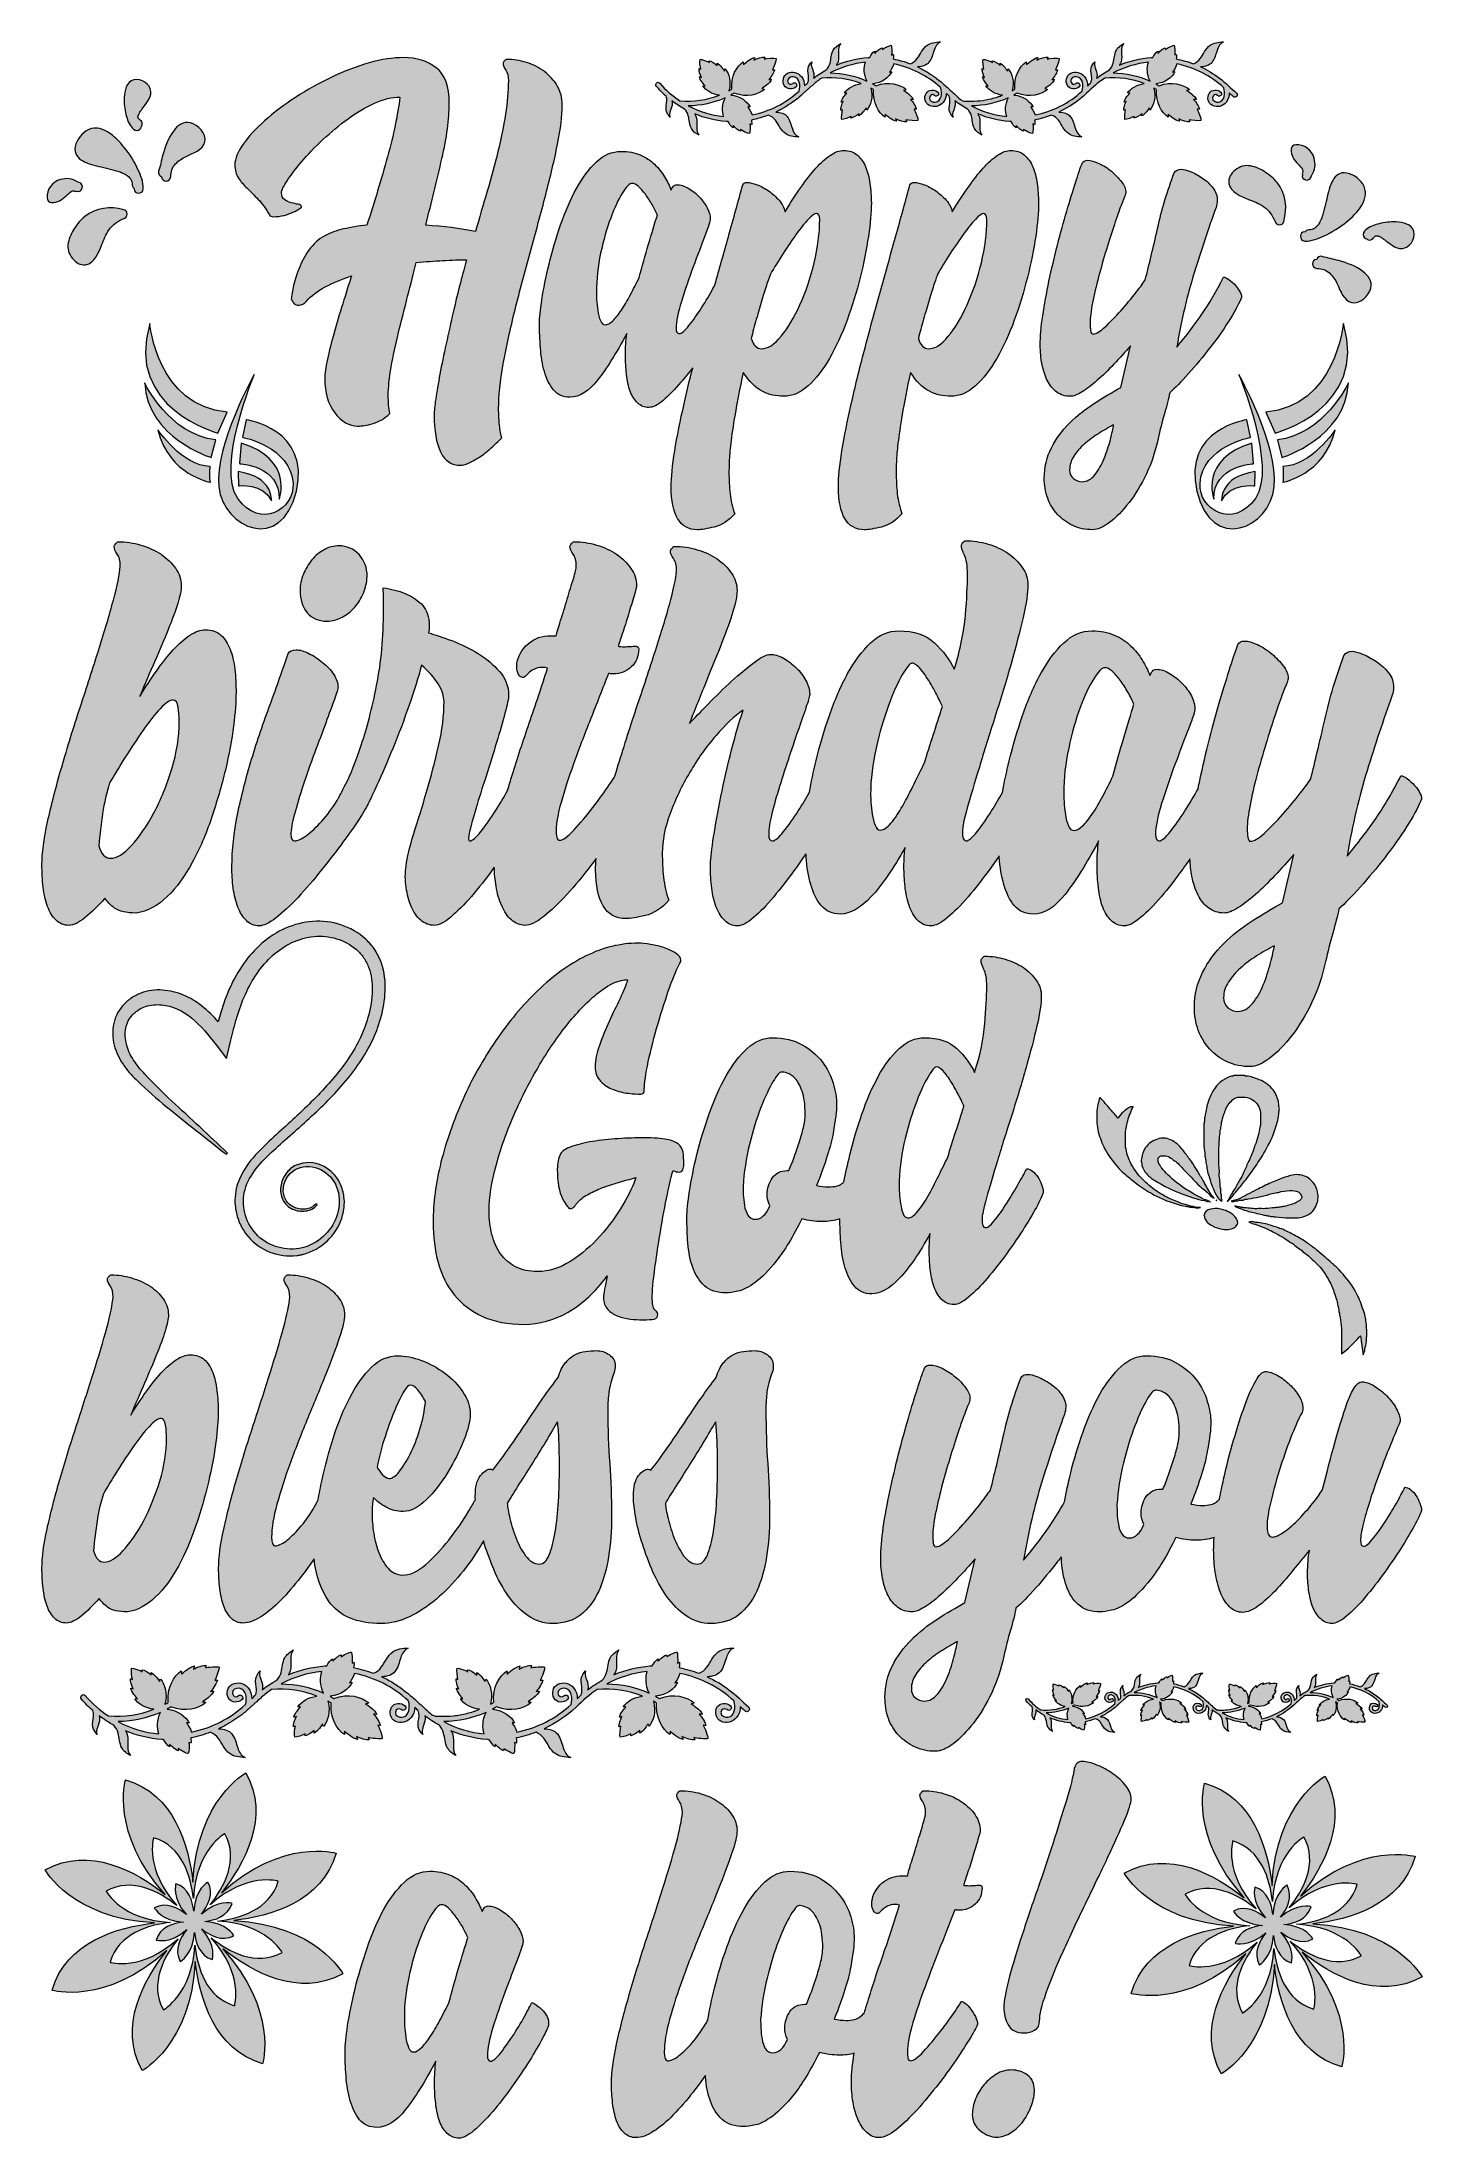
# Model space of a CAD drawing. Header units: inches. Extents: x 1.6 to 13.4, y -17.9 to -0.1.
import ezdxf

# ---------------------------------------------------------------- set-up
doc = ezdxf.new("R2010")
doc.units = ezdxf.units.IN
doc.header["$MEASUREMENT"] = 0
doc.layers.add('Layer 1', color=7, linetype='Continuous')

# ---------------------------------------------------------------- blocks, each defined once
blk = doc.blocks.new('block 2')
at = {"layer": 'Layer 1', "lineweight": 0}
for points, knots in [([(5.866, -16.822), (5.844, -16.803), (5.821, -16.787), (5.795, -16.774), (5.789, -16.787), (5.772, -16.821), (5.743, -16.875), (5.714, -16.929), (5.681, -16.985), (5.643, -17.045), (5.604, -17.104), (5.567, -17.157), (5.53, -17.204), (5.493, -17.252), (5.464, -17.275), (5.443, -17.275), (5.425, -17.275), (5.416, -17.258), (5.416, -17.224), (5.416, -17.169), (5.431, -17.091), (5.463, -16.989), (5.495, -16.888), (5.529, -16.786), (5.568, -16.683), (5.606, -16.581), (5.641, -16.489), (5.672, -16.407), (5.704, -16.326), (5.72, -16.276), (5.72, -16.257), (5.72, -16.226), (5.71, -16.193), (5.692, -16.159), (5.673, -16.124), (5.65, -16.092), (5.621, -16.062), (5.592, -16.032), (5.56, -16.006), (5.524, -15.985), (5.489, -15.964), (5.455, -15.953), (5.424, -15.953), (5.41, -15.953), (5.4, -15.958), (5.392, -15.967), (5.384, -15.976), (5.378, -15.988), (5.372, -16.001), (5.356, -15.961), (5.337, -15.922), (5.313, -15.882), (5.289, -15.843), (5.26, -15.806), (5.224, -15.772), (5.189, -15.738), (5.147, -15.71), (5.098, -15.689), (5.049, -15.668), (4.992, -15.657), (4.926, -15.657), (4.847, -15.657), (4.775, -15.688), (4.709, -15.75), (4.643, -15.812), (4.584, -15.891), (4.532, -15.987), (4.479, -16.083), (4.432, -16.191), (4.392, -16.311), (4.351, -16.43), (4.317, -16.547), (4.289, -16.66), (4.261, -16.773), (4.24, -16.877), (4.226, -16.972), (4.211, -17.066), (4.204, -17.139), (4.204, -17.189), (4.204, -17.254), (4.207, -17.325), (4.212, -17.402), (4.217, -17.478), (4.229, -17.548), (4.248, -17.613), (4.266, -17.677), (4.293, -17.731), (4.328, -17.775), (4.364, -17.818), (4.413, -17.84), (4.476, -17.84), (4.558, -17.84), (4.639, -17.789), (4.719, -17.688), (4.799, -17.587), (4.886, -17.449), (4.978, -17.275), (4.97, -17.336), (4.966, -17.399), (4.966, -17.465), (4.966, -17.523), (4.969, -17.58), (4.976, -17.637), (4.982, -17.693), (4.993, -17.743), (5.009, -17.787), (5.025, -17.83), (5.047, -17.865), (5.074, -17.891), (5.102, -17.917), (5.135, -17.931), (5.175, -17.931), (5.209, -17.931), (5.251, -17.909), (5.301, -17.867), (5.351, -17.825), (5.404, -17.772), (5.459, -17.708), (5.514, -17.643), (5.57, -17.572), (5.625, -17.494), (5.68, -17.417), (5.73, -17.343), (5.775, -17.272), (5.819, -17.2), (5.856, -17.137), (5.885, -17.082), (5.914, -17.027), (5.931, -16.99), (5.937, -16.972), (5.937, -16.972), (5.937, -16.948), (5.937, -16.948), (5.937, -16.922), (5.929, -16.898), (5.915, -16.877), (5.9, -16.856), (5.884, -16.837), (5.866, -16.822)], [0, 0, 0, 0, 1, 1, 1, 2, 2, 2, 3, 3, 3, 4, 4, 4, 5, 5, 5, 6, 6, 6, 7, 7, 7, 8, 8, 8, 9, 9, 9, 10, 10, 10, 11, 11, 11, 12, 12, 12, 13, 13, 13, 14, 14, 14, 15, 15, 15, 16, 16, 16, 17, 17, 17, 18, 18, 18, 19, 19, 19, 20, 20, 20, 21, 21, 21, 22, 22, 22, 23, 23, 23, 24, 24, 24, 25, 25, 25, 26, 26, 26, 27, 27, 27, 28, 28, 28, 29, 29, 29, 30, 30, 30, 31, 31, 31, 32, 32, 32, 33, 33, 33, 34, 34, 34, 35, 35, 35, 36, 36, 36, 37, 37, 37, 38, 38, 38, 39, 39, 39, 40, 40, 40, 41, 41, 41, 42, 42, 42, 43, 43, 43, 44, 44, 44, 45, 45, 45, 46, 46, 46, 46]), ([(5.171, -16.482), (5.142, -16.58), (5.114, -16.678), (5.088, -16.778), (5.062, -16.831), (5.035, -16.882), (5.009, -16.932), (4.983, -16.982), (4.957, -17.027), (4.93, -17.066), (4.904, -17.106), (4.878, -17.137), (4.853, -17.161), (4.828, -17.185), (4.807, -17.197), (4.788, -17.197), (4.77, -17.197), (4.755, -17.184), (4.745, -17.159), (4.734, -17.134), (4.726, -17.104), (4.721, -17.07), (4.716, -17.036), (4.713, -17.004), (4.711, -16.974), (4.71, -16.943), (4.709, -16.922), (4.709, -16.908), (4.709, -16.793), (4.722, -16.677), (4.747, -16.561), (4.772, -16.445), (4.801, -16.342), (4.836, -16.249), (4.87, -16.157), (4.905, -16.083), (4.94, -16.026), (4.976, -15.97), (5.004, -15.942), (5.025, -15.942), (5.043, -15.942), (5.062, -15.951), (5.082, -15.969), (5.102, -15.988), (5.122, -16.011), (5.143, -16.038), (5.164, -16.066), (5.184, -16.096), (5.203, -16.129), (5.221, -16.162), (5.237, -16.193), (5.25, -16.222), (5.226, -16.298), (5.2, -16.385), (5.171, -16.482)], [0, 0, 0, 0, 1, 1, 1, 2, 2, 2, 3, 3, 3, 4, 4, 4, 5, 5, 5, 6, 6, 6, 7, 7, 7, 8, 8, 8, 9, 9, 9, 10, 10, 10, 11, 11, 11, 12, 12, 12, 13, 13, 13, 14, 14, 14, 15, 15, 15, 16, 16, 16, 17, 17, 17, 18, 18, 18, 18])]:
    blk.add_open_spline(points, degree=3, knots=knots, dxfattribs=at)
blk = doc.blocks.new('block 3')
at = {"layer": 'Layer 1', "lineweight": 0}
for points, knots in [([(9.573, -16.895), (9.561, -16.872), (9.548, -16.851), (9.534, -16.831), (9.519, -16.812), (9.504, -16.796), (9.488, -16.784), (9.472, -16.772), (9.461, -16.766), (9.453, -16.766), (9.455, -16.766), (9.439, -16.793), (9.403, -16.845), (9.368, -16.898), (9.326, -16.956), (9.277, -17.019), (9.228, -17.082), (9.18, -17.14), (9.131, -17.193), (9.082, -17.245), (9.046, -17.272), (9.023, -17.272), (9.009, -17.272), (9.001, -17.264), (8.999, -17.248), (8.996, -17.232), (8.995, -17.212), (8.995, -17.189), (8.995, -17.139), (9.007, -17.069), (9.032, -16.979), (9.057, -16.89), (9.09, -16.791), (9.129, -16.682), (9.169, -16.572), (9.212, -16.458), (9.259, -16.338), (9.307, -16.218), (9.353, -16.101), (9.397, -15.985), (9.405, -15.988), (9.418, -15.989), (9.437, -15.989), (9.49, -15.989), (9.535, -15.971), (9.573, -15.936), (9.611, -15.9), (9.63, -15.855), (9.63, -15.8), (9.63, -15.784), (9.624, -15.776), (9.611, -15.776), (9.595, -15.776), (9.579, -15.777), (9.563, -15.778), (9.547, -15.779), (9.533, -15.78), (9.52, -15.78), (9.499, -15.78), (9.483, -15.778), (9.472, -15.776), (9.478, -15.76), (9.488, -15.728), (9.504, -15.681), (9.52, -15.634), (9.536, -15.584), (9.551, -15.531), (9.567, -15.479), (9.582, -15.431), (9.595, -15.387), (9.608, -15.344), (9.615, -15.318), (9.615, -15.31), (9.615, -15.263), (9.6, -15.218), (9.571, -15.176), (9.542, -15.134), (9.505, -15.098), (9.461, -15.067), (9.416, -15.037), (9.365, -15.014), (9.307, -14.996), (9.249, -14.979), (9.191, -14.971), (9.133, -14.971), (9.128, -14.971), (9.121, -14.975), (9.113, -14.985), (9.105, -14.994), (9.101, -15.001), (9.101, -15.006), (9.101, -15.025), (9.109, -15.044), (9.125, -15.065), (9.141, -15.087), (9.149, -15.118), (9.149, -15.16), (9.149, -15.176), (9.142, -15.208), (9.127, -15.255), (9.113, -15.302), (9.097, -15.355), (9.08, -15.413), (9.063, -15.471), (9.046, -15.526), (9.028, -15.579), (9.011, -15.631), (9, -15.671), (8.995, -15.697), (8.995, -15.697), (8.928, -15.697), (8.928, -15.697), (8.865, -15.7), (8.809, -15.725), (8.762, -15.774), (8.715, -15.823), (8.691, -15.876), (8.691, -15.934), (8.691, -15.957), (8.696, -15.977), (8.705, -15.993), (8.714, -16.009), (8.725, -16.017), (8.738, -16.017), (8.746, -16.017), (8.755, -16.011), (8.764, -16.001), (8.773, -15.99), (8.785, -15.98), (8.8, -15.969), (8.814, -15.959), (8.832, -15.95), (8.853, -15.944), (8.874, -15.937), (8.899, -15.938), (8.928, -15.946), (8.883, -16.088), (8.836, -16.228), (8.788, -16.368), (8.739, -16.507), (8.695, -16.641), (8.656, -16.77), (8.645, -16.804), (8.635, -16.837), (8.626, -16.87), (8.624, -16.869), (8.621, -16.869), (8.62, -16.869), (8.62, -16.872), (8.609, -16.882), (8.587, -16.901), (8.564, -16.919), (8.525, -16.928), (8.47, -16.928), (8.439, -16.928), (8.406, -16.924), (8.371, -16.916), (8.445, -16.73), (8.492, -16.581), (8.512, -16.47), (8.531, -16.36), (8.541, -16.278), (8.541, -16.226), (8.541, -16.17), (8.531, -16.11), (8.512, -16.044), (8.492, -15.978), (8.46, -15.917), (8.417, -15.861), (8.373, -15.804), (8.317, -15.756), (8.247, -15.717), (8.177, -15.677), (8.094, -15.657), (7.997, -15.657), (7.918, -15.657), (7.845, -15.688), (7.779, -15.748), (7.714, -15.809), (7.654, -15.887), (7.6, -15.983), (7.546, -16.079), (7.498, -16.186), (7.456, -16.305), (7.414, -16.423), (7.379, -16.539), (7.351, -16.652), (7.327, -16.749), (7.309, -16.841), (7.295, -16.925), (7.288, -16.937), (7.281, -16.948), (7.274, -16.96), (7.238, -17.02), (7.199, -17.074), (7.16, -17.12), (7.12, -17.166), (7.082, -17.202), (7.045, -17.23), (7.009, -17.258), (6.977, -17.272), (6.951, -17.272), (6.932, -17.272), (6.923, -17.247), (6.923, -17.197), (6.923, -17.12), (6.938, -17.027), (6.969, -16.916), (6.999, -16.806), (7.037, -16.688), (7.083, -16.563), (7.129, -16.438), (7.179, -16.311), (7.233, -16.18), (7.287, -16.05), (7.337, -15.928), (7.383, -15.813), (7.429, -15.699), (7.467, -15.598), (7.497, -15.509), (7.528, -15.421), (7.543, -15.355), (7.543, -15.31), (7.543, -15.263), (7.528, -15.218), (7.499, -15.176), (7.47, -15.134), (7.434, -15.098), (7.389, -15.067), (7.344, -15.037), (7.293, -15.014), (7.235, -14.996), (7.177, -14.979), (7.119, -14.971), (7.061, -14.971), (7.056, -14.971), (7.049, -14.975), (7.042, -14.985), (7.034, -14.994), (7.03, -15.001), (7.03, -15.006), (7.03, -15.025), (7.038, -15.044), (7.053, -15.065), (7.069, -15.087), (7.077, -15.118), (7.077, -15.16), (7.072, -15.221), (7.054, -15.308), (7.024, -15.421), (6.994, -15.534), (6.956, -15.661), (6.911, -15.801), (6.867, -15.942), (6.819, -16.091), (6.767, -16.247), (6.716, -16.404), (6.669, -16.557), (6.625, -16.707), (6.582, -16.857), (6.546, -16.998), (6.517, -17.129), (6.488, -17.261), (6.473, -17.372), (6.473, -17.461), (6.473, -17.519), (6.477, -17.576), (6.483, -17.633), (6.49, -17.689), (6.501, -17.739), (6.517, -17.783), (6.532, -17.826), (6.554, -17.861), (6.582, -17.887), (6.609, -17.913), (6.643, -17.927), (6.682, -17.927), (6.727, -17.927), (6.777, -17.909), (6.832, -17.873), (6.888, -17.838), (6.944, -17.791), (7, -17.733), (7.057, -17.675), (7.113, -17.611), (7.168, -17.54), (7.205, -17.492), (7.24, -17.444), (7.274, -17.397), (7.274, -17.4), (7.274, -17.404), (7.274, -17.408), (7.28, -17.483), (7.293, -17.552), (7.316, -17.615), (7.338, -17.678), (7.372, -17.73), (7.416, -17.771), (7.461, -17.812), (7.523, -17.832), (7.602, -17.832), (7.626, -17.832), (7.658, -17.827), (7.701, -17.818), (7.743, -17.809), (7.791, -17.784), (7.847, -17.743), (7.902, -17.702), (7.963, -17.64), (8.03, -17.556), (8.097, -17.471), (8.169, -17.353), (8.245, -17.2), (8.303, -17.216), (8.36, -17.224), (8.415, -17.224), (8.46, -17.224), (8.502, -17.219), (8.542, -17.208), (8.526, -17.296), (8.517, -17.378), (8.517, -17.453), (8.517, -17.511), (8.522, -17.568), (8.531, -17.625), (8.54, -17.681), (8.555, -17.732), (8.575, -17.777), (8.594, -17.821), (8.619, -17.858), (8.65, -17.885), (8.68, -17.913), (8.715, -17.927), (8.754, -17.927), (8.794, -17.927), (8.842, -17.904), (8.898, -17.86), (8.955, -17.815), (9.014, -17.758), (9.076, -17.69), (9.138, -17.621), (9.199, -17.547), (9.261, -17.467), (9.323, -17.387), (9.378, -17.31), (9.427, -17.238), (9.476, -17.166), (9.515, -17.103), (9.545, -17.051), (9.576, -16.998), (9.591, -16.966), (9.591, -16.956), (9.591, -16.937), (9.585, -16.917), (9.573, -16.895)], [0, 0, 0, 0, 1, 1, 1, 2, 2, 2, 3, 3, 3, 4, 4, 4, 5, 5, 5, 6, 6, 6, 7, 7, 7, 8, 8, 8, 9, 9, 9, 10, 10, 10, 11, 11, 11, 12, 12, 12, 13, 13, 13, 14, 14, 14, 15, 15, 15, 16, 16, 16, 17, 17, 17, 18, 18, 18, 19, 19, 19, 20, 20, 20, 21, 21, 21, 22, 22, 22, 23, 23, 23, 24, 24, 24, 25, 25, 25, 26, 26, 26, 27, 27, 27, 28, 28, 28, 29, 29, 29, 30, 30, 30, 31, 31, 31, 32, 32, 32, 33, 33, 33, 34, 34, 34, 35, 35, 35, 36, 36, 36, 37, 37, 37, 38, 38, 38, 39, 39, 39, 40, 40, 40, 41, 41, 41, 42, 42, 42, 43, 43, 43, 44, 44, 44, 45, 45, 45, 46, 46, 46, 47, 47, 47, 48, 48, 48, 49, 49, 49, 50, 50, 50, 51, 51, 51, 52, 52, 52, 53, 53, 53, 54, 54, 54, 55, 55, 55, 56, 56, 56, 57, 57, 57, 58, 58, 58, 59, 59, 59, 60, 60, 60, 61, 61, 61, 62, 62, 62, 63, 63, 63, 64, 64, 64, 65, 65, 65, 66, 66, 66, 67, 67, 67, 68, 68, 68, 69, 69, 69, 70, 70, 70, 71, 71, 71, 72, 72, 72, 73, 73, 73, 74, 74, 74, 75, 75, 75, 76, 76, 76, 77, 77, 77, 78, 78, 78, 79, 79, 79, 80, 80, 80, 81, 81, 81, 82, 82, 82, 83, 83, 83, 84, 84, 84, 85, 85, 85, 86, 86, 86, 87, 87, 87, 88, 88, 88, 89, 89, 89, 90, 90, 90, 91, 91, 91, 92, 92, 92, 93, 93, 93, 94, 94, 94, 95, 95, 95, 96, 96, 96, 97, 97, 97, 98, 98, 98, 99, 99, 99, 100, 100, 100, 101, 101, 101, 102, 102, 102, 103, 103, 103, 104, 104, 104, 105, 105, 105, 106, 106, 106, 107, 107, 107, 108, 108, 108, 109, 109, 109, 110, 110, 110, 111, 111, 111, 112, 112, 112, 113, 113, 113, 114, 114, 114, 115, 115, 115, 116, 116, 116, 117, 117, 117, 118, 118, 118, 118]), ([(8.261, -16.409), (8.253, -16.447), (8.242, -16.489), (8.227, -16.534), (8.213, -16.578), (8.198, -16.623), (8.182, -16.668), (8.166, -16.712), (8.15, -16.753), (8.135, -16.79), (8.135, -16.79), (8.119, -16.79), (8.119, -16.79), (8.064, -16.79), (8.021, -16.811), (7.993, -16.853), (7.964, -16.895), (7.949, -16.941), (7.949, -16.991), (7.949, -17.026), (7.957, -17.058), (7.973, -17.09), (7.939, -17.166), (7.898, -17.204), (7.851, -17.204), (7.822, -17.204), (7.8, -17.193), (7.785, -17.169), (7.771, -17.145), (7.761, -17.118), (7.756, -17.086), (7.75, -17.054), (7.747, -17.024), (7.746, -16.993), (7.745, -16.963), (7.744, -16.94), (7.744, -16.924), (7.752, -16.803), (7.77, -16.684), (7.799, -16.567), (7.828, -16.45), (7.86, -16.345), (7.896, -16.253), (7.931, -16.161), (7.966, -16.088), (7.998, -16.032), (8.031, -15.977), (8.056, -15.949), (8.072, -15.949), (8.082, -15.949), (8.098, -15.953), (8.121, -15.959), (8.143, -15.966), (8.166, -15.981), (8.188, -16.005), (8.21, -16.028), (8.23, -16.065), (8.247, -16.113), (8.264, -16.162), (8.273, -16.228), (8.273, -16.313), (8.273, -16.339), (8.269, -16.371), (8.261, -16.409)], [0, 0, 0, 0, 1, 1, 1, 2, 2, 2, 3, 3, 3, 4, 4, 4, 5, 5, 5, 6, 6, 6, 7, 7, 7, 8, 8, 8, 9, 9, 9, 10, 10, 10, 11, 11, 11, 12, 12, 12, 13, 13, 13, 14, 14, 14, 15, 15, 15, 16, 16, 16, 17, 17, 17, 18, 18, 18, 19, 19, 19, 20, 20, 20, 21, 21, 21, 21])]:
    blk.add_open_spline(points, degree=3, knots=knots, dxfattribs=at)
blk = doc.blocks.new('block 4')
at = {"layer": 'Layer 1', "lineweight": 0}
for points, knots in [([(1.731, -13.502), (1.758, -13.529), (1.792, -13.542), (1.832, -13.542), (1.866, -13.542), (1.908, -13.522), (1.956, -13.483), (2.005, -13.443), (2.056, -13.393), (2.109, -13.332), (2.125, -13.358), (2.15, -13.384), (2.184, -13.409), (2.218, -13.434), (2.274, -13.447), (2.351, -13.447), (2.438, -13.434), (2.517, -13.391), (2.59, -13.32), (2.663, -13.249), (2.727, -13.161), (2.784, -13.057), (2.841, -12.952), (2.89, -12.838), (2.933, -12.712), (2.975, -12.587), (3.011, -12.463), (3.04, -12.342), (3.069, -12.22), (3.09, -12.107), (3.103, -12.001), (3.116, -11.896), (3.123, -11.81), (3.123, -11.744), (3.123, -11.68), (3.12, -11.62), (3.113, -11.562), (3.106, -11.503), (3.094, -11.452), (3.077, -11.407), (3.06, -11.362), (3.036, -11.326), (3.006, -11.298), (2.976, -11.27), (2.935, -11.257), (2.885, -11.257), (2.848, -11.257), (2.809, -11.27), (2.766, -11.298), (2.724, -11.326), (2.681, -11.363), (2.638, -11.411), (2.594, -11.459), (2.551, -11.513), (2.507, -11.575), (2.463, -11.637), (2.42, -11.703), (2.378, -11.771), (2.418, -11.676), (2.457, -11.585), (2.495, -11.498), (2.533, -11.411), (2.568, -11.33), (2.598, -11.255), (2.628, -11.179), (2.653, -11.113), (2.671, -11.055), (2.69, -10.996), (2.699, -10.95), (2.699, -10.916), (2.699, -10.868), (2.685, -10.824), (2.656, -10.781), (2.626, -10.739), (2.589, -10.703), (2.543, -10.672), (2.496, -10.642), (2.444, -10.618), (2.386, -10.601), (2.328, -10.584), (2.27, -10.575), (2.212, -10.575), (2.207, -10.575), (2.2, -10.58), (2.192, -10.589), (2.184, -10.598), (2.18, -10.606), (2.18, -10.611), (2.18, -10.629), (2.188, -10.649), (2.204, -10.67), (2.22, -10.692), (2.228, -10.723), (2.228, -10.765), (2.222, -10.826), (2.205, -10.913), (2.174, -11.027), (2.144, -11.14), (2.106, -11.268), (2.061, -11.409), (2.016, -11.55), (1.968, -11.7), (1.917, -11.857), (1.865, -12.014), (1.818, -12.168), (1.774, -12.318), (1.731, -12.469), (1.694, -12.61), (1.665, -12.742), (1.636, -12.874), (1.622, -12.985), (1.622, -13.075), (1.622, -13.133), (1.625, -13.19), (1.632, -13.247), (1.638, -13.304), (1.649, -13.354), (1.665, -13.397), (1.681, -13.441), (1.703, -13.476), (1.731, -13.502)], [0, 0, 0, 0, 1, 1, 1, 2, 2, 2, 3, 3, 3, 4, 4, 4, 5, 5, 5, 6, 6, 6, 7, 7, 7, 8, 8, 8, 9, 9, 9, 10, 10, 10, 11, 11, 11, 12, 12, 12, 13, 13, 13, 14, 14, 14, 15, 15, 15, 16, 16, 16, 17, 17, 17, 18, 18, 18, 19, 19, 19, 20, 20, 20, 21, 21, 21, 22, 22, 22, 23, 23, 23, 24, 24, 24, 25, 25, 25, 26, 26, 26, 27, 27, 27, 28, 28, 28, 29, 29, 29, 30, 30, 30, 31, 31, 31, 32, 32, 32, 33, 33, 33, 34, 34, 34, 35, 35, 35, 36, 36, 36, 37, 37, 37, 38, 38, 38, 39, 39, 39, 40, 40, 40, 40]), ([(2.091, -12.677), (2.103, -12.596), (2.121, -12.517), (2.145, -12.441), (2.179, -12.383), (2.219, -12.317), (2.265, -12.243), (2.312, -12.169), (2.358, -12.099), (2.404, -12.033), (2.45, -11.967), (2.494, -11.911), (2.537, -11.867), (2.579, -11.822), (2.612, -11.799), (2.636, -11.799), (2.657, -11.799), (2.67, -11.818), (2.675, -11.857), (2.681, -11.895), (2.683, -11.931), (2.683, -11.966), (2.683, -12.084), (2.664, -12.207), (2.626, -12.332), (2.587, -12.457), (2.541, -12.571), (2.487, -12.673), (2.433, -12.774), (2.376, -12.858), (2.315, -12.924), (2.254, -12.99), (2.2, -13.023), (2.152, -13.023), (2.11, -13.023), (2.08, -12.991), (2.061, -12.928), (2.069, -12.841), (2.079, -12.757), (2.091, -12.677)], [0, 0, 0, 0, 1, 1, 1, 2, 2, 2, 3, 3, 3, 4, 4, 4, 5, 5, 5, 6, 6, 6, 7, 7, 7, 8, 8, 8, 9, 9, 9, 10, 10, 10, 11, 11, 11, 12, 12, 12, 13, 13, 13, 13])]:
    blk.add_open_spline(points, degree=3, knots=knots, dxfattribs=at)
blk = doc.blocks.new('block 5')
at = {"layer": 'Layer 1', "lineweight": 0}
for points, knots in [([(6.474, -11.474), (6.482, -11.448), (6.489, -11.426), (6.495, -11.407), (6.502, -11.389), (6.505, -11.37), (6.505, -11.352), (6.505, -11.309), (6.488, -11.277), (6.454, -11.255), (6.419, -11.232), (6.384, -11.221), (6.347, -11.221), (6.315, -11.221), (6.283, -11.223), (6.252, -11.227), (6.22, -11.231), (6.19, -11.241), (6.161, -11.257), (6.132, -11.272), (6.105, -11.296), (6.08, -11.326), (6.054, -11.356), (6.034, -11.398), (6.018, -11.451), (5.979, -11.501), (5.936, -11.56), (5.889, -11.627), (5.843, -11.694), (5.796, -11.764), (5.749, -11.835), (5.701, -11.906), (5.653, -11.977), (5.604, -12.047), (5.555, -12.117), (5.508, -12.181), (5.464, -12.239), (5.458, -12.234), (5.45, -12.231), (5.44, -12.231), (5.413, -12.231), (5.386, -12.249), (5.357, -12.286), (5.328, -12.323), (5.313, -12.381), (5.313, -12.461), (5.313, -12.47), (5.313, -12.48), (5.314, -12.491), (5.297, -12.52), (5.279, -12.552), (5.258, -12.587), (5.207, -12.672), (5.151, -12.754), (5.087, -12.835), (5.024, -12.916), (4.958, -12.985), (4.889, -13.045), (4.821, -13.104), (4.755, -13.134), (4.691, -13.134), (4.644, -13.131), (4.603, -13.112), (4.57, -13.075), (4.537, -13.038), (4.511, -12.993), (4.491, -12.942), (4.471, -12.89), (4.457, -12.835), (4.448, -12.776), (4.438, -12.716), (4.434, -12.66), (4.434, -12.607), (4.434, -12.554), (4.438, -12.51), (4.446, -12.473), (4.475, -12.504), (4.511, -12.532), (4.555, -12.556), (4.598, -12.579), (4.646, -12.591), (4.699, -12.591), (4.763, -12.591), (4.828, -12.558), (4.895, -12.492), (4.963, -12.426), (5.024, -12.348), (5.079, -12.257), (5.135, -12.166), (5.18, -12.074), (5.216, -11.983), (5.252, -11.892), (5.27, -11.82), (5.27, -11.767), (5.27, -11.699), (5.249, -11.634), (5.208, -11.573), (5.167, -11.513), (5.116, -11.459), (5.054, -11.413), (4.992, -11.367), (4.925, -11.33), (4.854, -11.304), (4.782, -11.278), (4.716, -11.264), (4.656, -11.264), (4.571, -11.264), (4.495, -11.298), (4.428, -11.363), (4.361, -11.43), (4.3, -11.514), (4.246, -11.617), (4.192, -11.72), (4.145, -11.834), (4.105, -11.96), (4.065, -12.085), (4.033, -12.206), (4.008, -12.322), (3.995, -12.384), (3.983, -12.442), (3.973, -12.497), (3.96, -12.523), (3.946, -12.547), (3.931, -12.572), (3.894, -12.632), (3.856, -12.686), (3.816, -12.732), (3.776, -12.778), (3.738, -12.815), (3.701, -12.843), (3.664, -12.871), (3.632, -12.884), (3.606, -12.884), (3.588, -12.884), (3.578, -12.859), (3.578, -12.809), (3.578, -12.733), (3.594, -12.639), (3.624, -12.528), (3.654, -12.417), (3.693, -12.299), (3.739, -12.173), (3.785, -12.048), (3.835, -11.92), (3.889, -11.789), (3.943, -11.659), (3.994, -11.536), (4.04, -11.421), (4.086, -11.306), (4.124, -11.204), (4.155, -11.116), (4.185, -11.027), (4.2, -10.961), (4.2, -10.916), (4.2, -10.868), (4.186, -10.824), (4.157, -10.781), (4.128, -10.739), (4.091, -10.703), (4.046, -10.672), (4.001, -10.642), (3.949, -10.618), (3.891, -10.601), (3.833, -10.584), (3.775, -10.575), (3.717, -10.575), (3.712, -10.575), (3.705, -10.58), (3.697, -10.589), (3.689, -10.598), (3.685, -10.606), (3.685, -10.611), (3.685, -10.629), (3.693, -10.649), (3.709, -10.67), (3.725, -10.692), (3.733, -10.723), (3.733, -10.765), (3.728, -10.826), (3.71, -10.913), (3.679, -11.027), (3.649, -11.14), (3.611, -11.268), (3.566, -11.409), (3.522, -11.55), (3.473, -11.7), (3.422, -11.857), (3.37, -12.014), (3.323, -12.168), (3.279, -12.318), (3.236, -12.469), (3.199, -12.61), (3.17, -12.742), (3.141, -12.874), (3.127, -12.985), (3.127, -13.075), (3.127, -13.133), (3.13, -13.19), (3.137, -13.247), (3.143, -13.304), (3.155, -13.354), (3.17, -13.397), (3.186, -13.441), (3.208, -13.476), (3.236, -13.502), (3.263, -13.529), (3.297, -13.542), (3.337, -13.542), (3.382, -13.542), (3.432, -13.524), (3.487, -13.488), (3.543, -13.453), (3.599, -13.406), (3.656, -13.348), (3.712, -13.29), (3.768, -13.225), (3.824, -13.154), (3.865, -13.101), (3.903, -13.049), (3.94, -12.996), (3.957, -13.14), (3.998, -13.259), (4.064, -13.354), (4.152, -13.482), (4.302, -13.546), (4.513, -13.546), (4.592, -13.546), (4.672, -13.527), (4.753, -13.488), (4.833, -13.45), (4.91, -13.4), (4.982, -13.338), (5.055, -13.276), (5.124, -13.205), (5.188, -13.126), (5.253, -13.047), (5.31, -12.965), (5.361, -12.88), (5.368, -12.868), (5.375, -12.855), (5.382, -12.842), (5.406, -12.92), (5.435, -13), (5.47, -13.082), (5.505, -13.167), (5.547, -13.244), (5.596, -13.312), (5.645, -13.381), (5.701, -13.437), (5.763, -13.481), (5.825, -13.524), (5.895, -13.546), (5.975, -13.546), (6.07, -13.546), (6.149, -13.521), (6.212, -13.471), (6.276, -13.421), (6.326, -13.353), (6.365, -13.269), (6.403, -13.184), (6.431, -13.087), (6.448, -12.978), (6.465, -12.868), (6.474, -12.754), (6.474, -12.635), (6.474, -12.474), (6.468, -12.323), (6.458, -12.183), (6.447, -12.043), (6.442, -11.892), (6.442, -11.728), (6.442, -11.665), (6.445, -11.613), (6.452, -11.573), (6.458, -11.534), (6.466, -11.501), (6.474, -11.474)], [0, 0, 0, 0, 1, 1, 1, 2, 2, 2, 3, 3, 3, 4, 4, 4, 5, 5, 5, 6, 6, 6, 7, 7, 7, 8, 8, 8, 9, 9, 9, 10, 10, 10, 11, 11, 11, 12, 12, 12, 13, 13, 13, 14, 14, 14, 15, 15, 15, 16, 16, 16, 17, 17, 17, 18, 18, 18, 19, 19, 19, 20, 20, 20, 21, 21, 21, 22, 22, 22, 23, 23, 23, 24, 24, 24, 25, 25, 25, 26, 26, 26, 27, 27, 27, 28, 28, 28, 29, 29, 29, 30, 30, 30, 31, 31, 31, 32, 32, 32, 33, 33, 33, 34, 34, 34, 35, 35, 35, 36, 36, 36, 37, 37, 37, 38, 38, 38, 39, 39, 39, 40, 40, 40, 41, 41, 41, 42, 42, 42, 43, 43, 43, 44, 44, 44, 45, 45, 45, 46, 46, 46, 47, 47, 47, 48, 48, 48, 49, 49, 49, 50, 50, 50, 51, 51, 51, 52, 52, 52, 53, 53, 53, 54, 54, 54, 55, 55, 55, 56, 56, 56, 57, 57, 57, 58, 58, 58, 59, 59, 59, 60, 60, 60, 61, 61, 61, 62, 62, 62, 63, 63, 63, 64, 64, 64, 65, 65, 65, 66, 66, 66, 67, 67, 67, 68, 68, 68, 69, 69, 69, 70, 70, 70, 71, 71, 71, 72, 72, 72, 73, 73, 73, 74, 74, 74, 75, 75, 75, 76, 76, 76, 77, 77, 77, 78, 78, 78, 79, 79, 79, 80, 80, 80, 81, 81, 81, 82, 82, 82, 83, 83, 83, 84, 84, 84, 85, 85, 85, 86, 86, 86, 87, 87, 87, 88, 88, 88, 89, 89, 89, 90, 90, 90, 91, 91, 91, 92, 92, 92, 92]), ([(4.547, -11.946), (4.574, -11.861), (4.602, -11.787), (4.63, -11.722), (4.658, -11.657), (4.683, -11.606), (4.705, -11.569), (4.728, -11.532), (4.745, -11.514), (4.759, -11.514), (4.78, -11.514), (4.802, -11.528), (4.824, -11.556), (4.846, -11.583), (4.868, -11.616), (4.889, -11.653), (4.881, -11.732), (4.866, -11.811), (4.842, -11.89), (4.818, -11.969), (4.79, -12.04), (4.759, -12.102), (4.727, -12.164), (4.695, -12.214), (4.664, -12.253), (4.632, -12.291), (4.604, -12.31), (4.58, -12.31), (4.559, -12.308), (4.54, -12.297), (4.523, -12.278), (4.506, -12.26), (4.491, -12.239), (4.477, -12.215), (4.496, -12.12), (4.519, -12.03), (4.547, -11.946)], [0, 0, 0, 0, 1, 1, 1, 2, 2, 2, 3, 3, 3, 4, 4, 4, 5, 5, 5, 6, 6, 6, 7, 7, 7, 8, 8, 8, 9, 9, 9, 10, 10, 10, 11, 11, 11, 12, 12, 12, 12]), ([(6.022, -12.502), (6.017, -12.599), (6.008, -12.686), (5.994, -12.766), (5.981, -12.845), (5.964, -12.91), (5.943, -12.962), (5.922, -13.013), (5.894, -13.039), (5.86, -13.039), (5.815, -13.039), (5.775, -13.015), (5.741, -12.968), (5.707, -12.92), (5.678, -12.866), (5.656, -12.805), (5.633, -12.745), (5.616, -12.686), (5.604, -12.631), (5.592, -12.576), (5.586, -12.539), (5.586, -12.52), (5.61, -12.48), (5.64, -12.432), (5.677, -12.373), (5.714, -12.315), (5.753, -12.254), (5.794, -12.189), (5.835, -12.125), (5.875, -12.06), (5.913, -11.995), (5.951, -11.931), (5.985, -11.874), (6.014, -11.827), (6.019, -11.864), (6.023, -11.917), (6.026, -11.987), (6.029, -12.057), (6.03, -12.135), (6.03, -12.219), (6.03, -12.311), (6.027, -12.406), (6.022, -12.502)], [0, 0, 0, 0, 1, 1, 1, 2, 2, 2, 3, 3, 3, 4, 4, 4, 5, 5, 5, 6, 6, 6, 7, 7, 7, 8, 8, 8, 9, 9, 9, 10, 10, 10, 11, 11, 11, 12, 12, 12, 13, 13, 13, 14, 14, 14, 14])]:
    blk.add_open_spline(points, degree=3, knots=knots, dxfattribs=at)
blk = doc.blocks.new('block 6')
at = {"layer": 'Layer 1', "lineweight": 0}
for points, knots in [([(7.82, -11.474), (7.828, -11.448), (7.835, -11.426), (7.842, -11.407), (7.849, -11.389), (7.852, -11.37), (7.852, -11.352), (7.852, -11.309), (7.835, -11.277), (7.8, -11.255), (7.766, -11.232), (7.73, -11.221), (7.694, -11.221), (7.662, -11.221), (7.63, -11.223), (7.598, -11.227), (7.567, -11.231), (7.536, -11.241), (7.507, -11.257), (7.478, -11.272), (7.451, -11.296), (7.426, -11.326), (7.401, -11.356), (7.381, -11.398), (7.365, -11.451), (7.325, -11.501), (7.282, -11.56), (7.236, -11.627), (7.19, -11.694), (7.143, -11.764), (7.095, -11.835), (7.048, -11.906), (7, -11.977), (6.951, -12.047), (6.902, -12.117), (6.855, -12.181), (6.81, -12.239), (6.805, -12.234), (6.797, -12.231), (6.787, -12.231), (6.76, -12.231), (6.732, -12.249), (6.703, -12.286), (6.674, -12.323), (6.66, -12.381), (6.66, -12.461), (6.66, -12.498), (6.665, -12.55), (6.676, -12.617), (6.686, -12.684), (6.703, -12.758), (6.727, -12.837), (6.751, -12.916), (6.781, -12.998), (6.816, -13.082), (6.852, -13.167), (6.894, -13.244), (6.943, -13.312), (6.992, -13.381), (7.047, -13.437), (7.109, -13.481), (7.171, -13.524), (7.242, -13.546), (7.321, -13.546), (7.416, -13.546), (7.495, -13.521), (7.559, -13.471), (7.622, -13.421), (7.673, -13.353), (7.711, -13.269), (7.75, -13.184), (7.777, -13.087), (7.795, -12.978), (7.812, -12.868), (7.82, -12.754), (7.82, -12.635), (7.82, -12.474), (7.815, -12.323), (7.804, -12.183), (7.794, -12.043), (7.789, -11.892), (7.789, -11.728), (7.789, -11.665), (7.792, -11.613), (7.798, -11.573), (7.805, -11.534), (7.812, -11.501), (7.82, -11.474)], [0, 0, 0, 0, 1, 1, 1, 2, 2, 2, 3, 3, 3, 4, 4, 4, 5, 5, 5, 6, 6, 6, 7, 7, 7, 8, 8, 8, 9, 9, 9, 10, 10, 10, 11, 11, 11, 12, 12, 12, 13, 13, 13, 14, 14, 14, 15, 15, 15, 16, 16, 16, 17, 17, 17, 18, 18, 18, 19, 19, 19, 20, 20, 20, 21, 21, 21, 22, 22, 22, 23, 23, 23, 24, 24, 24, 25, 25, 25, 26, 26, 26, 27, 27, 27, 28, 28, 28, 29, 29, 29, 29]), ([(7.369, -12.502), (7.363, -12.599), (7.354, -12.686), (7.341, -12.766), (7.328, -12.845), (7.311, -12.91), (7.29, -12.962), (7.268, -13.013), (7.241, -13.039), (7.206, -13.039), (7.161, -13.039), (7.122, -13.015), (7.088, -12.968), (7.053, -12.92), (7.025, -12.866), (7.002, -12.805), (6.98, -12.745), (6.963, -12.686), (6.951, -12.631), (6.939, -12.576), (6.933, -12.539), (6.933, -12.52), (6.957, -12.48), (6.987, -12.432), (7.024, -12.373), (7.061, -12.315), (7.1, -12.254), (7.141, -12.189), (7.182, -12.125), (7.222, -12.06), (7.26, -11.995), (7.298, -11.931), (7.332, -11.874), (7.361, -11.827), (7.366, -11.864), (7.37, -11.917), (7.373, -11.987), (7.375, -12.057), (7.377, -12.135), (7.377, -12.219), (7.377, -12.311), (7.374, -12.406), (7.369, -12.502)], [0, 0, 0, 0, 1, 1, 1, 2, 2, 2, 3, 3, 3, 4, 4, 4, 5, 5, 5, 6, 6, 6, 7, 7, 7, 8, 8, 8, 9, 9, 9, 10, 10, 10, 11, 11, 11, 12, 12, 12, 13, 13, 13, 14, 14, 14, 14])]:
    blk.add_open_spline(points, degree=3, knots=knots, dxfattribs=at)
blk = doc.blocks.new('block 7')
at = {"layer": 'Layer 1', "lineweight": 0}
for points, knots in [([(13.322, -12.694), (13.351, -12.639), (13.368, -12.602), (13.373, -12.583), (13.373, -12.565), (13.369, -12.544), (13.359, -12.52), (13.35, -12.496), (13.339, -12.475), (13.326, -12.455), (13.313, -12.435), (13.297, -12.418), (13.28, -12.405), (13.263, -12.392), (13.247, -12.385), (13.231, -12.385), (13.225, -12.399), (13.208, -12.432), (13.179, -12.486), (13.15, -12.541), (13.116, -12.597), (13.078, -12.657), (13.04, -12.716), (13.002, -12.77), (12.965, -12.817), (12.928, -12.865), (12.899, -12.888), (12.878, -12.888), (12.862, -12.888), (12.854, -12.871), (12.854, -12.837), (12.854, -12.805), (12.862, -12.76), (12.876, -12.7), (12.891, -12.641), (12.909, -12.576), (12.932, -12.506), (12.954, -12.436), (12.978, -12.365), (13.005, -12.292), (13.031, -12.22), (13.057, -12.152), (13.082, -12.09), (13.107, -12.028), (13.129, -11.975), (13.148, -11.93), (13.166, -11.885), (13.178, -11.857), (13.183, -11.847), (13.188, -11.836), (13.191, -11.826), (13.191, -11.815), (13.191, -11.786), (13.18, -11.752), (13.159, -11.714), (13.138, -11.676), (13.111, -11.64), (13.078, -11.607), (13.045, -11.574), (13.01, -11.546), (12.971, -11.522), (12.933, -11.498), (12.898, -11.486), (12.866, -11.486), (12.821, -11.486), (12.773, -11.564), (12.722, -11.718), (12.67, -11.872), (12.606, -12.102), (12.53, -12.405), (12.511, -12.437), (12.483, -12.476), (12.446, -12.522), (12.409, -12.568), (12.371, -12.613), (12.33, -12.655), (12.289, -12.697), (12.247, -12.733), (12.205, -12.764), (12.163, -12.794), (12.128, -12.809), (12.102, -12.809), (12.073, -12.809), (12.058, -12.78), (12.058, -12.722), (12.058, -12.667), (12.069, -12.592), (12.092, -12.498), (12.114, -12.405), (12.141, -12.308), (12.173, -12.209), (12.205, -12.11), (12.237, -12.019), (12.27, -11.936), (12.303, -11.853), (12.33, -11.793), (12.351, -11.756), (12.359, -11.745), (12.363, -11.729), (12.363, -11.708), (12.363, -11.679), (12.353, -11.647), (12.332, -11.611), (12.31, -11.575), (12.283, -11.542), (12.25, -11.51), (12.217, -11.478), (12.182, -11.452), (12.145, -11.431), (12.108, -11.41), (12.074, -11.399), (12.042, -11.399), (12.019, -11.399), (11.992, -11.426), (11.961, -11.478), (11.931, -11.531), (11.9, -11.601), (11.868, -11.688), (11.836, -11.775), (11.805, -11.874), (11.773, -11.983), (11.741, -12.093), (11.713, -12.204), (11.688, -12.316), (11.675, -12.374), (11.663, -12.431), (11.653, -12.487), (11.647, -12.493), (11.638, -12.501), (11.625, -12.512), (11.602, -12.531), (11.563, -12.54), (11.508, -12.54), (11.476, -12.54), (11.443, -12.536), (11.409, -12.528), (11.483, -12.341), (11.53, -12.191), (11.549, -12.08), (11.569, -11.969), (11.579, -11.888), (11.579, -11.835), (11.579, -11.779), (11.569, -11.719), (11.549, -11.653), (11.53, -11.587), (11.498, -11.525), (11.454, -11.468), (11.411, -11.412), (11.354, -11.363), (11.284, -11.324), (11.214, -11.284), (11.13, -11.264), (11.032, -11.264), (10.953, -11.264), (10.881, -11.295), (10.815, -11.356), (10.749, -11.416), (10.688, -11.495), (10.634, -11.591), (10.58, -11.688), (10.532, -11.795), (10.49, -11.914), (10.448, -12.033), (10.413, -12.149), (10.385, -12.263), (10.364, -12.35), (10.346, -12.432), (10.333, -12.509), (10.291, -12.583), (10.249, -12.652), (10.207, -12.714), (10.142, -12.809), (10.067, -12.907), (9.983, -13.007), (10.025, -12.762), (10.077, -12.541), (10.137, -12.346), (10.198, -12.15), (10.263, -11.956), (10.331, -11.764), (10.339, -11.745), (10.343, -11.724), (10.343, -11.7), (10.343, -11.661), (10.33, -11.624), (10.304, -11.589), (10.277, -11.555), (10.246, -11.526), (10.211, -11.502), (10.175, -11.478), (10.139, -11.459), (10.104, -11.445), (10.068, -11.43), (10.041, -11.423), (10.022, -11.423), (9.993, -11.423), (9.972, -11.433), (9.959, -11.455), (9.898, -11.616), (9.849, -11.781), (9.811, -11.952), (9.772, -12.122), (9.736, -12.274), (9.702, -12.409), (9.688, -12.43), (9.661, -12.467), (9.62, -12.52), (9.579, -12.573), (9.535, -12.627), (9.486, -12.682), (9.437, -12.738), (9.389, -12.787), (9.343, -12.829), (9.297, -12.871), (9.262, -12.892), (9.238, -12.892), (9.225, -12.892), (9.217, -12.882), (9.214, -12.861), (9.212, -12.84), (9.21, -12.818), (9.21, -12.797), (9.21, -12.747), (9.218, -12.686), (9.232, -12.613), (9.247, -12.541), (9.265, -12.464), (9.286, -12.383), (9.307, -12.303), (9.33, -12.222), (9.355, -12.14), (9.38, -12.058), (9.404, -11.983), (9.426, -11.916), (9.449, -11.849), (9.469, -11.793), (9.486, -11.748), (9.503, -11.703), (9.514, -11.675), (9.519, -11.665), (9.525, -11.649), (9.527, -11.637), (9.527, -11.629), (9.527, -11.6), (9.515, -11.569), (9.49, -11.536), (9.465, -11.503), (9.435, -11.472), (9.401, -11.443), (9.366, -11.414), (9.329, -11.39), (9.29, -11.371), (9.25, -11.353), (9.217, -11.344), (9.191, -11.344), (9.164, -11.344), (9.147, -11.353), (9.139, -11.371), (9.123, -11.411), (9.104, -11.468), (9.08, -11.544), (9.056, -11.619), (9.03, -11.703), (9.003, -11.797), (8.975, -11.891), (8.947, -11.992), (8.919, -12.1), (8.892, -12.208), (8.867, -12.315), (8.844, -12.421), (8.822, -12.527), (8.803, -12.629), (8.789, -12.728), (8.774, -12.827), (8.767, -12.915), (8.767, -12.991), (8.767, -13.05), (8.772, -13.106), (8.783, -13.162), (8.793, -13.217), (8.809, -13.266), (8.83, -13.308), (8.851, -13.351), (8.879, -13.384), (8.913, -13.409), (8.948, -13.434), (8.987, -13.447), (9.032, -13.447), (9.061, -13.447), (9.097, -13.434), (9.139, -13.407), (9.181, -13.381), (9.226, -13.347), (9.274, -13.304), (9.321, -13.262), (9.371, -13.214), (9.422, -13.16), (9.474, -13.106), (9.523, -13.051), (9.571, -12.995), (9.571, -12.995), (9.484, -13.368), (9.484, -13.368), (9.407, -13.41), (9.329, -13.457), (9.248, -13.508), (9.168, -13.56), (9.094, -13.618), (9.028, -13.685), (8.962, -13.75), (8.908, -13.824), (8.866, -13.906), (8.824, -13.988), (8.803, -14.078), (8.803, -14.176), (8.803, -14.239), (8.812, -14.298), (8.832, -14.354), (8.852, -14.409), (8.881, -14.458), (8.919, -14.498), (8.958, -14.539), (9.003, -14.572), (9.056, -14.597), (9.109, -14.623), (9.168, -14.635), (9.234, -14.635), (9.276, -14.635), (9.327, -14.613), (9.385, -14.57), (9.443, -14.526), (9.5, -14.467), (9.557, -14.394), (9.614, -14.32), (9.665, -14.234), (9.712, -14.136), (9.758, -14.038), (9.793, -13.934), (9.816, -13.823), (9.832, -13.749), (9.851, -13.676), (9.872, -13.603), (9.893, -13.531), (9.909, -13.468), (9.919, -13.415), (9.967, -13.373), (10.022, -13.316), (10.086, -13.245), (10.149, -13.174), (10.212, -13.098), (10.274, -13.019), (10.285, -13.006), (10.295, -12.992), (10.305, -12.979), (10.306, -12.993), (10.307, -13.007), (10.308, -13.021), (10.313, -13.096), (10.327, -13.166), (10.349, -13.229), (10.372, -13.292), (10.405, -13.345), (10.45, -13.385), (10.495, -13.426), (10.557, -13.447), (10.636, -13.447), (10.66, -13.447), (10.693, -13.442), (10.735, -13.433), (10.778, -13.424), (10.826, -13.399), (10.882, -13.358), (10.937, -13.317), (10.999, -13.254), (11.066, -13.17), (11.133, -13.085), (11.205, -12.966), (11.282, -12.813), (11.34, -12.829), (11.397, -12.837), (11.452, -12.837), (11.507, -12.837), (11.559, -12.829), (11.607, -12.813), (11.604, -12.851), (11.603, -12.887), (11.603, -12.92), (11.603, -12.983), (11.607, -13.047), (11.617, -13.11), (11.626, -13.174), (11.64, -13.23), (11.66, -13.281), (11.68, -13.331), (11.706, -13.372), (11.737, -13.403), (11.769, -13.435), (11.807, -13.451), (11.852, -13.451), (11.889, -13.451), (11.932, -13.434), (11.979, -13.399), (12.027, -13.365), (12.075, -13.321), (12.126, -13.269), (12.176, -13.216), (12.226, -13.158), (12.276, -13.096), (12.326, -13.034), (12.374, -12.976), (12.419, -12.92), (12.408, -12.981), (12.403, -13.047), (12.403, -13.118), (12.403, -13.174), (12.407, -13.227), (12.415, -13.279), (12.423, -13.33), (12.435, -13.376), (12.452, -13.415), (12.47, -13.455), (12.491, -13.486), (12.518, -13.51), (12.544, -13.534), (12.574, -13.546), (12.609, -13.546), (12.643, -13.546), (12.685, -13.525), (12.736, -13.483), (12.786, -13.44), (12.839, -13.387), (12.894, -13.322), (12.949, -13.257), (13.005, -13.186), (13.06, -13.108), (13.116, -13.03), (13.166, -12.956), (13.211, -12.884), (13.256, -12.813), (13.293, -12.75), (13.322, -12.694)], [0, 0, 0, 0, 1, 1, 1, 2, 2, 2, 3, 3, 3, 4, 4, 4, 5, 5, 5, 6, 6, 6, 7, 7, 7, 8, 8, 8, 9, 9, 9, 10, 10, 10, 11, 11, 11, 12, 12, 12, 13, 13, 13, 14, 14, 14, 15, 15, 15, 16, 16, 16, 17, 17, 17, 18, 18, 18, 19, 19, 19, 20, 20, 20, 21, 21, 21, 22, 22, 22, 23, 23, 23, 24, 24, 24, 25, 25, 25, 26, 26, 26, 27, 27, 27, 28, 28, 28, 29, 29, 29, 30, 30, 30, 31, 31, 31, 32, 32, 32, 33, 33, 33, 34, 34, 34, 35, 35, 35, 36, 36, 36, 37, 37, 37, 38, 38, 38, 39, 39, 39, 40, 40, 40, 41, 41, 41, 42, 42, 42, 43, 43, 43, 44, 44, 44, 45, 45, 45, 46, 46, 46, 47, 47, 47, 48, 48, 48, 49, 49, 49, 50, 50, 50, 51, 51, 51, 52, 52, 52, 53, 53, 53, 54, 54, 54, 55, 55, 55, 56, 56, 56, 57, 57, 57, 58, 58, 58, 59, 59, 59, 60, 60, 60, 61, 61, 61, 62, 62, 62, 63, 63, 63, 64, 64, 64, 65, 65, 65, 66, 66, 66, 67, 67, 67, 68, 68, 68, 69, 69, 69, 70, 70, 70, 71, 71, 71, 72, 72, 72, 73, 73, 73, 74, 74, 74, 75, 75, 75, 76, 76, 76, 77, 77, 77, 78, 78, 78, 79, 79, 79, 80, 80, 80, 81, 81, 81, 82, 82, 82, 83, 83, 83, 84, 84, 84, 85, 85, 85, 86, 86, 86, 87, 87, 87, 88, 88, 88, 89, 89, 89, 90, 90, 90, 91, 91, 91, 92, 92, 92, 93, 93, 93, 94, 94, 94, 95, 95, 95, 96, 96, 96, 97, 97, 97, 98, 98, 98, 99, 99, 99, 100, 100, 100, 101, 101, 101, 102, 102, 102, 103, 103, 103, 104, 104, 104, 105, 105, 105, 106, 106, 106, 107, 107, 107, 108, 108, 108, 109, 109, 109, 110, 110, 110, 111, 111, 111, 112, 112, 112, 113, 113, 113, 114, 114, 114, 115, 115, 115, 116, 116, 116, 117, 117, 117, 118, 118, 118, 119, 119, 119, 120, 120, 120, 121, 121, 121, 122, 122, 122, 123, 123, 123, 124, 124, 124, 125, 125, 125, 126, 126, 126, 127, 127, 127, 128, 128, 128, 129, 129, 129, 130, 130, 130, 131, 131, 131, 132, 132, 132, 133, 133, 133, 134, 134, 134, 135, 135, 135, 136, 136, 136, 137, 137, 137, 138, 138, 138, 139, 139, 139, 140, 140, 140, 141, 141, 141, 142, 142, 142, 143, 143, 143, 144, 144, 144, 145, 145, 145, 146, 146, 146, 147, 147, 147, 147]), ([(11.298, -12.019), (11.29, -12.057), (11.279, -12.099), (11.264, -12.144), (11.25, -12.189), (11.234, -12.234), (11.219, -12.278), (11.203, -12.323), (11.187, -12.364), (11.171, -12.401), (11.171, -12.401), (11.155, -12.401), (11.155, -12.401), (11.1, -12.401), (11.058, -12.422), (11.028, -12.465), (10.999, -12.507), (10.985, -12.553), (10.985, -12.603), (10.985, -12.638), (10.993, -12.671), (11.009, -12.702), (10.974, -12.779), (10.933, -12.817), (10.886, -12.817), (10.857, -12.817), (10.835, -12.805), (10.821, -12.781), (10.806, -12.758), (10.796, -12.73), (10.791, -12.698), (10.786, -12.667), (10.782, -12.636), (10.781, -12.605), (10.78, -12.575), (10.779, -12.552), (10.779, -12.536), (10.787, -12.414), (10.805, -12.295), (10.834, -12.177), (10.863, -12.06), (10.896, -11.955), (10.931, -11.863), (10.967, -11.77), (11.001, -11.696), (11.034, -11.641), (11.067, -11.585), (11.092, -11.558), (11.108, -11.558), (11.118, -11.558), (11.135, -11.561), (11.157, -11.567), (11.18, -11.574), (11.202, -11.589), (11.225, -11.613), (11.247, -11.637), (11.267, -11.673), (11.284, -11.722), (11.301, -11.771), (11.31, -11.837), (11.31, -11.922), (11.31, -11.948), (11.306, -11.981), (11.298, -12.019)], [0, 0, 0, 0, 1, 1, 1, 2, 2, 2, 3, 3, 3, 4, 4, 4, 5, 5, 5, 6, 6, 6, 7, 7, 7, 8, 8, 8, 9, 9, 9, 10, 10, 10, 11, 11, 11, 12, 12, 12, 13, 13, 13, 14, 14, 14, 15, 15, 15, 16, 16, 16, 17, 17, 17, 18, 18, 18, 19, 19, 19, 20, 20, 20, 21, 21, 21, 21]), ([(9.391, -13.833), (9.376, -13.89), (9.358, -13.946), (9.335, -14.001), (9.313, -14.057), (9.285, -14.105), (9.252, -14.146), (9.219, -14.187), (9.181, -14.207), (9.139, -14.207), (9.11, -14.207), (9.084, -14.198), (9.062, -14.18), (9.039, -14.161), (9.028, -14.135), (9.028, -14.1), (9.028, -14.058), (9.041, -14.018), (9.066, -13.98), (9.091, -13.941), (9.122, -13.906), (9.159, -13.873), (9.196, -13.84), (9.238, -13.809), (9.284, -13.78), (9.33, -13.75), (9.375, -13.724), (9.42, -13.7), (9.415, -13.732), (9.405, -13.776), (9.391, -13.833)], [0, 0, 0, 0, 1, 1, 1, 2, 2, 2, 3, 3, 3, 4, 4, 4, 5, 5, 5, 6, 6, 6, 7, 7, 7, 8, 8, 8, 9, 9, 9, 10, 10, 10, 10])]:
    blk.add_open_spline(points, degree=3, knots=knots, dxfattribs=at)
blk = doc.blocks.new('block 8')
at = {"layer": 'Layer 1', "lineweight": 0}
for points, knots in [([(8.095, -10.098), (8.153, -10.113), (8.21, -10.121), (8.265, -10.121), (8.32, -10.121), (8.371, -10.113), (8.419, -10.098), (8.419, -10.16), (8.422, -10.227), (8.427, -10.299), (8.432, -10.375), (8.444, -10.446), (8.462, -10.51), (8.481, -10.574), (8.508, -10.628), (8.543, -10.672), (8.579, -10.715), (8.628, -10.737), (8.691, -10.737), (8.765, -10.737), (8.844, -10.692), (8.928, -10.603), (9.012, -10.513), (9.099, -10.387), (9.188, -10.224), (9.186, -10.242), (9.184, -10.265), (9.182, -10.291), (9.181, -10.317), (9.18, -10.345), (9.18, -10.374), (9.18, -10.421), (9.183, -10.471), (9.188, -10.524), (9.194, -10.576), (9.204, -10.626), (9.22, -10.672), (9.236, -10.718), (9.257, -10.755), (9.285, -10.784), (9.313, -10.813), (9.347, -10.828), (9.39, -10.828), (9.424, -10.828), (9.466, -10.807), (9.516, -10.765), (9.566, -10.722), (9.618, -10.669), (9.674, -10.605), (9.729, -10.54), (9.785, -10.469), (9.841, -10.392), (9.898, -10.314), (9.949, -10.24), (9.993, -10.169), (10.038, -10.098), (10.075, -10.034), (10.104, -9.979), (10.133, -9.924), (10.149, -9.887), (10.151, -9.869), (10.151, -9.85), (10.147, -9.829), (10.137, -9.806), (10.128, -9.782), (10.117, -9.76), (10.104, -9.74), (10.091, -9.721), (10.076, -9.704), (10.06, -9.691), (10.045, -9.678), (10.028, -9.671), (10.009, -9.671), (10.004, -9.685), (9.986, -9.718), (9.956, -9.772), (9.926, -9.826), (9.892, -9.882), (9.855, -9.942), (9.818, -10.001), (9.782, -10.054), (9.745, -10.102), (9.708, -10.149), (9.679, -10.173), (9.658, -10.173), (9.639, -10.173), (9.63, -10.148), (9.63, -10.098), (9.63, -10.069), (9.643, -10.009), (9.668, -9.92), (9.693, -9.831), (9.724, -9.725), (9.761, -9.604), (9.797, -9.483), (9.838, -9.353), (9.883, -9.214), (9.928, -9.074), (9.968, -8.939), (10.005, -8.809), (10.042, -8.679), (10.073, -8.56), (10.098, -8.452), (10.123, -8.344), (10.135, -8.26), (10.135, -8.199), (10.135, -8.152), (10.121, -8.107), (10.092, -8.065), (10.063, -8.023), (10.026, -7.987), (9.982, -7.957), (9.937, -7.926), (9.885, -7.903), (9.828, -7.886), (9.77, -7.869), (9.712, -7.86), (9.654, -7.86), (9.649, -7.86), (9.642, -7.865), (9.634, -7.874), (9.626, -7.883), (9.622, -7.89), (9.622, -7.895), (9.622, -7.917), (9.63, -7.942), (9.646, -7.972), (9.662, -8.003), (9.67, -8.052), (9.67, -8.12), (9.67, -8.205), (9.664, -8.309), (9.654, -8.434), (9.643, -8.559), (9.615, -8.698), (9.567, -8.851), (9.533, -8.777), (9.482, -8.709), (9.415, -8.647), (9.348, -8.585), (9.257, -8.555), (9.141, -8.555), (9.062, -8.555), (8.99, -8.585), (8.924, -8.647), (8.858, -8.709), (8.799, -8.788), (8.746, -8.884), (8.694, -8.98), (8.647, -9.087), (8.606, -9.206), (8.565, -9.324), (8.531, -9.44), (8.504, -9.553), (8.484, -9.634), (8.468, -9.71), (8.454, -9.782), (8.45, -9.787), (8.444, -9.792), (8.437, -9.798), (8.414, -9.816), (8.375, -9.825), (8.32, -9.825), (8.289, -9.825), (8.256, -9.821), (8.221, -9.813), (8.295, -9.627), (8.342, -9.478), (8.362, -9.367), (8.381, -9.257), (8.391, -9.175), (8.391, -9.123), (8.391, -9.068), (8.381, -9.007), (8.362, -8.941), (8.342, -8.876), (8.31, -8.814), (8.267, -8.758), (8.223, -8.701), (8.167, -8.653), (8.097, -8.614), (8.027, -8.574), (7.944, -8.555), (7.847, -8.555), (7.768, -8.555), (7.695, -8.585), (7.63, -8.645), (7.564, -8.706), (7.504, -8.784), (7.45, -8.88), (7.396, -8.976), (7.348, -9.083), (7.306, -9.202), (7.264, -9.32), (7.229, -9.436), (7.201, -9.549), (7.174, -9.662), (7.153, -9.767), (7.138, -9.863), (7.124, -9.959), (7.116, -10.033), (7.116, -10.086), (7.116, -10.157), (7.119, -10.23), (7.124, -10.305), (7.13, -10.38), (7.143, -10.449), (7.166, -10.512), (7.188, -10.575), (7.222, -10.627), (7.266, -10.668), (7.311, -10.709), (7.373, -10.729), (7.452, -10.729), (7.476, -10.729), (7.508, -10.724), (7.551, -10.715), (7.593, -10.706), (7.641, -10.681), (7.697, -10.64), (7.752, -10.599), (7.813, -10.537), (7.88, -10.453), (7.947, -10.369), (8.019, -10.25), (8.095, -10.098)], [0, 0, 0, 0, 1, 1, 1, 2, 2, 2, 3, 3, 3, 4, 4, 4, 5, 5, 5, 6, 6, 6, 7, 7, 7, 8, 8, 8, 9, 9, 9, 10, 10, 10, 11, 11, 11, 12, 12, 12, 13, 13, 13, 14, 14, 14, 15, 15, 15, 16, 16, 16, 17, 17, 17, 18, 18, 18, 19, 19, 19, 20, 20, 20, 21, 21, 21, 22, 22, 22, 23, 23, 23, 24, 24, 24, 25, 25, 25, 26, 26, 26, 27, 27, 27, 28, 28, 28, 29, 29, 29, 30, 30, 30, 31, 31, 31, 32, 32, 32, 33, 33, 33, 34, 34, 34, 35, 35, 35, 36, 36, 36, 37, 37, 37, 38, 38, 38, 39, 39, 39, 40, 40, 40, 41, 41, 41, 42, 42, 42, 43, 43, 43, 44, 44, 44, 45, 45, 45, 46, 46, 46, 47, 47, 47, 48, 48, 48, 49, 49, 49, 50, 50, 50, 51, 51, 51, 52, 52, 52, 53, 53, 53, 54, 54, 54, 55, 55, 55, 56, 56, 56, 57, 57, 57, 58, 58, 58, 59, 59, 59, 60, 60, 60, 61, 61, 61, 62, 62, 62, 63, 63, 63, 64, 64, 64, 65, 65, 65, 66, 66, 66, 67, 67, 67, 68, 68, 68, 69, 69, 69, 70, 70, 70, 71, 71, 71, 72, 72, 72, 73, 73, 73, 74, 74, 74, 75, 75, 75, 75]), ([(7.843, -9.75), (7.814, -9.792), (7.799, -9.838), (7.799, -9.888), (7.799, -9.923), (7.807, -9.955), (7.823, -9.987), (7.789, -10.063), (7.748, -10.102), (7.701, -10.102), (7.672, -10.102), (7.65, -10.09), (7.635, -10.066), (7.621, -10.042), (7.611, -10.015), (7.606, -9.983), (7.601, -9.952), (7.597, -9.921), (7.596, -9.89), (7.595, -9.86), (7.594, -9.837), (7.594, -9.821), (7.602, -9.7), (7.62, -9.581), (7.649, -9.464), (7.678, -9.347), (7.71, -9.243), (7.746, -9.15), (7.781, -9.058), (7.816, -8.985), (7.849, -8.929), (7.881, -8.874), (7.906, -8.847), (7.922, -8.847), (7.932, -8.847), (7.948, -8.85), (7.971, -8.856), (7.993, -8.863), (8.016, -8.878), (8.038, -8.902), (8.06, -8.925), (8.08, -8.962), (8.097, -9.01), (8.114, -9.059), (8.123, -9.125), (8.123, -9.21), (8.123, -9.236), (8.119, -9.268), (8.111, -9.306), (8.103, -9.344), (8.092, -9.386), (8.077, -9.431), (8.063, -9.475), (8.048, -9.52), (8.032, -9.565), (8.016, -9.61), (8, -9.65), (7.985, -9.687), (7.985, -9.687), (7.969, -9.687), (7.969, -9.687), (7.914, -9.687), (7.872, -9.708), (7.843, -9.75)], [0, 0, 0, 0, 1, 1, 1, 2, 2, 2, 3, 3, 3, 4, 4, 4, 5, 5, 5, 6, 6, 6, 7, 7, 7, 8, 8, 8, 9, 9, 9, 10, 10, 10, 11, 11, 11, 12, 12, 12, 13, 13, 13, 14, 14, 14, 15, 15, 15, 16, 16, 16, 17, 17, 17, 18, 18, 18, 19, 19, 19, 20, 20, 20, 21, 21, 21, 21]), ([(8.965, -9.458), (8.993, -9.337), (9.025, -9.228), (9.06, -9.131), (9.096, -9.033), (9.131, -8.954), (9.167, -8.894), (9.202, -8.833), (9.226, -8.803), (9.24, -8.803), (9.261, -8.803), (9.285, -8.82), (9.313, -8.854), (9.34, -8.889), (9.366, -8.927), (9.39, -8.969), (9.413, -9.011), (9.434, -9.049), (9.451, -9.083), (9.468, -9.118), (9.476, -9.136), (9.476, -9.139), (9.453, -9.212), (9.429, -9.285), (9.405, -9.358), (9.382, -9.43), (9.359, -9.502), (9.338, -9.573), (9.315, -9.62), (9.288, -9.673), (9.259, -9.733), (9.23, -9.792), (9.201, -9.848), (9.171, -9.902), (9.14, -9.956), (9.11, -10.001), (9.08, -10.036), (9.049, -10.072), (9.023, -10.09), (8.999, -10.09), (8.98, -10.09), (8.967, -10.077), (8.957, -10.052), (8.948, -10.027), (8.941, -9.999), (8.936, -9.967), (8.93, -9.936), (8.927, -9.906), (8.926, -9.877), (8.925, -9.848), (8.924, -9.828), (8.924, -9.817), (8.924, -9.699), (8.938, -9.579), (8.965, -9.458)], [0, 0, 0, 0, 1, 1, 1, 2, 2, 2, 3, 3, 3, 4, 4, 4, 5, 5, 5, 6, 6, 6, 7, 7, 7, 8, 8, 8, 9, 9, 9, 10, 10, 10, 11, 11, 11, 12, 12, 12, 13, 13, 13, 14, 14, 14, 15, 15, 15, 16, 16, 16, 17, 17, 17, 18, 18, 18, 18])]:
    blk.add_open_spline(points, degree=3, knots=knots, dxfattribs=at)
blk = doc.blocks.new('block 9')
at = {"layer": 'Layer 1', "lineweight": 0}
for points, knots in [([(1.67, -7.437), (1.687, -7.485), (1.711, -7.524), (1.742, -7.553), (1.772, -7.582), (1.809, -7.597), (1.853, -7.597), (1.891, -7.597), (1.937, -7.575), (1.99, -7.531), (2.044, -7.487), (2.1, -7.432), (2.158, -7.365), (2.176, -7.394), (2.203, -7.423), (2.241, -7.45), (2.279, -7.478), (2.34, -7.492), (2.425, -7.492), (2.521, -7.477), (2.609, -7.431), (2.689, -7.352), (2.769, -7.274), (2.84, -7.177), (2.902, -7.062), (2.965, -6.947), (3.019, -6.821), (3.066, -6.682), (3.112, -6.544), (3.152, -6.408), (3.184, -6.274), (3.216, -6.141), (3.239, -6.016), (3.254, -5.899), (3.268, -5.783), (3.275, -5.688), (3.275, -5.616), (3.275, -5.546), (3.272, -5.479), (3.265, -5.415), (3.257, -5.351), (3.244, -5.294), (3.225, -5.245), (3.206, -5.195), (3.18, -5.155), (3.147, -5.125), (3.113, -5.094), (3.069, -5.079), (3.014, -5.079), (2.973, -5.079), (2.929, -5.094), (2.883, -5.125), (2.836, -5.155), (2.789, -5.197), (2.741, -5.249), (2.693, -5.301), (2.645, -5.362), (2.597, -5.43), (2.549, -5.499), (2.502, -5.571), (2.455, -5.646), (2.499, -5.541), (2.542, -5.441), (2.584, -5.345), (2.626, -5.249), (2.664, -5.16), (2.697, -5.077), (2.731, -4.994), (2.758, -4.92), (2.778, -4.856), (2.798, -4.792), (2.809, -4.741), (2.809, -4.704), (2.809, -4.651), (2.793, -4.602), (2.761, -4.555), (2.729, -4.509), (2.687, -4.469), (2.636, -4.435), (2.585, -4.402), (2.528, -4.376), (2.464, -4.357), (2.4, -4.338), (2.336, -4.328), (2.272, -4.328), (2.266, -4.328), (2.259, -4.334), (2.25, -4.344), (2.241, -4.354), (2.237, -4.362), (2.237, -4.368), (2.237, -4.388), (2.246, -4.41), (2.263, -4.433), (2.281, -4.456), (2.289, -4.491), (2.289, -4.538), (2.283, -4.605), (2.264, -4.701), (2.23, -4.826), (2.197, -4.951), (2.155, -5.091), (2.106, -5.247), (2.057, -5.403), (2.004, -5.567), (1.947, -5.74), (1.89, -5.913), (1.838, -6.082), (1.79, -6.248), (1.742, -6.414), (1.702, -6.57), (1.67, -6.715), (1.638, -6.861), (1.622, -6.983), (1.622, -7.082), (1.622, -7.146), (1.625, -7.209), (1.633, -7.271), (1.64, -7.334), (1.652, -7.389), (1.67, -7.437)], [0, 0, 0, 0, 1, 1, 1, 2, 2, 2, 3, 3, 3, 4, 4, 4, 5, 5, 5, 6, 6, 6, 7, 7, 7, 8, 8, 8, 9, 9, 9, 10, 10, 10, 11, 11, 11, 12, 12, 12, 13, 13, 13, 14, 14, 14, 15, 15, 15, 16, 16, 16, 17, 17, 17, 18, 18, 18, 19, 19, 19, 20, 20, 20, 21, 21, 21, 22, 22, 22, 23, 23, 23, 24, 24, 24, 25, 25, 25, 26, 26, 26, 27, 27, 27, 28, 28, 28, 29, 29, 29, 30, 30, 30, 31, 31, 31, 32, 32, 32, 33, 33, 33, 34, 34, 34, 35, 35, 35, 36, 36, 36, 37, 37, 37, 38, 38, 38, 39, 39, 39, 40, 40, 40, 40]), ([(2.139, -6.643), (2.152, -6.554), (2.171, -6.468), (2.198, -6.384), (2.235, -6.32), (2.28, -6.247), (2.331, -6.165), (2.382, -6.084), (2.433, -6.007), (2.483, -5.934), (2.534, -5.861), (2.583, -5.8), (2.63, -5.751), (2.676, -5.701), (2.713, -5.677), (2.739, -5.677), (2.762, -5.677), (2.776, -5.698), (2.782, -5.74), (2.788, -5.782), (2.791, -5.822), (2.791, -5.86), (2.791, -5.991), (2.77, -6.125), (2.728, -6.264), (2.686, -6.402), (2.635, -6.527), (2.575, -6.639), (2.515, -6.751), (2.452, -6.843), (2.385, -6.916), (2.318, -6.989), (2.259, -7.025), (2.206, -7.025), (2.16, -7.025), (2.126, -6.99), (2.106, -6.92), (2.115, -6.824), (2.126, -6.732), (2.139, -6.643)], [0, 0, 0, 0, 1, 1, 1, 2, 2, 2, 3, 3, 3, 4, 4, 4, 5, 5, 5, 6, 6, 6, 7, 7, 7, 8, 8, 8, 9, 9, 9, 10, 10, 10, 11, 11, 11, 12, 12, 12, 13, 13, 13, 13])]:
    blk.add_open_spline(points, degree=3, knots=knots, dxfattribs=at)
blk = doc.blocks.new('block 10')
at = {"layer": 'Layer 1', "lineweight": 0}
for points, knots in [([(13.25, -6.346), (13.227, -6.33), (13.209, -6.322), (13.198, -6.322), (13.128, -6.459), (13.057, -6.58), (12.986, -6.685), (12.915, -6.789), (12.832, -6.897), (12.739, -7.007), (12.786, -6.737), (12.843, -6.494), (12.91, -6.279), (12.976, -6.064), (13.048, -5.85), (13.123, -5.637), (13.132, -5.617), (13.136, -5.594), (13.136, -5.568), (13.136, -5.524), (13.122, -5.483), (13.093, -5.445), (13.064, -5.408), (13.03, -5.376), (12.99, -5.349), (12.951, -5.323), (12.912, -5.302), (12.872, -5.286), (12.833, -5.27), (12.803, -5.262), (12.783, -5.262), (12.751, -5.262), (12.728, -5.274), (12.713, -5.297), (12.646, -5.475), (12.592, -5.657), (12.55, -5.845), (12.507, -6.032), (12.467, -6.2), (12.43, -6.349), (12.415, -6.372), (12.385, -6.413), (12.34, -6.471), (12.295, -6.529), (12.246, -6.589), (12.192, -6.65), (12.138, -6.711), (12.086, -6.765), (12.035, -6.811), (11.984, -6.858), (11.945, -6.881), (11.919, -6.881), (11.904, -6.881), (11.896, -6.869), (11.893, -6.846), (11.89, -6.823), (11.889, -6.8), (11.889, -6.776), (11.889, -6.721), (11.897, -6.653), (11.913, -6.573), (11.928, -6.493), (11.948, -6.409), (11.971, -6.32), (11.995, -6.232), (12.02, -6.142), (12.048, -6.052), (12.075, -5.962), (12.102, -5.88), (12.126, -5.805), (12.151, -5.731), (12.173, -5.669), (12.192, -5.62), (12.211, -5.571), (12.223, -5.54), (12.229, -5.528), (12.235, -5.511), (12.238, -5.498), (12.238, -5.489), (12.238, -5.457), (12.224, -5.423), (12.196, -5.387), (12.168, -5.35), (12.136, -5.316), (12.098, -5.284), (12.06, -5.252), (12.019, -5.226), (11.976, -5.205), (11.932, -5.185), (11.896, -5.175), (11.867, -5.175), (11.838, -5.175), (11.819, -5.185), (11.81, -5.205), (11.793, -5.249), (11.771, -5.312), (11.745, -5.395), (11.718, -5.478), (11.69, -5.571), (11.659, -5.674), (11.629, -5.778), (11.598, -5.889), (11.568, -6.008), (11.537, -6.128), (11.51, -6.245), (11.485, -6.362), (11.48, -6.385), (11.475, -6.409), (11.47, -6.432), (11.47, -6.433), (11.47, -6.433), (11.47, -6.434), (11.438, -6.493), (11.401, -6.556), (11.358, -6.621), (11.316, -6.687), (11.275, -6.746), (11.234, -6.798), (11.193, -6.85), (11.161, -6.877), (11.138, -6.877), (11.118, -6.877), (11.108, -6.858), (11.108, -6.82), (11.108, -6.759), (11.125, -6.672), (11.16, -6.56), (11.195, -6.448), (11.233, -6.336), (11.275, -6.222), (11.318, -6.109), (11.356, -6.007), (11.391, -5.917), (11.426, -5.827), (11.443, -5.771), (11.443, -5.751), (11.443, -5.716), (11.433, -5.68), (11.413, -5.642), (11.393, -5.604), (11.366, -5.568), (11.334, -5.535), (11.302, -5.501), (11.267, -5.473), (11.227, -5.45), (11.188, -5.427), (11.151, -5.415), (11.116, -5.415), (11.102, -5.415), (11.09, -5.42), (11.081, -5.43), (11.073, -5.44), (11.065, -5.453), (11.06, -5.467), (11.042, -5.424), (11.02, -5.38), (10.994, -5.336), (10.968, -5.293), (10.935, -5.252), (10.896, -5.214), (10.857, -5.176), (10.81, -5.146), (10.756, -5.123), (10.702, -5.099), (10.639, -5.088), (10.566, -5.088), (10.479, -5.088), (10.399, -5.122), (10.326, -5.19), (10.254, -5.259), (10.188, -5.346), (10.13, -5.452), (10.072, -5.558), (10.02, -5.677), (9.975, -5.81), (9.93, -5.942), (9.892, -6.071), (9.862, -6.196), (9.838, -6.292), (9.819, -6.382), (9.804, -6.466), (9.776, -6.516), (9.745, -6.567), (9.711, -6.621), (9.67, -6.687), (9.63, -6.746), (9.589, -6.798), (9.548, -6.85), (9.516, -6.877), (9.493, -6.877), (9.473, -6.877), (9.463, -6.849), (9.463, -6.794), (9.463, -6.762), (9.476, -6.696), (9.504, -6.597), (9.532, -6.498), (9.566, -6.382), (9.607, -6.248), (9.647, -6.115), (9.692, -5.971), (9.742, -5.816), (9.791, -5.662), (9.836, -5.513), (9.877, -5.369), (9.918, -5.225), (9.952, -5.093), (9.98, -4.974), (10.007, -4.855), (10.021, -4.762), (10.021, -4.695), (10.021, -4.643), (10.005, -4.593), (9.973, -4.547), (9.941, -4.5), (9.9, -4.46), (9.851, -4.427), (9.801, -4.393), (9.745, -4.367), (9.681, -4.348), (9.617, -4.329), (9.553, -4.32), (9.489, -4.32), (9.483, -4.32), (9.476, -4.325), (9.467, -4.335), (9.458, -4.345), (9.454, -4.353), (9.454, -4.359), (9.454, -4.382), (9.463, -4.411), (9.48, -4.444), (9.497, -4.478), (9.506, -4.532), (9.506, -4.608), (9.506, -4.701), (9.5, -4.816), (9.489, -4.955), (9.477, -5.093), (9.445, -5.246), (9.393, -5.415), (9.355, -5.333), (9.299, -5.259), (9.225, -5.19), (9.151, -5.122), (9.049, -5.088), (8.921, -5.088), (8.834, -5.088), (8.754, -5.122), (8.681, -5.19), (8.609, -5.259), (8.543, -5.346), (8.485, -5.452), (8.427, -5.558), (8.375, -5.677), (8.33, -5.808), (8.285, -5.938), (8.247, -6.067), (8.217, -6.192), (8.193, -6.288), (8.174, -6.378), (8.159, -6.463), (8.131, -6.514), (8.099, -6.566), (8.064, -6.621), (8.022, -6.687), (7.98, -6.746), (7.94, -6.798), (7.899, -6.85), (7.867, -6.877), (7.844, -6.877), (7.823, -6.877), (7.813, -6.858), (7.813, -6.82), (7.813, -6.776), (7.822, -6.719), (7.839, -6.648), (7.857, -6.576), (7.879, -6.498), (7.905, -6.414), (7.931, -6.33), (7.959, -6.244), (7.988, -6.157), (8.017, -6.069), (8.044, -5.989), (8.071, -5.914), (8.097, -5.84), (8.119, -5.777), (8.136, -5.725), (8.154, -5.672), (8.162, -5.639), (8.162, -5.624), (8.162, -5.589), (8.151, -5.552), (8.13, -5.511), (8.108, -5.47), (8.08, -5.434), (8.047, -5.402), (8.013, -5.37), (7.977, -5.343), (7.938, -5.321), (7.898, -5.299), (7.861, -5.288), (7.826, -5.288), (7.794, -5.288), (7.748, -5.311), (7.689, -5.356), (7.629, -5.401), (7.565, -5.455), (7.497, -5.517), (7.428, -5.58), (7.362, -5.645), (7.296, -5.712), (7.231, -5.779), (7.178, -5.834), (7.137, -5.877), (7.186, -5.752), (7.235, -5.631), (7.283, -5.513), (7.331, -5.395), (7.375, -5.287), (7.414, -5.188), (7.453, -5.089), (7.484, -5.001), (7.508, -4.924), (7.531, -4.847), (7.543, -4.787), (7.543, -4.743), (7.543, -4.691), (7.527, -4.641), (7.495, -4.595), (7.463, -4.548), (7.422, -4.508), (7.373, -4.475), (7.323, -4.441), (7.266, -4.415), (7.202, -4.396), (7.138, -4.377), (7.074, -4.368), (7.01, -4.368), (7.004, -4.368), (6.997, -4.373), (6.989, -4.383), (6.98, -4.393), (6.975, -4.401), (6.975, -4.407), (6.975, -4.427), (6.984, -4.449), (7.002, -4.472), (7.019, -4.496), (7.028, -4.531), (7.028, -4.577), (7.022, -4.644), (7.002, -4.74), (6.967, -4.865), (6.932, -4.99), (6.889, -5.131), (6.838, -5.286), (6.787, -5.442), (6.733, -5.607), (6.674, -5.781), (6.616, -5.956), (6.562, -6.126), (6.513, -6.292), (6.509, -6.303), (6.506, -6.315), (6.503, -6.326), (6.495, -6.34), (6.478, -6.365), (6.454, -6.401), (6.415, -6.459), (6.368, -6.523), (6.314, -6.593), (6.261, -6.663), (6.207, -6.727), (6.153, -6.785), (6.099, -6.843), (6.059, -6.872), (6.033, -6.872), (6.018, -6.872), (6.01, -6.863), (6.007, -6.846), (6.004, -6.829), (6.002, -6.807), (6.002, -6.781), (6.002, -6.725), (6.016, -6.648), (6.044, -6.549), (6.072, -6.45), (6.107, -6.341), (6.151, -6.22), (6.194, -6.099), (6.242, -5.973), (6.295, -5.84), (6.347, -5.708), (6.398, -5.578), (6.448, -5.45), (6.456, -5.453), (6.471, -5.454), (6.491, -5.454), (6.549, -5.454), (6.599, -5.435), (6.642, -5.395), (6.684, -5.356), (6.705, -5.306), (6.705, -5.245), (6.705, -5.227), (6.698, -5.219), (6.683, -5.219), (6.666, -5.219), (6.648, -5.219), (6.631, -5.221), (6.613, -5.222), (6.597, -5.223), (6.583, -5.223), (6.559, -5.223), (6.542, -5.221), (6.53, -5.219), (6.536, -5.201), (6.548, -5.166), (6.565, -5.114), (6.583, -5.061), (6.6, -5.006), (6.618, -4.948), (6.635, -4.89), (6.651, -4.837), (6.666, -4.789), (6.68, -4.741), (6.687, -4.712), (6.687, -4.704), (6.687, -4.651), (6.671, -4.602), (6.639, -4.555), (6.607, -4.509), (6.567, -4.469), (6.517, -4.435), (6.468, -4.402), (6.411, -4.376), (6.347, -4.357), (6.283, -4.338), (6.219, -4.328), (6.155, -4.328), (6.149, -4.328), (6.142, -4.334), (6.133, -4.344), (6.125, -4.354), (6.12, -4.362), (6.12, -4.368), (6.12, -4.388), (6.129, -4.41), (6.146, -4.433), (6.164, -4.456), (6.173, -4.491), (6.173, -4.538), (6.173, -4.555), (6.165, -4.59), (6.149, -4.643), (6.133, -4.695), (6.115, -4.753), (6.096, -4.817), (6.077, -4.881), (6.058, -4.942), (6.04, -5), (6.021, -5.059), (6.008, -5.102), (6.002, -5.131), (6.002, -5.131), (5.928, -5.131), (5.928, -5.131), (5.858, -5.134), (5.797, -5.163), (5.745, -5.216), (5.693, -5.27), (5.666, -5.329), (5.666, -5.393), (5.666, -5.419), (5.672, -5.441), (5.682, -5.459), (5.692, -5.476), (5.704, -5.485), (5.719, -5.485), (5.728, -5.485), (5.737, -5.479), (5.747, -5.467), (5.757, -5.456), (5.77, -5.444), (5.786, -5.432), (5.802, -5.421), (5.822, -5.411), (5.845, -5.404), (5.869, -5.397), (5.896, -5.397), (5.928, -5.406), (5.879, -5.563), (5.827, -5.719), (5.773, -5.873), (5.72, -6.027), (5.671, -6.176), (5.627, -6.318), (5.614, -6.362), (5.601, -6.405), (5.589, -6.447), (5.559, -6.503), (5.524, -6.561), (5.485, -6.621), (5.443, -6.687), (5.402, -6.746), (5.361, -6.798), (5.32, -6.85), (5.288, -6.877), (5.265, -6.877), (5.253, -6.877), (5.253, -6.85), (5.265, -6.798), (5.277, -6.746), (5.295, -6.679), (5.32, -6.597), (5.344, -6.516), (5.373, -6.426), (5.405, -6.327), (5.437, -6.228), (5.466, -6.132), (5.494, -6.039), (5.522, -5.946), (5.546, -5.863), (5.566, -5.79), (5.586, -5.717), (5.597, -5.665), (5.597, -5.633), (5.597, -5.56), (5.571, -5.494), (5.52, -5.435), (5.469, -5.375), (5.408, -5.323), (5.337, -5.28), (5.266, -5.236), (5.191, -5.2), (5.112, -5.171), (5.034, -5.141), (4.968, -5.12), (4.916, -5.105), (4.919, -5.085), (4.92, -5.067), (4.92, -5.053), (4.92, -5.038), (4.92, -5.025), (4.92, -5.013), (4.915, -4.947), (4.891, -4.894), (4.851, -4.856), (4.81, -4.819), (4.765, -4.789), (4.715, -4.769), (4.66, -4.746), (4.598, -4.73), (4.528, -4.721), (4.531, -4.753), (4.532, -4.784), (4.532, -4.815), (4.532, -4.845), (4.532, -4.877), (4.532, -4.909), (4.532, -5.141), (4.512, -5.356), (4.473, -5.552), (4.434, -5.749), (4.39, -5.918), (4.342, -6.061), (4.294, -6.203), (4.251, -6.313), (4.211, -6.39), (4.172, -6.467), (4.152, -6.504), (4.152, -6.501), (4.152, -6.503), (4.153, -6.505), (4.153, -6.506), (4.147, -6.515), (4.142, -6.523), (4.137, -6.532), (4.095, -6.599), (4.051, -6.658), (4.006, -6.709), (3.961, -6.76), (3.917, -6.8), (3.875, -6.831), (3.833, -6.861), (3.799, -6.877), (3.773, -6.877), (3.752, -6.877), (3.742, -6.859), (3.742, -6.824), (3.742, -6.784), (3.752, -6.725), (3.773, -6.65), (3.793, -6.574), (3.818, -6.492), (3.847, -6.403), (3.876, -6.314), (3.908, -6.224), (3.943, -6.13), (3.978, -6.037), (4.01, -5.952), (4.039, -5.873), (4.068, -5.794), (4.093, -5.728), (4.113, -5.672), (4.133, -5.617), (4.144, -5.582), (4.144, -5.568), (4.144, -5.533), (4.131, -5.496), (4.107, -5.459), (4.082, -5.421), (4.051, -5.387), (4.013, -5.356), (3.975, -5.325), (3.936, -5.3), (3.895, -5.28), (3.854, -5.259), (3.818, -5.249), (3.786, -5.249), (3.754, -5.249), (3.732, -5.259), (3.72, -5.28), (3.674, -5.416), (3.622, -5.561), (3.566, -5.714), (3.509, -5.866), (3.456, -6.022), (3.408, -6.181), (3.36, -6.339), (3.32, -6.496), (3.288, -6.652), (3.257, -6.808), (3.24, -6.955), (3.24, -7.095), (3.24, -7.159), (3.244, -7.221), (3.251, -7.28), (3.259, -7.34), (3.272, -7.394), (3.291, -7.442), (3.31, -7.49), (3.334, -7.528), (3.363, -7.557), (3.392, -7.586), (3.428, -7.601), (3.472, -7.601), (3.51, -7.601), (3.558, -7.578), (3.616, -7.533), (3.674, -7.488), (3.736, -7.43), (3.803, -7.359), (3.87, -7.287), (3.937, -7.21), (4.004, -7.125), (4.071, -7.041), (4.133, -6.959), (4.192, -6.881), (4.25, -6.802), (4.299, -6.732), (4.338, -6.669), (4.377, -6.607), (4.401, -6.564), (4.41, -6.541), (4.41, -6.54), (4.41, -6.539), (4.411, -6.539), (4.429, -6.502), (4.45, -6.457), (4.475, -6.403), (4.519, -6.309), (4.565, -6.202), (4.613, -6.085), (4.661, -5.967), (4.707, -5.845), (4.75, -5.72), (4.794, -5.595), (4.829, -5.482), (4.855, -5.38), (4.916, -5.432), (4.963, -5.485), (4.997, -5.539), (5.03, -5.593), (5.047, -5.643), (5.047, -5.69), (5.047, -5.809), (5.032, -5.935), (5.001, -6.067), (4.971, -6.2), (4.936, -6.33), (4.899, -6.458), (4.861, -6.586), (4.824, -6.705), (4.789, -6.815), (4.755, -6.926), (4.733, -7.018), (4.724, -7.09), (4.715, -7.151), (4.715, -7.213), (4.724, -7.274), (4.733, -7.335), (4.747, -7.389), (4.768, -7.437), (4.788, -7.485), (4.815, -7.524), (4.848, -7.553), (4.882, -7.582), (4.92, -7.597), (4.964, -7.597), (5.002, -7.597), (5.048, -7.573), (5.104, -7.527), (5.159, -7.48), (5.218, -7.421), (5.28, -7.35), (5.343, -7.279), (5.405, -7.2), (5.466, -7.114), (5.469, -7.11), (5.472, -7.106), (5.475, -7.101), (5.476, -7.156), (5.481, -7.209), (5.49, -7.263), (5.5, -7.325), (5.516, -7.381), (5.538, -7.431), (5.56, -7.48), (5.587, -7.52), (5.621, -7.551), (5.654, -7.581), (5.693, -7.597), (5.736, -7.597), (5.78, -7.597), (5.833, -7.572), (5.896, -7.522), (5.958, -7.473), (6.024, -7.41), (6.092, -7.335), (6.16, -7.259), (6.229, -7.177), (6.297, -7.088), (6.313, -7.068), (6.328, -7.047), (6.343, -7.027), (6.34, -7.062), (6.338, -7.095), (6.338, -7.125), (6.338, -7.256), (6.36, -7.358), (6.402, -7.431), (6.444, -7.503), (6.509, -7.54), (6.596, -7.54), (6.634, -7.54), (6.689, -7.531), (6.762, -7.514), (6.834, -7.496), (6.901, -7.453), (6.962, -7.383), (6.939, -7.322), (6.924, -7.256), (6.917, -7.186), (6.909, -7.117), (6.906, -7.048), (6.906, -6.981), (6.906, -6.877), (6.928, -6.764), (6.973, -6.643), (7.018, -6.522), (7.074, -6.405), (7.141, -6.292), (7.208, -6.178), (7.282, -6.074), (7.364, -5.98), (7.445, -5.885), (7.522, -5.813), (7.595, -5.764), (7.554, -5.886), (7.517, -6.016), (7.484, -6.152), (7.45, -6.289), (7.421, -6.42), (7.397, -6.545), (7.372, -6.67), (7.352, -6.781), (7.338, -6.879), (7.323, -6.976), (7.316, -7.048), (7.316, -7.095), (7.316, -7.159), (7.319, -7.221), (7.327, -7.28), (7.334, -7.34), (7.347, -7.394), (7.366, -7.442), (7.385, -7.49), (7.409, -7.528), (7.438, -7.557), (7.467, -7.586), (7.503, -7.601), (7.547, -7.601), (7.585, -7.601), (7.631, -7.578), (7.684, -7.531), (7.738, -7.485), (7.795, -7.426), (7.855, -7.354), (7.914, -7.283), (7.975, -7.205), (8.036, -7.121), (8.069, -7.075), (8.1, -7.031), (8.13, -6.987), (8.131, -6.997), (8.131, -7.006), (8.132, -7.016), (8.138, -7.101), (8.151, -7.178), (8.171, -7.25), (8.191, -7.321), (8.221, -7.381), (8.26, -7.429), (8.3, -7.477), (8.354, -7.501), (8.424, -7.501), (8.505, -7.501), (8.593, -7.451), (8.686, -7.352), (8.779, -7.253), (8.875, -7.114), (8.974, -6.933), (8.971, -6.954), (8.969, -6.978), (8.967, -7.007), (8.966, -7.037), (8.965, -7.067), (8.965, -7.099), (8.965, -7.151), (8.968, -7.207), (8.974, -7.265), (8.98, -7.323), (8.991, -7.378), (9.009, -7.429), (9.026, -7.479), (9.05, -7.521), (9.081, -7.553), (9.111, -7.585), (9.15, -7.601), (9.196, -7.601), (9.234, -7.601), (9.281, -7.578), (9.336, -7.531), (9.391, -7.485), (9.449, -7.426), (9.511, -7.354), (9.572, -7.283), (9.633, -7.205), (9.696, -7.119), (9.724, -7.08), (9.751, -7.043), (9.776, -7.006), (9.776, -7.009), (9.776, -7.013), (9.777, -7.016), (9.782, -7.101), (9.796, -7.178), (9.816, -7.25), (9.836, -7.321), (9.866, -7.381), (9.905, -7.429), (9.945, -7.477), (9.999, -7.501), (10.069, -7.501), (10.159, -7.501), (10.249, -7.445), (10.337, -7.333), (10.426, -7.221), (10.521, -7.069), (10.623, -6.877), (10.614, -6.944), (10.61, -7.013), (10.61, -7.086), (10.61, -7.15), (10.614, -7.213), (10.621, -7.276), (10.628, -7.338), (10.641, -7.394), (10.658, -7.442), (10.676, -7.49), (10.7, -7.528), (10.73, -7.557), (10.761, -7.586), (10.798, -7.601), (10.841, -7.601), (10.879, -7.601), (10.926, -7.578), (10.981, -7.531), (11.036, -7.485), (11.094, -7.426), (11.155, -7.354), (11.217, -7.283), (11.278, -7.205), (11.339, -7.119), (11.36, -7.089), (11.381, -7.059), (11.401, -7.03), (11.403, -7.08), (11.408, -7.129), (11.417, -7.178), (11.429, -7.239), (11.446, -7.293), (11.47, -7.339), (11.493, -7.386), (11.523, -7.423), (11.561, -7.45), (11.599, -7.478), (11.643, -7.492), (11.692, -7.492), (11.724, -7.492), (11.763, -7.477), (11.81, -7.448), (11.856, -7.419), (11.906, -7.381), (11.958, -7.335), (12.011, -7.288), (12.065, -7.235), (12.122, -7.175), (12.179, -7.116), (12.233, -7.055), (12.286, -6.994), (12.286, -6.994), (12.19, -7.405), (12.19, -7.405), (12.105, -7.451), (12.019, -7.503), (11.93, -7.559), (11.841, -7.616), (11.76, -7.681), (11.688, -7.754), (11.615, -7.826), (11.555, -7.908), (11.509, -7.998), (11.462, -8.088), (11.439, -8.187), (11.439, -8.295), (11.439, -8.364), (11.45, -8.43), (11.472, -8.491), (11.494, -8.552), (11.526, -8.605), (11.568, -8.65), (11.61, -8.695), (11.66, -8.732), (11.718, -8.759), (11.777, -8.787), (11.842, -8.801), (11.915, -8.801), (11.961, -8.801), (12.016, -8.777), (12.081, -8.729), (12.144, -8.681), (12.208, -8.616), (12.27, -8.535), (12.333, -8.453), (12.39, -8.359), (12.44, -8.251), (12.491, -8.143), (12.53, -8.029), (12.556, -7.906), (12.574, -7.825), (12.594, -7.744), (12.617, -7.664), (12.64, -7.584), (12.658, -7.515), (12.67, -7.457), (12.722, -7.41), (12.783, -7.348), (12.853, -7.269), (12.923, -7.191), (12.992, -7.108), (13.06, -7.021), (13.128, -6.933), (13.19, -6.846), (13.246, -6.759), (13.301, -6.672), (13.342, -6.597), (13.368, -6.536), (13.376, -6.519), (13.375, -6.498), (13.363, -6.475), (13.352, -6.452), (13.336, -6.429), (13.315, -6.405), (13.295, -6.382), (13.273, -6.362), (13.25, -6.346)], [0, 0, 0, 0, 1, 1, 1, 2, 2, 2, 3, 3, 3, 4, 4, 4, 5, 5, 5, 6, 6, 6, 7, 7, 7, 8, 8, 8, 9, 9, 9, 10, 10, 10, 11, 11, 11, 12, 12, 12, 13, 13, 13, 14, 14, 14, 15, 15, 15, 16, 16, 16, 17, 17, 17, 18, 18, 18, 19, 19, 19, 20, 20, 20, 21, 21, 21, 22, 22, 22, 23, 23, 23, 24, 24, 24, 25, 25, 25, 26, 26, 26, 27, 27, 27, 28, 28, 28, 29, 29, 29, 30, 30, 30, 31, 31, 31, 32, 32, 32, 33, 33, 33, 34, 34, 34, 35, 35, 35, 36, 36, 36, 37, 37, 37, 38, 38, 38, 39, 39, 39, 40, 40, 40, 41, 41, 41, 42, 42, 42, 43, 43, 43, 44, 44, 44, 45, 45, 45, 46, 46, 46, 47, 47, 47, 48, 48, 48, 49, 49, 49, 50, 50, 50, 51, 51, 51, 52, 52, 52, 53, 53, 53, 54, 54, 54, 55, 55, 55, 56, 56, 56, 57, 57, 57, 58, 58, 58, 59, 59, 59, 60, 60, 60, 61, 61, 61, 62, 62, 62, 63, 63, 63, 64, 64, 64, 65, 65, 65, 66, 66, 66, 67, 67, 67, 68, 68, 68, 69, 69, 69, 70, 70, 70, 71, 71, 71, 72, 72, 72, 73, 73, 73, 74, 74, 74, 75, 75, 75, 76, 76, 76, 77, 77, 77, 78, 78, 78, 79, 79, 79, 80, 80, 80, 81, 81, 81, 82, 82, 82, 83, 83, 83, 84, 84, 84, 85, 85, 85, 86, 86, 86, 87, 87, 87, 88, 88, 88, 89, 89, 89, 90, 90, 90, 91, 91, 91, 92, 92, 92, 93, 93, 93, 94, 94, 94, 95, 95, 95, 96, 96, 96, 97, 97, 97, 98, 98, 98, 99, 99, 99, 100, 100, 100, 101, 101, 101, 102, 102, 102, 103, 103, 103, 104, 104, 104, 105, 105, 105, 106, 106, 106, 107, 107, 107, 108, 108, 108, 109, 109, 109, 110, 110, 110, 111, 111, 111, 112, 112, 112, 113, 113, 113, 114, 114, 114, 115, 115, 115, 116, 116, 116, 117, 117, 117, 118, 118, 118, 119, 119, 119, 120, 120, 120, 121, 121, 121, 122, 122, 122, 123, 123, 123, 124, 124, 124, 125, 125, 125, 126, 126, 126, 127, 127, 127, 128, 128, 128, 129, 129, 129, 130, 130, 130, 131, 131, 131, 132, 132, 132, 133, 133, 133, 134, 134, 134, 135, 135, 135, 136, 136, 136, 137, 137, 137, 138, 138, 138, 139, 139, 139, 140, 140, 140, 141, 141, 141, 142, 142, 142, 143, 143, 143, 144, 144, 144, 145, 145, 145, 146, 146, 146, 147, 147, 147, 148, 148, 148, 149, 149, 149, 150, 150, 150, 151, 151, 151, 152, 152, 152, 153, 153, 153, 154, 154, 154, 155, 155, 155, 156, 156, 156, 157, 157, 157, 158, 158, 158, 159, 159, 159, 160, 160, 160, 161, 161, 161, 162, 162, 162, 163, 163, 163, 164, 164, 164, 165, 165, 165, 166, 166, 166, 167, 167, 167, 168, 168, 168, 169, 169, 169, 170, 170, 170, 171, 171, 171, 172, 172, 172, 173, 173, 173, 174, 174, 174, 175, 175, 175, 176, 176, 176, 177, 177, 177, 178, 178, 178, 179, 179, 179, 180, 180, 180, 181, 181, 181, 182, 182, 182, 183, 183, 183, 184, 184, 184, 185, 185, 185, 186, 186, 186, 187, 187, 187, 188, 188, 188, 189, 189, 189, 190, 190, 190, 191, 191, 191, 192, 192, 192, 193, 193, 193, 194, 194, 194, 195, 195, 195, 196, 196, 196, 197, 197, 197, 198, 198, 198, 199, 199, 199, 200, 200, 200, 201, 201, 201, 202, 202, 202, 203, 203, 203, 204, 204, 204, 205, 205, 205, 206, 206, 206, 207, 207, 207, 208, 208, 208, 209, 209, 209, 210, 210, 210, 211, 211, 211, 212, 212, 212, 213, 213, 213, 214, 214, 214, 215, 215, 215, 216, 216, 216, 217, 217, 217, 218, 218, 218, 219, 219, 219, 220, 220, 220, 221, 221, 221, 222, 222, 222, 223, 223, 223, 224, 224, 224, 225, 225, 225, 226, 226, 226, 227, 227, 227, 228, 228, 228, 229, 229, 229, 230, 230, 230, 231, 231, 231, 232, 232, 232, 233, 233, 233, 234, 234, 234, 235, 235, 235, 236, 236, 236, 237, 237, 237, 238, 238, 238, 239, 239, 239, 240, 240, 240, 241, 241, 241, 242, 242, 242, 243, 243, 243, 244, 244, 244, 245, 245, 245, 246, 246, 246, 247, 247, 247, 248, 248, 248, 249, 249, 249, 250, 250, 250, 251, 251, 251, 252, 252, 252, 253, 253, 253, 254, 254, 254, 255, 255, 255, 256, 256, 256, 257, 257, 257, 258, 258, 258, 259, 259, 259, 260, 260, 260, 261, 261, 261, 262, 262, 262, 263, 263, 263, 264, 264, 264, 265, 265, 265, 266, 266, 266, 267, 267, 267, 268, 268, 268, 269, 269, 269, 270, 270, 270, 271, 271, 271, 272, 272, 272, 273, 273, 273, 274, 274, 274, 275, 275, 275, 276, 276, 276, 277, 277, 277, 278, 278, 278, 279, 279, 279, 280, 280, 280, 281, 281, 281, 282, 282, 282, 283, 283, 283, 284, 284, 284, 285, 285, 285, 286, 286, 286, 287, 287, 287, 288, 288, 288, 289, 289, 289, 290, 290, 290, 291, 291, 291, 292, 292, 292, 293, 293, 293, 294, 294, 294, 295, 295, 295, 296, 296, 296, 297, 297, 297, 298, 298, 298, 299, 299, 299, 300, 300, 300, 301, 301, 301, 302, 302, 302, 303, 303, 303, 304, 304, 304, 305, 305, 305, 306, 306, 306, 307, 307, 307, 308, 308, 308, 309, 309, 309, 310, 310, 310, 311, 311, 311, 312, 312, 312, 313, 313, 313, 314, 314, 314, 315, 315, 315, 316, 316, 316, 317, 317, 317, 318, 318, 318, 319, 319, 319, 320, 320, 320, 321, 321, 321, 322, 322, 322, 323, 323, 323, 324, 324, 324, 325, 325, 325, 326, 326, 326, 327, 327, 327, 328, 328, 328, 329, 329, 329, 330, 330, 330, 331, 331, 331, 332, 332, 332, 333, 333, 333, 333]), ([(9.214, -5.976), (9.188, -6.056), (9.163, -6.135), (9.14, -6.213), (9.113, -6.266), (9.084, -6.325), (9.052, -6.39), (9.02, -6.456), (8.988, -6.518), (8.954, -6.578), (8.921, -6.637), (8.887, -6.687), (8.854, -6.726), (8.82, -6.765), (8.791, -6.785), (8.764, -6.785), (8.744, -6.785), (8.729, -6.771), (8.719, -6.744), (8.708, -6.716), (8.7, -6.685), (8.695, -6.65), (8.689, -6.615), (8.685, -6.581), (8.684, -6.549), (8.682, -6.517), (8.681, -6.496), (8.681, -6.484), (8.681, -6.353), (8.697, -6.221), (8.727, -6.087), (8.758, -5.953), (8.793, -5.832), (8.832, -5.725), (8.871, -5.617), (8.911, -5.53), (8.95, -5.463), (8.989, -5.396), (9.016, -5.363), (9.031, -5.363), (9.054, -5.363), (9.081, -5.381), (9.111, -5.419), (9.142, -5.457), (9.17, -5.499), (9.196, -5.546), (9.223, -5.592), (9.245, -5.635), (9.264, -5.672), (9.283, -5.71), (9.292, -5.731), (9.292, -5.733), (9.266, -5.815), (9.24, -5.896), (9.214, -5.976)], [0, 0, 0, 0, 1, 1, 1, 2, 2, 2, 3, 3, 3, 4, 4, 4, 5, 5, 5, 6, 6, 6, 7, 7, 7, 8, 8, 8, 9, 9, 9, 10, 10, 10, 11, 11, 11, 12, 12, 12, 13, 13, 13, 14, 14, 14, 15, 15, 15, 16, 16, 16, 17, 17, 17, 18, 18, 18, 18]), ([(10.837, -6), (10.805, -6.107), (10.774, -6.216), (10.745, -6.327), (10.716, -6.385), (10.687, -6.442), (10.658, -6.497), (10.629, -6.552), (10.6, -6.602), (10.571, -6.645), (10.542, -6.689), (10.513, -6.724), (10.486, -6.75), (10.458, -6.776), (10.434, -6.789), (10.414, -6.789), (10.393, -6.789), (10.377, -6.776), (10.366, -6.748), (10.354, -6.72), (10.345, -6.688), (10.34, -6.65), (10.334, -6.612), (10.33, -6.576), (10.329, -6.543), (10.327, -6.509), (10.326, -6.485), (10.326, -6.471), (10.326, -6.343), (10.34, -6.215), (10.368, -6.087), (10.396, -5.959), (10.428, -5.844), (10.466, -5.742), (10.504, -5.64), (10.542, -5.558), (10.582, -5.496), (10.621, -5.433), (10.652, -5.402), (10.676, -5.402), (10.696, -5.402), (10.717, -5.412), (10.739, -5.432), (10.761, -5.453), (10.783, -5.478), (10.806, -5.509), (10.83, -5.539), (10.851, -5.573), (10.872, -5.609), (10.892, -5.645), (10.91, -5.68), (10.924, -5.712), (10.898, -5.796), (10.869, -5.892), (10.837, -6)], [0, 0, 0, 0, 1, 1, 1, 2, 2, 2, 3, 3, 3, 4, 4, 4, 5, 5, 5, 6, 6, 6, 7, 7, 7, 8, 8, 8, 9, 9, 9, 10, 10, 10, 11, 11, 11, 12, 12, 12, 13, 13, 13, 14, 14, 14, 15, 15, 15, 16, 16, 16, 17, 17, 17, 18, 18, 18, 18]), ([(12.087, -7.917), (12.071, -7.98), (12.051, -8.042), (12.026, -8.103), (12.001, -8.164), (11.971, -8.217), (11.934, -8.262), (11.898, -8.307), (11.856, -8.33), (11.81, -8.33), (11.778, -8.33), (11.75, -8.319), (11.725, -8.299), (11.7, -8.279), (11.688, -8.25), (11.688, -8.212), (11.688, -8.165), (11.702, -8.121), (11.729, -8.079), (11.757, -8.036), (11.791, -7.997), (11.832, -7.961), (11.873, -7.924), (11.918, -7.89), (11.969, -7.858), (12.02, -7.826), (12.07, -7.797), (12.12, -7.771), (12.114, -7.806), (12.103, -7.855), (12.087, -7.917)], [0, 0, 0, 0, 1, 1, 1, 2, 2, 2, 3, 3, 3, 4, 4, 4, 5, 5, 5, 6, 6, 6, 7, 7, 7, 8, 8, 8, 9, 9, 9, 10, 10, 10, 10])]:
    blk.add_open_spline(points, degree=3, knots=knots, dxfattribs=at)
blk = doc.blocks.new('block 11')
at = {"layer": 'Layer 1', "lineweight": 0}
for points, knots in [([(5.942, -1.964), (5.915, -2.073), (5.895, -2.173), (5.881, -2.264), (5.867, -2.355), (5.86, -2.424), (5.86, -2.472), (5.86, -2.535), (5.863, -2.603), (5.868, -2.677), (5.873, -2.75), (5.884, -2.817), (5.902, -2.879), (5.92, -2.941), (5.946, -2.993), (5.98, -3.035), (6.014, -3.076), (6.061, -3.097), (6.122, -3.097), (6.2, -3.097), (6.278, -3.048), (6.355, -2.951), (6.432, -2.854), (6.515, -2.722), (6.603, -2.555), (6.595, -2.613), (6.592, -2.674), (6.592, -2.737), (6.592, -2.793), (6.595, -2.848), (6.601, -2.902), (6.607, -2.956), (6.618, -3.004), (6.633, -3.046), (6.648, -3.088), (6.669, -3.121), (6.696, -3.146), (6.722, -3.172), (6.755, -3.184), (6.792, -3.184), (6.825, -3.184), (6.866, -3.164), (6.914, -3.124), (6.962, -3.083), (7.012, -3.032), (7.065, -2.97), (7.098, -2.931), (7.132, -2.89), (7.165, -2.846), (7.139, -2.951), (7.114, -3.053), (7.092, -3.152), (7.059, -3.297), (7.032, -3.431), (7.012, -3.554), (6.992, -3.676), (6.982, -3.78), (6.982, -3.866), (6.982, -3.98), (7, -4.068), (7.037, -4.131), (7.073, -4.194), (7.13, -4.226), (7.205, -4.226), (7.238, -4.226), (7.286, -4.218), (7.349, -4.203), (7.412, -4.188), (7.471, -4.15), (7.524, -4.09), (7.503, -4.037), (7.49, -3.98), (7.484, -3.919), (7.478, -3.859), (7.474, -3.799), (7.474, -3.741), (7.474, -3.716), (7.475, -3.684), (7.476, -3.645), (7.478, -3.605), (7.482, -3.554), (7.49, -3.489), (7.497, -3.425), (7.509, -3.343), (7.526, -3.245), (7.542, -3.146), (7.565, -3.026), (7.596, -2.885), (7.646, -2.963), (7.7, -3.017), (7.757, -3.046), (7.813, -3.075), (7.875, -3.089), (7.94, -3.089), (8.014, -3.089), (8.083, -3.06), (8.149, -3), (8.214, -2.941), (8.275, -2.863), (8.331, -2.766), (8.386, -2.668), (8.436, -2.56), (8.48, -2.44), (8.524, -2.32), (8.562, -2.199), (8.592, -2.076), (8.622, -1.954), (8.646, -1.837), (8.662, -1.726), (8.679, -1.614), (8.687, -1.52), (8.687, -1.441), (8.687, -1.383), (8.683, -1.328), (8.675, -1.275), (8.668, -1.222), (8.655, -1.174), (8.637, -1.133), (8.62, -1.091), (8.596, -1.058), (8.565, -1.032), (8.535, -1.007), (8.497, -0.994), (8.452, -0.994), (8.416, -0.994), (8.379, -1.008), (8.338, -1.034), (8.298, -1.061), (8.257, -1.097), (8.215, -1.144), (8.173, -1.191), (8.13, -1.246), (8.086, -1.309), (8.042, -1.372), (7.997, -1.441), (7.952, -1.517), (7.944, -1.482), (7.927, -1.449), (7.901, -1.419), (7.874, -1.388), (7.844, -1.362), (7.812, -1.339), (7.779, -1.316), (7.746, -1.299), (7.713, -1.286), (7.68, -1.274), (7.652, -1.267), (7.63, -1.267), (7.609, -1.267), (7.597, -1.274), (7.592, -1.286), (7.554, -1.425), (7.513, -1.573), (7.469, -1.731), (7.431, -1.866), (7.393, -2.002), (7.354, -2.14), (7.35, -2.149), (7.344, -2.159), (7.338, -2.171), (7.31, -2.223), (7.278, -2.277), (7.241, -2.334), (7.205, -2.39), (7.169, -2.442), (7.133, -2.487), (7.098, -2.533), (7.07, -2.555), (7.05, -2.555), (7.032, -2.555), (7.024, -2.539), (7.024, -2.506), (7.024, -2.453), (7.039, -2.378), (7.069, -2.281), (7.099, -2.183), (7.133, -2.086), (7.169, -1.987), (7.206, -1.889), (7.239, -1.8), (7.27, -1.722), (7.3, -1.644), (7.315, -1.596), (7.315, -1.578), (7.315, -1.548), (7.306, -1.516), (7.289, -1.483), (7.271, -1.45), (7.248, -1.419), (7.221, -1.39), (7.193, -1.361), (7.162, -1.337), (7.128, -1.316), (7.094, -1.296), (7.061, -1.286), (7.031, -1.286), (7.018, -1.286), (7.008, -1.291), (7.001, -1.299), (6.993, -1.308), (6.987, -1.319), (6.982, -1.332), (6.967, -1.294), (6.948, -1.256), (6.925, -1.218), (6.902, -1.18), (6.874, -1.145), (6.84, -1.112), (6.806, -1.079), (6.765, -1.053), (6.719, -1.032), (6.672, -1.012), (6.617, -1.002), (6.554, -1.002), (6.478, -1.002), (6.408, -1.032), (6.345, -1.091), (6.282, -1.15), (6.225, -1.226), (6.175, -1.318), (6.124, -1.411), (6.08, -1.514), (6.04, -1.629), (6.001, -1.744), (5.968, -1.856), (5.942, -1.964)], [0, 0, 0, 0, 1, 1, 1, 2, 2, 2, 3, 3, 3, 4, 4, 4, 5, 5, 5, 6, 6, 6, 7, 7, 7, 8, 8, 8, 9, 9, 9, 10, 10, 10, 11, 11, 11, 12, 12, 12, 13, 13, 13, 14, 14, 14, 15, 15, 15, 16, 16, 16, 17, 17, 17, 18, 18, 18, 19, 19, 19, 20, 20, 20, 21, 21, 21, 22, 22, 22, 23, 23, 23, 24, 24, 24, 25, 25, 25, 26, 26, 26, 27, 27, 27, 28, 28, 28, 29, 29, 29, 30, 30, 30, 31, 31, 31, 32, 32, 32, 33, 33, 33, 34, 34, 34, 35, 35, 35, 36, 36, 36, 37, 37, 37, 38, 38, 38, 39, 39, 39, 40, 40, 40, 41, 41, 41, 42, 42, 42, 43, 43, 43, 44, 44, 44, 45, 45, 45, 46, 46, 46, 47, 47, 47, 48, 48, 48, 49, 49, 49, 50, 50, 50, 51, 51, 51, 52, 52, 52, 53, 53, 53, 54, 54, 54, 55, 55, 55, 56, 56, 56, 57, 57, 57, 58, 58, 58, 59, 59, 59, 60, 60, 60, 61, 61, 61, 62, 62, 62, 63, 63, 63, 64, 64, 64, 65, 65, 65, 66, 66, 66, 67, 67, 67, 68, 68, 68, 69, 69, 69, 70, 70, 70, 71, 71, 71, 72, 72, 72, 73, 73, 73, 74, 74, 74, 75, 75, 75, 75]), ([(6.381, -1.87), (6.405, -1.758), (6.434, -1.659), (6.467, -1.57), (6.499, -1.482), (6.533, -1.411), (6.567, -1.356), (6.601, -1.302), (6.628, -1.275), (6.648, -1.275), (6.666, -1.275), (6.684, -1.284), (6.703, -1.301), (6.722, -1.319), (6.742, -1.341), (6.762, -1.368), (6.782, -1.394), (6.801, -1.423), (6.819, -1.455), (6.837, -1.486), (6.852, -1.516), (6.864, -1.544), (6.842, -1.617), (6.816, -1.7), (6.789, -1.794), (6.761, -1.887), (6.734, -1.982), (6.709, -2.078), (6.684, -2.128), (6.659, -2.178), (6.633, -2.226), (6.608, -2.274), (6.583, -2.317), (6.558, -2.355), (6.532, -2.392), (6.508, -2.423), (6.484, -2.445), (6.46, -2.468), (6.439, -2.48), (6.421, -2.48), (6.403, -2.48), (6.39, -2.468), (6.379, -2.444), (6.369, -2.42), (6.362, -2.391), (6.357, -2.358), (6.352, -2.326), (6.349, -2.295), (6.347, -2.265), (6.346, -2.236), (6.345, -2.216), (6.345, -2.203), (6.345, -2.092), (6.357, -1.981), (6.381, -1.87)], [0, 0, 0, 0, 1, 1, 1, 2, 2, 2, 3, 3, 3, 4, 4, 4, 5, 5, 5, 6, 6, 6, 7, 7, 7, 8, 8, 8, 9, 9, 9, 10, 10, 10, 11, 11, 11, 12, 12, 12, 13, 13, 13, 14, 14, 14, 15, 15, 15, 16, 16, 16, 17, 17, 17, 18, 18, 18, 18]), ([(7.707, -2.432), (7.724, -2.375), (7.74, -2.321), (7.755, -2.269), (7.77, -2.218), (7.784, -2.171), (7.798, -2.131), (7.812, -2.091), (7.822, -2.063), (7.827, -2.048), (7.86, -1.992), (7.896, -1.934), (7.935, -1.873), (7.974, -1.813), (8.012, -1.757), (8.048, -1.707), (8.085, -1.656), (8.118, -1.614), (8.149, -1.582), (8.179, -1.549), (8.203, -1.532), (8.221, -1.532), (8.236, -1.532), (8.245, -1.549), (8.247, -1.582), (8.247, -1.698), (8.231, -1.821), (8.2, -1.951), (8.168, -2.081), (8.128, -2.2), (8.079, -2.309), (8.029, -2.418), (7.976, -2.507), (7.918, -2.578), (7.86, -2.649), (7.804, -2.684), (7.751, -2.684), (7.711, -2.684), (7.681, -2.655), (7.664, -2.597), (7.676, -2.544), (7.691, -2.489), (7.707, -2.432)], [0, 0, 0, 0, 1, 1, 1, 2, 2, 2, 3, 3, 3, 4, 4, 4, 5, 5, 5, 6, 6, 6, 7, 7, 7, 8, 8, 8, 9, 9, 9, 10, 10, 10, 11, 11, 11, 12, 12, 12, 13, 13, 13, 14, 14, 14, 14])]:
    blk.add_open_spline(points, degree=3, knots=knots, dxfattribs=at)
blk = doc.blocks.new('block 12')
at = {"layer": 'Layer 1', "lineweight": 0}
for points, knots in [([(8.914, -3.489), (8.922, -3.425), (8.934, -3.343), (8.95, -3.245), (8.966, -3.146), (8.99, -3.026), (9.02, -2.885), (9.071, -2.963), (9.124, -3.017), (9.181, -3.046), (9.238, -3.075), (9.299, -3.089), (9.365, -3.089), (9.438, -3.089), (9.508, -3.06), (9.573, -3), (9.639, -2.941), (9.7, -2.863), (9.755, -2.766), (9.811, -2.668), (9.861, -2.56), (9.905, -2.44), (9.949, -2.32), (9.986, -2.199), (10.016, -2.076), (10.047, -1.954), (10.07, -1.837), (10.087, -1.726), (10.103, -1.614), (10.111, -1.52), (10.111, -1.441), (10.111, -1.383), (10.107, -1.328), (10.1, -1.275), (10.092, -1.222), (10.08, -1.174), (10.062, -1.133), (10.044, -1.091), (10.02, -1.058), (9.99, -1.032), (9.96, -1.007), (9.922, -0.994), (9.876, -0.994), (9.841, -0.994), (9.803, -1.008), (9.763, -1.034), (9.722, -1.061), (9.681, -1.097), (9.64, -1.144), (9.598, -1.191), (9.555, -1.246), (9.511, -1.309), (9.467, -1.372), (9.422, -1.441), (9.376, -1.517), (9.369, -1.482), (9.352, -1.449), (9.325, -1.419), (9.299, -1.388), (9.269, -1.362), (9.236, -1.339), (9.203, -1.316), (9.17, -1.299), (9.138, -1.286), (9.105, -1.274), (9.077, -1.267), (9.054, -1.267), (9.034, -1.267), (9.021, -1.274), (9.016, -1.286), (8.978, -1.425), (8.937, -1.573), (8.893, -1.731), (8.849, -1.889), (8.804, -2.05), (8.759, -2.212), (8.713, -2.375), (8.67, -2.536), (8.628, -2.695), (8.586, -2.855), (8.549, -3.007), (8.516, -3.152), (8.483, -3.297), (8.457, -3.431), (8.437, -3.554), (8.416, -3.676), (8.406, -3.78), (8.406, -3.866), (8.406, -3.98), (8.425, -4.068), (8.461, -4.131), (8.498, -4.194), (8.554, -4.226), (8.63, -4.226), (8.663, -4.226), (8.711, -4.218), (8.774, -4.203), (8.837, -4.188), (8.895, -4.15), (8.948, -4.09), (8.928, -4.037), (8.915, -3.98), (8.908, -3.919), (8.902, -3.859), (8.899, -3.799), (8.899, -3.741), (8.899, -3.716), (8.899, -3.684), (8.901, -3.645), (8.902, -3.605), (8.906, -3.554), (8.914, -3.489)], [0, 0, 0, 0, 1, 1, 1, 2, 2, 2, 3, 3, 3, 4, 4, 4, 5, 5, 5, 6, 6, 6, 7, 7, 7, 8, 8, 8, 9, 9, 9, 10, 10, 10, 11, 11, 11, 12, 12, 12, 13, 13, 13, 14, 14, 14, 15, 15, 15, 16, 16, 16, 17, 17, 17, 18, 18, 18, 19, 19, 19, 20, 20, 20, 21, 21, 21, 22, 22, 22, 23, 23, 23, 24, 24, 24, 25, 25, 25, 26, 26, 26, 27, 27, 27, 28, 28, 28, 29, 29, 29, 30, 30, 30, 31, 31, 31, 32, 32, 32, 33, 33, 33, 34, 34, 34, 35, 35, 35, 36, 36, 36, 37, 37, 37, 37]), ([(9.132, -2.432), (9.148, -2.375), (9.164, -2.321), (9.179, -2.269), (9.194, -2.218), (9.209, -2.171), (9.223, -2.131), (9.237, -2.091), (9.246, -2.063), (9.251, -2.048), (9.284, -1.992), (9.32, -1.934), (9.359, -1.873), (9.398, -1.813), (9.436, -1.757), (9.473, -1.707), (9.509, -1.656), (9.543, -1.614), (9.573, -1.582), (9.604, -1.549), (9.628, -1.532), (9.645, -1.532), (9.66, -1.532), (9.669, -1.549), (9.672, -1.582), (9.672, -1.698), (9.656, -1.821), (9.624, -1.951), (9.593, -2.081), (9.552, -2.2), (9.503, -2.309), (9.454, -2.418), (9.4, -2.507), (9.342, -2.578), (9.284, -2.649), (9.228, -2.684), (9.175, -2.684), (9.135, -2.684), (9.106, -2.655), (9.088, -2.597), (9.101, -2.544), (9.115, -2.489), (9.132, -2.432)], [0, 0, 0, 0, 1, 1, 1, 2, 2, 2, 3, 3, 3, 4, 4, 4, 5, 5, 5, 6, 6, 6, 7, 7, 7, 8, 8, 8, 9, 9, 9, 10, 10, 10, 11, 11, 11, 12, 12, 12, 13, 13, 13, 14, 14, 14, 14])]:
    blk.add_open_spline(points, degree=3, knots=knots, dxfattribs=at)
blk = doc.blocks.new('block 13')
at = {"layer": 'Layer 1', "lineweight": 0}
for points, knots in [([(10.623, -2.072), (10.643, -1.995), (10.665, -1.918), (10.689, -1.839), (10.713, -1.761), (10.736, -1.69), (10.757, -1.625), (10.779, -1.561), (10.798, -1.507), (10.814, -1.464), (10.83, -1.421), (10.841, -1.395), (10.846, -1.385), (10.851, -1.369), (10.854, -1.358), (10.854, -1.351), (10.854, -1.323), (10.842, -1.293), (10.818, -1.261), (10.794, -1.23), (10.765, -1.2), (10.733, -1.172), (10.7, -1.145), (10.664, -1.122), (10.626, -1.104), (10.589, -1.087), (10.557, -1.078), (10.532, -1.078), (10.506, -1.078), (10.49, -1.087), (10.482, -1.104), (10.467, -1.142), (10.448, -1.197), (10.426, -1.269), (10.403, -1.341), (10.378, -1.422), (10.352, -1.512), (10.325, -1.601), (10.299, -1.698), (10.272, -1.801), (10.246, -1.905), (10.222, -2.007), (10.2, -2.108), (10.179, -2.209), (10.161, -2.307), (10.147, -2.402), (10.133, -2.497), (10.126, -2.581), (10.126, -2.654), (10.126, -2.709), (10.131, -2.764), (10.141, -2.817), (10.152, -2.87), (10.167, -2.917), (10.187, -2.957), (10.207, -2.997), (10.234, -3.03), (10.267, -3.053), (10.299, -3.078), (10.337, -3.089), (10.38, -3.089), (10.408, -3.089), (10.442, -3.077), (10.482, -3.052), (10.523, -3.026), (10.566, -2.994), (10.611, -2.953), (10.657, -2.913), (10.704, -2.867), (10.753, -2.815), (10.803, -2.763), (10.85, -2.711), (10.895, -2.658), (10.895, -2.658), (10.812, -3.014), (10.812, -3.014), (10.739, -3.054), (10.664, -3.099), (10.587, -3.148), (10.51, -3.197), (10.439, -3.254), (10.376, -3.317), (10.313, -3.38), (10.261, -3.451), (10.221, -3.529), (10.181, -3.607), (10.16, -3.693), (10.16, -3.787), (10.16, -3.847), (10.17, -3.904), (10.189, -3.957), (10.208, -4.01), (10.236, -4.056), (10.272, -4.095), (10.309, -4.134), (10.352, -4.166), (10.403, -4.19), (10.453, -4.214), (10.51, -4.226), (10.573, -4.226), (10.614, -4.226), (10.662, -4.205), (10.717, -4.164), (10.773, -4.122), (10.828, -4.066), (10.882, -3.995), (10.936, -3.924), (10.986, -3.842), (11.03, -3.749), (11.074, -3.655), (11.108, -3.555), (11.13, -3.449), (11.145, -3.379), (11.163, -3.309), (11.183, -3.239), (11.204, -3.17), (11.219, -3.11), (11.229, -3.059), (11.274, -3.019), (11.327, -2.964), (11.388, -2.896), (11.449, -2.828), (11.509, -2.756), (11.568, -2.68), (11.627, -2.605), (11.681, -2.529), (11.729, -2.453), (11.777, -2.377), (11.812, -2.313), (11.835, -2.26), (11.843, -2.245), (11.841, -2.227), (11.831, -2.207), (11.821, -2.187), (11.807, -2.166), (11.79, -2.146), (11.772, -2.126), (11.753, -2.109), (11.733, -2.095), (11.712, -2.081), (11.697, -2.074), (11.687, -2.074), (11.627, -2.193), (11.565, -2.298), (11.503, -2.389), (11.442, -2.48), (11.37, -2.573), (11.289, -2.669), (11.33, -2.434), (11.379, -2.223), (11.437, -2.036), (11.495, -1.849), (11.557, -1.664), (11.623, -1.479), (11.63, -1.462), (11.634, -1.441), (11.634, -1.419), (11.634, -1.381), (11.622, -1.345), (11.596, -1.313), (11.571, -1.28), (11.541, -1.252), (11.507, -1.229), (11.473, -1.207), (11.439, -1.188), (11.405, -1.174), (11.371, -1.161), (11.345, -1.154), (11.327, -1.154), (11.3, -1.154), (11.279, -1.164), (11.267, -1.184), (11.209, -1.338), (11.161, -1.496), (11.125, -1.659), (11.088, -1.822), (11.053, -1.968), (11.02, -2.097), (11.008, -2.117), (10.982, -2.152), (10.943, -2.203), (10.904, -2.254), (10.861, -2.305), (10.814, -2.358), (10.767, -2.411), (10.722, -2.458), (10.678, -2.498), (10.633, -2.539), (10.6, -2.559), (10.577, -2.559), (10.565, -2.559), (10.557, -2.549), (10.554, -2.529), (10.552, -2.509), (10.551, -2.488), (10.551, -2.468), (10.551, -2.42), (10.558, -2.361), (10.571, -2.292), (10.585, -2.223), (10.602, -2.149), (10.623, -2.072)], [0, 0, 0, 0, 1, 1, 1, 2, 2, 2, 3, 3, 3, 4, 4, 4, 5, 5, 5, 6, 6, 6, 7, 7, 7, 8, 8, 8, 9, 9, 9, 10, 10, 10, 11, 11, 11, 12, 12, 12, 13, 13, 13, 14, 14, 14, 15, 15, 15, 16, 16, 16, 17, 17, 17, 18, 18, 18, 19, 19, 19, 20, 20, 20, 21, 21, 21, 22, 22, 22, 23, 23, 23, 24, 24, 24, 25, 25, 25, 26, 26, 26, 27, 27, 27, 28, 28, 28, 29, 29, 29, 30, 30, 30, 31, 31, 31, 32, 32, 32, 33, 33, 33, 34, 34, 34, 35, 35, 35, 36, 36, 36, 37, 37, 37, 38, 38, 38, 39, 39, 39, 40, 40, 40, 41, 41, 41, 42, 42, 42, 43, 43, 43, 44, 44, 44, 45, 45, 45, 46, 46, 46, 47, 47, 47, 48, 48, 48, 49, 49, 49, 50, 50, 50, 51, 51, 51, 52, 52, 52, 53, 53, 53, 54, 54, 54, 55, 55, 55, 56, 56, 56, 57, 57, 57, 58, 58, 58, 59, 59, 59, 60, 60, 60, 61, 61, 61, 62, 62, 62, 63, 63, 63, 64, 64, 64, 65, 65, 65, 66, 66, 66, 67, 67, 67, 67]), ([(10.723, -3.459), (10.709, -3.513), (10.691, -3.567), (10.67, -3.62), (10.649, -3.673), (10.622, -3.719), (10.59, -3.758), (10.559, -3.797), (10.523, -3.817), (10.482, -3.817), (10.455, -3.817), (10.43, -3.808), (10.409, -3.79), (10.387, -3.773), (10.376, -3.747), (10.376, -3.715), (10.376, -3.674), (10.388, -3.636), (10.412, -3.599), (10.436, -3.562), (10.466, -3.528), (10.501, -3.497), (10.537, -3.465), (10.577, -3.435), (10.621, -3.408), (10.665, -3.38), (10.708, -3.355), (10.751, -3.332), (10.746, -3.362), (10.737, -3.405), (10.723, -3.459)], [0, 0, 0, 0, 1, 1, 1, 2, 2, 2, 3, 3, 3, 4, 4, 4, 5, 5, 5, 6, 6, 6, 7, 7, 7, 8, 8, 8, 9, 9, 9, 10, 10, 10, 10])]:
    blk.add_open_spline(points, degree=3, knots=knots, dxfattribs=at)
blk = doc.blocks.new('block 14')
at = {"layer": 'Layer 1', "lineweight": 0}
for points in [[(13.378, -16.557), (13.378, -16.557), (13.154, -16.142), (12.448, -16.105), (12.762, -16.069), (13.2, -15.944), (13.32, -15.531), (13.32, -15.531), (12.868, -15.396), (12.342, -15.869), (12.539, -15.621), (12.76, -15.223), (12.552, -14.847), (12.552, -14.847), (12.137, -15.071), (12.1, -15.777), (12.064, -15.463), (11.939, -15.025), (11.526, -14.905), (11.526, -14.905), (11.391, -15.357), (11.864, -15.883), (11.617, -15.686), (11.219, -15.465), (10.842, -15.672), (10.842, -15.672), (11.066, -16.088), (11.772, -16.125), (11.458, -16.16), (11.02, -16.286), (10.9, -16.699), (10.9, -16.699), (11.353, -16.834), (11.878, -16.361), (11.681, -16.608), (11.46, -17.006), (11.668, -17.383), (11.668, -17.383), (12.083, -17.159), (12.12, -16.452), (12.156, -16.767), (12.281, -17.205), (12.694, -17.324), (12.694, -17.324), (12.829, -16.872), (12.356, -16.347), (12.603, -16.544), (13.002, -16.765), (13.378, -16.557)], [(12.256, -16.252), (12.536, -16.563), (12.456, -16.831), (12.456, -16.831), (12.211, -16.76), (12.137, -16.501), (12.116, -16.315), (12.094, -16.733), (11.848, -16.865), (11.848, -16.865), (11.725, -16.642), (11.856, -16.407), (11.973, -16.26), (11.662, -16.541), (11.394, -16.46), (11.394, -16.46), (11.465, -16.216), (11.724, -16.142), (11.91, -16.121), (11.492, -16.099), (11.36, -15.853), (11.36, -15.853), (11.583, -15.73), (11.818, -15.861), (11.965, -15.978), (11.684, -15.667), (11.765, -15.399), (11.765, -15.399), (12.009, -15.47), (12.083, -15.729), (12.104, -15.915), (12.126, -15.497), (12.372, -15.365), (12.372, -15.365), (12.495, -15.587), (12.364, -15.823), (12.247, -15.969), (12.558, -15.689), (12.826, -15.769), (12.826, -15.769), (12.755, -16.014), (12.496, -16.088), (12.31, -16.109), (12.728, -16.131), (12.86, -16.377), (12.86, -16.377), (12.637, -16.499), (12.402, -16.369), (12.256, -16.252)]]:
    blk.add_open_spline(points, degree=3, knots=[0, 0, 0, 0, 1, 1, 1, 2, 2, 2, 3, 3, 3, 4, 4, 4, 5, 5, 5, 6, 6, 6, 7, 7, 7, 8, 8, 8, 9, 9, 9, 10, 10, 10, 11, 11, 11, 12, 12, 12, 13, 13, 13, 14, 14, 14, 15, 15, 15, 16, 16, 16, 16], dxfattribs=at)
blk = doc.blocks.new('block 15')
at = {"layer": 'Layer 1', "lineweight": 0}
for points in [[(3.255, -16.077), (3.57, -16.042), (4.008, -15.917), (4.128, -15.503), (4.128, -15.503), (3.675, -15.368), (3.15, -15.841), (3.347, -15.594), (3.568, -15.196), (3.36, -14.819), (3.36, -14.819), (2.945, -15.043), (2.908, -15.75), (2.872, -15.435), (2.747, -14.997), (2.334, -14.878), (2.334, -14.878), (2.199, -15.33), (2.672, -15.856), (2.425, -15.658), (2.027, -15.437), (1.65, -15.645), (1.65, -15.645), (1.874, -16.06), (2.58, -16.097), (2.266, -16.133), (1.828, -16.258), (1.708, -16.671), (1.708, -16.671), (2.16, -16.807), (2.686, -16.333), (2.489, -16.581), (2.268, -16.979), (2.476, -17.356), (2.476, -17.356), (2.891, -17.132), (2.928, -16.425), (2.964, -16.739), (3.089, -17.177), (3.502, -17.297), (3.502, -17.297), (3.637, -16.845), (3.164, -16.319), (3.411, -16.516), (3.809, -16.737), (4.186, -16.53), (4.186, -16.53), (3.962, -16.114), (3.255, -16.077)], [(3.063, -16.224), (3.344, -16.535), (3.263, -16.803), (3.263, -16.803), (3.019, -16.732), (2.945, -16.473), (2.924, -16.287), (2.902, -16.705), (2.656, -16.838), (2.656, -16.838), (2.533, -16.615), (2.664, -16.379), (2.781, -16.233), (2.47, -16.513), (2.202, -16.433), (2.202, -16.433), (2.273, -16.188), (2.532, -16.114), (2.718, -16.093), (2.3, -16.071), (2.168, -15.826), (2.168, -15.826), (2.391, -15.703), (2.626, -15.834), (2.772, -15.95), (2.492, -15.639), (2.573, -15.372), (2.573, -15.372), (2.817, -15.442), (2.891, -15.702), (2.912, -15.888), (2.934, -15.47), (3.18, -15.337), (3.18, -15.337), (3.303, -15.56), (3.172, -15.795), (3.055, -15.942), (3.366, -15.662), (3.634, -15.742), (3.634, -15.742), (3.563, -15.986), (3.304, -16.06), (3.118, -16.081), (3.536, -16.103), (3.668, -16.349), (3.668, -16.349), (3.445, -16.472), (3.21, -16.341), (3.063, -16.224)]]:
    blk.add_open_spline(points, degree=3, knots=[0, 0, 0, 0, 1, 1, 1, 2, 2, 2, 3, 3, 3, 4, 4, 4, 5, 5, 5, 6, 6, 6, 7, 7, 7, 8, 8, 8, 9, 9, 9, 10, 10, 10, 11, 11, 11, 12, 12, 12, 13, 13, 13, 14, 14, 14, 15, 15, 15, 16, 16, 16, 16], dxfattribs=at)
blk = doc.blocks.new('block 16')
at = {"layer": 'Layer 1', "lineweight": 0}
for points, knots in [([(6.939, -0.532), (6.944, -0.545), (6.946, -0.558), (6.945, -0.571), (6.944, -0.599), (6.935, -0.627), (6.94, -0.655), (6.944, -0.674), (6.957, -0.694), (6.972, -0.71), (6.965, -0.693), (6.969, -0.674), (6.974, -0.657), (6.981, -0.637), (6.99, -0.616), (6.991, -0.594), (6.991, -0.586), (6.99, -0.578), (6.987, -0.571), (7.022, -0.597), (7.058, -0.62), (7.096, -0.641), (7.111, -0.658), (7.122, -0.678), (7.128, -0.699), (7.137, -0.735), (7.137, -0.774), (7.155, -0.808), (7.167, -0.832), (7.193, -0.851), (7.218, -0.865), (7.202, -0.846), (7.2, -0.821), (7.2, -0.797), (7.2, -0.768), (7.203, -0.738), (7.195, -0.71), (7.193, -0.7), (7.188, -0.691), (7.182, -0.682), (7.267, -0.718), (7.358, -0.74), (7.452, -0.747), (7.456, -0.747), (7.461, -0.747), (7.466, -0.748), (7.476, -0.766), (7.492, -0.791), (7.509, -0.801), (7.509, -0.796), (7.51, -0.792), (7.51, -0.782), (7.525, -0.801), (7.557, -0.826), (7.572, -0.83), (7.573, -0.826), (7.573, -0.821), (7.573, -0.815), (7.584, -0.825), (7.636, -0.852), (7.648, -0.851), (7.654, -0.842), (7.656, -0.783), (7.653, -0.768), (7.658, -0.772), (7.663, -0.774), (7.667, -0.775), (7.669, -0.767), (7.668, -0.751), (7.665, -0.735), (7.715, -0.725), (7.764, -0.711), (7.812, -0.693), (7.835, -0.704), (7.855, -0.718), (7.87, -0.737), (7.898, -0.775), (7.915, -0.822), (7.955, -0.851), (7.982, -0.872), (8.027, -0.879), (8.069, -0.879), (8.038, -0.867), (8.024, -0.838), (8.014, -0.809), (8.002, -0.773), (7.993, -0.735), (7.97, -0.705), (7.95, -0.68), (7.914, -0.667), (7.872, -0.668), (7.876, -0.668), (7.884, -0.662), (7.887, -0.66), (7.893, -0.658), (7.899, -0.655), (7.905, -0.652), (7.916, -0.646), (7.927, -0.64), (7.937, -0.634), (7.959, -0.621), (7.98, -0.608), (8, -0.593), (8.019, -0.58), (8.04, -0.567), (8.058, -0.553), (8.078, -0.535), (8.098, -0.516), (8.119, -0.498), (8.122, -0.498), (8.133, -0.485), (8.136, -0.483), (8.142, -0.477), (8.148, -0.472), (8.154, -0.466), (8.166, -0.456), (8.179, -0.445), (8.191, -0.434), (8.214, -0.413), (8.238, -0.394), (8.265, -0.377), (8.38, -0.367), (8.495, -0.384), (8.601, -0.425), (8.535, -0.433), (8.484, -0.467), (8.459, -0.504), (8.465, -0.506), (8.471, -0.506), (8.479, -0.504), (8.47, -0.514), (8.434, -0.553), (8.43, -0.582), (8.434, -0.581), (8.439, -0.58), (8.448, -0.577), (8.436, -0.598), (8.424, -0.637), (8.427, -0.652), (8.43, -0.652), (8.435, -0.65), (8.441, -0.647), (8.436, -0.662), (8.43, -0.72), (8.436, -0.73), (8.447, -0.733), (8.502, -0.712), (8.514, -0.704), (8.513, -0.71), (8.513, -0.715), (8.513, -0.719), (8.529, -0.718), (8.564, -0.696), (8.581, -0.679), (8.58, -0.689), (8.58, -0.694), (8.58, -0.698), (8.607, -0.687), (8.636, -0.642), (8.643, -0.631), (8.644, -0.639), (8.645, -0.644), (8.649, -0.65), (8.682, -0.611), (8.704, -0.541), (8.682, -0.463), (8.69, -0.468), (8.698, -0.472), (8.706, -0.477), (8.697, -0.586), (8.748, -0.672), (8.803, -0.71), (8.806, -0.702), (8.806, -0.695), (8.804, -0.686), (8.816, -0.696), (8.865, -0.741), (8.901, -0.746), (8.899, -0.741), (8.898, -0.735), (8.894, -0.724), (8.92, -0.739), (8.969, -0.753), (8.987, -0.75), (8.986, -0.745), (8.985, -0.739), (8.981, -0.732), (8.999, -0.738), (9.071, -0.745), (9.084, -0.739), (9.087, -0.725), (9.062, -0.657), (9.051, -0.642), (9.059, -0.643), (9.065, -0.643), (9.07, -0.643), (9.068, -0.624), (9.042, -0.58), (9.021, -0.559), (9.033, -0.561), (9.038, -0.56), (9.044, -0.56), (9.03, -0.526), (8.974, -0.491), (8.961, -0.482), (8.971, -0.481), (8.977, -0.48), (8.985, -0.475), (8.932, -0.43), (8.833, -0.402), (8.727, -0.443), (8.717, -0.437), (8.708, -0.432), (8.698, -0.427), (8.779, -0.419), (8.837, -0.371), (8.861, -0.325), (8.854, -0.324), (8.849, -0.325), (8.842, -0.327), (8.848, -0.318), (8.871, -0.285), (8.878, -0.257), (9.025, -0.287), (9.163, -0.356), (9.276, -0.458), (9.277, -0.459), (9.278, -0.461), (9.279, -0.462), (9.29, -0.505), (9.288, -0.574), (9.232, -0.582), (9.21, -0.585), (9.18, -0.573), (9.182, -0.545), (9.183, -0.523), (9.208, -0.509), (9.226, -0.526), (9.244, -0.544), (9.272, -0.516), (9.254, -0.498), (9.227, -0.472), (9.173, -0.472), (9.153, -0.508), (9.134, -0.542), (9.143, -0.593), (9.181, -0.611), (9.223, -0.631), (9.268, -0.62), (9.298, -0.585), (9.317, -0.563), (9.324, -0.536), (9.325, -0.509), (9.333, -0.516), (9.342, -0.524), (9.35, -0.532), (9.355, -0.545), (9.357, -0.558), (9.357, -0.571), (9.355, -0.599), (9.346, -0.627), (9.351, -0.655), (9.355, -0.674), (9.369, -0.694), (9.383, -0.71), (9.376, -0.693), (9.38, -0.674), (9.386, -0.657), (9.393, -0.637), (9.401, -0.616), (9.402, -0.594), (9.402, -0.586), (9.401, -0.578), (9.398, -0.571), (9.433, -0.597), (9.469, -0.62), (9.507, -0.641), (9.522, -0.658), (9.534, -0.678), (9.539, -0.699), (9.548, -0.735), (9.548, -0.774), (9.566, -0.808), (9.579, -0.832), (9.604, -0.851), (9.629, -0.865), (9.613, -0.846), (9.611, -0.821), (9.611, -0.797), (9.612, -0.768), (9.614, -0.738), (9.607, -0.71), (9.604, -0.7), (9.599, -0.691), (9.593, -0.682), (9.678, -0.718), (9.769, -0.74), (9.863, -0.747), (9.868, -0.747), (9.872, -0.747), (9.877, -0.748), (9.888, -0.766), (9.903, -0.791), (9.92, -0.801), (9.92, -0.796), (9.921, -0.792), (9.921, -0.782), (9.936, -0.801), (9.968, -0.826), (9.983, -0.83), (9.984, -0.826), (9.985, -0.821), (9.984, -0.815), (9.996, -0.825), (10.048, -0.852), (10.059, -0.851), (10.065, -0.842), (10.067, -0.783), (10.064, -0.768), (10.069, -0.772), (10.074, -0.774), (10.078, -0.775), (10.08, -0.767), (10.079, -0.751), (10.077, -0.735), (10.127, -0.725), (10.176, -0.711), (10.223, -0.693), (10.247, -0.704), (10.267, -0.718), (10.281, -0.737), (10.31, -0.775), (10.326, -0.822), (10.366, -0.851), (10.394, -0.872), (10.438, -0.879), (10.48, -0.879), (10.449, -0.867), (10.435, -0.838), (10.425, -0.809), (10.414, -0.773), (10.405, -0.735), (10.382, -0.705), (10.362, -0.68), (10.326, -0.667), (10.284, -0.668), (10.371, -0.627), (10.449, -0.572), (10.52, -0.507), (10.57, -0.461), (10.619, -0.414), (10.676, -0.377), (10.792, -0.367), (10.906, -0.384), (11.012, -0.425), (10.946, -0.433), (10.896, -0.467), (10.87, -0.504), (10.877, -0.506), (10.883, -0.506), (10.89, -0.504), (10.882, -0.514), (10.845, -0.553), (10.841, -0.582), (10.846, -0.581), (10.85, -0.58), (10.859, -0.577), (10.847, -0.598), (10.835, -0.637), (10.838, -0.652), (10.842, -0.652), (10.847, -0.65), (10.852, -0.647), (10.847, -0.662), (10.842, -0.72), (10.847, -0.73), (10.858, -0.733), (10.913, -0.712), (10.926, -0.704), (10.924, -0.71), (10.924, -0.715), (10.925, -0.719), (10.94, -0.718), (10.975, -0.696), (10.992, -0.679), (10.991, -0.689), (10.991, -0.694), (10.991, -0.698), (11.019, -0.687), (11.047, -0.642), (11.054, -0.631), (11.055, -0.639), (11.056, -0.644), (11.06, -0.65), (11.093, -0.611), (11.115, -0.541), (11.093, -0.463), (11.101, -0.468), (11.109, -0.472), (11.117, -0.477), (11.108, -0.586), (11.159, -0.672), (11.215, -0.71), (11.217, -0.702), (11.217, -0.695), (11.216, -0.686), (11.227, -0.696), (11.276, -0.741), (11.312, -0.746), (11.31, -0.741), (11.31, -0.735), (11.305, -0.724), (11.331, -0.739), (11.38, -0.753), (11.398, -0.75), (11.398, -0.745), (11.396, -0.739), (11.393, -0.732), (11.41, -0.738), (11.483, -0.745), (11.495, -0.739), (11.498, -0.725), (11.473, -0.657), (11.462, -0.642), (11.47, -0.643), (11.477, -0.643), (11.481, -0.643), (11.479, -0.624), (11.453, -0.58), (11.432, -0.559), (11.444, -0.561), (11.45, -0.56), (11.456, -0.56), (11.441, -0.526), (11.385, -0.491), (11.372, -0.482), (11.382, -0.481), (11.389, -0.48), (11.396, -0.475), (11.343, -0.43), (11.244, -0.402), (11.138, -0.443), (11.128, -0.437), (11.119, -0.432), (11.109, -0.427), (11.191, -0.419), (11.249, -0.371), (11.273, -0.325), (11.266, -0.324), (11.26, -0.325), (11.253, -0.327), (11.259, -0.318), (11.283, -0.285), (11.289, -0.257), (11.438, -0.287), (11.577, -0.357), (11.69, -0.461), (11.701, -0.504), (11.7, -0.573), (11.644, -0.582), (11.621, -0.585), (11.592, -0.573), (11.593, -0.545), (11.594, -0.523), (11.619, -0.509), (11.637, -0.526), (11.655, -0.544), (11.683, -0.516), (11.665, -0.498), (11.638, -0.472), (11.584, -0.472), (11.564, -0.508), (11.545, -0.542), (11.554, -0.593), (11.592, -0.611), (11.634, -0.631), (11.679, -0.62), (11.709, -0.585), (11.729, -0.562), (11.736, -0.533), (11.736, -0.504), (11.748, -0.514), (11.759, -0.525), (11.77, -0.535), (11.789, -0.552), (11.817, -0.524), (11.798, -0.507), (11.751, -0.463), (11.704, -0.417), (11.652, -0.378), (11.602, -0.34), (11.548, -0.308), (11.491, -0.281), (11.533, -0.281), (11.569, -0.269), (11.589, -0.243), (11.612, -0.214), (11.621, -0.176), (11.633, -0.14), (11.642, -0.111), (11.657, -0.082), (11.688, -0.069), (11.645, -0.07), (11.601, -0.077), (11.573, -0.097), (11.533, -0.127), (11.517, -0.174), (11.488, -0.212), (11.474, -0.23), (11.454, -0.245), (11.431, -0.256), (11.383, -0.238), (11.334, -0.224), (11.284, -0.214), (11.287, -0.198), (11.288, -0.182), (11.285, -0.174), (11.282, -0.175), (11.277, -0.177), (11.272, -0.181), (11.275, -0.166), (11.273, -0.107), (11.266, -0.098), (11.255, -0.097), (11.203, -0.124), (11.192, -0.134), (11.192, -0.128), (11.192, -0.123), (11.191, -0.119), (11.176, -0.122), (11.144, -0.148), (11.129, -0.167), (11.129, -0.157), (11.128, -0.153), (11.127, -0.148), (11.11, -0.158), (11.095, -0.182), (11.085, -0.201), (11.08, -0.201), (11.075, -0.202), (11.07, -0.202), (10.977, -0.209), (10.886, -0.231), (10.801, -0.267), (10.807, -0.258), (10.811, -0.249), (10.814, -0.239), (10.822, -0.21), (10.819, -0.181), (10.819, -0.151), (10.818, -0.128), (10.821, -0.102), (10.837, -0.083), (10.811, -0.098), (10.786, -0.117), (10.774, -0.141), (10.756, -0.175), (10.756, -0.214), (10.746, -0.25), (10.741, -0.271), (10.73, -0.291), (10.715, -0.308), (10.677, -0.328), (10.64, -0.352), (10.606, -0.378), (10.609, -0.37), (10.61, -0.362), (10.61, -0.354), (10.609, -0.333), (10.6, -0.312), (10.593, -0.291), (10.588, -0.275), (10.584, -0.256), (10.591, -0.239), (10.576, -0.255), (10.562, -0.274), (10.559, -0.294), (10.554, -0.322), (10.563, -0.35), (10.564, -0.377), (10.565, -0.391), (10.562, -0.404), (10.558, -0.417), (10.548, -0.426), (10.538, -0.435), (10.529, -0.444), (10.529, -0.415), (10.521, -0.387), (10.502, -0.364), (10.472, -0.328), (10.427, -0.317), (10.385, -0.337), (10.346, -0.355), (10.338, -0.407), (10.357, -0.441), (10.377, -0.477), (10.43, -0.477), (10.457, -0.451), (10.476, -0.433), (10.448, -0.405), (10.429, -0.423), (10.412, -0.44), (10.387, -0.426), (10.386, -0.403), (10.384, -0.376), (10.413, -0.364), (10.436, -0.367), (10.493, -0.375), (10.494, -0.444), (10.483, -0.488), (10.37, -0.592), (10.23, -0.662), (10.082, -0.692), (10.075, -0.664), (10.051, -0.631), (10.045, -0.622), (10.053, -0.624), (10.058, -0.624), (10.065, -0.623), (10.041, -0.577), (9.983, -0.53), (9.902, -0.522), (9.911, -0.517), (9.921, -0.511), (9.93, -0.506), (10.037, -0.547), (10.136, -0.519), (10.188, -0.474), (10.181, -0.469), (10.175, -0.467), (10.165, -0.467), (10.178, -0.458), (10.234, -0.422), (10.248, -0.389), (10.242, -0.389), (10.237, -0.388), (10.224, -0.39), (10.246, -0.368), (10.272, -0.325), (10.274, -0.306), (10.269, -0.306), (10.263, -0.306), (10.255, -0.307), (10.265, -0.292), (10.291, -0.223), (10.287, -0.21), (10.275, -0.203), (10.203, -0.21), (10.185, -0.217), (10.189, -0.21), (10.19, -0.203), (10.191, -0.199), (10.172, -0.196), (10.123, -0.21), (10.098, -0.225), (10.102, -0.213), (10.103, -0.208), (10.105, -0.202), (10.068, -0.208), (10.02, -0.253), (10.008, -0.263), (10.01, -0.254), (10.01, -0.247), (10.007, -0.238), (9.952, -0.277), (9.9, -0.362), (9.91, -0.472), (9.902, -0.477), (9.894, -0.481), (9.886, -0.486), (9.908, -0.408), (9.886, -0.338), (9.853, -0.299), (9.849, -0.304), (9.848, -0.31), (9.847, -0.318), (9.84, -0.307), (9.811, -0.262), (9.784, -0.25), (9.784, -0.255), (9.783, -0.26), (9.785, -0.27), (9.768, -0.252), (9.732, -0.231), (9.717, -0.23), (9.717, -0.234), (9.717, -0.239), (9.718, -0.245), (9.706, -0.236), (9.65, -0.216), (9.64, -0.219), (9.634, -0.229), (9.64, -0.287), (9.645, -0.301), (9.639, -0.299), (9.634, -0.297), (9.63, -0.297), (9.628, -0.312), (9.64, -0.351), (9.652, -0.372), (9.642, -0.368), (9.638, -0.368), (9.634, -0.366), (9.638, -0.396), (9.674, -0.435), (9.682, -0.444), (9.675, -0.443), (9.669, -0.443), (9.663, -0.445), (9.688, -0.482), (9.739, -0.516), (9.804, -0.523), (9.799, -0.523), (9.788, -0.529), (9.783, -0.531), (9.775, -0.534), (9.767, -0.537), (9.759, -0.539), (9.743, -0.544), (9.727, -0.549), (9.711, -0.553), (9.679, -0.561), (9.646, -0.567), (9.612, -0.57), (9.579, -0.574), (9.545, -0.575), (9.512, -0.575), (9.497, -0.574), (9.479, -0.576), (9.466, -0.57), (9.44, -0.559), (9.418, -0.533), (9.397, -0.514), (9.38, -0.499), (9.363, -0.483), (9.346, -0.468), (9.319, -0.443), (9.291, -0.419), (9.262, -0.396), (9.237, -0.376), (9.211, -0.357), (9.184, -0.34), (9.158, -0.322), (9.131, -0.307), (9.103, -0.292), (9.095, -0.289), (9.088, -0.285), (9.08, -0.281), (9.122, -0.281), (9.158, -0.269), (9.178, -0.243), (9.201, -0.214), (9.21, -0.176), (9.222, -0.14), (9.231, -0.111), (9.246, -0.082), (9.277, -0.069), (9.234, -0.07), (9.19, -0.077), (9.162, -0.097), (9.122, -0.127), (9.106, -0.174), (9.077, -0.212), (9.063, -0.23), (9.043, -0.245), (9.02, -0.256), (8.972, -0.238), (8.923, -0.224), (8.873, -0.214), (8.876, -0.198), (8.876, -0.182), (8.874, -0.174), (8.87, -0.175), (8.866, -0.177), (8.86, -0.181), (8.864, -0.166), (8.862, -0.107), (8.855, -0.098), (8.844, -0.097), (8.792, -0.124), (8.781, -0.134), (8.781, -0.128), (8.78, -0.123), (8.779, -0.119), (8.765, -0.122), (8.732, -0.148), (8.718, -0.167), (8.718, -0.157), (8.716, -0.153), (8.716, -0.148), (8.699, -0.158), (8.684, -0.182), (8.673, -0.201), (8.669, -0.201), (8.664, -0.202), (8.659, -0.202), (8.566, -0.209), (8.475, -0.231), (8.389, -0.267), (8.395, -0.258), (8.4, -0.249), (8.403, -0.239), (8.41, -0.21), (8.408, -0.181), (8.407, -0.151), (8.407, -0.128), (8.41, -0.102), (8.426, -0.083), (8.4, -0.098), (8.375, -0.117), (8.362, -0.141), (8.344, -0.175), (8.345, -0.214), (8.335, -0.25), (8.33, -0.271), (8.318, -0.291), (8.303, -0.308), (8.265, -0.328), (8.229, -0.352), (8.195, -0.378), (8.197, -0.37), (8.199, -0.362), (8.198, -0.354), (8.197, -0.333), (8.189, -0.312), (8.182, -0.291), (8.176, -0.275), (8.172, -0.256), (8.18, -0.239), (8.165, -0.255), (8.151, -0.274), (8.148, -0.294), (8.143, -0.322), (8.151, -0.35), (8.153, -0.377), (8.153, -0.391), (8.151, -0.404), (8.147, -0.417), (8.137, -0.426), (8.127, -0.435), (8.117, -0.444), (8.117, -0.415), (8.11, -0.387), (8.091, -0.364), (8.061, -0.328), (8.015, -0.317), (7.973, -0.337), (7.935, -0.355), (7.926, -0.407), (7.945, -0.441), (7.966, -0.477), (8.019, -0.477), (8.046, -0.451), (8.064, -0.433), (8.036, -0.405), (8.018, -0.423), (8.001, -0.44), (7.976, -0.426), (7.974, -0.403), (7.973, -0.376), (8.002, -0.364), (8.025, -0.367), (8.081, -0.375), (8.083, -0.444), (8.071, -0.488), (7.958, -0.592), (7.819, -0.662), (7.671, -0.692), (7.664, -0.664), (7.64, -0.631), (7.634, -0.622), (7.642, -0.624), (7.647, -0.624), (7.654, -0.623), (7.63, -0.577), (7.572, -0.53), (7.49, -0.522), (7.5, -0.517), (7.51, -0.511), (7.519, -0.506), (7.626, -0.547), (7.724, -0.519), (7.777, -0.474), (7.77, -0.469), (7.764, -0.467), (7.754, -0.467), (7.767, -0.458), (7.823, -0.422), (7.837, -0.389), (7.831, -0.389), (7.826, -0.388), (7.813, -0.39), (7.834, -0.368), (7.861, -0.325), (7.863, -0.306), (7.858, -0.306), (7.851, -0.306), (7.844, -0.307), (7.854, -0.292), (7.879, -0.223), (7.876, -0.21), (7.864, -0.203), (7.791, -0.21), (7.774, -0.217), (7.777, -0.21), (7.779, -0.203), (7.78, -0.199), (7.761, -0.196), (7.712, -0.21), (7.686, -0.225), (7.691, -0.213), (7.692, -0.208), (7.693, -0.202), (7.657, -0.208), (7.609, -0.253), (7.597, -0.263), (7.598, -0.254), (7.598, -0.247), (7.596, -0.238), (7.54, -0.277), (7.489, -0.362), (7.498, -0.472), (7.49, -0.477), (7.482, -0.481), (7.474, -0.486), (7.496, -0.408), (7.474, -0.338), (7.441, -0.299), (7.438, -0.304), (7.436, -0.31), (7.436, -0.318), (7.428, -0.307), (7.4, -0.262), (7.373, -0.25), (7.373, -0.255), (7.372, -0.26), (7.373, -0.27), (7.356, -0.252), (7.321, -0.231), (7.306, -0.23), (7.306, -0.234), (7.306, -0.239), (7.307, -0.245), (7.294, -0.236), (7.239, -0.216), (7.228, -0.219), (7.223, -0.229), (7.229, -0.287), (7.234, -0.301), (7.228, -0.299), (7.223, -0.297), (7.219, -0.297), (7.217, -0.312), (7.228, -0.351), (7.241, -0.372), (7.231, -0.368), (7.227, -0.368), (7.222, -0.366), (7.226, -0.396), (7.263, -0.435), (7.271, -0.444), (7.264, -0.443), (7.258, -0.443), (7.251, -0.445), (7.277, -0.482), (7.327, -0.516), (7.393, -0.523), (7.287, -0.565), (7.173, -0.582), (7.057, -0.572), (6.993, -0.53), (6.934, -0.478), (6.884, -0.42), (6.867, -0.401), (6.839, -0.429), (6.856, -0.448), (6.882, -0.478), (6.91, -0.506), (6.939, -0.532)], [0, 0, 0, 0, 1, 1, 1, 2, 2, 2, 3, 3, 3, 4, 4, 4, 5, 5, 5, 6, 6, 6, 7, 7, 7, 8, 8, 8, 9, 9, 9, 10, 10, 10, 11, 11, 11, 12, 12, 12, 13, 13, 13, 14, 14, 14, 15, 15, 15, 16, 16, 16, 17, 17, 17, 18, 18, 18, 19, 19, 19, 20, 20, 20, 21, 21, 21, 22, 22, 22, 23, 23, 23, 24, 24, 24, 25, 25, 25, 26, 26, 26, 27, 27, 27, 28, 28, 28, 29, 29, 29, 30, 30, 30, 31, 31, 31, 32, 32, 32, 33, 33, 33, 34, 34, 34, 35, 35, 35, 36, 36, 36, 37, 37, 37, 38, 38, 38, 39, 39, 39, 40, 40, 40, 41, 41, 41, 42, 42, 42, 43, 43, 43, 44, 44, 44, 45, 45, 45, 46, 46, 46, 47, 47, 47, 48, 48, 48, 49, 49, 49, 50, 50, 50, 51, 51, 51, 52, 52, 52, 53, 53, 53, 54, 54, 54, 55, 55, 55, 56, 56, 56, 57, 57, 57, 58, 58, 58, 59, 59, 59, 60, 60, 60, 61, 61, 61, 62, 62, 62, 63, 63, 63, 64, 64, 64, 65, 65, 65, 66, 66, 66, 67, 67, 67, 68, 68, 68, 69, 69, 69, 70, 70, 70, 71, 71, 71, 72, 72, 72, 73, 73, 73, 74, 74, 74, 75, 75, 75, 76, 76, 76, 77, 77, 77, 78, 78, 78, 79, 79, 79, 80, 80, 80, 81, 81, 81, 82, 82, 82, 83, 83, 83, 84, 84, 84, 85, 85, 85, 86, 86, 86, 87, 87, 87, 88, 88, 88, 89, 89, 89, 90, 90, 90, 91, 91, 91, 92, 92, 92, 93, 93, 93, 94, 94, 94, 95, 95, 95, 96, 96, 96, 97, 97, 97, 98, 98, 98, 99, 99, 99, 100, 100, 100, 101, 101, 101, 102, 102, 102, 103, 103, 103, 104, 104, 104, 105, 105, 105, 106, 106, 106, 107, 107, 107, 108, 108, 108, 109, 109, 109, 110, 110, 110, 111, 111, 111, 112, 112, 112, 113, 113, 113, 114, 114, 114, 115, 115, 115, 116, 116, 116, 117, 117, 117, 118, 118, 118, 119, 119, 119, 120, 120, 120, 121, 121, 121, 122, 122, 122, 123, 123, 123, 124, 124, 124, 125, 125, 125, 126, 126, 126, 127, 127, 127, 128, 128, 128, 129, 129, 129, 130, 130, 130, 131, 131, 131, 132, 132, 132, 133, 133, 133, 134, 134, 134, 135, 135, 135, 136, 136, 136, 137, 137, 137, 138, 138, 138, 139, 139, 139, 140, 140, 140, 141, 141, 141, 142, 142, 142, 143, 143, 143, 144, 144, 144, 145, 145, 145, 146, 146, 146, 147, 147, 147, 148, 148, 148, 149, 149, 149, 150, 150, 150, 151, 151, 151, 152, 152, 152, 153, 153, 153, 154, 154, 154, 155, 155, 155, 156, 156, 156, 157, 157, 157, 158, 158, 158, 159, 159, 159, 160, 160, 160, 161, 161, 161, 162, 162, 162, 163, 163, 163, 164, 164, 164, 165, 165, 165, 166, 166, 166, 167, 167, 167, 168, 168, 168, 169, 169, 169, 170, 170, 170, 171, 171, 171, 172, 172, 172, 173, 173, 173, 174, 174, 174, 175, 175, 175, 176, 176, 176, 177, 177, 177, 178, 178, 178, 179, 179, 179, 180, 180, 180, 181, 181, 181, 182, 182, 182, 183, 183, 183, 184, 184, 184, 185, 185, 185, 186, 186, 186, 187, 187, 187, 188, 188, 188, 189, 189, 189, 190, 190, 190, 191, 191, 191, 192, 192, 192, 193, 193, 193, 194, 194, 194, 195, 195, 195, 196, 196, 196, 197, 197, 197, 198, 198, 198, 199, 199, 199, 200, 200, 200, 201, 201, 201, 202, 202, 202, 203, 203, 203, 204, 204, 204, 205, 205, 205, 206, 206, 206, 207, 207, 207, 208, 208, 208, 209, 209, 209, 210, 210, 210, 211, 211, 211, 212, 212, 212, 213, 213, 213, 214, 214, 214, 215, 215, 215, 216, 216, 216, 217, 217, 217, 218, 218, 218, 219, 219, 219, 220, 220, 220, 221, 221, 221, 222, 222, 222, 223, 223, 223, 224, 224, 224, 225, 225, 225, 226, 226, 226, 227, 227, 227, 228, 228, 228, 229, 229, 229, 230, 230, 230, 231, 231, 231, 232, 232, 232, 233, 233, 233, 234, 234, 234, 235, 235, 235, 236, 236, 236, 237, 237, 237, 238, 238, 238, 239, 239, 239, 240, 240, 240, 241, 241, 241, 242, 242, 242, 243, 243, 243, 244, 244, 244, 245, 245, 245, 246, 246, 246, 247, 247, 247, 248, 248, 248, 249, 249, 249, 250, 250, 250, 251, 251, 251, 252, 252, 252, 253, 253, 253, 254, 254, 254, 255, 255, 255, 256, 256, 256, 257, 257, 257, 258, 258, 258, 259, 259, 259, 260, 260, 260, 261, 261, 261, 262, 262, 262, 263, 263, 263, 264, 264, 264, 265, 265, 265, 266, 266, 266, 267, 267, 267, 268, 268, 268, 269, 269, 269, 270, 270, 270, 271, 271, 271, 272, 272, 272, 273, 273, 273, 274, 274, 274, 275, 275, 275, 276, 276, 276, 277, 277, 277, 278, 278, 278, 279, 279, 279, 280, 280, 280, 281, 281, 281, 282, 282, 282, 283, 283, 283, 284, 284, 284, 285, 285, 285, 286, 286, 286, 287, 287, 287, 288, 288, 288, 289, 289, 289, 290, 290, 290, 291, 291, 291, 292, 292, 292, 293, 293, 293, 294, 294, 294, 295, 295, 295, 296, 296, 296, 297, 297, 297, 298, 298, 298, 299, 299, 299, 300, 300, 300, 301, 301, 301, 302, 302, 302, 303, 303, 303, 304, 304, 304, 305, 305, 305, 306, 306, 306, 307, 307, 307, 308, 308, 308, 309, 309, 309, 310, 310, 310, 311, 311, 311, 312, 312, 312, 313, 313, 313, 314, 314, 314, 315, 315, 315, 316, 316, 316, 317, 317, 317, 318, 318, 318, 319, 319, 319, 320, 320, 320, 321, 321, 321, 322, 322, 322, 323, 323, 323, 324, 324, 324, 325, 325, 325, 326, 326, 326, 326]), ([(8.636, -0.243), (8.622, -0.287), (8.622, -0.345), (8.649, -0.403), (8.551, -0.359), (8.444, -0.335), (8.336, -0.334), (8.429, -0.285), (8.531, -0.253), (8.636, -0.243)], [0, 0, 0, 0, 1, 1, 1, 2, 2, 2, 3, 3, 3, 3]), ([(11.047, -0.243), (11.033, -0.287), (11.033, -0.345), (11.061, -0.403), (10.962, -0.359), (10.855, -0.335), (10.747, -0.334), (10.84, -0.285), (10.942, -0.253), (11.047, -0.243)], [0, 0, 0, 0, 1, 1, 1, 2, 2, 2, 3, 3, 3, 3]), ([(7.442, -0.546), (7.414, -0.604), (7.414, -0.661), (7.429, -0.705), (7.324, -0.696), (7.221, -0.664), (7.128, -0.614), (7.237, -0.614), (7.343, -0.59), (7.442, -0.546)], [0, 0, 0, 0, 1, 1, 1, 2, 2, 2, 3, 3, 3, 3]), ([(9.853, -0.546), (9.826, -0.604), (9.826, -0.661), (9.84, -0.705), (9.735, -0.696), (9.633, -0.664), (9.54, -0.614), (9.648, -0.614), (9.755, -0.59), (9.853, -0.546)], [0, 0, 0, 0, 1, 1, 1, 2, 2, 2, 3, 3, 3, 3])]:
    blk.add_open_spline(points, degree=3, knots=knots, dxfattribs=at)
blk = doc.blocks.new('block 17')
at = {"layer": 'Layer 1', "lineweight": 0}
for points, knots in [([(12.98, -14.253), (12.991, -14.264), (13.009, -14.247), (12.997, -14.236), (12.981, -14.219), (12.947, -14.219), (12.935, -14.242), (12.923, -14.263), (12.928, -14.295), (12.952, -14.306), (12.978, -14.319), (13.006, -14.312), (13.025, -14.29), (13.037, -14.275), (13.042, -14.258), (13.042, -14.239), (13.049, -14.246), (13.056, -14.252), (13.063, -14.259), (13.075, -14.27), (13.092, -14.252), (13.08, -14.242), (13.051, -14.214), (13.022, -14.186), (12.99, -14.161), (12.958, -14.138), (12.925, -14.117), (12.889, -14.101), (12.915, -14.101), (12.938, -14.093), (12.95, -14.077), (12.965, -14.059), (12.97, -14.036), (12.978, -14.013), (12.983, -13.995), (12.992, -13.977), (13.012, -13.969), (12.985, -13.97), (12.958, -13.974), (12.94, -13.987), (12.916, -14.005), (12.905, -14.034), (12.888, -14.058), (12.879, -14.069), (12.866, -14.079), (12.852, -14.085), (12.822, -14.074), (12.792, -14.065), (12.76, -14.059), (12.762, -14.049), (12.763, -14.039), (12.761, -14.034), (12.759, -14.035), (12.756, -14.036), (12.753, -14.038), (12.755, -14.029), (12.753, -13.993), (12.749, -13.987), (12.742, -13.986), (12.71, -14.003), (12.703, -14.009), (12.703, -14.006), (12.703, -14.002), (12.702, -14), (12.693, -14.002), (12.673, -14.018), (12.664, -14.03), (12.664, -14.024), (12.663, -14.021), (12.663, -14.018), (12.652, -14.024), (12.643, -14.039), (12.636, -14.051), (12.633, -14.051), (12.63, -14.051), (12.627, -14.052), (12.569, -14.056), (12.513, -14.07), (12.46, -14.092), (12.463, -14.087), (12.466, -14.081), (12.468, -14.075), (12.473, -14.057), (12.471, -14.039), (12.471, -14.02), (12.471, -14.006), (12.472, -13.99), (12.482, -13.978), (12.466, -13.987), (12.451, -13.999), (12.443, -14.014), (12.432, -14.035), (12.432, -14.059), (12.426, -14.082), (12.423, -14.094), (12.416, -14.107), (12.406, -14.117), (12.383, -14.13), (12.36, -14.145), (12.338, -14.161), (12.34, -14.156), (12.341, -14.151), (12.341, -14.147), (12.34, -14.133), (12.335, -14.12), (12.331, -14.107), (12.327, -14.097), (12.325, -14.085), (12.329, -14.075), (12.32, -14.085), (12.311, -14.097), (12.309, -14.109), (12.306, -14.126), (12.312, -14.144), (12.312, -14.161), (12.313, -14.169), (12.311, -14.177), (12.309, -14.185), (12.302, -14.191), (12.296, -14.196), (12.29, -14.202), (12.29, -14.184), (12.286, -14.167), (12.274, -14.152), (12.255, -14.13), (12.227, -14.123), (12.201, -14.136), (12.177, -14.147), (12.172, -14.179), (12.183, -14.2), (12.196, -14.223), (12.229, -14.223), (12.246, -14.207), (12.257, -14.195), (12.24, -14.178), (12.229, -14.189), (12.218, -14.2), (12.202, -14.191), (12.201, -14.177), (12.2, -14.16), (12.219, -14.152), (12.233, -14.154), (12.268, -14.159), (12.269, -14.203), (12.262, -14.23), (12.191, -14.294), (12.105, -14.338), (12.012, -14.357), (12.008, -14.339), (11.993, -14.318), (11.99, -14.313), (11.994, -14.314), (11.998, -14.315), (12.002, -14.314), (11.987, -14.285), (11.951, -14.256), (11.9, -14.251), (11.906, -14.248), (11.912, -14.244), (11.918, -14.241), (11.984, -14.266), (12.046, -14.249), (12.079, -14.221), (12.074, -14.218), (12.07, -14.217), (12.064, -14.216), (12.072, -14.211), (12.107, -14.189), (12.116, -14.168), (12.112, -14.168), (12.109, -14.167), (12.101, -14.168), (12.114, -14.155), (12.131, -14.128), (12.132, -14.116), (12.129, -14.116), (12.125, -14.116), (12.12, -14.117), (12.127, -14.107), (12.142, -14.065), (12.14, -14.057), (12.133, -14.052), (12.088, -14.057), (12.077, -14.061), (12.079, -14.056), (12.08, -14.052), (12.08, -14.05), (12.069, -14.048), (12.038, -14.057), (12.022, -14.066), (12.025, -14.059), (12.026, -14.055), (12.027, -14.052), (12.004, -14.055), (11.974, -14.083), (11.966, -14.09), (11.967, -14.084), (11.967, -14.079), (11.966, -14.074), (11.931, -14.098), (11.9, -14.152), (11.905, -14.22), (11.9, -14.223), (11.895, -14.225), (11.89, -14.228), (11.904, -14.18), (11.89, -14.136), (11.87, -14.112), (11.867, -14.115), (11.867, -14.119), (11.866, -14.124), (11.862, -14.117), (11.844, -14.089), (11.827, -14.082), (11.827, -14.085), (11.827, -14.087), (11.828, -14.094), (11.817, -14.083), (11.795, -14.07), (11.786, -14.069), (11.785, -14.071), (11.785, -14.075), (11.786, -14.078), (11.778, -14.073), (11.744, -14.06), (11.737, -14.062), (11.734, -14.068), (11.737, -14.105), (11.741, -14.113), (11.737, -14.112), (11.734, -14.111), (11.731, -14.111), (11.73, -14.12), (11.737, -14.144), (11.745, -14.157), (11.739, -14.155), (11.736, -14.155), (11.733, -14.154), (11.736, -14.172), (11.759, -14.196), (11.764, -14.202), (11.759, -14.202), (11.756, -14.202), (11.751, -14.203), (11.767, -14.226), (11.799, -14.247), (11.84, -14.252), (11.837, -14.251), (11.83, -14.255), (11.827, -14.257), (11.822, -14.258), (11.817, -14.26), (11.812, -14.262), (11.802, -14.265), (11.792, -14.268), (11.782, -14.27), (11.762, -14.275), (11.741, -14.279), (11.72, -14.281), (11.7, -14.283), (11.679, -14.284), (11.658, -14.283), (11.649, -14.283), (11.637, -14.284), (11.629, -14.281), (11.613, -14.274), (11.599, -14.257), (11.587, -14.246), (11.576, -14.236), (11.565, -14.227), (11.555, -14.217), (11.538, -14.201), (11.52, -14.186), (11.502, -14.172), (11.487, -14.16), (11.471, -14.148), (11.454, -14.137), (11.438, -14.126), (11.421, -14.117), (11.403, -14.108), (11.398, -14.105), (11.394, -14.103), (11.389, -14.101), (11.415, -14.101), (11.437, -14.093), (11.45, -14.077), (11.464, -14.059), (11.47, -14.036), (11.477, -14.013), (11.483, -13.995), (11.492, -13.977), (11.511, -13.969), (11.485, -13.97), (11.457, -13.974), (11.44, -13.987), (11.415, -14.005), (11.405, -14.034), (11.387, -14.058), (11.378, -14.069), (11.366, -14.079), (11.351, -14.085), (11.322, -14.074), (11.291, -14.065), (11.26, -14.059), (11.262, -14.049), (11.262, -14.039), (11.261, -14.034), (11.259, -14.035), (11.256, -14.036), (11.252, -14.038), (11.254, -14.029), (11.253, -13.993), (11.249, -13.987), (11.242, -13.986), (11.21, -14.003), (11.203, -14.009), (11.203, -14.006), (11.203, -14.002), (11.202, -14), (11.193, -14.002), (11.173, -14.018), (11.164, -14.03), (11.163, -14.024), (11.163, -14.021), (11.163, -14.018), (11.152, -14.024), (11.142, -14.039), (11.136, -14.051), (11.133, -14.051), (11.13, -14.051), (11.127, -14.052), (11.069, -14.056), (11.012, -14.07), (10.959, -14.092), (10.963, -14.087), (10.966, -14.081), (10.968, -14.075), (10.972, -14.057), (10.971, -14.039), (10.971, -14.02), (10.97, -14.006), (10.972, -13.99), (10.982, -13.978), (10.966, -13.987), (10.95, -13.999), (10.942, -14.014), (10.931, -14.035), (10.931, -14.059), (10.926, -14.082), (10.922, -14.094), (10.915, -14.107), (10.906, -14.117), (10.882, -14.13), (10.86, -14.145), (10.838, -14.161), (10.84, -14.156), (10.841, -14.151), (10.84, -14.147), (10.84, -14.133), (10.835, -14.12), (10.83, -14.107), (10.827, -14.097), (10.824, -14.085), (10.829, -14.075), (10.82, -14.085), (10.811, -14.097), (10.809, -14.109), (10.806, -14.126), (10.811, -14.144), (10.812, -14.161), (10.813, -14.169), (10.811, -14.177), (10.808, -14.185), (10.802, -14.191), (10.796, -14.196), (10.79, -14.202), (10.79, -14.184), (10.785, -14.167), (10.773, -14.152), (10.755, -14.13), (10.727, -14.123), (10.7, -14.136), (10.677, -14.147), (10.671, -14.179), (10.683, -14.2), (10.696, -14.223), (10.729, -14.223), (10.746, -14.207), (10.757, -14.195), (10.74, -14.178), (10.728, -14.189), (10.717, -14.2), (10.702, -14.191), (10.701, -14.177), (10.7, -14.16), (10.718, -14.152), (10.732, -14.154), (10.768, -14.159), (10.768, -14.203), (10.761, -14.23), (10.691, -14.294), (10.604, -14.338), (10.512, -14.357), (10.508, -14.339), (10.493, -14.318), (10.489, -14.313), (10.494, -14.314), (10.497, -14.315), (10.502, -14.314), (10.487, -14.285), (10.451, -14.256), (10.4, -14.251), (10.406, -14.248), (10.412, -14.244), (10.418, -14.241), (10.484, -14.266), (10.545, -14.249), (10.578, -14.221), (10.574, -14.218), (10.57, -14.217), (10.564, -14.216), (10.572, -14.211), (10.607, -14.189), (10.615, -14.168), (10.612, -14.168), (10.608, -14.167), (10.601, -14.168), (10.614, -14.155), (10.63, -14.128), (10.631, -14.116), (10.629, -14.116), (10.625, -14.116), (10.62, -14.117), (10.626, -14.107), (10.642, -14.065), (10.64, -14.057), (10.632, -14.052), (10.587, -14.057), (10.576, -14.061), (10.578, -14.056), (10.579, -14.052), (10.58, -14.05), (10.568, -14.048), (10.538, -14.057), (10.522, -14.066), (10.525, -14.059), (10.525, -14.055), (10.526, -14.052), (10.504, -14.055), (10.474, -14.083), (10.466, -14.09), (10.467, -14.084), (10.467, -14.079), (10.466, -14.074), (10.431, -14.098), (10.399, -14.152), (10.405, -14.22), (10.4, -14.223), (10.395, -14.225), (10.39, -14.228), (10.404, -14.18), (10.39, -14.136), (10.369, -14.112), (10.367, -14.115), (10.366, -14.119), (10.366, -14.124), (10.361, -14.117), (10.344, -14.089), (10.327, -14.082), (10.327, -14.085), (10.326, -14.087), (10.327, -14.094), (10.317, -14.083), (10.295, -14.07), (10.285, -14.069), (10.285, -14.071), (10.285, -14.075), (10.286, -14.078), (10.278, -14.073), (10.244, -14.06), (10.237, -14.062), (10.233, -14.068), (10.237, -14.105), (10.24, -14.113), (10.237, -14.112), (10.234, -14.111), (10.231, -14.111), (10.23, -14.12), (10.237, -14.144), (10.244, -14.157), (10.239, -14.155), (10.236, -14.155), (10.233, -14.154), (10.236, -14.172), (10.258, -14.196), (10.263, -14.202), (10.259, -14.202), (10.255, -14.202), (10.251, -14.203), (10.267, -14.226), (10.299, -14.247), (10.339, -14.252), (10.273, -14.278), (10.202, -14.288), (10.13, -14.282), (10.09, -14.255), (10.054, -14.224), (10.023, -14.188), (10.012, -14.176), (9.995, -14.193), (10.005, -14.205), (10.021, -14.224), (10.039, -14.241), (10.057, -14.257), (10.06, -14.265), (10.061, -14.273), (10.061, -14.281), (10.06, -14.299), (10.054, -14.316), (10.058, -14.333), (10.06, -14.346), (10.068, -14.358), (10.077, -14.368), (10.073, -14.357), (10.075, -14.345), (10.079, -14.335), (10.083, -14.322), (10.088, -14.309), (10.089, -14.296), (10.089, -14.291), (10.088, -14.286), (10.087, -14.281), (10.108, -14.297), (10.131, -14.312), (10.154, -14.325), (10.164, -14.335), (10.171, -14.348), (10.174, -14.361), (10.18, -14.383), (10.18, -14.407), (10.191, -14.429), (10.199, -14.443), (10.215, -14.455), (10.231, -14.465), (10.221, -14.453), (10.219, -14.437), (10.219, -14.422), (10.22, -14.404), (10.221, -14.385), (10.216, -14.368), (10.215, -14.361), (10.212, -14.356), (10.208, -14.35), (10.261, -14.372), (10.318, -14.386), (10.376, -14.391), (10.379, -14.391), (10.382, -14.391), (10.385, -14.391), (10.391, -14.403), (10.401, -14.418), (10.411, -14.424), (10.412, -14.421), (10.412, -14.419), (10.412, -14.412), (10.421, -14.424), (10.441, -14.44), (10.451, -14.442), (10.451, -14.44), (10.452, -14.437), (10.451, -14.433), (10.458, -14.439), (10.491, -14.456), (10.498, -14.455), (10.502, -14.45), (10.503, -14.413), (10.501, -14.404), (10.504, -14.406), (10.507, -14.407), (10.51, -14.408), (10.511, -14.403), (10.511, -14.393), (10.509, -14.383), (10.54, -14.377), (10.57, -14.368), (10.6, -14.357), (10.615, -14.364), (10.627, -14.373), (10.636, -14.385), (10.654, -14.408), (10.664, -14.437), (10.689, -14.456), (10.706, -14.468), (10.734, -14.473), (10.76, -14.473), (10.741, -14.465), (10.732, -14.447), (10.726, -14.429), (10.718, -14.407), (10.713, -14.383), (10.699, -14.365), (10.686, -14.349), (10.664, -14.341), (10.638, -14.341), (10.64, -14.341), (10.645, -14.338), (10.647, -14.337), (10.65, -14.335), (10.654, -14.333), (10.658, -14.331), (10.665, -14.328), (10.671, -14.324), (10.678, -14.32), (10.691, -14.312), (10.705, -14.304), (10.717, -14.295), (10.729, -14.287), (10.742, -14.279), (10.753, -14.27), (10.766, -14.259), (10.778, -14.247), (10.791, -14.236), (10.793, -14.236), (10.8, -14.228), (10.802, -14.226), (10.805, -14.223), (10.809, -14.22), (10.813, -14.216), (10.821, -14.209), (10.828, -14.203), (10.836, -14.196), (10.85, -14.183), (10.865, -14.171), (10.882, -14.16), (10.954, -14.154), (11.025, -14.165), (11.091, -14.191), (11.05, -14.195), (11.018, -14.217), (11.002, -14.239), (11.007, -14.241), (11.01, -14.241), (11.015, -14.24), (11.01, -14.246), (10.987, -14.27), (10.984, -14.288), (10.987, -14.288), (10.99, -14.287), (10.996, -14.285), (10.988, -14.298), (10.981, -14.322), (10.982, -14.332), (10.985, -14.331), (10.988, -14.331), (10.991, -14.329), (10.988, -14.338), (10.985, -14.374), (10.988, -14.38), (10.995, -14.382), (11.029, -14.369), (11.037, -14.364), (11.036, -14.368), (11.036, -14.371), (11.036, -14.373), (11.046, -14.372), (11.068, -14.359), (11.078, -14.349), (11.078, -14.355), (11.078, -14.358), (11.078, -14.36), (11.095, -14.353), (11.113, -14.325), (11.117, -14.319), (11.118, -14.324), (11.118, -14.327), (11.121, -14.331), (11.141, -14.306), (11.155, -14.262), (11.141, -14.214), (11.146, -14.217), (11.151, -14.22), (11.156, -14.223), (11.15, -14.291), (11.182, -14.344), (11.217, -14.368), (11.218, -14.363), (11.218, -14.358), (11.217, -14.353), (11.225, -14.359), (11.255, -14.387), (11.278, -14.39), (11.276, -14.387), (11.276, -14.384), (11.273, -14.376), (11.289, -14.386), (11.32, -14.395), (11.331, -14.393), (11.331, -14.39), (11.33, -14.386), (11.328, -14.382), (11.339, -14.385), (11.384, -14.39), (11.391, -14.386), (11.393, -14.377), (11.378, -14.335), (11.371, -14.325), (11.376, -14.326), (11.38, -14.326), (11.383, -14.326), (11.382, -14.314), (11.365, -14.287), (11.352, -14.274), (11.36, -14.275), (11.363, -14.274), (11.367, -14.275), (11.358, -14.254), (11.323, -14.232), (11.315, -14.226), (11.321, -14.225), (11.325, -14.224), (11.33, -14.222), (11.297, -14.194), (11.235, -14.176), (11.169, -14.202), (11.163, -14.198), (11.157, -14.195), (11.151, -14.192), (11.202, -14.186), (11.238, -14.157), (11.253, -14.128), (11.249, -14.128), (11.245, -14.128), (11.241, -14.13), (11.244, -14.124), (11.259, -14.103), (11.263, -14.086), (11.355, -14.104), (11.441, -14.147), (11.511, -14.211), (11.512, -14.212), (11.512, -14.213), (11.513, -14.213), (11.52, -14.24), (11.519, -14.283), (11.484, -14.288), (11.47, -14.29), (11.451, -14.282), (11.452, -14.265), (11.453, -14.251), (11.469, -14.243), (11.48, -14.253), (11.491, -14.264), (11.508, -14.247), (11.497, -14.236), (11.48, -14.219), (11.447, -14.219), (11.434, -14.242), (11.423, -14.263), (11.428, -14.295), (11.452, -14.306), (11.478, -14.319), (11.506, -14.312), (11.525, -14.29), (11.536, -14.276), (11.541, -14.26), (11.541, -14.242), (11.547, -14.247), (11.552, -14.252), (11.557, -14.257), (11.56, -14.265), (11.562, -14.273), (11.561, -14.281), (11.56, -14.299), (11.555, -14.316), (11.558, -14.333), (11.56, -14.346), (11.569, -14.358), (11.578, -14.368), (11.573, -14.357), (11.576, -14.345), (11.579, -14.335), (11.584, -14.322), (11.589, -14.309), (11.589, -14.296), (11.59, -14.291), (11.589, -14.286), (11.587, -14.281), (11.609, -14.297), (11.631, -14.312), (11.655, -14.325), (11.664, -14.335), (11.671, -14.348), (11.675, -14.361), (11.68, -14.383), (11.68, -14.407), (11.692, -14.429), (11.699, -14.443), (11.715, -14.455), (11.731, -14.465), (11.721, -14.453), (11.719, -14.437), (11.72, -14.422), (11.72, -14.404), (11.721, -14.385), (11.717, -14.368), (11.715, -14.361), (11.712, -14.356), (11.708, -14.35), (11.761, -14.372), (11.818, -14.386), (11.876, -14.391), (11.879, -14.391), (11.882, -14.391), (11.885, -14.391), (11.891, -14.403), (11.901, -14.418), (11.912, -14.424), (11.912, -14.421), (11.913, -14.419), (11.913, -14.412), (11.922, -14.424), (11.942, -14.44), (11.951, -14.442), (11.952, -14.44), (11.952, -14.437), (11.952, -14.433), (11.959, -14.439), (11.991, -14.456), (11.998, -14.455), (12.002, -14.45), (12.003, -14.413), (12.001, -14.404), (12.005, -14.406), (12.008, -14.407), (12.01, -14.408), (12.011, -14.403), (12.011, -14.393), (12.009, -14.383), (12.04, -14.377), (12.071, -14.368), (12.1, -14.357), (12.115, -14.364), (12.127, -14.373), (12.136, -14.385), (12.154, -14.408), (12.164, -14.437), (12.189, -14.456), (12.206, -14.468), (12.234, -14.473), (12.26, -14.473), (12.241, -14.465), (12.232, -14.447), (12.226, -14.429), (12.219, -14.407), (12.213, -14.383), (12.199, -14.365), (12.186, -14.349), (12.164, -14.341), (12.138, -14.341), (12.192, -14.316), (12.241, -14.282), (12.285, -14.242), (12.316, -14.213), (12.347, -14.184), (12.382, -14.16), (12.454, -14.154), (12.525, -14.165), (12.591, -14.191), (12.55, -14.195), (12.519, -14.217), (12.503, -14.239), (12.507, -14.241), (12.511, -14.241), (12.515, -14.24), (12.51, -14.246), (12.487, -14.27), (12.485, -14.288), (12.488, -14.288), (12.49, -14.287), (12.496, -14.285), (12.489, -14.298), (12.481, -14.322), (12.483, -14.332), (12.485, -14.331), (12.488, -14.331), (12.492, -14.329), (12.489, -14.338), (12.485, -14.374), (12.488, -14.38), (12.495, -14.382), (12.53, -14.369), (12.537, -14.364), (12.537, -14.368), (12.537, -14.371), (12.537, -14.373), (12.546, -14.372), (12.568, -14.359), (12.579, -14.349), (12.578, -14.355), (12.578, -14.358), (12.578, -14.36), (12.595, -14.353), (12.613, -14.325), (12.617, -14.319), (12.618, -14.324), (12.619, -14.327), (12.621, -14.331), (12.642, -14.306), (12.655, -14.262), (12.642, -14.214), (12.647, -14.217), (12.652, -14.22), (12.657, -14.223), (12.651, -14.291), (12.683, -14.344), (12.717, -14.368), (12.719, -14.363), (12.719, -14.358), (12.718, -14.353), (12.725, -14.359), (12.755, -14.387), (12.778, -14.39), (12.777, -14.387), (12.776, -14.384), (12.773, -14.376), (12.79, -14.386), (12.82, -14.395), (12.832, -14.393), (12.831, -14.39), (12.83, -14.386), (12.828, -14.382), (12.839, -14.385), (12.884, -14.39), (12.892, -14.386), (12.894, -14.377), (12.878, -14.335), (12.871, -14.325), (12.876, -14.326), (12.88, -14.326), (12.883, -14.326), (12.882, -14.314), (12.866, -14.287), (12.852, -14.274), (12.86, -14.275), (12.863, -14.274), (12.867, -14.275), (12.858, -14.254), (12.823, -14.232), (12.815, -14.226), (12.822, -14.225), (12.826, -14.224), (12.83, -14.222), (12.797, -14.194), (12.736, -14.176), (12.669, -14.202), (12.664, -14.198), (12.658, -14.195), (12.652, -14.192), (12.702, -14.186), (12.738, -14.157), (12.753, -14.128), (12.749, -14.128), (12.746, -14.128), (12.741, -14.13), (12.745, -14.124), (12.76, -14.103), (12.764, -14.086), (12.856, -14.104), (12.943, -14.148), (13.013, -14.213), (13.02, -14.24), (13.019, -14.283), (12.984, -14.288), (12.97, -14.29), (12.952, -14.282), (12.953, -14.265), (12.954, -14.251), (12.969, -14.243), (12.98, -14.253)], [0, 0, 0, 0, 1, 1, 1, 2, 2, 2, 3, 3, 3, 4, 4, 4, 5, 5, 5, 6, 6, 6, 7, 7, 7, 8, 8, 8, 9, 9, 9, 10, 10, 10, 11, 11, 11, 12, 12, 12, 13, 13, 13, 14, 14, 14, 15, 15, 15, 16, 16, 16, 17, 17, 17, 18, 18, 18, 19, 19, 19, 20, 20, 20, 21, 21, 21, 22, 22, 22, 23, 23, 23, 24, 24, 24, 25, 25, 25, 26, 26, 26, 27, 27, 27, 28, 28, 28, 29, 29, 29, 30, 30, 30, 31, 31, 31, 32, 32, 32, 33, 33, 33, 34, 34, 34, 35, 35, 35, 36, 36, 36, 37, 37, 37, 38, 38, 38, 39, 39, 39, 40, 40, 40, 41, 41, 41, 42, 42, 42, 43, 43, 43, 44, 44, 44, 45, 45, 45, 46, 46, 46, 47, 47, 47, 48, 48, 48, 49, 49, 49, 50, 50, 50, 51, 51, 51, 52, 52, 52, 53, 53, 53, 54, 54, 54, 55, 55, 55, 56, 56, 56, 57, 57, 57, 58, 58, 58, 59, 59, 59, 60, 60, 60, 61, 61, 61, 62, 62, 62, 63, 63, 63, 64, 64, 64, 65, 65, 65, 66, 66, 66, 67, 67, 67, 68, 68, 68, 69, 69, 69, 70, 70, 70, 71, 71, 71, 72, 72, 72, 73, 73, 73, 74, 74, 74, 75, 75, 75, 76, 76, 76, 77, 77, 77, 78, 78, 78, 79, 79, 79, 80, 80, 80, 81, 81, 81, 82, 82, 82, 83, 83, 83, 84, 84, 84, 85, 85, 85, 86, 86, 86, 87, 87, 87, 88, 88, 88, 89, 89, 89, 90, 90, 90, 91, 91, 91, 92, 92, 92, 93, 93, 93, 94, 94, 94, 95, 95, 95, 96, 96, 96, 97, 97, 97, 98, 98, 98, 99, 99, 99, 100, 100, 100, 101, 101, 101, 102, 102, 102, 103, 103, 103, 104, 104, 104, 105, 105, 105, 106, 106, 106, 107, 107, 107, 108, 108, 108, 109, 109, 109, 110, 110, 110, 111, 111, 111, 112, 112, 112, 113, 113, 113, 114, 114, 114, 115, 115, 115, 116, 116, 116, 117, 117, 117, 118, 118, 118, 119, 119, 119, 120, 120, 120, 121, 121, 121, 122, 122, 122, 123, 123, 123, 124, 124, 124, 125, 125, 125, 126, 126, 126, 127, 127, 127, 128, 128, 128, 129, 129, 129, 130, 130, 130, 131, 131, 131, 132, 132, 132, 133, 133, 133, 134, 134, 134, 135, 135, 135, 136, 136, 136, 137, 137, 137, 138, 138, 138, 139, 139, 139, 140, 140, 140, 141, 141, 141, 142, 142, 142, 143, 143, 143, 144, 144, 144, 145, 145, 145, 146, 146, 146, 147, 147, 147, 148, 148, 148, 149, 149, 149, 150, 150, 150, 151, 151, 151, 152, 152, 152, 153, 153, 153, 154, 154, 154, 155, 155, 155, 156, 156, 156, 157, 157, 157, 158, 158, 158, 159, 159, 159, 160, 160, 160, 161, 161, 161, 162, 162, 162, 163, 163, 163, 164, 164, 164, 165, 165, 165, 166, 166, 166, 167, 167, 167, 168, 168, 168, 169, 169, 169, 170, 170, 170, 171, 171, 171, 172, 172, 172, 173, 173, 173, 174, 174, 174, 175, 175, 175, 176, 176, 176, 177, 177, 177, 178, 178, 178, 179, 179, 179, 180, 180, 180, 181, 181, 181, 182, 182, 182, 183, 183, 183, 184, 184, 184, 185, 185, 185, 186, 186, 186, 187, 187, 187, 188, 188, 188, 189, 189, 189, 190, 190, 190, 191, 191, 191, 192, 192, 192, 193, 193, 193, 194, 194, 194, 195, 195, 195, 196, 196, 196, 197, 197, 197, 198, 198, 198, 199, 199, 199, 200, 200, 200, 201, 201, 201, 202, 202, 202, 203, 203, 203, 204, 204, 204, 205, 205, 205, 206, 206, 206, 207, 207, 207, 208, 208, 208, 209, 209, 209, 210, 210, 210, 211, 211, 211, 212, 212, 212, 213, 213, 213, 214, 214, 214, 215, 215, 215, 216, 216, 216, 217, 217, 217, 218, 218, 218, 219, 219, 219, 220, 220, 220, 221, 221, 221, 222, 222, 222, 223, 223, 223, 224, 224, 224, 225, 225, 225, 226, 226, 226, 227, 227, 227, 228, 228, 228, 229, 229, 229, 230, 230, 230, 231, 231, 231, 232, 232, 232, 233, 233, 233, 234, 234, 234, 235, 235, 235, 236, 236, 236, 237, 237, 237, 238, 238, 238, 239, 239, 239, 240, 240, 240, 241, 241, 241, 242, 242, 242, 243, 243, 243, 244, 244, 244, 245, 245, 245, 246, 246, 246, 247, 247, 247, 248, 248, 248, 249, 249, 249, 250, 250, 250, 251, 251, 251, 252, 252, 252, 253, 253, 253, 254, 254, 254, 255, 255, 255, 256, 256, 256, 257, 257, 257, 258, 258, 258, 259, 259, 259, 260, 260, 260, 261, 261, 261, 262, 262, 262, 263, 263, 263, 264, 264, 264, 265, 265, 265, 266, 266, 266, 267, 267, 267, 268, 268, 268, 269, 269, 269, 270, 270, 270, 271, 271, 271, 272, 272, 272, 273, 273, 273, 274, 274, 274, 275, 275, 275, 276, 276, 276, 277, 277, 277, 278, 278, 278, 279, 279, 279, 280, 280, 280, 281, 281, 281, 282, 282, 282, 283, 283, 283, 284, 284, 284, 285, 285, 285, 286, 286, 286, 287, 287, 287, 288, 288, 288, 289, 289, 289, 290, 290, 290, 291, 291, 291, 292, 292, 292, 293, 293, 293, 294, 294, 294, 295, 295, 295, 296, 296, 296, 297, 297, 297, 298, 298, 298, 299, 299, 299, 300, 300, 300, 301, 301, 301, 302, 302, 302, 303, 303, 303, 304, 304, 304, 305, 305, 305, 306, 306, 306, 307, 307, 307, 308, 308, 308, 309, 309, 309, 310, 310, 310, 311, 311, 311, 312, 312, 312, 313, 313, 313, 314, 314, 314, 315, 315, 315, 316, 316, 316, 317, 317, 317, 318, 318, 318, 319, 319, 319, 320, 320, 320, 321, 321, 321, 322, 322, 322, 323, 323, 323, 324, 324, 324, 325, 325, 325, 326, 326, 326, 326]), ([(10.926, -14.134), (10.984, -14.103), (11.047, -14.084), (11.113, -14.077), (11.104, -14.105), (11.104, -14.141), (11.121, -14.177), (11.06, -14.149), (10.993, -14.135), (10.926, -14.134)], [0, 0, 0, 0, 1, 1, 1, 2, 2, 2, 3, 3, 3, 3]), ([(12.426, -14.134), (12.484, -14.103), (12.548, -14.084), (12.613, -14.077), (12.604, -14.105), (12.604, -14.141), (12.621, -14.177), (12.56, -14.149), (12.494, -14.135), (12.426, -14.134)], [0, 0, 0, 0, 1, 1, 1, 2, 2, 2, 3, 3, 3, 3]), ([(10.361, -14.365), (10.296, -14.359), (10.233, -14.339), (10.175, -14.308), (10.242, -14.308), (10.308, -14.293), (10.37, -14.266), (10.353, -14.302), (10.353, -14.338), (10.361, -14.365)], [0, 0, 0, 0, 1, 1, 1, 2, 2, 2, 3, 3, 3, 3]), ([(11.862, -14.365), (11.796, -14.359), (11.733, -14.339), (11.675, -14.308), (11.742, -14.308), (11.809, -14.293), (11.87, -14.266), (11.853, -14.302), (11.853, -14.338), (11.862, -14.365)], [0, 0, 0, 0, 1, 1, 1, 2, 2, 2, 3, 3, 3, 3])]:
    blk.add_open_spline(points, degree=3, knots=knots, dxfattribs=at)
blk = doc.blocks.new('block 18')
at = {"layer": 'Layer 1', "lineweight": 0}
for points, knots in [([(6.574, -14.255), (6.582, -14.257), (6.589, -14.257), (6.597, -14.256), (6.587, -14.267), (6.546, -14.312), (6.541, -14.345), (6.546, -14.344), (6.551, -14.343), (6.562, -14.339), (6.548, -14.363), (6.534, -14.408), (6.537, -14.426), (6.542, -14.425), (6.547, -14.423), (6.554, -14.42), (6.548, -14.437), (6.542, -14.504), (6.548, -14.515), (6.56, -14.518), (6.624, -14.495), (6.638, -14.485), (6.637, -14.492), (6.637, -14.498), (6.637, -14.503), (6.654, -14.501), (6.695, -14.476), (6.715, -14.457), (6.713, -14.468), (6.714, -14.473), (6.714, -14.479), (6.745, -14.465), (6.778, -14.413), (6.786, -14.401), (6.787, -14.411), (6.789, -14.416), (6.793, -14.423), (6.831, -14.378), (6.856, -14.298), (6.831, -14.208), (6.84, -14.213), (6.849, -14.218), (6.858, -14.224), (6.848, -14.35), (6.907, -14.448), (6.971, -14.493), (6.973, -14.483), (6.973, -14.475), (6.972, -14.464), (6.985, -14.476), (7.041, -14.528), (7.083, -14.534), (7.081, -14.527), (7.08, -14.521), (7.074, -14.508), (7.104, -14.525), (7.161, -14.542), (7.182, -14.538), (7.181, -14.533), (7.179, -14.526), (7.175, -14.518), (7.195, -14.525), (7.279, -14.533), (7.293, -14.525), (7.297, -14.51), (7.268, -14.431), (7.255, -14.413), (7.264, -14.415), (7.272, -14.415), (7.277, -14.415), (7.275, -14.393), (7.245, -14.343), (7.22, -14.319), (7.235, -14.32), (7.241, -14.32), (7.247, -14.32), (7.231, -14.281), (7.167, -14.24), (7.152, -14.23), (7.163, -14.229), (7.171, -14.227), (7.179, -14.222), (7.118, -14.17), (7.005, -14.138), (6.882, -14.185), (6.871, -14.179), (6.86, -14.172), (6.849, -14.166), (6.943, -14.157), (7.009, -14.103), (7.037, -14.05), (7.029, -14.049), (7.023, -14.049), (7.014, -14.052), (7.021, -14.041), (7.049, -14.003), (7.056, -13.971), (7.227, -14.006), (7.387, -14.086), (7.517, -14.206), (7.53, -14.256), (7.529, -14.335), (7.464, -14.345), (7.438, -14.348), (7.404, -14.334), (7.406, -14.303), (7.407, -14.277), (7.436, -14.261), (7.456, -14.28), (7.477, -14.301), (7.509, -14.269), (7.488, -14.248), (7.457, -14.218), (7.396, -14.218), (7.372, -14.26), (7.351, -14.299), (7.361, -14.358), (7.404, -14.379), (7.453, -14.402), (7.505, -14.389), (7.539, -14.348), (7.562, -14.321), (7.57, -14.288), (7.57, -14.255), (7.583, -14.267), (7.596, -14.279), (7.61, -14.291), (7.631, -14.311), (7.663, -14.279), (7.642, -14.259), (7.587, -14.208), (7.534, -14.155), (7.474, -14.11), (7.416, -14.067), (7.354, -14.03), (7.288, -13.999), (7.337, -13.999), (7.378, -13.985), (7.401, -13.955), (7.428, -13.922), (7.438, -13.878), (7.452, -13.837), (7.462, -13.804), (7.479, -13.77), (7.515, -13.755), (7.466, -13.756), (7.415, -13.764), (7.383, -13.788), (7.337, -13.822), (7.318, -13.876), (7.285, -13.919), (7.269, -13.94), (7.246, -13.958), (7.219, -13.97), (7.164, -13.949), (7.108, -13.933), (7.05, -13.922), (7.054, -13.903), (7.055, -13.885), (7.052, -13.876), (7.048, -13.877), (7.042, -13.879), (7.036, -13.883), (7.04, -13.866), (7.037, -13.799), (7.03, -13.788), (7.017, -13.787), (6.957, -13.818), (6.944, -13.83), (6.945, -13.823), (6.944, -13.817), (6.943, -13.812), (6.926, -13.816), (6.889, -13.846), (6.872, -13.868), (6.872, -13.856), (6.871, -13.851), (6.87, -13.846), (6.851, -13.857), (6.833, -13.885), (6.821, -13.907), (6.816, -13.907), (6.81, -13.907), (6.804, -13.908), (6.697, -13.916), (6.592, -13.942), (6.494, -13.982), (6.501, -13.972), (6.507, -13.962), (6.51, -13.95), (6.519, -13.918), (6.516, -13.884), (6.515, -13.85), (6.515, -13.823), (6.518, -13.793), (6.536, -13.771), (6.507, -13.788), (6.478, -13.81), (6.463, -13.838), (6.443, -13.877), (6.443, -13.921), (6.432, -13.963), (6.426, -13.987), (6.413, -14.01), (6.395, -14.029), (6.352, -14.053), (6.31, -14.08), (6.27, -14.11), (6.274, -14.101), (6.275, -14.092), (6.275, -14.083), (6.274, -14.058), (6.264, -14.035), (6.256, -14.011), (6.249, -13.992), (6.245, -13.97), (6.253, -13.95), (6.236, -13.969), (6.22, -13.991), (6.216, -14.014), (6.211, -14.046), (6.221, -14.078), (6.222, -14.11), (6.223, -14.125), (6.22, -14.14), (6.215, -14.155), (6.204, -14.165), (6.193, -14.175), (6.182, -14.186), (6.182, -14.153), (6.173, -14.12), (6.151, -14.094), (6.116, -14.053), (6.064, -14.041), (6.016, -14.064), (5.972, -14.084), (5.962, -14.144), (5.984, -14.183), (6.007, -14.224), (6.068, -14.224), (6.1, -14.194), (6.121, -14.174), (6.088, -14.141), (6.067, -14.162), (6.047, -14.182), (6.019, -14.166), (6.017, -14.14), (6.015, -14.108), (6.049, -14.094), (6.075, -14.098), (6.14, -14.107), (6.142, -14.187), (6.129, -14.237), (5.999, -14.356), (5.839, -14.437), (5.668, -14.471), (5.66, -14.439), (5.633, -14.401), (5.626, -14.39), (5.635, -14.393), (5.641, -14.394), (5.648, -14.392), (5.621, -14.34), (5.554, -14.285), (5.461, -14.276), (5.472, -14.27), (5.483, -14.264), (5.494, -14.257), (5.616, -14.304), (5.73, -14.272), (5.79, -14.22), (5.782, -14.215), (5.775, -14.213), (5.763, -14.212), (5.778, -14.202), (5.842, -14.161), (5.859, -14.122), (5.852, -14.123), (5.846, -14.122), (5.832, -14.124), (5.856, -14.099), (5.886, -14.049), (5.888, -14.028), (5.883, -14.027), (5.876, -14.027), (5.867, -14.029), (5.879, -14.011), (5.908, -13.933), (5.904, -13.917), (5.89, -13.909), (5.807, -13.917), (5.787, -13.925), (5.79, -13.917), (5.792, -13.909), (5.793, -13.904), (5.772, -13.901), (5.716, -13.917), (5.686, -13.935), (5.691, -13.921), (5.692, -13.915), (5.694, -13.908), (5.652, -13.914), (5.597, -13.966), (5.583, -13.978), (5.585, -13.968), (5.585, -13.959), (5.582, -13.95), (5.518, -13.994), (5.459, -14.092), (5.47, -14.218), (5.461, -14.224), (5.451, -14.229), (5.442, -14.234), (5.467, -14.145), (5.442, -14.064), (5.404, -14.019), (5.4, -14.026), (5.398, -14.032), (5.397, -14.041), (5.389, -14.029), (5.356, -13.977), (5.325, -13.964), (5.325, -13.969), (5.325, -13.974), (5.326, -13.986), (5.306, -13.966), (5.266, -13.941), (5.248, -13.94), (5.248, -13.944), (5.248, -13.95), (5.249, -13.957), (5.235, -13.947), (5.172, -13.924), (5.159, -13.927), (5.153, -13.938), (5.159, -14.006), (5.165, -14.022), (5.159, -14.019), (5.153, -14.017), (5.149, -14.017), (5.146, -14.034), (5.159, -14.079), (5.173, -14.103), (5.162, -14.099), (5.157, -14.098), (5.152, -14.097), (5.157, -14.131), (5.199, -14.176), (5.208, -14.187), (5.2, -14.185), (5.193, -14.185), (5.186, -14.187), (5.215, -14.23), (5.273, -14.269), (5.349, -14.277), (5.343, -14.277), (5.33, -14.284), (5.324, -14.287), (5.315, -14.29), (5.306, -14.293), (5.297, -14.296), (5.279, -14.302), (5.26, -14.307), (5.241, -14.312), (5.204, -14.321), (5.166, -14.328), (5.128, -14.332), (5.089, -14.336), (5.051, -14.337), (5.012, -14.336), (4.996, -14.336), (4.974, -14.338), (4.959, -14.331), (4.929, -14.319), (4.905, -14.288), (4.881, -14.267), (4.861, -14.249), (4.841, -14.231), (4.822, -14.213), (4.791, -14.185), (4.758, -14.157), (4.725, -14.131), (4.696, -14.108), (4.666, -14.087), (4.636, -14.066), (4.605, -14.046), (4.575, -14.028), (4.542, -14.012), (4.533, -14.007), (4.524, -14.003), (4.515, -13.999), (4.564, -13.999), (4.605, -13.985), (4.628, -13.955), (4.655, -13.922), (4.665, -13.878), (4.679, -13.837), (4.689, -13.804), (4.706, -13.77), (4.742, -13.755), (4.693, -13.756), (4.642, -13.764), (4.61, -13.788), (4.564, -13.822), (4.545, -13.876), (4.512, -13.919), (4.496, -13.94), (4.473, -13.958), (4.446, -13.97), (4.391, -13.949), (4.335, -13.933), (4.277, -13.922), (4.281, -13.903), (4.282, -13.885), (4.279, -13.876), (4.275, -13.877), (4.269, -13.879), (4.263, -13.883), (4.267, -13.866), (4.265, -13.799), (4.257, -13.788), (4.244, -13.787), (4.184, -13.818), (4.171, -13.83), (4.172, -13.823), (4.171, -13.817), (4.17, -13.812), (4.153, -13.816), (4.116, -13.846), (4.099, -13.868), (4.099, -13.856), (4.098, -13.851), (4.097, -13.846), (4.078, -13.857), (4.06, -13.885), (4.048, -13.907), (4.043, -13.907), (4.037, -13.907), (4.031, -13.908), (3.924, -13.916), (3.819, -13.942), (3.721, -13.982), (3.728, -13.972), (3.734, -13.962), (3.737, -13.95), (3.746, -13.918), (3.743, -13.884), (3.742, -13.85), (3.742, -13.823), (3.745, -13.793), (3.763, -13.771), (3.734, -13.788), (3.705, -13.81), (3.69, -13.838), (3.67, -13.877), (3.67, -13.921), (3.659, -13.963), (3.653, -13.987), (3.64, -14.01), (3.622, -14.029), (3.579, -14.053), (3.537, -14.08), (3.497, -14.11), (3.501, -14.101), (3.502, -14.092), (3.502, -14.083), (3.501, -14.058), (3.491, -14.035), (3.483, -14.011), (3.477, -13.992), (3.472, -13.97), (3.48, -13.95), (3.463, -13.969), (3.447, -13.991), (3.443, -14.014), (3.438, -14.046), (3.448, -14.078), (3.449, -14.11), (3.45, -14.125), (3.447, -14.14), (3.442, -14.155), (3.431, -14.165), (3.42, -14.175), (3.409, -14.186), (3.409, -14.153), (3.4, -14.12), (3.378, -14.094), (3.343, -14.053), (3.291, -14.041), (3.243, -14.064), (3.199, -14.084), (3.189, -14.144), (3.211, -14.183), (3.234, -14.224), (3.296, -14.224), (3.327, -14.194), (3.348, -14.174), (3.316, -14.141), (3.294, -14.162), (3.274, -14.182), (3.246, -14.166), (3.244, -14.14), (3.242, -14.108), (3.276, -14.094), (3.302, -14.098), (3.367, -14.107), (3.369, -14.187), (3.356, -14.237), (3.226, -14.356), (3.066, -14.437), (2.895, -14.471), (2.887, -14.439), (2.86, -14.401), (2.853, -14.39), (2.862, -14.393), (2.868, -14.394), (2.876, -14.392), (2.848, -14.34), (2.781, -14.285), (2.688, -14.276), (2.699, -14.27), (2.71, -14.264), (2.721, -14.257), (2.843, -14.304), (2.957, -14.272), (3.017, -14.22), (3.009, -14.215), (3.002, -14.213), (2.99, -14.212), (3.005, -14.202), (3.07, -14.161), (3.086, -14.122), (3.079, -14.123), (3.073, -14.122), (3.059, -14.124), (3.083, -14.099), (3.113, -14.049), (3.116, -14.028), (3.11, -14.027), (3.103, -14.027), (3.094, -14.029), (3.106, -14.011), (3.135, -13.933), (3.131, -13.917), (3.117, -13.909), (3.034, -13.917), (3.014, -13.925), (3.017, -13.917), (3.019, -13.909), (3.02, -13.904), (2.999, -13.901), (2.943, -13.917), (2.913, -13.935), (2.918, -13.921), (2.919, -13.915), (2.921, -13.908), (2.879, -13.914), (2.824, -13.966), (2.81, -13.978), (2.812, -13.968), (2.812, -13.959), (2.809, -13.95), (2.745, -13.994), (2.686, -14.092), (2.697, -14.218), (2.688, -14.224), (2.678, -14.229), (2.669, -14.234), (2.694, -14.145), (2.669, -14.064), (2.631, -14.019), (2.627, -14.026), (2.625, -14.032), (2.624, -14.041), (2.616, -14.029), (2.583, -13.977), (2.552, -13.964), (2.552, -13.969), (2.552, -13.974), (2.553, -13.986), (2.533, -13.966), (2.493, -13.941), (2.475, -13.94), (2.475, -13.944), (2.475, -13.95), (2.476, -13.957), (2.462, -13.947), (2.399, -13.924), (2.386, -13.927), (2.38, -13.938), (2.387, -14.006), (2.392, -14.022), (2.386, -14.019), (2.38, -14.017), (2.376, -14.017), (2.373, -14.034), (2.386, -14.079), (2.4, -14.103), (2.389, -14.099), (2.384, -14.098), (2.379, -14.097), (2.384, -14.131), (2.426, -14.176), (2.435, -14.187), (2.427, -14.185), (2.42, -14.185), (2.413, -14.187), (2.442, -14.23), (2.5, -14.269), (2.576, -14.277), (2.454, -14.325), (2.322, -14.345), (2.189, -14.334), (2.115, -14.285), (2.048, -14.226), (1.99, -14.159), (1.971, -14.137), (1.939, -14.169), (1.958, -14.191), (1.988, -14.226), (2.02, -14.257), (2.054, -14.287), (2.059, -14.302), (2.062, -14.318), (2.061, -14.333), (2.059, -14.365), (2.049, -14.396), (2.055, -14.429), (2.059, -14.451), (2.075, -14.473), (2.092, -14.492), (2.083, -14.472), (2.088, -14.451), (2.094, -14.432), (2.102, -14.408), (2.112, -14.384), (2.113, -14.359), (2.113, -14.35), (2.112, -14.341), (2.109, -14.332), (2.148, -14.362), (2.19, -14.389), (2.234, -14.413), (2.251, -14.432), (2.264, -14.455), (2.27, -14.479), (2.281, -14.521), (2.281, -14.565), (2.302, -14.605), (2.316, -14.632), (2.345, -14.654), (2.375, -14.671), (2.356, -14.649), (2.353, -14.62), (2.354, -14.593), (2.354, -14.559), (2.357, -14.525), (2.348, -14.492), (2.345, -14.48), (2.34, -14.47), (2.333, -14.46), (2.431, -14.501), (2.536, -14.526), (2.643, -14.534), (2.648, -14.535), (2.654, -14.535), (2.659, -14.536), (2.671, -14.557), (2.689, -14.585), (2.708, -14.596), (2.709, -14.591), (2.71, -14.586), (2.71, -14.574), (2.727, -14.597), (2.764, -14.626), (2.781, -14.63), (2.782, -14.626), (2.783, -14.62), (2.783, -14.612), (2.796, -14.624), (2.856, -14.655), (2.868, -14.654), (2.876, -14.644), (2.878, -14.576), (2.874, -14.559), (2.88, -14.563), (2.886, -14.565), (2.89, -14.566), (2.893, -14.557), (2.892, -14.539), (2.889, -14.52), (2.946, -14.51), (3.003, -14.493), (3.058, -14.473), (3.084, -14.485), (3.107, -14.502), (3.124, -14.523), (3.157, -14.567), (3.175, -14.621), (3.221, -14.655), (3.253, -14.678), (3.304, -14.686), (3.353, -14.687), (3.317, -14.673), (3.301, -14.639), (3.29, -14.606), (3.276, -14.564), (3.266, -14.521), (3.24, -14.487), (3.216, -14.457), (3.175, -14.443), (3.127, -14.443), (3.131, -14.443), (3.14, -14.437), (3.144, -14.435), (3.151, -14.432), (3.157, -14.428), (3.164, -14.425), (3.177, -14.418), (3.189, -14.411), (3.202, -14.404), (3.226, -14.39), (3.251, -14.374), (3.274, -14.358), (3.296, -14.343), (3.32, -14.328), (3.34, -14.311), (3.364, -14.29), (3.387, -14.269), (3.41, -14.248), (3.414, -14.248), (3.427, -14.234), (3.43, -14.231), (3.437, -14.224), (3.444, -14.218), (3.451, -14.212), (3.465, -14.2), (3.479, -14.187), (3.493, -14.175), (3.52, -14.15), (3.548, -14.129), (3.578, -14.109), (3.711, -14.098), (3.842, -14.117), (3.964, -14.165), (3.889, -14.173), (3.831, -14.213), (3.801, -14.255), (3.809, -14.257), (3.816, -14.257), (3.824, -14.256), (3.815, -14.267), (3.773, -14.312), (3.768, -14.345), (3.773, -14.344), (3.778, -14.343), (3.789, -14.339), (3.775, -14.363), (3.761, -14.408), (3.764, -14.426), (3.769, -14.425), (3.774, -14.423), (3.781, -14.42), (3.775, -14.437), (3.769, -14.504), (3.775, -14.515), (3.787, -14.518), (3.851, -14.495), (3.865, -14.485), (3.864, -14.492), (3.864, -14.498), (3.864, -14.503), (3.881, -14.501), (3.922, -14.476), (3.942, -14.457), (3.94, -14.468), (3.941, -14.473), (3.941, -14.479), (3.972, -14.465), (4.005, -14.413), (4.013, -14.401), (4.014, -14.411), (4.016, -14.416), (4.02, -14.423), (4.058, -14.378), (4.083, -14.298), (4.058, -14.208), (4.067, -14.213), (4.076, -14.218), (4.085, -14.224), (4.075, -14.35), (4.134, -14.448), (4.198, -14.493), (4.2, -14.483), (4.2, -14.475), (4.199, -14.464), (4.212, -14.476), (4.268, -14.528), (4.31, -14.534), (4.308, -14.527), (4.307, -14.521), (4.301, -14.508), (4.331, -14.525), (4.388, -14.542), (4.409, -14.538), (4.408, -14.533), (4.406, -14.526), (4.402, -14.518), (4.422, -14.525), (4.506, -14.533), (4.52, -14.525), (4.524, -14.51), (4.495, -14.431), (4.482, -14.413), (4.491, -14.415), (4.499, -14.415), (4.504, -14.415), (4.502, -14.393), (4.472, -14.343), (4.447, -14.319), (4.462, -14.32), (4.468, -14.32), (4.474, -14.32), (4.458, -14.281), (4.394, -14.24), (4.379, -14.23), (4.39, -14.229), (4.398, -14.227), (4.406, -14.222), (4.345, -14.17), (4.232, -14.138), (4.109, -14.185), (4.098, -14.179), (4.087, -14.172), (4.076, -14.166), (4.17, -14.157), (4.236, -14.103), (4.264, -14.05), (4.256, -14.049), (4.25, -14.049), (4.241, -14.052), (4.248, -14.041), (4.276, -14.003), (4.283, -13.971), (4.453, -14.005), (4.612, -14.085), (4.741, -14.203), (4.742, -14.204), (4.743, -14.205), (4.745, -14.207), (4.757, -14.257), (4.755, -14.335), (4.691, -14.345), (4.665, -14.348), (4.631, -14.334), (4.633, -14.303), (4.634, -14.277), (4.663, -14.261), (4.683, -14.28), (4.704, -14.301), (4.736, -14.269), (4.715, -14.248), (4.684, -14.218), (4.623, -14.218), (4.599, -14.26), (4.578, -14.299), (4.588, -14.358), (4.632, -14.379), (4.68, -14.402), (4.732, -14.389), (4.766, -14.348), (4.788, -14.323), (4.796, -14.292), (4.797, -14.26), (4.807, -14.27), (4.817, -14.278), (4.826, -14.287), (4.832, -14.302), (4.834, -14.318), (4.834, -14.333), (4.832, -14.365), (4.822, -14.396), (4.828, -14.429), (4.832, -14.451), (4.848, -14.473), (4.865, -14.492), (4.856, -14.472), (4.861, -14.451), (4.867, -14.432), (4.875, -14.408), (4.885, -14.384), (4.886, -14.359), (4.886, -14.35), (4.885, -14.341), (4.882, -14.332), (4.921, -14.362), (4.963, -14.389), (5.007, -14.413), (5.024, -14.432), (5.037, -14.455), (5.043, -14.479), (5.054, -14.521), (5.054, -14.565), (5.075, -14.605), (5.089, -14.632), (5.118, -14.654), (5.148, -14.671), (5.129, -14.649), (5.126, -14.62), (5.127, -14.593), (5.127, -14.559), (5.13, -14.525), (5.121, -14.492), (5.118, -14.48), (5.113, -14.47), (5.106, -14.46), (5.204, -14.501), (5.308, -14.526), (5.416, -14.534), (5.421, -14.535), (5.427, -14.535), (5.432, -14.536), (5.444, -14.557), (5.462, -14.585), (5.481, -14.596), (5.482, -14.591), (5.483, -14.586), (5.483, -14.574), (5.5, -14.597), (5.537, -14.626), (5.554, -14.63), (5.555, -14.626), (5.556, -14.62), (5.556, -14.612), (5.569, -14.624), (5.628, -14.655), (5.641, -14.654), (5.649, -14.644), (5.651, -14.576), (5.647, -14.559), (5.653, -14.563), (5.659, -14.565), (5.663, -14.566), (5.666, -14.557), (5.665, -14.539), (5.662, -14.52), (5.719, -14.51), (5.776, -14.493), (5.831, -14.473), (5.857, -14.485), (5.88, -14.502), (5.897, -14.523), (5.93, -14.567), (5.948, -14.621), (5.994, -14.655), (6.026, -14.678), (6.077, -14.686), (6.126, -14.687), (6.09, -14.673), (6.074, -14.639), (6.063, -14.606), (6.049, -14.564), (6.039, -14.521), (6.013, -14.487), (5.989, -14.457), (5.948, -14.443), (5.9, -14.443), (6, -14.396), (6.09, -14.334), (6.172, -14.259), (6.229, -14.206), (6.285, -14.152), (6.351, -14.109), (6.484, -14.098), (6.615, -14.117), (6.737, -14.165), (6.662, -14.173), (6.604, -14.213), (6.574, -14.255)], [0, 0, 0, 0, 1, 1, 1, 2, 2, 2, 3, 3, 3, 4, 4, 4, 5, 5, 5, 6, 6, 6, 7, 7, 7, 8, 8, 8, 9, 9, 9, 10, 10, 10, 11, 11, 11, 12, 12, 12, 13, 13, 13, 14, 14, 14, 15, 15, 15, 16, 16, 16, 17, 17, 17, 18, 18, 18, 19, 19, 19, 20, 20, 20, 21, 21, 21, 22, 22, 22, 23, 23, 23, 24, 24, 24, 25, 25, 25, 26, 26, 26, 27, 27, 27, 28, 28, 28, 29, 29, 29, 30, 30, 30, 31, 31, 31, 32, 32, 32, 33, 33, 33, 34, 34, 34, 35, 35, 35, 36, 36, 36, 37, 37, 37, 38, 38, 38, 39, 39, 39, 40, 40, 40, 41, 41, 41, 42, 42, 42, 43, 43, 43, 44, 44, 44, 45, 45, 45, 46, 46, 46, 47, 47, 47, 48, 48, 48, 49, 49, 49, 50, 50, 50, 51, 51, 51, 52, 52, 52, 53, 53, 53, 54, 54, 54, 55, 55, 55, 56, 56, 56, 57, 57, 57, 58, 58, 58, 59, 59, 59, 60, 60, 60, 61, 61, 61, 62, 62, 62, 63, 63, 63, 64, 64, 64, 65, 65, 65, 66, 66, 66, 67, 67, 67, 68, 68, 68, 69, 69, 69, 70, 70, 70, 71, 71, 71, 72, 72, 72, 73, 73, 73, 74, 74, 74, 75, 75, 75, 76, 76, 76, 77, 77, 77, 78, 78, 78, 79, 79, 79, 80, 80, 80, 81, 81, 81, 82, 82, 82, 83, 83, 83, 84, 84, 84, 85, 85, 85, 86, 86, 86, 87, 87, 87, 88, 88, 88, 89, 89, 89, 90, 90, 90, 91, 91, 91, 92, 92, 92, 93, 93, 93, 94, 94, 94, 95, 95, 95, 96, 96, 96, 97, 97, 97, 98, 98, 98, 99, 99, 99, 100, 100, 100, 101, 101, 101, 102, 102, 102, 103, 103, 103, 104, 104, 104, 105, 105, 105, 106, 106, 106, 107, 107, 107, 108, 108, 108, 109, 109, 109, 110, 110, 110, 111, 111, 111, 112, 112, 112, 113, 113, 113, 114, 114, 114, 115, 115, 115, 116, 116, 116, 117, 117, 117, 118, 118, 118, 119, 119, 119, 120, 120, 120, 121, 121, 121, 122, 122, 122, 123, 123, 123, 124, 124, 124, 125, 125, 125, 126, 126, 126, 127, 127, 127, 128, 128, 128, 129, 129, 129, 130, 130, 130, 131, 131, 131, 132, 132, 132, 133, 133, 133, 134, 134, 134, 135, 135, 135, 136, 136, 136, 137, 137, 137, 138, 138, 138, 139, 139, 139, 140, 140, 140, 141, 141, 141, 142, 142, 142, 143, 143, 143, 144, 144, 144, 145, 145, 145, 146, 146, 146, 147, 147, 147, 148, 148, 148, 149, 149, 149, 150, 150, 150, 151, 151, 151, 152, 152, 152, 153, 153, 153, 154, 154, 154, 155, 155, 155, 156, 156, 156, 157, 157, 157, 158, 158, 158, 159, 159, 159, 160, 160, 160, 161, 161, 161, 162, 162, 162, 163, 163, 163, 164, 164, 164, 165, 165, 165, 166, 166, 166, 167, 167, 167, 168, 168, 168, 169, 169, 169, 170, 170, 170, 171, 171, 171, 172, 172, 172, 173, 173, 173, 174, 174, 174, 175, 175, 175, 176, 176, 176, 177, 177, 177, 178, 178, 178, 179, 179, 179, 180, 180, 180, 181, 181, 181, 182, 182, 182, 183, 183, 183, 184, 184, 184, 185, 185, 185, 186, 186, 186, 187, 187, 187, 188, 188, 188, 189, 189, 189, 190, 190, 190, 191, 191, 191, 192, 192, 192, 193, 193, 193, 194, 194, 194, 195, 195, 195, 196, 196, 196, 197, 197, 197, 198, 198, 198, 199, 199, 199, 200, 200, 200, 201, 201, 201, 202, 202, 202, 203, 203, 203, 204, 204, 204, 205, 205, 205, 206, 206, 206, 207, 207, 207, 208, 208, 208, 209, 209, 209, 210, 210, 210, 211, 211, 211, 212, 212, 212, 213, 213, 213, 214, 214, 214, 215, 215, 215, 216, 216, 216, 217, 217, 217, 218, 218, 218, 219, 219, 219, 220, 220, 220, 221, 221, 221, 222, 222, 222, 223, 223, 223, 224, 224, 224, 225, 225, 225, 226, 226, 226, 227, 227, 227, 228, 228, 228, 229, 229, 229, 230, 230, 230, 231, 231, 231, 232, 232, 232, 233, 233, 233, 234, 234, 234, 235, 235, 235, 236, 236, 236, 237, 237, 237, 238, 238, 238, 239, 239, 239, 240, 240, 240, 241, 241, 241, 242, 242, 242, 243, 243, 243, 244, 244, 244, 245, 245, 245, 246, 246, 246, 247, 247, 247, 248, 248, 248, 249, 249, 249, 250, 250, 250, 251, 251, 251, 252, 252, 252, 253, 253, 253, 254, 254, 254, 255, 255, 255, 256, 256, 256, 257, 257, 257, 258, 258, 258, 259, 259, 259, 260, 260, 260, 261, 261, 261, 262, 262, 262, 263, 263, 263, 264, 264, 264, 265, 265, 265, 266, 266, 266, 267, 267, 267, 268, 268, 268, 269, 269, 269, 270, 270, 270, 271, 271, 271, 272, 272, 272, 273, 273, 273, 274, 274, 274, 275, 275, 275, 276, 276, 276, 277, 277, 277, 278, 278, 278, 279, 279, 279, 280, 280, 280, 281, 281, 281, 282, 282, 282, 283, 283, 283, 284, 284, 284, 285, 285, 285, 286, 286, 286, 287, 287, 287, 288, 288, 288, 289, 289, 289, 290, 290, 290, 291, 291, 291, 292, 292, 292, 293, 293, 293, 294, 294, 294, 295, 295, 295, 296, 296, 296, 297, 297, 297, 298, 298, 298, 299, 299, 299, 300, 300, 300, 301, 301, 301, 302, 302, 302, 303, 303, 303, 304, 304, 304, 305, 305, 305, 306, 306, 306, 307, 307, 307, 308, 308, 308, 309, 309, 309, 310, 310, 310, 311, 311, 311, 312, 312, 312, 313, 313, 313, 314, 314, 314, 315, 315, 315, 316, 316, 316, 317, 317, 317, 318, 318, 318, 319, 319, 319, 320, 320, 320, 321, 321, 321, 322, 322, 322, 323, 323, 323, 324, 324, 324, 325, 325, 325, 326, 326, 326, 326]), ([(3.66, -14.06), (3.767, -14.003), (3.884, -13.967), (4.005, -13.955), (3.989, -14.006), (3.989, -14.072), (4.02, -14.139), (3.907, -14.088), (3.784, -14.061), (3.66, -14.06)], [0, 0, 0, 0, 1, 1, 1, 2, 2, 2, 3, 3, 3, 3]), ([(6.433, -14.06), (6.54, -14.003), (6.657, -13.967), (6.778, -13.955), (6.762, -14.006), (6.762, -14.072), (6.793, -14.139), (6.68, -14.088), (6.557, -14.061), (6.433, -14.06)], [0, 0, 0, 0, 1, 1, 1, 2, 2, 2, 3, 3, 3, 3]), ([(2.617, -14.487), (2.496, -14.476), (2.378, -14.439), (2.271, -14.382), (2.396, -14.381), (2.518, -14.354), (2.632, -14.303), (2.6, -14.37), (2.6, -14.436), (2.617, -14.487)], [0, 0, 0, 0, 1, 1, 1, 2, 2, 2, 3, 3, 3, 3]), ([(5.39, -14.487), (5.269, -14.476), (5.151, -14.439), (5.044, -14.382), (5.169, -14.381), (5.291, -14.354), (5.405, -14.303), (5.373, -14.37), (5.373, -14.436), (5.39, -14.487)], [0, 0, 0, 0, 1, 1, 1, 2, 2, 2, 3, 3, 3, 3])]:
    blk.add_open_spline(points, degree=3, knots=knots, dxfattribs=at)

msp = doc.modelspace()

# ---------------------------------------------------------------- hatches: boundary and pattern name
at = {"layer": 'Layer 1', "true_color": 0x231f20}
h = msp.add_hatch(color=250, dxfattribs=at)
h.dxf.hatch_style = 2
edge = h.paths.add_edge_path()
edge.add_spline(control_points=[(5.866, -16.822), (5.844, -16.803), (5.821, -16.787), (5.795, -16.774), (5.789, -16.787), (5.772, -16.821), (5.743, -16.875), (5.714, -16.929), (5.681, -16.985), (5.643, -17.045), (5.604, -17.104), (5.567, -17.157), (5.53, -17.204), (5.493, -17.252), (5.464, -17.275), (5.443, -17.275), (5.425, -17.275), (5.416, -17.258), (5.416, -17.224), (5.416, -17.169), (5.431, -17.091), (5.463, -16.989), (5.495, -16.888), (5.529, -16.786), (5.568, -16.683), (5.606, -16.581), (5.641, -16.489), (5.672, -16.407), (5.704, -16.326), (5.72, -16.276), (5.72, -16.257), (5.72, -16.226), (5.71, -16.193), (5.692, -16.159), (5.673, -16.124), (5.65, -16.092), (5.621, -16.062), (5.592, -16.032), (5.56, -16.006), (5.524, -15.985), (5.489, -15.964), (5.455, -15.953), (5.424, -15.953), (5.41, -15.953), (5.4, -15.958), (5.392, -15.967), (5.384, -15.976), (5.378, -15.988), (5.372, -16.001), (5.356, -15.961), (5.337, -15.922), (5.313, -15.882), (5.289, -15.843), (5.26, -15.806), (5.224, -15.772), (5.189, -15.738), (5.147, -15.71), (5.098, -15.689), (5.049, -15.668), (4.992, -15.657), (4.926, -15.657), (4.847, -15.657), (4.775, -15.688), (4.709, -15.75), (4.643, -15.812), (4.584, -15.891), (4.532, -15.987), (4.479, -16.083), (4.432, -16.191), (4.392, -16.311), (4.351, -16.43), (4.317, -16.547), (4.289, -16.66), (4.261, -16.773), (4.24, -16.877), (4.226, -16.972), (4.211, -17.066), (4.204, -17.139), (4.204, -17.189), (4.204, -17.254), (4.207, -17.325), (4.212, -17.402), (4.217, -17.478), (4.229, -17.548), (4.248, -17.613), (4.266, -17.677), (4.293, -17.731), (4.328, -17.775), (4.364, -17.818), (4.413, -17.84), (4.476, -17.84), (4.558, -17.84), (4.639, -17.789), (4.719, -17.688), (4.799, -17.587), (4.886, -17.449), (4.978, -17.275), (4.97, -17.336), (4.966, -17.399), (4.966, -17.465), (4.966, -17.523), (4.969, -17.58), (4.976, -17.637), (4.982, -17.693), (4.993, -17.743), (5.009, -17.787), (5.025, -17.83), (5.047, -17.865), (5.074, -17.891), (5.102, -17.917), (5.135, -17.931), (5.175, -17.931), (5.209, -17.931), (5.251, -17.909), (5.301, -17.867), (5.351, -17.825), (5.404, -17.772), (5.459, -17.708), (5.514, -17.643), (5.57, -17.572), (5.625, -17.494), (5.68, -17.417), (5.73, -17.343), (5.775, -17.272), (5.819, -17.2), (5.856, -17.137), (5.885, -17.082), (5.914, -17.027), (5.931, -16.99), (5.937, -16.972), (5.937, -16.972), (5.937, -16.948), (5.937, -16.948), (5.937, -16.922), (5.929, -16.898), (5.915, -16.877), (5.9, -16.856), (5.884, -16.837), (5.866, -16.822)], knot_values=[0, 0, 0, 0, 1, 1, 1, 2, 2, 2, 3, 3, 3, 4, 4, 4, 5, 5, 5, 6, 6, 6, 7, 7, 7, 8, 8, 8, 9, 9, 9, 10, 10, 10, 11, 11, 11, 12, 12, 12, 13, 13, 13, 14, 14, 14, 15, 15, 15, 16, 16, 16, 17, 17, 17, 18, 18, 18, 19, 19, 19, 20, 20, 20, 21, 21, 21, 22, 22, 22, 23, 23, 23, 24, 24, 24, 25, 25, 25, 26, 26, 26, 27, 27, 27, 28, 28, 28, 29, 29, 29, 30, 30, 30, 31, 31, 31, 32, 32, 32, 33, 33, 33, 34, 34, 34, 35, 35, 35, 36, 36, 36, 37, 37, 37, 38, 38, 38, 39, 39, 39, 40, 40, 40, 41, 41, 41, 42, 42, 42, 43, 43, 43, 44, 44, 44, 45, 45, 45, 46, 46, 46, 46], degree=3, periodic=1)
edge = h.paths.add_edge_path()
edge.add_spline(control_points=[(5.171, -16.482), (5.142, -16.58), (5.114, -16.678), (5.088, -16.778), (5.062, -16.831), (5.035, -16.882), (5.009, -16.932), (4.983, -16.982), (4.957, -17.027), (4.93, -17.066), (4.904, -17.106), (4.878, -17.137), (4.853, -17.161), (4.828, -17.185), (4.807, -17.197), (4.788, -17.197), (4.77, -17.197), (4.755, -17.184), (4.745, -17.159), (4.734, -17.134), (4.726, -17.104), (4.721, -17.07), (4.716, -17.036), (4.713, -17.004), (4.711, -16.974), (4.71, -16.943), (4.709, -16.922), (4.709, -16.908), (4.709, -16.793), (4.722, -16.677), (4.747, -16.561), (4.772, -16.445), (4.801, -16.342), (4.836, -16.249), (4.87, -16.157), (4.905, -16.083), (4.94, -16.026), (4.976, -15.97), (5.004, -15.942), (5.025, -15.942), (5.043, -15.942), (5.062, -15.951), (5.082, -15.969), (5.102, -15.988), (5.122, -16.011), (5.143, -16.038), (5.164, -16.066), (5.184, -16.096), (5.203, -16.129), (5.221, -16.162), (5.237, -16.193), (5.25, -16.222), (5.226, -16.298), (5.2, -16.385), (5.171, -16.482)], knot_values=[0, 0, 0, 0, 1, 1, 1, 2, 2, 2, 3, 3, 3, 4, 4, 4, 5, 5, 5, 6, 6, 6, 7, 7, 7, 8, 8, 8, 9, 9, 9, 10, 10, 10, 11, 11, 11, 12, 12, 12, 13, 13, 13, 14, 14, 14, 15, 15, 15, 16, 16, 16, 17, 17, 17, 18, 18, 18, 18], degree=3, periodic=1)
edge = h.paths.add_edge_path()
edge.add_spline(control_points=[(9.573, -16.895), (9.561, -16.872), (9.548, -16.851), (9.534, -16.831), (9.519, -16.812), (9.504, -16.796), (9.488, -16.784), (9.472, -16.772), (9.461, -16.766), (9.453, -16.766), (9.455, -16.766), (9.439, -16.793), (9.403, -16.845), (9.368, -16.898), (9.326, -16.956), (9.277, -17.019), (9.228, -17.082), (9.18, -17.14), (9.131, -17.193), (9.082, -17.245), (9.046, -17.272), (9.023, -17.272), (9.009, -17.272), (9.001, -17.264), (8.999, -17.248), (8.996, -17.232), (8.995, -17.212), (8.995, -17.189), (8.995, -17.139), (9.007, -17.069), (9.032, -16.979), (9.057, -16.89), (9.09, -16.791), (9.129, -16.682), (9.169, -16.572), (9.212, -16.458), (9.259, -16.338), (9.307, -16.218), (9.353, -16.101), (9.397, -15.985), (9.405, -15.988), (9.418, -15.989), (9.437, -15.989), (9.49, -15.989), (9.535, -15.971), (9.573, -15.936), (9.611, -15.9), (9.63, -15.855), (9.63, -15.8), (9.63, -15.784), (9.624, -15.776), (9.611, -15.776), (9.595, -15.776), (9.579, -15.777), (9.563, -15.778), (9.547, -15.779), (9.533, -15.78), (9.52, -15.78), (9.499, -15.78), (9.483, -15.778), (9.472, -15.776), (9.478, -15.76), (9.488, -15.728), (9.504, -15.681), (9.52, -15.634), (9.536, -15.584), (9.551, -15.531), (9.567, -15.479), (9.582, -15.431), (9.595, -15.387), (9.608, -15.344), (9.615, -15.318), (9.615, -15.31), (9.615, -15.263), (9.6, -15.218), (9.571, -15.176), (9.542, -15.134), (9.505, -15.098), (9.461, -15.067), (9.416, -15.037), (9.365, -15.014), (9.307, -14.996), (9.249, -14.979), (9.191, -14.971), (9.133, -14.971), (9.128, -14.971), (9.121, -14.975), (9.113, -14.985), (9.105, -14.994), (9.101, -15.001), (9.101, -15.006), (9.101, -15.025), (9.109, -15.044), (9.125, -15.065), (9.141, -15.087), (9.149, -15.118), (9.149, -15.16), (9.149, -15.176), (9.142, -15.208), (9.127, -15.255), (9.113, -15.302), (9.097, -15.355), (9.08, -15.413), (9.063, -15.471), (9.046, -15.526), (9.028, -15.579), (9.011, -15.631), (9, -15.671), (8.995, -15.697), (8.995, -15.697), (8.928, -15.697), (8.928, -15.697), (8.865, -15.7), (8.809, -15.725), (8.762, -15.774), (8.715, -15.823), (8.691, -15.876), (8.691, -15.934), (8.691, -15.957), (8.696, -15.977), (8.705, -15.993), (8.714, -16.009), (8.725, -16.017), (8.738, -16.017), (8.746, -16.017), (8.755, -16.011), (8.764, -16.001), (8.773, -15.99), (8.785, -15.98), (8.8, -15.969), (8.814, -15.959), (8.832, -15.95), (8.853, -15.944), (8.874, -15.937), (8.899, -15.938), (8.928, -15.946), (8.883, -16.088), (8.836, -16.228), (8.788, -16.368), (8.739, -16.507), (8.695, -16.641), (8.656, -16.77), (8.645, -16.804), (8.635, -16.837), (8.626, -16.87), (8.624, -16.869), (8.621, -16.869), (8.62, -16.869), (8.62, -16.872), (8.609, -16.882), (8.587, -16.901), (8.564, -16.919), (8.525, -16.928), (8.47, -16.928), (8.439, -16.928), (8.406, -16.924), (8.371, -16.916), (8.445, -16.73), (8.492, -16.581), (8.512, -16.47), (8.531, -16.36), (8.541, -16.278), (8.541, -16.226), (8.541, -16.17), (8.531, -16.11), (8.512, -16.044), (8.492, -15.978), (8.46, -15.917), (8.417, -15.861), (8.373, -15.804), (8.317, -15.756), (8.247, -15.717), (8.177, -15.677), (8.094, -15.657), (7.997, -15.657), (7.918, -15.657), (7.845, -15.688), (7.779, -15.748), (7.714, -15.809), (7.654, -15.887), (7.6, -15.983), (7.546, -16.079), (7.498, -16.186), (7.456, -16.305), (7.414, -16.423), (7.379, -16.539), (7.351, -16.652), (7.327, -16.749), (7.309, -16.841), (7.295, -16.925), (7.288, -16.937), (7.281, -16.948), (7.274, -16.96), (7.238, -17.02), (7.199, -17.074), (7.16, -17.12), (7.12, -17.166), (7.082, -17.202), (7.045, -17.23), (7.009, -17.258), (6.977, -17.272), (6.951, -17.272), (6.932, -17.272), (6.923, -17.247), (6.923, -17.197), (6.923, -17.12), (6.938, -17.027), (6.969, -16.916), (6.999, -16.806), (7.037, -16.688), (7.083, -16.563), (7.129, -16.438), (7.179, -16.311), (7.233, -16.18), (7.287, -16.05), (7.337, -15.928), (7.383, -15.813), (7.429, -15.699), (7.467, -15.598), (7.497, -15.509), (7.528, -15.421), (7.543, -15.355), (7.543, -15.31), (7.543, -15.263), (7.528, -15.218), (7.499, -15.176), (7.47, -15.134), (7.434, -15.098), (7.389, -15.067), (7.344, -15.037), (7.293, -15.014), (7.235, -14.996), (7.177, -14.979), (7.119, -14.971), (7.061, -14.971), (7.056, -14.971), (7.049, -14.975), (7.042, -14.985), (7.034, -14.994), (7.03, -15.001), (7.03, -15.006), (7.03, -15.025), (7.038, -15.044), (7.053, -15.065), (7.069, -15.087), (7.077, -15.118), (7.077, -15.16), (7.072, -15.221), (7.054, -15.308), (7.024, -15.421), (6.994, -15.534), (6.956, -15.661), (6.911, -15.801), (6.867, -15.942), (6.819, -16.091), (6.767, -16.247), (6.716, -16.404), (6.669, -16.557), (6.625, -16.707), (6.582, -16.857), (6.546, -16.998), (6.517, -17.129), (6.488, -17.261), (6.473, -17.372), (6.473, -17.461), (6.473, -17.519), (6.477, -17.576), (6.483, -17.633), (6.49, -17.689), (6.501, -17.739), (6.517, -17.783), (6.532, -17.826), (6.554, -17.861), (6.582, -17.887), (6.609, -17.913), (6.643, -17.927), (6.682, -17.927), (6.727, -17.927), (6.777, -17.909), (6.832, -17.873), (6.888, -17.838), (6.944, -17.791), (7, -17.733), (7.057, -17.675), (7.113, -17.611), (7.168, -17.54), (7.205, -17.492), (7.24, -17.444), (7.274, -17.397), (7.274, -17.4), (7.274, -17.404), (7.274, -17.408), (7.28, -17.483), (7.293, -17.552), (7.316, -17.615), (7.338, -17.678), (7.372, -17.73), (7.416, -17.771), (7.461, -17.812), (7.523, -17.832), (7.602, -17.832), (7.626, -17.832), (7.658, -17.827), (7.701, -17.818), (7.743, -17.809), (7.791, -17.784), (7.847, -17.743), (7.902, -17.702), (7.963, -17.64), (8.03, -17.556), (8.097, -17.471), (8.169, -17.353), (8.245, -17.2), (8.303, -17.216), (8.36, -17.224), (8.415, -17.224), (8.46, -17.224), (8.502, -17.219), (8.542, -17.208), (8.526, -17.296), (8.517, -17.378), (8.517, -17.453), (8.517, -17.511), (8.522, -17.568), (8.531, -17.625), (8.54, -17.681), (8.555, -17.732), (8.575, -17.777), (8.594, -17.821), (8.619, -17.858), (8.65, -17.885), (8.68, -17.913), (8.715, -17.927), (8.754, -17.927), (8.794, -17.927), (8.842, -17.904), (8.898, -17.86), (8.955, -17.815), (9.014, -17.758), (9.076, -17.69), (9.138, -17.621), (9.199, -17.547), (9.261, -17.467), (9.323, -17.387), (9.378, -17.31), (9.427, -17.238), (9.476, -17.166), (9.515, -17.103), (9.545, -17.051), (9.576, -16.998), (9.591, -16.966), (9.591, -16.956), (9.591, -16.937), (9.585, -16.917), (9.573, -16.895)], knot_values=[0, 0, 0, 0, 1, 1, 1, 2, 2, 2, 3, 3, 3, 4, 4, 4, 5, 5, 5, 6, 6, 6, 7, 7, 7, 8, 8, 8, 9, 9, 9, 10, 10, 10, 11, 11, 11, 12, 12, 12, 13, 13, 13, 14, 14, 14, 15, 15, 15, 16, 16, 16, 17, 17, 17, 18, 18, 18, 19, 19, 19, 20, 20, 20, 21, 21, 21, 22, 22, 22, 23, 23, 23, 24, 24, 24, 25, 25, 25, 26, 26, 26, 27, 27, 27, 28, 28, 28, 29, 29, 29, 30, 30, 30, 31, 31, 31, 32, 32, 32, 33, 33, 33, 34, 34, 34, 35, 35, 35, 36, 36, 36, 37, 37, 37, 38, 38, 38, 39, 39, 39, 40, 40, 40, 41, 41, 41, 42, 42, 42, 43, 43, 43, 44, 44, 44, 45, 45, 45, 46, 46, 46, 47, 47, 47, 48, 48, 48, 49, 49, 49, 50, 50, 50, 51, 51, 51, 52, 52, 52, 53, 53, 53, 54, 54, 54, 55, 55, 55, 56, 56, 56, 57, 57, 57, 58, 58, 58, 59, 59, 59, 60, 60, 60, 61, 61, 61, 62, 62, 62, 63, 63, 63, 64, 64, 64, 65, 65, 65, 66, 66, 66, 67, 67, 67, 68, 68, 68, 69, 69, 69, 70, 70, 70, 71, 71, 71, 72, 72, 72, 73, 73, 73, 74, 74, 74, 75, 75, 75, 76, 76, 76, 77, 77, 77, 78, 78, 78, 79, 79, 79, 80, 80, 80, 81, 81, 81, 82, 82, 82, 83, 83, 83, 84, 84, 84, 85, 85, 85, 86, 86, 86, 87, 87, 87, 88, 88, 88, 89, 89, 89, 90, 90, 90, 91, 91, 91, 92, 92, 92, 93, 93, 93, 94, 94, 94, 95, 95, 95, 96, 96, 96, 97, 97, 97, 98, 98, 98, 99, 99, 99, 100, 100, 100, 101, 101, 101, 102, 102, 102, 103, 103, 103, 104, 104, 104, 105, 105, 105, 106, 106, 106, 107, 107, 107, 108, 108, 108, 109, 109, 109, 110, 110, 110, 111, 111, 111, 112, 112, 112, 113, 113, 113, 114, 114, 114, 115, 115, 115, 116, 116, 116, 117, 117, 117, 118, 118, 118, 118], degree=3, periodic=1)
edge = h.paths.add_edge_path()
edge.add_spline(control_points=[(8.261, -16.409), (8.253, -16.447), (8.242, -16.489), (8.227, -16.534), (8.213, -16.578), (8.198, -16.623), (8.182, -16.668), (8.166, -16.712), (8.15, -16.753), (8.135, -16.79), (8.135, -16.79), (8.119, -16.79), (8.119, -16.79), (8.064, -16.79), (8.021, -16.811), (7.993, -16.853), (7.964, -16.895), (7.949, -16.941), (7.949, -16.991), (7.949, -17.026), (7.957, -17.058), (7.973, -17.09), (7.939, -17.166), (7.898, -17.204), (7.851, -17.204), (7.822, -17.204), (7.8, -17.193), (7.785, -17.169), (7.771, -17.145), (7.761, -17.118), (7.756, -17.086), (7.75, -17.054), (7.747, -17.024), (7.746, -16.993), (7.745, -16.963), (7.744, -16.94), (7.744, -16.924), (7.752, -16.803), (7.77, -16.684), (7.799, -16.567), (7.828, -16.45), (7.86, -16.345), (7.896, -16.253), (7.931, -16.161), (7.966, -16.088), (7.998, -16.032), (8.031, -15.977), (8.056, -15.949), (8.072, -15.949), (8.082, -15.949), (8.098, -15.953), (8.121, -15.959), (8.143, -15.966), (8.166, -15.981), (8.188, -16.005), (8.21, -16.028), (8.23, -16.065), (8.247, -16.113), (8.264, -16.162), (8.273, -16.228), (8.273, -16.313), (8.273, -16.339), (8.269, -16.371), (8.261, -16.409)], knot_values=[0, 0, 0, 0, 1, 1, 1, 2, 2, 2, 3, 3, 3, 4, 4, 4, 5, 5, 5, 6, 6, 6, 7, 7, 7, 8, 8, 8, 9, 9, 9, 10, 10, 10, 11, 11, 11, 12, 12, 12, 13, 13, 13, 14, 14, 14, 15, 15, 15, 16, 16, 16, 17, 17, 17, 18, 18, 18, 19, 19, 19, 20, 20, 20, 21, 21, 21, 21], degree=3, periodic=1)
edge = h.paths.add_edge_path()
edge.add_spline(control_points=[(10.844, -15.223), (10.806, -15.313), (10.758, -15.419), (10.7, -15.541), (10.642, -15.663), (10.579, -15.795), (10.51, -15.936), (10.442, -16.076), (10.379, -16.211), (10.321, -16.34), (10.263, -16.469), (10.215, -16.587), (10.177, -16.693), (10.139, -16.8), (10.12, -16.88), (10.12, -16.932), (10.12, -16.969), (10.106, -16.995), (10.078, -17.011), (10.051, -17.027), (10.021, -17.035), (9.989, -17.035), (9.924, -17.035), (9.878, -17.012), (9.853, -16.966), (9.828, -16.92), (9.816, -16.869), (9.816, -16.814), (9.816, -16.764), (9.829, -16.689), (9.855, -16.589), (9.881, -16.489), (9.915, -16.375), (9.956, -16.247), (9.997, -16.12), (10.042, -15.984), (10.092, -15.841), (10.142, -15.698), (10.189, -15.559), (10.232, -15.425), (10.276, -15.29), (10.314, -15.167), (10.349, -15.054), (10.383, -14.941), (10.405, -14.85), (10.416, -14.781), (10.424, -14.742), (10.447, -14.722), (10.487, -14.722), (10.521, -14.722), (10.562, -14.732), (10.609, -14.752), (10.656, -14.771), (10.702, -14.797), (10.745, -14.827), (10.789, -14.857), (10.825, -14.891), (10.856, -14.929), (10.886, -14.967), (10.901, -15.005), (10.901, -15.042), (10.901, -15.073), (10.882, -15.134), (10.844, -15.223)], knot_values=[0, 0, 0, 0, 1, 1, 1, 2, 2, 2, 3, 3, 3, 4, 4, 4, 5, 5, 5, 6, 6, 6, 7, 7, 7, 8, 8, 8, 9, 9, 9, 10, 10, 10, 11, 11, 11, 12, 12, 12, 13, 13, 13, 14, 14, 14, 15, 15, 15, 16, 16, 16, 17, 17, 17, 18, 18, 18, 19, 19, 19, 20, 20, 20, 21, 21, 21, 21], degree=3, periodic=1)
edge = h.paths.add_edge_path()
edge.add_spline(control_points=[(10.076, -17.52), (10.076, -17.562), (10.068, -17.607), (10.051, -17.654), (10.033, -17.702), (10.01, -17.745), (9.982, -17.785), (9.953, -17.824), (9.918, -17.857), (9.879, -17.883), (9.839, -17.909), (9.797, -17.923), (9.753, -17.923), (9.708, -17.923), (9.662, -17.905), (9.616, -17.869), (9.57, -17.834), (9.547, -17.787), (9.547, -17.729), (9.547, -17.687), (9.557, -17.643), (9.575, -17.597), (9.593, -17.551), (9.618, -17.51), (9.648, -17.475), (9.678, -17.439), (9.713, -17.41), (9.753, -17.386), (9.792, -17.362), (9.834, -17.35), (9.879, -17.35), (9.932, -17.35), (9.978, -17.365), (10.017, -17.394), (10.056, -17.423), (10.076, -17.465), (10.076, -17.52)], knot_values=[0, 0, 0, 0, 1, 1, 1, 2, 2, 2, 3, 3, 3, 4, 4, 4, 5, 5, 5, 6, 6, 6, 7, 7, 7, 8, 8, 8, 9, 9, 9, 10, 10, 10, 11, 11, 11, 12, 12, 12, 12], degree=3, periodic=1)
edge = h.paths.add_edge_path()
edge.add_spline(control_points=[(1.731, -13.502), (1.758, -13.529), (1.792, -13.542), (1.832, -13.542), (1.866, -13.542), (1.908, -13.522), (1.956, -13.483), (2.005, -13.443), (2.056, -13.393), (2.109, -13.332), (2.125, -13.358), (2.15, -13.384), (2.184, -13.409), (2.218, -13.434), (2.274, -13.447), (2.351, -13.447), (2.438, -13.434), (2.517, -13.391), (2.59, -13.32), (2.663, -13.249), (2.727, -13.161), (2.784, -13.057), (2.841, -12.952), (2.89, -12.838), (2.933, -12.712), (2.975, -12.587), (3.011, -12.463), (3.04, -12.342), (3.069, -12.22), (3.09, -12.107), (3.103, -12.001), (3.116, -11.896), (3.123, -11.81), (3.123, -11.744), (3.123, -11.68), (3.12, -11.62), (3.113, -11.562), (3.106, -11.503), (3.094, -11.452), (3.077, -11.407), (3.06, -11.362), (3.036, -11.326), (3.006, -11.298), (2.976, -11.27), (2.935, -11.257), (2.885, -11.257), (2.848, -11.257), (2.809, -11.27), (2.766, -11.298), (2.724, -11.326), (2.681, -11.363), (2.638, -11.411), (2.594, -11.459), (2.551, -11.513), (2.507, -11.575), (2.463, -11.637), (2.42, -11.703), (2.378, -11.771), (2.418, -11.676), (2.457, -11.585), (2.495, -11.498), (2.533, -11.411), (2.568, -11.33), (2.598, -11.255), (2.628, -11.179), (2.653, -11.113), (2.671, -11.055), (2.69, -10.996), (2.699, -10.95), (2.699, -10.916), (2.699, -10.868), (2.685, -10.824), (2.656, -10.781), (2.626, -10.739), (2.589, -10.703), (2.543, -10.672), (2.496, -10.642), (2.444, -10.618), (2.386, -10.601), (2.328, -10.584), (2.27, -10.575), (2.212, -10.575), (2.207, -10.575), (2.2, -10.58), (2.192, -10.589), (2.184, -10.598), (2.18, -10.606), (2.18, -10.611), (2.18, -10.629), (2.188, -10.649), (2.204, -10.67), (2.22, -10.692), (2.228, -10.723), (2.228, -10.765), (2.222, -10.826), (2.205, -10.913), (2.174, -11.027), (2.144, -11.14), (2.106, -11.268), (2.061, -11.409), (2.016, -11.55), (1.968, -11.7), (1.917, -11.857), (1.865, -12.014), (1.818, -12.168), (1.774, -12.318), (1.731, -12.469), (1.694, -12.61), (1.665, -12.742), (1.636, -12.874), (1.622, -12.985), (1.622, -13.075), (1.622, -13.133), (1.625, -13.19), (1.632, -13.247), (1.638, -13.304), (1.649, -13.354), (1.665, -13.397), (1.681, -13.441), (1.703, -13.476), (1.731, -13.502)], knot_values=[0, 0, 0, 0, 1, 1, 1, 2, 2, 2, 3, 3, 3, 4, 4, 4, 5, 5, 5, 6, 6, 6, 7, 7, 7, 8, 8, 8, 9, 9, 9, 10, 10, 10, 11, 11, 11, 12, 12, 12, 13, 13, 13, 14, 14, 14, 15, 15, 15, 16, 16, 16, 17, 17, 17, 18, 18, 18, 19, 19, 19, 20, 20, 20, 21, 21, 21, 22, 22, 22, 23, 23, 23, 24, 24, 24, 25, 25, 25, 26, 26, 26, 27, 27, 27, 28, 28, 28, 29, 29, 29, 30, 30, 30, 31, 31, 31, 32, 32, 32, 33, 33, 33, 34, 34, 34, 35, 35, 35, 36, 36, 36, 37, 37, 37, 38, 38, 38, 39, 39, 39, 40, 40, 40, 40], degree=3, periodic=1)
edge = h.paths.add_edge_path()
edge.add_spline(control_points=[(2.091, -12.677), (2.103, -12.596), (2.121, -12.517), (2.145, -12.441), (2.179, -12.383), (2.219, -12.317), (2.265, -12.243), (2.312, -12.169), (2.358, -12.099), (2.404, -12.033), (2.45, -11.967), (2.494, -11.911), (2.537, -11.867), (2.579, -11.822), (2.612, -11.799), (2.636, -11.799), (2.657, -11.799), (2.67, -11.818), (2.675, -11.857), (2.681, -11.895), (2.683, -11.931), (2.683, -11.966), (2.683, -12.084), (2.664, -12.207), (2.626, -12.332), (2.587, -12.457), (2.541, -12.571), (2.487, -12.673), (2.433, -12.774), (2.376, -12.858), (2.315, -12.924), (2.254, -12.99), (2.2, -13.023), (2.152, -13.023), (2.11, -13.023), (2.08, -12.991), (2.061, -12.928), (2.069, -12.841), (2.079, -12.757), (2.091, -12.677)], knot_values=[0, 0, 0, 0, 1, 1, 1, 2, 2, 2, 3, 3, 3, 4, 4, 4, 5, 5, 5, 6, 6, 6, 7, 7, 7, 8, 8, 8, 9, 9, 9, 10, 10, 10, 11, 11, 11, 12, 12, 12, 13, 13, 13, 13], degree=3, periodic=1)
edge = h.paths.add_edge_path()
edge.add_spline(control_points=[(6.474, -11.474), (6.482, -11.448), (6.489, -11.426), (6.495, -11.407), (6.502, -11.389), (6.505, -11.37), (6.505, -11.352), (6.505, -11.309), (6.488, -11.277), (6.454, -11.255), (6.419, -11.232), (6.384, -11.221), (6.347, -11.221), (6.315, -11.221), (6.283, -11.223), (6.252, -11.227), (6.22, -11.231), (6.19, -11.241), (6.161, -11.257), (6.132, -11.272), (6.105, -11.296), (6.08, -11.326), (6.054, -11.356), (6.034, -11.398), (6.018, -11.451), (5.979, -11.501), (5.936, -11.56), (5.889, -11.627), (5.843, -11.694), (5.796, -11.764), (5.749, -11.835), (5.701, -11.906), (5.653, -11.977), (5.604, -12.047), (5.555, -12.117), (5.508, -12.181), (5.464, -12.239), (5.458, -12.234), (5.45, -12.231), (5.44, -12.231), (5.413, -12.231), (5.386, -12.249), (5.357, -12.286), (5.328, -12.323), (5.313, -12.381), (5.313, -12.461), (5.313, -12.47), (5.313, -12.48), (5.314, -12.491), (5.297, -12.52), (5.279, -12.552), (5.258, -12.587), (5.207, -12.672), (5.151, -12.754), (5.087, -12.835), (5.024, -12.916), (4.958, -12.985), (4.889, -13.045), (4.821, -13.104), (4.755, -13.134), (4.691, -13.134), (4.644, -13.131), (4.603, -13.112), (4.57, -13.075), (4.537, -13.038), (4.511, -12.993), (4.491, -12.942), (4.471, -12.89), (4.457, -12.835), (4.448, -12.776), (4.438, -12.716), (4.434, -12.66), (4.434, -12.607), (4.434, -12.554), (4.438, -12.51), (4.446, -12.473), (4.475, -12.504), (4.511, -12.532), (4.555, -12.556), (4.598, -12.579), (4.646, -12.591), (4.699, -12.591), (4.763, -12.591), (4.828, -12.558), (4.895, -12.492), (4.963, -12.426), (5.024, -12.348), (5.079, -12.257), (5.135, -12.166), (5.18, -12.074), (5.216, -11.983), (5.252, -11.892), (5.27, -11.82), (5.27, -11.767), (5.27, -11.699), (5.249, -11.634), (5.208, -11.573), (5.167, -11.513), (5.116, -11.459), (5.054, -11.413), (4.992, -11.367), (4.925, -11.33), (4.854, -11.304), (4.782, -11.278), (4.716, -11.264), (4.656, -11.264), (4.571, -11.264), (4.495, -11.298), (4.428, -11.363), (4.361, -11.43), (4.3, -11.514), (4.246, -11.617), (4.192, -11.72), (4.145, -11.834), (4.105, -11.96), (4.065, -12.085), (4.033, -12.206), (4.008, -12.322), (3.995, -12.384), (3.983, -12.442), (3.973, -12.497), (3.96, -12.523), (3.946, -12.547), (3.931, -12.572), (3.894, -12.632), (3.856, -12.686), (3.816, -12.732), (3.776, -12.778), (3.738, -12.815), (3.701, -12.843), (3.664, -12.871), (3.632, -12.884), (3.606, -12.884), (3.588, -12.884), (3.578, -12.859), (3.578, -12.809), (3.578, -12.733), (3.594, -12.639), (3.624, -12.528), (3.654, -12.417), (3.693, -12.299), (3.739, -12.173), (3.785, -12.048), (3.835, -11.92), (3.889, -11.789), (3.943, -11.659), (3.994, -11.536), (4.04, -11.421), (4.086, -11.306), (4.124, -11.204), (4.155, -11.116), (4.185, -11.027), (4.2, -10.961), (4.2, -10.916), (4.2, -10.868), (4.186, -10.824), (4.157, -10.781), (4.128, -10.739), (4.091, -10.703), (4.046, -10.672), (4.001, -10.642), (3.949, -10.618), (3.891, -10.601), (3.833, -10.584), (3.775, -10.575), (3.717, -10.575), (3.712, -10.575), (3.705, -10.58), (3.697, -10.589), (3.689, -10.598), (3.685, -10.606), (3.685, -10.611), (3.685, -10.629), (3.693, -10.649), (3.709, -10.67), (3.725, -10.692), (3.733, -10.723), (3.733, -10.765), (3.728, -10.826), (3.71, -10.913), (3.679, -11.027), (3.649, -11.14), (3.611, -11.268), (3.566, -11.409), (3.522, -11.55), (3.473, -11.7), (3.422, -11.857), (3.37, -12.014), (3.323, -12.168), (3.279, -12.318), (3.236, -12.469), (3.199, -12.61), (3.17, -12.742), (3.141, -12.874), (3.127, -12.985), (3.127, -13.075), (3.127, -13.133), (3.13, -13.19), (3.137, -13.247), (3.143, -13.304), (3.155, -13.354), (3.17, -13.397), (3.186, -13.441), (3.208, -13.476), (3.236, -13.502), (3.263, -13.529), (3.297, -13.542), (3.337, -13.542), (3.382, -13.542), (3.432, -13.524), (3.487, -13.488), (3.543, -13.453), (3.599, -13.406), (3.656, -13.348), (3.712, -13.29), (3.768, -13.225), (3.824, -13.154), (3.865, -13.101), (3.903, -13.049), (3.94, -12.996), (3.957, -13.14), (3.998, -13.259), (4.064, -13.354), (4.152, -13.482), (4.302, -13.546), (4.513, -13.546), (4.592, -13.546), (4.672, -13.527), (4.753, -13.488), (4.833, -13.45), (4.91, -13.4), (4.982, -13.338), (5.055, -13.276), (5.124, -13.205), (5.188, -13.126), (5.253, -13.047), (5.31, -12.965), (5.361, -12.88), (5.368, -12.868), (5.375, -12.855), (5.382, -12.842), (5.406, -12.92), (5.435, -13), (5.47, -13.082), (5.505, -13.167), (5.547, -13.244), (5.596, -13.312), (5.645, -13.381), (5.701, -13.437), (5.763, -13.481), (5.825, -13.524), (5.895, -13.546), (5.975, -13.546), (6.07, -13.546), (6.149, -13.521), (6.212, -13.471), (6.276, -13.421), (6.326, -13.353), (6.365, -13.269), (6.403, -13.184), (6.431, -13.087), (6.448, -12.978), (6.465, -12.868), (6.474, -12.754), (6.474, -12.635), (6.474, -12.474), (6.468, -12.323), (6.458, -12.183), (6.447, -12.043), (6.442, -11.892), (6.442, -11.728), (6.442, -11.665), (6.445, -11.613), (6.452, -11.573), (6.458, -11.534), (6.466, -11.501), (6.474, -11.474)], knot_values=[0, 0, 0, 0, 1, 1, 1, 2, 2, 2, 3, 3, 3, 4, 4, 4, 5, 5, 5, 6, 6, 6, 7, 7, 7, 8, 8, 8, 9, 9, 9, 10, 10, 10, 11, 11, 11, 12, 12, 12, 13, 13, 13, 14, 14, 14, 15, 15, 15, 16, 16, 16, 17, 17, 17, 18, 18, 18, 19, 19, 19, 20, 20, 20, 21, 21, 21, 22, 22, 22, 23, 23, 23, 24, 24, 24, 25, 25, 25, 26, 26, 26, 27, 27, 27, 28, 28, 28, 29, 29, 29, 30, 30, 30, 31, 31, 31, 32, 32, 32, 33, 33, 33, 34, 34, 34, 35, 35, 35, 36, 36, 36, 37, 37, 37, 38, 38, 38, 39, 39, 39, 40, 40, 40, 41, 41, 41, 42, 42, 42, 43, 43, 43, 44, 44, 44, 45, 45, 45, 46, 46, 46, 47, 47, 47, 48, 48, 48, 49, 49, 49, 50, 50, 50, 51, 51, 51, 52, 52, 52, 53, 53, 53, 54, 54, 54, 55, 55, 55, 56, 56, 56, 57, 57, 57, 58, 58, 58, 59, 59, 59, 60, 60, 60, 61, 61, 61, 62, 62, 62, 63, 63, 63, 64, 64, 64, 65, 65, 65, 66, 66, 66, 67, 67, 67, 68, 68, 68, 69, 69, 69, 70, 70, 70, 71, 71, 71, 72, 72, 72, 73, 73, 73, 74, 74, 74, 75, 75, 75, 76, 76, 76, 77, 77, 77, 78, 78, 78, 79, 79, 79, 80, 80, 80, 81, 81, 81, 82, 82, 82, 83, 83, 83, 84, 84, 84, 85, 85, 85, 86, 86, 86, 87, 87, 87, 88, 88, 88, 89, 89, 89, 90, 90, 90, 91, 91, 91, 92, 92, 92, 92], degree=3, periodic=1)
edge = h.paths.add_edge_path()
edge.add_spline(control_points=[(4.547, -11.946), (4.574, -11.861), (4.602, -11.787), (4.63, -11.722), (4.658, -11.657), (4.683, -11.606), (4.705, -11.569), (4.728, -11.532), (4.745, -11.514), (4.759, -11.514), (4.78, -11.514), (4.802, -11.528), (4.824, -11.556), (4.846, -11.583), (4.868, -11.616), (4.889, -11.653), (4.881, -11.732), (4.866, -11.811), (4.842, -11.89), (4.818, -11.969), (4.79, -12.04), (4.759, -12.102), (4.727, -12.164), (4.695, -12.214), (4.664, -12.253), (4.632, -12.291), (4.604, -12.31), (4.58, -12.31), (4.559, -12.308), (4.54, -12.297), (4.523, -12.278), (4.506, -12.26), (4.491, -12.239), (4.477, -12.215), (4.496, -12.12), (4.519, -12.03), (4.547, -11.946)], knot_values=[0, 0, 0, 0, 1, 1, 1, 2, 2, 2, 3, 3, 3, 4, 4, 4, 5, 5, 5, 6, 6, 6, 7, 7, 7, 8, 8, 8, 9, 9, 9, 10, 10, 10, 11, 11, 11, 12, 12, 12, 12], degree=3, periodic=1)
edge = h.paths.add_edge_path()
edge.add_spline(control_points=[(6.022, -12.502), (6.017, -12.599), (6.008, -12.686), (5.994, -12.766), (5.981, -12.845), (5.964, -12.91), (5.943, -12.962), (5.922, -13.013), (5.894, -13.039), (5.86, -13.039), (5.815, -13.039), (5.775, -13.015), (5.741, -12.968), (5.707, -12.92), (5.678, -12.866), (5.656, -12.805), (5.633, -12.745), (5.616, -12.686), (5.604, -12.631), (5.592, -12.576), (5.586, -12.539), (5.586, -12.52), (5.61, -12.48), (5.64, -12.432), (5.677, -12.373), (5.714, -12.315), (5.753, -12.254), (5.794, -12.189), (5.835, -12.125), (5.875, -12.06), (5.913, -11.995), (5.951, -11.931), (5.985, -11.874), (6.014, -11.827), (6.019, -11.864), (6.023, -11.917), (6.026, -11.987), (6.029, -12.057), (6.03, -12.135), (6.03, -12.219), (6.03, -12.311), (6.027, -12.406), (6.022, -12.502)], knot_values=[0, 0, 0, 0, 1, 1, 1, 2, 2, 2, 3, 3, 3, 4, 4, 4, 5, 5, 5, 6, 6, 6, 7, 7, 7, 8, 8, 8, 9, 9, 9, 10, 10, 10, 11, 11, 11, 12, 12, 12, 13, 13, 13, 14, 14, 14, 14], degree=3, periodic=1)
edge = h.paths.add_edge_path()
edge.add_spline(control_points=[(7.82, -11.474), (7.828, -11.448), (7.835, -11.426), (7.842, -11.407), (7.849, -11.389), (7.852, -11.37), (7.852, -11.352), (7.852, -11.309), (7.835, -11.277), (7.8, -11.255), (7.766, -11.232), (7.73, -11.221), (7.694, -11.221), (7.662, -11.221), (7.63, -11.223), (7.598, -11.227), (7.567, -11.231), (7.536, -11.241), (7.507, -11.257), (7.478, -11.272), (7.451, -11.296), (7.426, -11.326), (7.401, -11.356), (7.381, -11.398), (7.365, -11.451), (7.325, -11.501), (7.282, -11.56), (7.236, -11.627), (7.19, -11.694), (7.143, -11.764), (7.095, -11.835), (7.048, -11.906), (7, -11.977), (6.951, -12.047), (6.902, -12.117), (6.855, -12.181), (6.81, -12.239), (6.805, -12.234), (6.797, -12.231), (6.787, -12.231), (6.76, -12.231), (6.732, -12.249), (6.703, -12.286), (6.674, -12.323), (6.66, -12.381), (6.66, -12.461), (6.66, -12.498), (6.665, -12.55), (6.676, -12.617), (6.686, -12.684), (6.703, -12.758), (6.727, -12.837), (6.751, -12.916), (6.781, -12.998), (6.816, -13.082), (6.852, -13.167), (6.894, -13.244), (6.943, -13.312), (6.992, -13.381), (7.047, -13.437), (7.109, -13.481), (7.171, -13.524), (7.242, -13.546), (7.321, -13.546), (7.416, -13.546), (7.495, -13.521), (7.559, -13.471), (7.622, -13.421), (7.673, -13.353), (7.711, -13.269), (7.75, -13.184), (7.777, -13.087), (7.795, -12.978), (7.812, -12.868), (7.82, -12.754), (7.82, -12.635), (7.82, -12.474), (7.815, -12.323), (7.804, -12.183), (7.794, -12.043), (7.789, -11.892), (7.789, -11.728), (7.789, -11.665), (7.792, -11.613), (7.798, -11.573), (7.805, -11.534), (7.812, -11.501), (7.82, -11.474)], knot_values=[0, 0, 0, 0, 1, 1, 1, 2, 2, 2, 3, 3, 3, 4, 4, 4, 5, 5, 5, 6, 6, 6, 7, 7, 7, 8, 8, 8, 9, 9, 9, 10, 10, 10, 11, 11, 11, 12, 12, 12, 13, 13, 13, 14, 14, 14, 15, 15, 15, 16, 16, 16, 17, 17, 17, 18, 18, 18, 19, 19, 19, 20, 20, 20, 21, 21, 21, 22, 22, 22, 23, 23, 23, 24, 24, 24, 25, 25, 25, 26, 26, 26, 27, 27, 27, 28, 28, 28, 29, 29, 29, 29], degree=3, periodic=1)
edge = h.paths.add_edge_path()
edge.add_spline(control_points=[(7.369, -12.502), (7.363, -12.599), (7.354, -12.686), (7.341, -12.766), (7.328, -12.845), (7.311, -12.91), (7.29, -12.962), (7.268, -13.013), (7.241, -13.039), (7.206, -13.039), (7.161, -13.039), (7.122, -13.015), (7.088, -12.968), (7.053, -12.92), (7.025, -12.866), (7.002, -12.805), (6.98, -12.745), (6.963, -12.686), (6.951, -12.631), (6.939, -12.576), (6.933, -12.539), (6.933, -12.52), (6.957, -12.48), (6.987, -12.432), (7.024, -12.373), (7.061, -12.315), (7.1, -12.254), (7.141, -12.189), (7.182, -12.125), (7.222, -12.06), (7.26, -11.995), (7.298, -11.931), (7.332, -11.874), (7.361, -11.827), (7.366, -11.864), (7.37, -11.917), (7.373, -11.987), (7.375, -12.057), (7.377, -12.135), (7.377, -12.219), (7.377, -12.311), (7.374, -12.406), (7.369, -12.502)], knot_values=[0, 0, 0, 0, 1, 1, 1, 2, 2, 2, 3, 3, 3, 4, 4, 4, 5, 5, 5, 6, 6, 6, 7, 7, 7, 8, 8, 8, 9, 9, 9, 10, 10, 10, 11, 11, 11, 12, 12, 12, 13, 13, 13, 14, 14, 14, 14], degree=3, periodic=1)
edge = h.paths.add_edge_path()
edge.add_spline(control_points=[(13.322, -12.694), (13.351, -12.639), (13.368, -12.602), (13.373, -12.583), (13.373, -12.565), (13.369, -12.544), (13.359, -12.52), (13.35, -12.496), (13.339, -12.475), (13.326, -12.455), (13.313, -12.435), (13.297, -12.418), (13.28, -12.405), (13.263, -12.392), (13.247, -12.385), (13.231, -12.385), (13.225, -12.399), (13.208, -12.432), (13.179, -12.486), (13.15, -12.541), (13.116, -12.597), (13.078, -12.657), (13.04, -12.716), (13.002, -12.77), (12.965, -12.817), (12.928, -12.865), (12.899, -12.888), (12.878, -12.888), (12.862, -12.888), (12.854, -12.871), (12.854, -12.837), (12.854, -12.805), (12.862, -12.76), (12.876, -12.7), (12.891, -12.641), (12.909, -12.576), (12.932, -12.506), (12.954, -12.436), (12.978, -12.365), (13.005, -12.292), (13.031, -12.22), (13.057, -12.152), (13.082, -12.09), (13.107, -12.028), (13.129, -11.975), (13.148, -11.93), (13.166, -11.885), (13.178, -11.857), (13.183, -11.847), (13.188, -11.836), (13.191, -11.826), (13.191, -11.815), (13.191, -11.786), (13.18, -11.752), (13.159, -11.714), (13.138, -11.676), (13.111, -11.64), (13.078, -11.607), (13.045, -11.574), (13.01, -11.546), (12.971, -11.522), (12.933, -11.498), (12.898, -11.486), (12.866, -11.486), (12.821, -11.486), (12.773, -11.564), (12.722, -11.718), (12.67, -11.872), (12.606, -12.102), (12.53, -12.405), (12.511, -12.437), (12.483, -12.476), (12.446, -12.522), (12.409, -12.568), (12.371, -12.613), (12.33, -12.655), (12.289, -12.697), (12.247, -12.733), (12.205, -12.764), (12.163, -12.794), (12.128, -12.809), (12.102, -12.809), (12.073, -12.809), (12.058, -12.78), (12.058, -12.722), (12.058, -12.667), (12.069, -12.592), (12.092, -12.498), (12.114, -12.405), (12.141, -12.308), (12.173, -12.209), (12.205, -12.11), (12.237, -12.019), (12.27, -11.936), (12.303, -11.853), (12.33, -11.793), (12.351, -11.756), (12.359, -11.745), (12.363, -11.729), (12.363, -11.708), (12.363, -11.679), (12.353, -11.647), (12.332, -11.611), (12.31, -11.575), (12.283, -11.542), (12.25, -11.51), (12.217, -11.478), (12.182, -11.452), (12.145, -11.431), (12.108, -11.41), (12.074, -11.399), (12.042, -11.399), (12.019, -11.399), (11.992, -11.426), (11.961, -11.478), (11.931, -11.531), (11.9, -11.601), (11.868, -11.688), (11.836, -11.775), (11.805, -11.874), (11.773, -11.983), (11.741, -12.093), (11.713, -12.204), (11.688, -12.316), (11.675, -12.374), (11.663, -12.431), (11.653, -12.487), (11.647, -12.493), (11.638, -12.501), (11.625, -12.512), (11.602, -12.531), (11.563, -12.54), (11.508, -12.54), (11.476, -12.54), (11.443, -12.536), (11.409, -12.528), (11.483, -12.341), (11.53, -12.191), (11.549, -12.08), (11.569, -11.969), (11.579, -11.888), (11.579, -11.835), (11.579, -11.779), (11.569, -11.719), (11.549, -11.653), (11.53, -11.587), (11.498, -11.525), (11.454, -11.468), (11.411, -11.412), (11.354, -11.363), (11.284, -11.324), (11.214, -11.284), (11.13, -11.264), (11.032, -11.264), (10.953, -11.264), (10.881, -11.295), (10.815, -11.356), (10.749, -11.416), (10.688, -11.495), (10.634, -11.591), (10.58, -11.688), (10.532, -11.795), (10.49, -11.914), (10.448, -12.033), (10.413, -12.149), (10.385, -12.263), (10.364, -12.35), (10.346, -12.432), (10.333, -12.509), (10.291, -12.583), (10.249, -12.652), (10.207, -12.714), (10.142, -12.809), (10.067, -12.907), (9.983, -13.007), (10.025, -12.762), (10.077, -12.541), (10.137, -12.346), (10.198, -12.15), (10.263, -11.956), (10.331, -11.764), (10.339, -11.745), (10.343, -11.724), (10.343, -11.7), (10.343, -11.661), (10.33, -11.624), (10.304, -11.589), (10.277, -11.555), (10.246, -11.526), (10.211, -11.502), (10.175, -11.478), (10.139, -11.459), (10.104, -11.445), (10.068, -11.43), (10.041, -11.423), (10.022, -11.423), (9.993, -11.423), (9.972, -11.433), (9.959, -11.455), (9.898, -11.616), (9.849, -11.781), (9.811, -11.952), (9.772, -12.122), (9.736, -12.274), (9.702, -12.409), (9.688, -12.43), (9.661, -12.467), (9.62, -12.52), (9.579, -12.573), (9.535, -12.627), (9.486, -12.682), (9.437, -12.738), (9.389, -12.787), (9.343, -12.829), (9.297, -12.871), (9.262, -12.892), (9.238, -12.892), (9.225, -12.892), (9.217, -12.882), (9.214, -12.861), (9.212, -12.84), (9.21, -12.818), (9.21, -12.797), (9.21, -12.747), (9.218, -12.686), (9.232, -12.613), (9.247, -12.541), (9.265, -12.464), (9.286, -12.383), (9.307, -12.303), (9.33, -12.222), (9.355, -12.14), (9.38, -12.058), (9.404, -11.983), (9.426, -11.916), (9.449, -11.849), (9.469, -11.793), (9.486, -11.748), (9.503, -11.703), (9.514, -11.675), (9.519, -11.665), (9.525, -11.649), (9.527, -11.637), (9.527, -11.629), (9.527, -11.6), (9.515, -11.569), (9.49, -11.536), (9.465, -11.503), (9.435, -11.472), (9.401, -11.443), (9.366, -11.414), (9.329, -11.39), (9.29, -11.371), (9.25, -11.353), (9.217, -11.344), (9.191, -11.344), (9.164, -11.344), (9.147, -11.353), (9.139, -11.371), (9.123, -11.411), (9.104, -11.468), (9.08, -11.544), (9.056, -11.619), (9.03, -11.703), (9.003, -11.797), (8.975, -11.891), (8.947, -11.992), (8.919, -12.1), (8.892, -12.208), (8.867, -12.315), (8.844, -12.421), (8.822, -12.527), (8.803, -12.629), (8.789, -12.728), (8.774, -12.827), (8.767, -12.915), (8.767, -12.991), (8.767, -13.05), (8.772, -13.106), (8.783, -13.162), (8.793, -13.217), (8.809, -13.266), (8.83, -13.308), (8.851, -13.351), (8.879, -13.384), (8.913, -13.409), (8.948, -13.434), (8.987, -13.447), (9.032, -13.447), (9.061, -13.447), (9.097, -13.434), (9.139, -13.407), (9.181, -13.381), (9.226, -13.347), (9.274, -13.304), (9.321, -13.262), (9.371, -13.214), (9.422, -13.16), (9.474, -13.106), (9.523, -13.051), (9.571, -12.995), (9.571, -12.995), (9.484, -13.368), (9.484, -13.368), (9.407, -13.41), (9.329, -13.457), (9.248, -13.508), (9.168, -13.56), (9.094, -13.618), (9.028, -13.685), (8.962, -13.75), (8.908, -13.824), (8.866, -13.906), (8.824, -13.988), (8.803, -14.078), (8.803, -14.176), (8.803, -14.239), (8.812, -14.298), (8.832, -14.354), (8.852, -14.409), (8.881, -14.458), (8.919, -14.498), (8.958, -14.539), (9.003, -14.572), (9.056, -14.597), (9.109, -14.623), (9.168, -14.635), (9.234, -14.635), (9.276, -14.635), (9.327, -14.613), (9.385, -14.57), (9.443, -14.526), (9.5, -14.467), (9.557, -14.394), (9.614, -14.32), (9.665, -14.234), (9.712, -14.136), (9.758, -14.038), (9.793, -13.934), (9.816, -13.823), (9.832, -13.749), (9.851, -13.676), (9.872, -13.603), (9.893, -13.531), (9.909, -13.468), (9.919, -13.415), (9.967, -13.373), (10.022, -13.316), (10.086, -13.245), (10.149, -13.174), (10.212, -13.098), (10.274, -13.019), (10.285, -13.006), (10.295, -12.992), (10.305, -12.979), (10.306, -12.993), (10.307, -13.007), (10.308, -13.021), (10.313, -13.096), (10.327, -13.166), (10.349, -13.229), (10.372, -13.292), (10.405, -13.345), (10.45, -13.385), (10.495, -13.426), (10.557, -13.447), (10.636, -13.447), (10.66, -13.447), (10.693, -13.442), (10.735, -13.433), (10.778, -13.424), (10.826, -13.399), (10.882, -13.358), (10.937, -13.317), (10.999, -13.254), (11.066, -13.17), (11.133, -13.085), (11.205, -12.966), (11.282, -12.813), (11.34, -12.829), (11.397, -12.837), (11.452, -12.837), (11.507, -12.837), (11.559, -12.829), (11.607, -12.813), (11.604, -12.851), (11.603, -12.887), (11.603, -12.92), (11.603, -12.983), (11.607, -13.047), (11.617, -13.11), (11.626, -13.174), (11.64, -13.23), (11.66, -13.281), (11.68, -13.331), (11.706, -13.372), (11.737, -13.403), (11.769, -13.435), (11.807, -13.451), (11.852, -13.451), (11.889, -13.451), (11.932, -13.434), (11.979, -13.399), (12.027, -13.365), (12.075, -13.321), (12.126, -13.269), (12.176, -13.216), (12.226, -13.158), (12.276, -13.096), (12.326, -13.034), (12.374, -12.976), (12.419, -12.92), (12.408, -12.981), (12.403, -13.047), (12.403, -13.118), (12.403, -13.174), (12.407, -13.227), (12.415, -13.279), (12.423, -13.33), (12.435, -13.376), (12.452, -13.415), (12.47, -13.455), (12.491, -13.486), (12.518, -13.51), (12.544, -13.534), (12.574, -13.546), (12.609, -13.546), (12.643, -13.546), (12.685, -13.525), (12.736, -13.483), (12.786, -13.44), (12.839, -13.387), (12.894, -13.322), (12.949, -13.257), (13.005, -13.186), (13.06, -13.108), (13.116, -13.03), (13.166, -12.956), (13.211, -12.884), (13.256, -12.813), (13.293, -12.75), (13.322, -12.694)], knot_values=[0, 0, 0, 0, 1, 1, 1, 2, 2, 2, 3, 3, 3, 4, 4, 4, 5, 5, 5, 6, 6, 6, 7, 7, 7, 8, 8, 8, 9, 9, 9, 10, 10, 10, 11, 11, 11, 12, 12, 12, 13, 13, 13, 14, 14, 14, 15, 15, 15, 16, 16, 16, 17, 17, 17, 18, 18, 18, 19, 19, 19, 20, 20, 20, 21, 21, 21, 22, 22, 22, 23, 23, 23, 24, 24, 24, 25, 25, 25, 26, 26, 26, 27, 27, 27, 28, 28, 28, 29, 29, 29, 30, 30, 30, 31, 31, 31, 32, 32, 32, 33, 33, 33, 34, 34, 34, 35, 35, 35, 36, 36, 36, 37, 37, 37, 38, 38, 38, 39, 39, 39, 40, 40, 40, 41, 41, 41, 42, 42, 42, 43, 43, 43, 44, 44, 44, 45, 45, 45, 46, 46, 46, 47, 47, 47, 48, 48, 48, 49, 49, 49, 50, 50, 50, 51, 51, 51, 52, 52, 52, 53, 53, 53, 54, 54, 54, 55, 55, 55, 56, 56, 56, 57, 57, 57, 58, 58, 58, 59, 59, 59, 60, 60, 60, 61, 61, 61, 62, 62, 62, 63, 63, 63, 64, 64, 64, 65, 65, 65, 66, 66, 66, 67, 67, 67, 68, 68, 68, 69, 69, 69, 70, 70, 70, 71, 71, 71, 72, 72, 72, 73, 73, 73, 74, 74, 74, 75, 75, 75, 76, 76, 76, 77, 77, 77, 78, 78, 78, 79, 79, 79, 80, 80, 80, 81, 81, 81, 82, 82, 82, 83, 83, 83, 84, 84, 84, 85, 85, 85, 86, 86, 86, 87, 87, 87, 88, 88, 88, 89, 89, 89, 90, 90, 90, 91, 91, 91, 92, 92, 92, 93, 93, 93, 94, 94, 94, 95, 95, 95, 96, 96, 96, 97, 97, 97, 98, 98, 98, 99, 99, 99, 100, 100, 100, 101, 101, 101, 102, 102, 102, 103, 103, 103, 104, 104, 104, 105, 105, 105, 106, 106, 106, 107, 107, 107, 108, 108, 108, 109, 109, 109, 110, 110, 110, 111, 111, 111, 112, 112, 112, 113, 113, 113, 114, 114, 114, 115, 115, 115, 116, 116, 116, 117, 117, 117, 118, 118, 118, 119, 119, 119, 120, 120, 120, 121, 121, 121, 122, 122, 122, 123, 123, 123, 124, 124, 124, 125, 125, 125, 126, 126, 126, 127, 127, 127, 128, 128, 128, 129, 129, 129, 130, 130, 130, 131, 131, 131, 132, 132, 132, 133, 133, 133, 134, 134, 134, 135, 135, 135, 136, 136, 136, 137, 137, 137, 138, 138, 138, 139, 139, 139, 140, 140, 140, 141, 141, 141, 142, 142, 142, 143, 143, 143, 144, 144, 144, 145, 145, 145, 146, 146, 146, 147, 147, 147, 147], degree=3, periodic=1)
edge = h.paths.add_edge_path()
edge.add_spline(control_points=[(9.391, -13.833), (9.376, -13.89), (9.358, -13.946), (9.335, -14.001), (9.313, -14.057), (9.285, -14.105), (9.252, -14.146), (9.219, -14.187), (9.181, -14.207), (9.139, -14.207), (9.11, -14.207), (9.084, -14.198), (9.062, -14.18), (9.039, -14.161), (9.028, -14.135), (9.028, -14.1), (9.028, -14.058), (9.041, -14.018), (9.066, -13.98), (9.091, -13.941), (9.122, -13.906), (9.159, -13.873), (9.196, -13.84), (9.238, -13.809), (9.284, -13.78), (9.33, -13.75), (9.375, -13.724), (9.42, -13.7), (9.415, -13.732), (9.405, -13.776), (9.391, -13.833)], knot_values=[0, 0, 0, 0, 1, 1, 1, 2, 2, 2, 3, 3, 3, 4, 4, 4, 5, 5, 5, 6, 6, 6, 7, 7, 7, 8, 8, 8, 9, 9, 9, 10, 10, 10, 10], degree=3, periodic=1)
edge = h.paths.add_edge_path()
edge.add_spline(control_points=[(11.298, -12.019), (11.29, -12.057), (11.279, -12.099), (11.264, -12.144), (11.25, -12.189), (11.234, -12.234), (11.219, -12.278), (11.203, -12.323), (11.187, -12.364), (11.171, -12.401), (11.171, -12.401), (11.155, -12.401), (11.155, -12.401), (11.1, -12.401), (11.058, -12.422), (11.028, -12.465), (10.999, -12.507), (10.985, -12.553), (10.985, -12.603), (10.985, -12.638), (10.993, -12.671), (11.009, -12.702), (10.974, -12.779), (10.933, -12.817), (10.886, -12.817), (10.857, -12.817), (10.835, -12.805), (10.821, -12.781), (10.806, -12.758), (10.796, -12.73), (10.791, -12.698), (10.786, -12.667), (10.782, -12.636), (10.781, -12.605), (10.78, -12.575), (10.779, -12.552), (10.779, -12.536), (10.787, -12.414), (10.805, -12.295), (10.834, -12.177), (10.863, -12.06), (10.896, -11.955), (10.931, -11.863), (10.967, -11.77), (11.001, -11.696), (11.034, -11.641), (11.067, -11.585), (11.092, -11.558), (11.108, -11.558), (11.118, -11.558), (11.135, -11.561), (11.157, -11.567), (11.18, -11.574), (11.202, -11.589), (11.225, -11.613), (11.247, -11.637), (11.267, -11.673), (11.284, -11.722), (11.301, -11.771), (11.31, -11.837), (11.31, -11.922), (11.31, -11.948), (11.306, -11.981), (11.298, -12.019)], knot_values=[0, 0, 0, 0, 1, 1, 1, 2, 2, 2, 3, 3, 3, 4, 4, 4, 5, 5, 5, 6, 6, 6, 7, 7, 7, 8, 8, 8, 9, 9, 9, 10, 10, 10, 11, 11, 11, 12, 12, 12, 13, 13, 13, 14, 14, 14, 15, 15, 15, 16, 16, 16, 17, 17, 17, 18, 18, 18, 19, 19, 19, 20, 20, 20, 21, 21, 21, 21], degree=3, periodic=1)
edge = h.paths.add_edge_path()
edge.add_spline(control_points=[(6.527, -10.926), (6.494, -10.913), (6.465, -10.894), (6.442, -10.869), (6.418, -10.844), (6.406, -10.81), (6.406, -10.768), (6.406, -10.737), (6.417, -10.675), (6.438, -10.583), (6.338, -10.72), (6.227, -10.823), (6.104, -10.893), (5.982, -10.962), (5.858, -10.997), (5.731, -10.997), (5.592, -10.997), (5.473, -10.975), (5.376, -10.93), (5.279, -10.885), (5.199, -10.824), (5.135, -10.747), (5.072, -10.669), (5.026, -10.577), (4.997, -10.471), (4.968, -10.364), (4.954, -10.249), (4.954, -10.125), (4.954, -9.965), (4.976, -9.795), (5.021, -9.616), (5.066, -9.437), (5.128, -9.26), (5.206, -9.083), (5.285, -8.907), (5.379, -8.739), (5.489, -8.578), (5.598, -8.418), (5.717, -8.276), (5.846, -8.152), (5.975, -8.028), (6.111, -7.93), (6.256, -7.858), (6.401, -7.786), (6.55, -7.749), (6.702, -7.749), (6.731, -7.749), (6.766, -7.753), (6.807, -7.759), (6.847, -7.766), (6.887, -7.776), (6.925, -7.789), (6.963, -7.802), (6.996, -7.818), (7.024, -7.836), (7.051, -7.855), (7.065, -7.874), (7.065, -7.895), (7.065, -7.901), (7.063, -7.909), (7.057, -7.919), (7.034, -7.959), (7.005, -8.026), (6.97, -8.122), (6.936, -8.218), (6.903, -8.322), (6.87, -8.434), (6.837, -8.546), (6.809, -8.654), (6.787, -8.758), (6.765, -8.862), (6.753, -8.941), (6.753, -8.997), (6.753, -9.023), (6.743, -9.036), (6.722, -9.036), (6.696, -9.036), (6.661, -9.033), (6.617, -9.028), (6.574, -9.023), (6.531, -9.012), (6.489, -8.997), (6.447, -8.981), (6.411, -8.957), (6.381, -8.925), (6.35, -8.894), (6.335, -8.852), (6.335, -8.799), (6.335, -8.747), (6.347, -8.687), (6.371, -8.62), (6.394, -8.553), (6.422, -8.485), (6.454, -8.416), (6.485, -8.348), (6.516, -8.283), (6.546, -8.221), (6.576, -8.159), (6.598, -8.106), (6.611, -8.061), (6.54, -8.061), (6.463, -8.093), (6.379, -8.158), (6.294, -8.222), (6.208, -8.308), (6.12, -8.414), (6.032, -8.521), (5.946, -8.643), (5.864, -8.781), (5.781, -8.92), (5.708, -9.062), (5.645, -9.208), (5.581, -9.354), (5.53, -9.498), (5.491, -9.642), (5.451, -9.785), (5.431, -9.915), (5.431, -10.03), (5.431, -10.102), (5.439, -10.169), (5.455, -10.232), (5.471, -10.295), (5.495, -10.35), (5.528, -10.396), (5.561, -10.442), (5.604, -10.478), (5.656, -10.506), (5.709, -10.534), (5.772, -10.547), (5.846, -10.547), (5.94, -10.547), (6.034, -10.518), (6.126, -10.459), (6.218, -10.399), (6.302, -10.328), (6.377, -10.244), (6.452, -10.159), (6.516, -10.071), (6.57, -9.979), (6.624, -9.887), (6.661, -9.809), (6.682, -9.746), (6.632, -9.76), (6.582, -9.773), (6.532, -9.788), (6.482, -9.802), (6.435, -9.818), (6.39, -9.835), (6.346, -9.852), (6.305, -9.871), (6.268, -9.892), (6.231, -9.913), (6.204, -9.936), (6.185, -9.959), (6.18, -9.965), (6.171, -9.975), (6.16, -9.989), (6.148, -10.004), (6.135, -10.011), (6.122, -10.011), (6.109, -10.011), (6.087, -9.983), (6.057, -9.926), (6.027, -9.869), (6.012, -9.786), (6.012, -9.675), (6.012, -9.623), (6.021, -9.579), (6.039, -9.545), (6.052, -9.521), (6.084, -9.5), (6.134, -9.482), (6.184, -9.464), (6.243, -9.449), (6.311, -9.439), (6.38, -9.428), (6.453, -9.42), (6.53, -9.415), (6.608, -9.41), (6.681, -9.407), (6.749, -9.407), (6.834, -9.407), (6.899, -9.412), (6.945, -9.421), (6.991, -9.43), (7.024, -9.444), (7.045, -9.462), (7.066, -9.481), (7.079, -9.504), (7.083, -9.531), (7.087, -9.559), (7.089, -9.592), (7.089, -9.632), (7.089, -9.65), (7.086, -9.666), (7.081, -9.679), (7.076, -9.692), (7.066, -9.699), (7.053, -9.699), (7.035, -9.699), (7.016, -9.695), (6.998, -9.687), (6.99, -9.706), (6.976, -9.761), (6.957, -9.853), (6.937, -9.945), (6.917, -10.049), (6.897, -10.165), (6.878, -10.28), (6.86, -10.396), (6.844, -10.51), (6.828, -10.624), (6.821, -10.715), (6.821, -10.78), (6.821, -10.809), (6.823, -10.831), (6.828, -10.845), (6.834, -10.86), (6.839, -10.87), (6.844, -10.875), (6.849, -10.88), (6.855, -10.885), (6.86, -10.889), (6.865, -10.893), (6.868, -10.9), (6.868, -10.911), (6.868, -10.934), (6.858, -10.948), (6.838, -10.952), (6.819, -10.956), (6.785, -10.958), (6.738, -10.958), (6.706, -10.958), (6.671, -10.956), (6.633, -10.952), (6.595, -10.948), (6.559, -10.939), (6.527, -10.926)], knot_values=[0, 0, 0, 0, 1, 1, 1, 2, 2, 2, 3, 3, 3, 4, 4, 4, 5, 5, 5, 6, 6, 6, 7, 7, 7, 8, 8, 8, 9, 9, 9, 10, 10, 10, 11, 11, 11, 12, 12, 12, 13, 13, 13, 14, 14, 14, 15, 15, 15, 16, 16, 16, 17, 17, 17, 18, 18, 18, 19, 19, 19, 20, 20, 20, 21, 21, 21, 22, 22, 22, 23, 23, 23, 24, 24, 24, 25, 25, 25, 26, 26, 26, 27, 27, 27, 28, 28, 28, 29, 29, 29, 30, 30, 30, 31, 31, 31, 32, 32, 32, 33, 33, 33, 34, 34, 34, 35, 35, 35, 36, 36, 36, 37, 37, 37, 38, 38, 38, 39, 39, 39, 40, 40, 40, 41, 41, 41, 42, 42, 42, 43, 43, 43, 44, 44, 44, 45, 45, 45, 46, 46, 46, 47, 47, 47, 48, 48, 48, 49, 49, 49, 50, 50, 50, 51, 51, 51, 52, 52, 52, 53, 53, 53, 54, 54, 54, 55, 55, 55, 56, 56, 56, 57, 57, 57, 58, 58, 58, 59, 59, 59, 60, 60, 60, 61, 61, 61, 62, 62, 62, 63, 63, 63, 64, 64, 64, 65, 65, 65, 66, 66, 66, 67, 67, 67, 68, 68, 68, 69, 69, 69, 70, 70, 70, 71, 71, 71, 72, 72, 72, 73, 73, 73, 74, 74, 74, 75, 75, 75, 76, 76, 76, 77, 77, 77, 78, 78, 78, 79, 79, 79, 79], degree=3, periodic=1)
edge = h.paths.add_edge_path()
edge.add_spline(control_points=[(8.095, -10.098), (8.153, -10.113), (8.21, -10.121), (8.265, -10.121), (8.32, -10.121), (8.371, -10.113), (8.419, -10.098), (8.419, -10.16), (8.422, -10.227), (8.427, -10.299), (8.432, -10.375), (8.444, -10.446), (8.462, -10.51), (8.481, -10.574), (8.508, -10.628), (8.543, -10.672), (8.579, -10.715), (8.628, -10.737), (8.691, -10.737), (8.765, -10.737), (8.844, -10.692), (8.928, -10.603), (9.012, -10.513), (9.099, -10.387), (9.188, -10.224), (9.186, -10.242), (9.184, -10.265), (9.182, -10.291), (9.181, -10.317), (9.18, -10.345), (9.18, -10.374), (9.18, -10.421), (9.183, -10.471), (9.188, -10.524), (9.194, -10.576), (9.204, -10.626), (9.22, -10.672), (9.236, -10.718), (9.257, -10.755), (9.285, -10.784), (9.313, -10.813), (9.347, -10.828), (9.39, -10.828), (9.424, -10.828), (9.466, -10.807), (9.516, -10.765), (9.566, -10.722), (9.618, -10.669), (9.674, -10.605), (9.729, -10.54), (9.785, -10.469), (9.841, -10.392), (9.898, -10.314), (9.949, -10.24), (9.993, -10.169), (10.038, -10.098), (10.075, -10.034), (10.104, -9.979), (10.133, -9.924), (10.149, -9.887), (10.151, -9.869), (10.151, -9.85), (10.147, -9.829), (10.137, -9.806), (10.128, -9.782), (10.117, -9.76), (10.104, -9.74), (10.091, -9.721), (10.076, -9.704), (10.06, -9.691), (10.045, -9.678), (10.028, -9.671), (10.009, -9.671), (10.004, -9.685), (9.986, -9.718), (9.956, -9.772), (9.926, -9.826), (9.892, -9.882), (9.855, -9.942), (9.818, -10.001), (9.782, -10.054), (9.745, -10.102), (9.708, -10.149), (9.679, -10.173), (9.658, -10.173), (9.639, -10.173), (9.63, -10.148), (9.63, -10.098), (9.63, -10.069), (9.643, -10.009), (9.668, -9.92), (9.693, -9.831), (9.724, -9.725), (9.761, -9.604), (9.797, -9.483), (9.838, -9.353), (9.883, -9.214), (9.928, -9.074), (9.968, -8.939), (10.005, -8.809), (10.042, -8.679), (10.073, -8.56), (10.098, -8.452), (10.123, -8.344), (10.135, -8.26), (10.135, -8.199), (10.135, -8.152), (10.121, -8.107), (10.092, -8.065), (10.063, -8.023), (10.026, -7.987), (9.982, -7.957), (9.937, -7.926), (9.885, -7.903), (9.828, -7.886), (9.77, -7.869), (9.712, -7.86), (9.654, -7.86), (9.649, -7.86), (9.642, -7.865), (9.634, -7.874), (9.626, -7.883), (9.622, -7.89), (9.622, -7.895), (9.622, -7.917), (9.63, -7.942), (9.646, -7.972), (9.662, -8.003), (9.67, -8.052), (9.67, -8.12), (9.67, -8.205), (9.664, -8.309), (9.654, -8.434), (9.643, -8.559), (9.615, -8.698), (9.567, -8.851), (9.533, -8.777), (9.482, -8.709), (9.415, -8.647), (9.348, -8.585), (9.257, -8.555), (9.141, -8.555), (9.062, -8.555), (8.99, -8.585), (8.924, -8.647), (8.858, -8.709), (8.799, -8.788), (8.746, -8.884), (8.694, -8.98), (8.647, -9.087), (8.606, -9.206), (8.565, -9.324), (8.531, -9.44), (8.504, -9.553), (8.484, -9.634), (8.468, -9.71), (8.454, -9.782), (8.45, -9.787), (8.444, -9.792), (8.437, -9.798), (8.414, -9.816), (8.375, -9.825), (8.32, -9.825), (8.289, -9.825), (8.256, -9.821), (8.221, -9.813), (8.295, -9.627), (8.342, -9.478), (8.362, -9.367), (8.381, -9.257), (8.391, -9.175), (8.391, -9.123), (8.391, -9.068), (8.381, -9.007), (8.362, -8.941), (8.342, -8.876), (8.31, -8.814), (8.267, -8.758), (8.223, -8.701), (8.167, -8.653), (8.097, -8.614), (8.027, -8.574), (7.944, -8.555), (7.847, -8.555), (7.768, -8.555), (7.695, -8.585), (7.63, -8.645), (7.564, -8.706), (7.504, -8.784), (7.45, -8.88), (7.396, -8.976), (7.348, -9.083), (7.306, -9.202), (7.264, -9.32), (7.229, -9.436), (7.201, -9.549), (7.174, -9.662), (7.153, -9.767), (7.138, -9.863), (7.124, -9.959), (7.116, -10.033), (7.116, -10.086), (7.116, -10.157), (7.119, -10.23), (7.124, -10.305), (7.13, -10.38), (7.143, -10.449), (7.166, -10.512), (7.188, -10.575), (7.222, -10.627), (7.266, -10.668), (7.311, -10.709), (7.373, -10.729), (7.452, -10.729), (7.476, -10.729), (7.508, -10.724), (7.551, -10.715), (7.593, -10.706), (7.641, -10.681), (7.697, -10.64), (7.752, -10.599), (7.813, -10.537), (7.88, -10.453), (7.947, -10.369), (8.019, -10.25), (8.095, -10.098)], knot_values=[0, 0, 0, 0, 1, 1, 1, 2, 2, 2, 3, 3, 3, 4, 4, 4, 5, 5, 5, 6, 6, 6, 7, 7, 7, 8, 8, 8, 9, 9, 9, 10, 10, 10, 11, 11, 11, 12, 12, 12, 13, 13, 13, 14, 14, 14, 15, 15, 15, 16, 16, 16, 17, 17, 17, 18, 18, 18, 19, 19, 19, 20, 20, 20, 21, 21, 21, 22, 22, 22, 23, 23, 23, 24, 24, 24, 25, 25, 25, 26, 26, 26, 27, 27, 27, 28, 28, 28, 29, 29, 29, 30, 30, 30, 31, 31, 31, 32, 32, 32, 33, 33, 33, 34, 34, 34, 35, 35, 35, 36, 36, 36, 37, 37, 37, 38, 38, 38, 39, 39, 39, 40, 40, 40, 41, 41, 41, 42, 42, 42, 43, 43, 43, 44, 44, 44, 45, 45, 45, 46, 46, 46, 47, 47, 47, 48, 48, 48, 49, 49, 49, 50, 50, 50, 51, 51, 51, 52, 52, 52, 53, 53, 53, 54, 54, 54, 55, 55, 55, 56, 56, 56, 57, 57, 57, 58, 58, 58, 59, 59, 59, 60, 60, 60, 61, 61, 61, 62, 62, 62, 63, 63, 63, 64, 64, 64, 65, 65, 65, 66, 66, 66, 67, 67, 67, 68, 68, 68, 69, 69, 69, 70, 70, 70, 71, 71, 71, 72, 72, 72, 73, 73, 73, 74, 74, 74, 75, 75, 75, 75], degree=3, periodic=1)
edge = h.paths.add_edge_path()
edge.add_spline(control_points=[(8.965, -9.458), (8.993, -9.337), (9.025, -9.228), (9.06, -9.131), (9.096, -9.033), (9.131, -8.954), (9.167, -8.894), (9.202, -8.833), (9.226, -8.803), (9.24, -8.803), (9.261, -8.803), (9.285, -8.82), (9.313, -8.854), (9.34, -8.889), (9.366, -8.927), (9.39, -8.969), (9.413, -9.011), (9.434, -9.049), (9.451, -9.083), (9.468, -9.118), (9.476, -9.136), (9.476, -9.139), (9.453, -9.212), (9.429, -9.285), (9.405, -9.358), (9.382, -9.43), (9.359, -9.502), (9.338, -9.573), (9.315, -9.62), (9.288, -9.673), (9.259, -9.733), (9.23, -9.792), (9.201, -9.848), (9.171, -9.902), (9.14, -9.956), (9.11, -10.001), (9.08, -10.036), (9.049, -10.072), (9.023, -10.09), (8.999, -10.09), (8.98, -10.09), (8.967, -10.077), (8.957, -10.052), (8.948, -10.027), (8.941, -9.999), (8.936, -9.967), (8.93, -9.936), (8.927, -9.906), (8.926, -9.877), (8.925, -9.848), (8.924, -9.828), (8.924, -9.817), (8.924, -9.699), (8.938, -9.579), (8.965, -9.458)], knot_values=[0, 0, 0, 0, 1, 1, 1, 2, 2, 2, 3, 3, 3, 4, 4, 4, 5, 5, 5, 6, 6, 6, 7, 7, 7, 8, 8, 8, 9, 9, 9, 10, 10, 10, 11, 11, 11, 12, 12, 12, 13, 13, 13, 14, 14, 14, 15, 15, 15, 16, 16, 16, 17, 17, 17, 18, 18, 18, 18], degree=3, periodic=1)
edge = h.paths.add_edge_path()
edge.add_spline(control_points=[(7.843, -9.75), (7.814, -9.792), (7.799, -9.838), (7.799, -9.888), (7.799, -9.923), (7.807, -9.955), (7.823, -9.987), (7.789, -10.063), (7.748, -10.102), (7.701, -10.102), (7.672, -10.102), (7.65, -10.09), (7.635, -10.066), (7.621, -10.042), (7.611, -10.015), (7.606, -9.983), (7.601, -9.952), (7.597, -9.921), (7.596, -9.89), (7.595, -9.86), (7.594, -9.837), (7.594, -9.821), (7.602, -9.7), (7.62, -9.581), (7.649, -9.464), (7.678, -9.347), (7.71, -9.243), (7.746, -9.15), (7.781, -9.058), (7.816, -8.985), (7.849, -8.929), (7.881, -8.874), (7.906, -8.847), (7.922, -8.847), (7.932, -8.847), (7.948, -8.85), (7.971, -8.856), (7.993, -8.863), (8.016, -8.878), (8.038, -8.902), (8.06, -8.925), (8.08, -8.962), (8.097, -9.01), (8.114, -9.059), (8.123, -9.125), (8.123, -9.21), (8.123, -9.236), (8.119, -9.268), (8.111, -9.306), (8.103, -9.344), (8.092, -9.386), (8.077, -9.431), (8.063, -9.475), (8.048, -9.52), (8.032, -9.565), (8.016, -9.61), (8, -9.65), (7.985, -9.687), (7.985, -9.687), (7.969, -9.687), (7.969, -9.687), (7.914, -9.687), (7.872, -9.708), (7.843, -9.75)], knot_values=[0, 0, 0, 0, 1, 1, 1, 2, 2, 2, 3, 3, 3, 4, 4, 4, 5, 5, 5, 6, 6, 6, 7, 7, 7, 8, 8, 8, 9, 9, 9, 10, 10, 10, 11, 11, 11, 12, 12, 12, 13, 13, 13, 14, 14, 14, 15, 15, 15, 16, 16, 16, 17, 17, 17, 18, 18, 18, 19, 19, 19, 20, 20, 20, 21, 21, 21, 21], degree=3, periodic=1)
edge = h.paths.add_edge_path()
edge.add_spline(control_points=[(1.67, -7.437), (1.687, -7.485), (1.711, -7.524), (1.742, -7.553), (1.772, -7.582), (1.809, -7.597), (1.853, -7.597), (1.891, -7.597), (1.937, -7.575), (1.99, -7.531), (2.044, -7.487), (2.1, -7.432), (2.158, -7.365), (2.176, -7.394), (2.203, -7.423), (2.241, -7.45), (2.279, -7.478), (2.34, -7.492), (2.425, -7.492), (2.521, -7.477), (2.609, -7.431), (2.689, -7.352), (2.769, -7.274), (2.84, -7.177), (2.902, -7.062), (2.965, -6.947), (3.019, -6.821), (3.066, -6.682), (3.112, -6.544), (3.152, -6.408), (3.184, -6.274), (3.216, -6.141), (3.239, -6.016), (3.254, -5.899), (3.268, -5.783), (3.275, -5.688), (3.275, -5.616), (3.275, -5.546), (3.272, -5.479), (3.265, -5.415), (3.257, -5.351), (3.244, -5.294), (3.225, -5.245), (3.206, -5.195), (3.18, -5.155), (3.147, -5.125), (3.113, -5.094), (3.069, -5.079), (3.014, -5.079), (2.973, -5.079), (2.929, -5.094), (2.883, -5.125), (2.836, -5.155), (2.789, -5.197), (2.741, -5.249), (2.693, -5.301), (2.645, -5.362), (2.597, -5.43), (2.549, -5.499), (2.502, -5.571), (2.455, -5.646), (2.499, -5.541), (2.542, -5.441), (2.584, -5.345), (2.626, -5.249), (2.664, -5.16), (2.697, -5.077), (2.731, -4.994), (2.758, -4.92), (2.778, -4.856), (2.798, -4.792), (2.809, -4.741), (2.809, -4.704), (2.809, -4.651), (2.793, -4.602), (2.761, -4.555), (2.729, -4.509), (2.687, -4.469), (2.636, -4.435), (2.585, -4.402), (2.528, -4.376), (2.464, -4.357), (2.4, -4.338), (2.336, -4.328), (2.272, -4.328), (2.266, -4.328), (2.259, -4.334), (2.25, -4.344), (2.241, -4.354), (2.237, -4.362), (2.237, -4.368), (2.237, -4.388), (2.246, -4.41), (2.263, -4.433), (2.281, -4.456), (2.289, -4.491), (2.289, -4.538), (2.283, -4.605), (2.264, -4.701), (2.23, -4.826), (2.197, -4.951), (2.155, -5.091), (2.106, -5.247), (2.057, -5.403), (2.004, -5.567), (1.947, -5.74), (1.89, -5.913), (1.838, -6.082), (1.79, -6.248), (1.742, -6.414), (1.702, -6.57), (1.67, -6.715), (1.638, -6.861), (1.622, -6.983), (1.622, -7.082), (1.622, -7.146), (1.625, -7.209), (1.633, -7.271), (1.64, -7.334), (1.652, -7.389), (1.67, -7.437)], knot_values=[0, 0, 0, 0, 1, 1, 1, 2, 2, 2, 3, 3, 3, 4, 4, 4, 5, 5, 5, 6, 6, 6, 7, 7, 7, 8, 8, 8, 9, 9, 9, 10, 10, 10, 11, 11, 11, 12, 12, 12, 13, 13, 13, 14, 14, 14, 15, 15, 15, 16, 16, 16, 17, 17, 17, 18, 18, 18, 19, 19, 19, 20, 20, 20, 21, 21, 21, 22, 22, 22, 23, 23, 23, 24, 24, 24, 25, 25, 25, 26, 26, 26, 27, 27, 27, 28, 28, 28, 29, 29, 29, 30, 30, 30, 31, 31, 31, 32, 32, 32, 33, 33, 33, 34, 34, 34, 35, 35, 35, 36, 36, 36, 37, 37, 37, 38, 38, 38, 39, 39, 39, 40, 40, 40, 40], degree=3, periodic=1)
edge = h.paths.add_edge_path()
edge.add_spline(control_points=[(2.139, -6.643), (2.152, -6.554), (2.171, -6.468), (2.198, -6.384), (2.235, -6.32), (2.28, -6.247), (2.331, -6.165), (2.382, -6.084), (2.433, -6.007), (2.483, -5.934), (2.534, -5.861), (2.583, -5.8), (2.63, -5.751), (2.676, -5.701), (2.713, -5.677), (2.739, -5.677), (2.762, -5.677), (2.776, -5.698), (2.782, -5.74), (2.788, -5.782), (2.791, -5.822), (2.791, -5.86), (2.791, -5.991), (2.77, -6.125), (2.728, -6.264), (2.686, -6.402), (2.635, -6.527), (2.575, -6.639), (2.515, -6.751), (2.452, -6.843), (2.385, -6.916), (2.318, -6.989), (2.259, -7.025), (2.206, -7.025), (2.16, -7.025), (2.126, -6.99), (2.106, -6.92), (2.115, -6.824), (2.126, -6.732), (2.139, -6.643)], knot_values=[0, 0, 0, 0, 1, 1, 1, 2, 2, 2, 3, 3, 3, 4, 4, 4, 5, 5, 5, 6, 6, 6, 7, 7, 7, 8, 8, 8, 9, 9, 9, 10, 10, 10, 11, 11, 11, 12, 12, 12, 13, 13, 13, 13], degree=3, periodic=1)
edge = h.paths.add_edge_path()
edge.add_spline(control_points=[(3.882, -4.933), (3.841, -4.885), (3.821, -4.821), (3.821, -4.743), (3.821, -4.696), (3.83, -4.651), (3.849, -4.605), (3.868, -4.56), (3.892, -4.52), (3.921, -4.483), (3.95, -4.447), (3.985, -4.418), (4.026, -4.396), (4.067, -4.374), (4.109, -4.363), (4.152, -4.363), (4.219, -4.363), (4.276, -4.388), (4.323, -4.438), (4.369, -4.487), (4.392, -4.55), (4.392, -4.625), (4.389, -4.675), (4.379, -4.722), (4.36, -4.767), (4.341, -4.812), (4.316, -4.852), (4.286, -4.887), (4.255, -4.922), (4.219, -4.95), (4.179, -4.972), (4.138, -4.994), (4.094, -5.005), (4.048, -5.005), (3.978, -5.005), (3.923, -4.981), (3.882, -4.933)], knot_values=[0, 0, 0, 0, 1, 1, 1, 2, 2, 2, 3, 3, 3, 4, 4, 4, 5, 5, 5, 6, 6, 6, 7, 7, 7, 8, 8, 8, 9, 9, 9, 10, 10, 10, 11, 11, 11, 12, 12, 12, 12], degree=3, periodic=1)
edge = h.paths.add_edge_path()
edge.add_spline(control_points=[(13.25, -6.346), (13.227, -6.33), (13.209, -6.322), (13.198, -6.322), (13.128, -6.459), (13.057, -6.58), (12.986, -6.685), (12.915, -6.789), (12.832, -6.897), (12.739, -7.007), (12.786, -6.737), (12.843, -6.494), (12.91, -6.279), (12.976, -6.064), (13.048, -5.85), (13.123, -5.637), (13.132, -5.617), (13.136, -5.594), (13.136, -5.568), (13.136, -5.524), (13.122, -5.483), (13.093, -5.445), (13.064, -5.408), (13.03, -5.376), (12.99, -5.349), (12.951, -5.323), (12.912, -5.302), (12.872, -5.286), (12.833, -5.27), (12.803, -5.262), (12.783, -5.262), (12.751, -5.262), (12.728, -5.274), (12.713, -5.297), (12.646, -5.475), (12.592, -5.657), (12.55, -5.845), (12.507, -6.032), (12.467, -6.2), (12.43, -6.349), (12.415, -6.372), (12.385, -6.413), (12.34, -6.471), (12.295, -6.529), (12.246, -6.589), (12.192, -6.65), (12.138, -6.711), (12.086, -6.765), (12.035, -6.811), (11.984, -6.858), (11.945, -6.881), (11.919, -6.881), (11.904, -6.881), (11.896, -6.869), (11.893, -6.846), (11.89, -6.823), (11.889, -6.8), (11.889, -6.776), (11.889, -6.721), (11.897, -6.653), (11.913, -6.573), (11.928, -6.493), (11.948, -6.409), (11.971, -6.32), (11.995, -6.232), (12.02, -6.142), (12.048, -6.052), (12.075, -5.962), (12.102, -5.88), (12.126, -5.805), (12.151, -5.731), (12.173, -5.669), (12.192, -5.62), (12.211, -5.571), (12.223, -5.54), (12.229, -5.528), (12.235, -5.511), (12.238, -5.498), (12.238, -5.489), (12.238, -5.457), (12.224, -5.423), (12.196, -5.387), (12.168, -5.35), (12.136, -5.316), (12.098, -5.284), (12.06, -5.252), (12.019, -5.226), (11.976, -5.205), (11.932, -5.185), (11.896, -5.175), (11.867, -5.175), (11.838, -5.175), (11.819, -5.185), (11.81, -5.205), (11.793, -5.249), (11.771, -5.312), (11.745, -5.395), (11.718, -5.478), (11.69, -5.571), (11.659, -5.674), (11.629, -5.778), (11.598, -5.889), (11.568, -6.008), (11.537, -6.128), (11.51, -6.245), (11.485, -6.362), (11.48, -6.385), (11.475, -6.409), (11.47, -6.432), (11.47, -6.433), (11.47, -6.433), (11.47, -6.434), (11.438, -6.493), (11.401, -6.556), (11.358, -6.621), (11.316, -6.687), (11.275, -6.746), (11.234, -6.798), (11.193, -6.85), (11.161, -6.877), (11.138, -6.877), (11.118, -6.877), (11.108, -6.858), (11.108, -6.82), (11.108, -6.759), (11.125, -6.672), (11.16, -6.56), (11.195, -6.448), (11.233, -6.336), (11.275, -6.222), (11.318, -6.109), (11.356, -6.007), (11.391, -5.917), (11.426, -5.827), (11.443, -5.771), (11.443, -5.751), (11.443, -5.716), (11.433, -5.68), (11.413, -5.642), (11.393, -5.604), (11.366, -5.568), (11.334, -5.535), (11.302, -5.501), (11.267, -5.473), (11.227, -5.45), (11.188, -5.427), (11.151, -5.415), (11.116, -5.415), (11.102, -5.415), (11.09, -5.42), (11.081, -5.43), (11.073, -5.44), (11.065, -5.453), (11.06, -5.467), (11.042, -5.424), (11.02, -5.38), (10.994, -5.336), (10.968, -5.293), (10.935, -5.252), (10.896, -5.214), (10.857, -5.176), (10.81, -5.146), (10.756, -5.123), (10.702, -5.099), (10.639, -5.088), (10.566, -5.088), (10.479, -5.088), (10.399, -5.122), (10.326, -5.19), (10.254, -5.259), (10.188, -5.346), (10.13, -5.452), (10.072, -5.558), (10.02, -5.677), (9.975, -5.81), (9.93, -5.942), (9.892, -6.071), (9.862, -6.196), (9.838, -6.292), (9.819, -6.382), (9.804, -6.466), (9.776, -6.516), (9.745, -6.567), (9.711, -6.621), (9.67, -6.687), (9.63, -6.746), (9.589, -6.798), (9.548, -6.85), (9.516, -6.877), (9.493, -6.877), (9.473, -6.877), (9.463, -6.849), (9.463, -6.794), (9.463, -6.762), (9.476, -6.696), (9.504, -6.597), (9.532, -6.498), (9.566, -6.382), (9.607, -6.248), (9.647, -6.115), (9.692, -5.971), (9.742, -5.816), (9.791, -5.662), (9.836, -5.513), (9.877, -5.369), (9.918, -5.225), (9.952, -5.093), (9.98, -4.974), (10.007, -4.855), (10.021, -4.762), (10.021, -4.695), (10.021, -4.643), (10.005, -4.593), (9.973, -4.547), (9.941, -4.5), (9.9, -4.46), (9.851, -4.427), (9.801, -4.393), (9.745, -4.367), (9.681, -4.348), (9.617, -4.329), (9.553, -4.32), (9.489, -4.32), (9.483, -4.32), (9.476, -4.325), (9.467, -4.335), (9.458, -4.345), (9.454, -4.353), (9.454, -4.359), (9.454, -4.382), (9.463, -4.411), (9.48, -4.444), (9.497, -4.478), (9.506, -4.532), (9.506, -4.608), (9.506, -4.701), (9.5, -4.816), (9.489, -4.955), (9.477, -5.093), (9.445, -5.246), (9.393, -5.415), (9.355, -5.333), (9.299, -5.259), (9.225, -5.19), (9.151, -5.122), (9.049, -5.088), (8.921, -5.088), (8.834, -5.088), (8.754, -5.122), (8.681, -5.19), (8.609, -5.259), (8.543, -5.346), (8.485, -5.452), (8.427, -5.558), (8.375, -5.677), (8.33, -5.808), (8.285, -5.938), (8.247, -6.067), (8.217, -6.192), (8.193, -6.288), (8.174, -6.378), (8.159, -6.463), (8.131, -6.514), (8.099, -6.566), (8.064, -6.621), (8.022, -6.687), (7.98, -6.746), (7.94, -6.798), (7.899, -6.85), (7.867, -6.877), (7.844, -6.877), (7.823, -6.877), (7.813, -6.858), (7.813, -6.82), (7.813, -6.776), (7.822, -6.719), (7.839, -6.648), (7.857, -6.576), (7.879, -6.498), (7.905, -6.414), (7.931, -6.33), (7.959, -6.244), (7.988, -6.157), (8.017, -6.069), (8.044, -5.989), (8.071, -5.914), (8.097, -5.84), (8.119, -5.777), (8.136, -5.725), (8.154, -5.672), (8.162, -5.639), (8.162, -5.624), (8.162, -5.589), (8.151, -5.552), (8.13, -5.511), (8.108, -5.47), (8.08, -5.434), (8.047, -5.402), (8.013, -5.37), (7.977, -5.343), (7.938, -5.321), (7.898, -5.299), (7.861, -5.288), (7.826, -5.288), (7.794, -5.288), (7.748, -5.311), (7.689, -5.356), (7.629, -5.401), (7.565, -5.455), (7.497, -5.517), (7.428, -5.58), (7.362, -5.645), (7.296, -5.712), (7.231, -5.779), (7.178, -5.834), (7.137, -5.877), (7.186, -5.752), (7.235, -5.631), (7.283, -5.513), (7.331, -5.395), (7.375, -5.287), (7.414, -5.188), (7.453, -5.089), (7.484, -5.001), (7.508, -4.924), (7.531, -4.847), (7.543, -4.787), (7.543, -4.743), (7.543, -4.691), (7.527, -4.641), (7.495, -4.595), (7.463, -4.548), (7.422, -4.508), (7.373, -4.475), (7.323, -4.441), (7.266, -4.415), (7.202, -4.396), (7.138, -4.377), (7.074, -4.368), (7.01, -4.368), (7.004, -4.368), (6.997, -4.373), (6.989, -4.383), (6.98, -4.393), (6.975, -4.401), (6.975, -4.407), (6.975, -4.427), (6.984, -4.449), (7.002, -4.472), (7.019, -4.496), (7.028, -4.531), (7.028, -4.577), (7.022, -4.644), (7.002, -4.74), (6.967, -4.865), (6.932, -4.99), (6.889, -5.131), (6.838, -5.286), (6.787, -5.442), (6.733, -5.607), (6.674, -5.781), (6.616, -5.956), (6.562, -6.126), (6.513, -6.292), (6.509, -6.303), (6.506, -6.315), (6.503, -6.326), (6.495, -6.34), (6.478, -6.365), (6.454, -6.401), (6.415, -6.459), (6.368, -6.523), (6.314, -6.593), (6.261, -6.663), (6.207, -6.727), (6.153, -6.785), (6.099, -6.843), (6.059, -6.872), (6.033, -6.872), (6.018, -6.872), (6.01, -6.863), (6.007, -6.846), (6.004, -6.829), (6.002, -6.807), (6.002, -6.781), (6.002, -6.725), (6.016, -6.648), (6.044, -6.549), (6.072, -6.45), (6.107, -6.341), (6.151, -6.22), (6.194, -6.099), (6.242, -5.973), (6.295, -5.84), (6.347, -5.708), (6.398, -5.578), (6.448, -5.45), (6.456, -5.453), (6.471, -5.454), (6.491, -5.454), (6.549, -5.454), (6.599, -5.435), (6.642, -5.395), (6.684, -5.356), (6.705, -5.306), (6.705, -5.245), (6.705, -5.227), (6.698, -5.219), (6.683, -5.219), (6.666, -5.219), (6.648, -5.219), (6.631, -5.221), (6.613, -5.222), (6.597, -5.223), (6.583, -5.223), (6.559, -5.223), (6.542, -5.221), (6.53, -5.219), (6.536, -5.201), (6.548, -5.166), (6.565, -5.114), (6.583, -5.061), (6.6, -5.006), (6.618, -4.948), (6.635, -4.89), (6.651, -4.837), (6.666, -4.789), (6.68, -4.741), (6.687, -4.712), (6.687, -4.704), (6.687, -4.651), (6.671, -4.602), (6.639, -4.555), (6.607, -4.509), (6.567, -4.469), (6.517, -4.435), (6.468, -4.402), (6.411, -4.376), (6.347, -4.357), (6.283, -4.338), (6.219, -4.328), (6.155, -4.328), (6.149, -4.328), (6.142, -4.334), (6.133, -4.344), (6.125, -4.354), (6.12, -4.362), (6.12, -4.368), (6.12, -4.388), (6.129, -4.41), (6.146, -4.433), (6.164, -4.456), (6.173, -4.491), (6.173, -4.538), (6.173, -4.555), (6.165, -4.59), (6.149, -4.643), (6.133, -4.695), (6.115, -4.753), (6.096, -4.817), (6.077, -4.881), (6.058, -4.942), (6.04, -5), (6.021, -5.059), (6.008, -5.102), (6.002, -5.131), (6.002, -5.131), (5.928, -5.131), (5.928, -5.131), (5.858, -5.134), (5.797, -5.163), (5.745, -5.216), (5.693, -5.27), (5.666, -5.329), (5.666, -5.393), (5.666, -5.419), (5.672, -5.441), (5.682, -5.459), (5.692, -5.476), (5.704, -5.485), (5.719, -5.485), (5.728, -5.485), (5.737, -5.479), (5.747, -5.467), (5.757, -5.456), (5.77, -5.444), (5.786, -5.432), (5.802, -5.421), (5.822, -5.411), (5.845, -5.404), (5.869, -5.397), (5.896, -5.397), (5.928, -5.406), (5.879, -5.563), (5.827, -5.719), (5.773, -5.873), (5.72, -6.027), (5.671, -6.176), (5.627, -6.318), (5.614, -6.362), (5.601, -6.405), (5.589, -6.447), (5.559, -6.503), (5.524, -6.561), (5.485, -6.621), (5.443, -6.687), (5.402, -6.746), (5.361, -6.798), (5.32, -6.85), (5.288, -6.877), (5.265, -6.877), (5.253, -6.877), (5.253, -6.85), (5.265, -6.798), (5.277, -6.746), (5.295, -6.679), (5.32, -6.597), (5.344, -6.516), (5.373, -6.426), (5.405, -6.327), (5.437, -6.228), (5.466, -6.132), (5.494, -6.039), (5.522, -5.946), (5.546, -5.863), (5.566, -5.79), (5.586, -5.717), (5.597, -5.665), (5.597, -5.633), (5.597, -5.56), (5.571, -5.494), (5.52, -5.435), (5.469, -5.375), (5.408, -5.323), (5.337, -5.28), (5.266, -5.236), (5.191, -5.2), (5.112, -5.171), (5.034, -5.141), (4.968, -5.12), (4.916, -5.105), (4.919, -5.085), (4.92, -5.067), (4.92, -5.053), (4.92, -5.038), (4.92, -5.025), (4.92, -5.013), (4.915, -4.947), (4.891, -4.894), (4.851, -4.856), (4.81, -4.819), (4.765, -4.789), (4.715, -4.769), (4.66, -4.746), (4.598, -4.73), (4.528, -4.721), (4.531, -4.753), (4.532, -4.784), (4.532, -4.815), (4.532, -4.845), (4.532, -4.877), (4.532, -4.909), (4.532, -5.141), (4.512, -5.356), (4.473, -5.552), (4.434, -5.749), (4.39, -5.918), (4.342, -6.061), (4.294, -6.203), (4.251, -6.313), (4.211, -6.39), (4.172, -6.467), (4.152, -6.504), (4.152, -6.501), (4.152, -6.503), (4.153, -6.505), (4.153, -6.506), (4.147, -6.515), (4.142, -6.523), (4.137, -6.532), (4.095, -6.599), (4.051, -6.658), (4.006, -6.709), (3.961, -6.76), (3.917, -6.8), (3.875, -6.831), (3.833, -6.861), (3.799, -6.877), (3.773, -6.877), (3.752, -6.877), (3.742, -6.859), (3.742, -6.824), (3.742, -6.784), (3.752, -6.725), (3.773, -6.65), (3.793, -6.574), (3.818, -6.492), (3.847, -6.403), (3.876, -6.314), (3.908, -6.224), (3.943, -6.13), (3.978, -6.037), (4.01, -5.952), (4.039, -5.873), (4.068, -5.794), (4.093, -5.728), (4.113, -5.672), (4.133, -5.617), (4.144, -5.582), (4.144, -5.568), (4.144, -5.533), (4.131, -5.496), (4.107, -5.459), (4.082, -5.421), (4.051, -5.387), (4.013, -5.356), (3.975, -5.325), (3.936, -5.3), (3.895, -5.28), (3.854, -5.259), (3.818, -5.249), (3.786, -5.249), (3.754, -5.249), (3.732, -5.259), (3.72, -5.28), (3.674, -5.416), (3.622, -5.561), (3.566, -5.714), (3.509, -5.866), (3.456, -6.022), (3.408, -6.181), (3.36, -6.339), (3.32, -6.496), (3.288, -6.652), (3.257, -6.808), (3.24, -6.955), (3.24, -7.095), (3.24, -7.159), (3.244, -7.221), (3.251, -7.28), (3.259, -7.34), (3.272, -7.394), (3.291, -7.442), (3.31, -7.49), (3.334, -7.528), (3.363, -7.557), (3.392, -7.586), (3.428, -7.601), (3.472, -7.601), (3.51, -7.601), (3.558, -7.578), (3.616, -7.533), (3.674, -7.488), (3.736, -7.43), (3.803, -7.359), (3.87, -7.287), (3.937, -7.21), (4.004, -7.125), (4.071, -7.041), (4.133, -6.959), (4.192, -6.881), (4.25, -6.802), (4.299, -6.732), (4.338, -6.669), (4.377, -6.607), (4.401, -6.564), (4.41, -6.541), (4.41, -6.54), (4.41, -6.539), (4.411, -6.539), (4.429, -6.502), (4.45, -6.457), (4.475, -6.403), (4.519, -6.309), (4.565, -6.202), (4.613, -6.085), (4.661, -5.967), (4.707, -5.845), (4.75, -5.72), (4.794, -5.595), (4.829, -5.482), (4.855, -5.38), (4.916, -5.432), (4.963, -5.485), (4.997, -5.539), (5.03, -5.593), (5.047, -5.643), (5.047, -5.69), (5.047, -5.809), (5.032, -5.935), (5.001, -6.067), (4.971, -6.2), (4.936, -6.33), (4.899, -6.458), (4.861, -6.586), (4.824, -6.705), (4.789, -6.815), (4.755, -6.926), (4.733, -7.018), (4.724, -7.09), (4.715, -7.151), (4.715, -7.213), (4.724, -7.274), (4.733, -7.335), (4.747, -7.389), (4.768, -7.437), (4.788, -7.485), (4.815, -7.524), (4.848, -7.553), (4.882, -7.582), (4.92, -7.597), (4.964, -7.597), (5.002, -7.597), (5.048, -7.573), (5.104, -7.527), (5.159, -7.48), (5.218, -7.421), (5.28, -7.35), (5.343, -7.279), (5.405, -7.2), (5.466, -7.114), (5.469, -7.11), (5.472, -7.106), (5.475, -7.101), (5.476, -7.156), (5.481, -7.209), (5.49, -7.263), (5.5, -7.325), (5.516, -7.381), (5.538, -7.431), (5.56, -7.48), (5.587, -7.52), (5.621, -7.551), (5.654, -7.581), (5.693, -7.597), (5.736, -7.597), (5.78, -7.597), (5.833, -7.572), (5.896, -7.522), (5.958, -7.473), (6.024, -7.41), (6.092, -7.335), (6.16, -7.259), (6.229, -7.177), (6.297, -7.088), (6.313, -7.068), (6.328, -7.047), (6.343, -7.027), (6.34, -7.062), (6.338, -7.095), (6.338, -7.125), (6.338, -7.256), (6.36, -7.358), (6.402, -7.431), (6.444, -7.503), (6.509, -7.54), (6.596, -7.54), (6.634, -7.54), (6.689, -7.531), (6.762, -7.514), (6.834, -7.496), (6.901, -7.453), (6.962, -7.383), (6.939, -7.322), (6.924, -7.256), (6.917, -7.186), (6.909, -7.117), (6.906, -7.048), (6.906, -6.981), (6.906, -6.877), (6.928, -6.764), (6.973, -6.643), (7.018, -6.522), (7.074, -6.405), (7.141, -6.292), (7.208, -6.178), (7.282, -6.074), (7.364, -5.98), (7.445, -5.885), (7.522, -5.813), (7.595, -5.764), (7.554, -5.886), (7.517, -6.016), (7.484, -6.152), (7.45, -6.289), (7.421, -6.42), (7.397, -6.545), (7.372, -6.67), (7.352, -6.781), (7.338, -6.879), (7.323, -6.976), (7.316, -7.048), (7.316, -7.095), (7.316, -7.159), (7.319, -7.221), (7.327, -7.28), (7.334, -7.34), (7.347, -7.394), (7.366, -7.442), (7.385, -7.49), (7.409, -7.528), (7.438, -7.557), (7.467, -7.586), (7.503, -7.601), (7.547, -7.601), (7.585, -7.601), (7.631, -7.578), (7.684, -7.531), (7.738, -7.485), (7.795, -7.426), (7.855, -7.354), (7.914, -7.283), (7.975, -7.205), (8.036, -7.121), (8.069, -7.075), (8.1, -7.031), (8.13, -6.987), (8.131, -6.997), (8.131, -7.006), (8.132, -7.016), (8.138, -7.101), (8.151, -7.178), (8.171, -7.25), (8.191, -7.321), (8.221, -7.381), (8.26, -7.429), (8.3, -7.477), (8.354, -7.501), (8.424, -7.501), (8.505, -7.501), (8.593, -7.451), (8.686, -7.352), (8.779, -7.253), (8.875, -7.114), (8.974, -6.933), (8.971, -6.954), (8.969, -6.978), (8.967, -7.007), (8.966, -7.037), (8.965, -7.067), (8.965, -7.099), (8.965, -7.151), (8.968, -7.207), (8.974, -7.265), (8.98, -7.323), (8.991, -7.378), (9.009, -7.429), (9.026, -7.479), (9.05, -7.521), (9.081, -7.553), (9.111, -7.585), (9.15, -7.601), (9.196, -7.601), (9.234, -7.601), (9.281, -7.578), (9.336, -7.531), (9.391, -7.485), (9.449, -7.426), (9.511, -7.354), (9.572, -7.283), (9.633, -7.205), (9.696, -7.119), (9.724, -7.08), (9.751, -7.043), (9.776, -7.006), (9.776, -7.009), (9.776, -7.013), (9.777, -7.016), (9.782, -7.101), (9.796, -7.178), (9.816, -7.25), (9.836, -7.321), (9.866, -7.381), (9.905, -7.429), (9.945, -7.477), (9.999, -7.501), (10.069, -7.501), (10.159, -7.501), (10.249, -7.445), (10.337, -7.333), (10.426, -7.221), (10.521, -7.069), (10.623, -6.877), (10.614, -6.944), (10.61, -7.013), (10.61, -7.086), (10.61, -7.15), (10.614, -7.213), (10.621, -7.276), (10.628, -7.338), (10.641, -7.394), (10.658, -7.442), (10.676, -7.49), (10.7, -7.528), (10.73, -7.557), (10.761, -7.586), (10.798, -7.601), (10.841, -7.601), (10.879, -7.601), (10.926, -7.578), (10.981, -7.531), (11.036, -7.485), (11.094, -7.426), (11.155, -7.354), (11.217, -7.283), (11.278, -7.205), (11.339, -7.119), (11.36, -7.089), (11.381, -7.059), (11.401, -7.03), (11.403, -7.08), (11.408, -7.129), (11.417, -7.178), (11.429, -7.239), (11.446, -7.293), (11.47, -7.339), (11.493, -7.386), (11.523, -7.423), (11.561, -7.45), (11.599, -7.478), (11.643, -7.492), (11.692, -7.492), (11.724, -7.492), (11.763, -7.477), (11.81, -7.448), (11.856, -7.419), (11.906, -7.381), (11.958, -7.335), (12.011, -7.288), (12.065, -7.235), (12.122, -7.175), (12.179, -7.116), (12.233, -7.055), (12.286, -6.994), (12.286, -6.994), (12.19, -7.405), (12.19, -7.405), (12.105, -7.451), (12.019, -7.503), (11.93, -7.559), (11.841, -7.616), (11.76, -7.681), (11.688, -7.754), (11.615, -7.826), (11.555, -7.908), (11.509, -7.998), (11.462, -8.088), (11.439, -8.187), (11.439, -8.295), (11.439, -8.364), (11.45, -8.43), (11.472, -8.491), (11.494, -8.552), (11.526, -8.605), (11.568, -8.65), (11.61, -8.695), (11.66, -8.732), (11.718, -8.759), (11.777, -8.787), (11.842, -8.801), (11.915, -8.801), (11.961, -8.801), (12.016, -8.777), (12.081, -8.729), (12.144, -8.681), (12.208, -8.616), (12.27, -8.535), (12.333, -8.453), (12.39, -8.359), (12.44, -8.251), (12.491, -8.143), (12.53, -8.029), (12.556, -7.906), (12.574, -7.825), (12.594, -7.744), (12.617, -7.664), (12.64, -7.584), (12.658, -7.515), (12.67, -7.457), (12.722, -7.41), (12.783, -7.348), (12.853, -7.269), (12.923, -7.191), (12.992, -7.108), (13.06, -7.021), (13.128, -6.933), (13.19, -6.846), (13.246, -6.759), (13.301, -6.672), (13.342, -6.597), (13.368, -6.536), (13.376, -6.519), (13.375, -6.498), (13.363, -6.475), (13.352, -6.452), (13.336, -6.429), (13.315, -6.405), (13.295, -6.382), (13.273, -6.362), (13.25, -6.346)], knot_values=[0, 0, 0, 0, 1, 1, 1, 2, 2, 2, 3, 3, 3, 4, 4, 4, 5, 5, 5, 6, 6, 6, 7, 7, 7, 8, 8, 8, 9, 9, 9, 10, 10, 10, 11, 11, 11, 12, 12, 12, 13, 13, 13, 14, 14, 14, 15, 15, 15, 16, 16, 16, 17, 17, 17, 18, 18, 18, 19, 19, 19, 20, 20, 20, 21, 21, 21, 22, 22, 22, 23, 23, 23, 24, 24, 24, 25, 25, 25, 26, 26, 26, 27, 27, 27, 28, 28, 28, 29, 29, 29, 30, 30, 30, 31, 31, 31, 32, 32, 32, 33, 33, 33, 34, 34, 34, 35, 35, 35, 36, 36, 36, 37, 37, 37, 38, 38, 38, 39, 39, 39, 40, 40, 40, 41, 41, 41, 42, 42, 42, 43, 43, 43, 44, 44, 44, 45, 45, 45, 46, 46, 46, 47, 47, 47, 48, 48, 48, 49, 49, 49, 50, 50, 50, 51, 51, 51, 52, 52, 52, 53, 53, 53, 54, 54, 54, 55, 55, 55, 56, 56, 56, 57, 57, 57, 58, 58, 58, 59, 59, 59, 60, 60, 60, 61, 61, 61, 62, 62, 62, 63, 63, 63, 64, 64, 64, 65, 65, 65, 66, 66, 66, 67, 67, 67, 68, 68, 68, 69, 69, 69, 70, 70, 70, 71, 71, 71, 72, 72, 72, 73, 73, 73, 74, 74, 74, 75, 75, 75, 76, 76, 76, 77, 77, 77, 78, 78, 78, 79, 79, 79, 80, 80, 80, 81, 81, 81, 82, 82, 82, 83, 83, 83, 84, 84, 84, 85, 85, 85, 86, 86, 86, 87, 87, 87, 88, 88, 88, 89, 89, 89, 90, 90, 90, 91, 91, 91, 92, 92, 92, 93, 93, 93, 94, 94, 94, 95, 95, 95, 96, 96, 96, 97, 97, 97, 98, 98, 98, 99, 99, 99, 100, 100, 100, 101, 101, 101, 102, 102, 102, 103, 103, 103, 104, 104, 104, 105, 105, 105, 106, 106, 106, 107, 107, 107, 108, 108, 108, 109, 109, 109, 110, 110, 110, 111, 111, 111, 112, 112, 112, 113, 113, 113, 114, 114, 114, 115, 115, 115, 116, 116, 116, 117, 117, 117, 118, 118, 118, 119, 119, 119, 120, 120, 120, 121, 121, 121, 122, 122, 122, 123, 123, 123, 124, 124, 124, 125, 125, 125, 126, 126, 126, 127, 127, 127, 128, 128, 128, 129, 129, 129, 130, 130, 130, 131, 131, 131, 132, 132, 132, 133, 133, 133, 134, 134, 134, 135, 135, 135, 136, 136, 136, 137, 137, 137, 138, 138, 138, 139, 139, 139, 140, 140, 140, 141, 141, 141, 142, 142, 142, 143, 143, 143, 144, 144, 144, 145, 145, 145, 146, 146, 146, 147, 147, 147, 148, 148, 148, 149, 149, 149, 150, 150, 150, 151, 151, 151, 152, 152, 152, 153, 153, 153, 154, 154, 154, 155, 155, 155, 156, 156, 156, 157, 157, 157, 158, 158, 158, 159, 159, 159, 160, 160, 160, 161, 161, 161, 162, 162, 162, 163, 163, 163, 164, 164, 164, 165, 165, 165, 166, 166, 166, 167, 167, 167, 168, 168, 168, 169, 169, 169, 170, 170, 170, 171, 171, 171, 172, 172, 172, 173, 173, 173, 174, 174, 174, 175, 175, 175, 176, 176, 176, 177, 177, 177, 178, 178, 178, 179, 179, 179, 180, 180, 180, 181, 181, 181, 182, 182, 182, 183, 183, 183, 184, 184, 184, 185, 185, 185, 186, 186, 186, 187, 187, 187, 188, 188, 188, 189, 189, 189, 190, 190, 190, 191, 191, 191, 192, 192, 192, 193, 193, 193, 194, 194, 194, 195, 195, 195, 196, 196, 196, 197, 197, 197, 198, 198, 198, 199, 199, 199, 200, 200, 200, 201, 201, 201, 202, 202, 202, 203, 203, 203, 204, 204, 204, 205, 205, 205, 206, 206, 206, 207, 207, 207, 208, 208, 208, 209, 209, 209, 210, 210, 210, 211, 211, 211, 212, 212, 212, 213, 213, 213, 214, 214, 214, 215, 215, 215, 216, 216, 216, 217, 217, 217, 218, 218, 218, 219, 219, 219, 220, 220, 220, 221, 221, 221, 222, 222, 222, 223, 223, 223, 224, 224, 224, 225, 225, 225, 226, 226, 226, 227, 227, 227, 228, 228, 228, 229, 229, 229, 230, 230, 230, 231, 231, 231, 232, 232, 232, 233, 233, 233, 234, 234, 234, 235, 235, 235, 236, 236, 236, 237, 237, 237, 238, 238, 238, 239, 239, 239, 240, 240, 240, 241, 241, 241, 242, 242, 242, 243, 243, 243, 244, 244, 244, 245, 245, 245, 246, 246, 246, 247, 247, 247, 248, 248, 248, 249, 249, 249, 250, 250, 250, 251, 251, 251, 252, 252, 252, 253, 253, 253, 254, 254, 254, 255, 255, 255, 256, 256, 256, 257, 257, 257, 258, 258, 258, 259, 259, 259, 260, 260, 260, 261, 261, 261, 262, 262, 262, 263, 263, 263, 264, 264, 264, 265, 265, 265, 266, 266, 266, 267, 267, 267, 268, 268, 268, 269, 269, 269, 270, 270, 270, 271, 271, 271, 272, 272, 272, 273, 273, 273, 274, 274, 274, 275, 275, 275, 276, 276, 276, 277, 277, 277, 278, 278, 278, 279, 279, 279, 280, 280, 280, 281, 281, 281, 282, 282, 282, 283, 283, 283, 284, 284, 284, 285, 285, 285, 286, 286, 286, 287, 287, 287, 288, 288, 288, 289, 289, 289, 290, 290, 290, 291, 291, 291, 292, 292, 292, 293, 293, 293, 294, 294, 294, 295, 295, 295, 296, 296, 296, 297, 297, 297, 298, 298, 298, 299, 299, 299, 300, 300, 300, 301, 301, 301, 302, 302, 302, 303, 303, 303, 304, 304, 304, 305, 305, 305, 306, 306, 306, 307, 307, 307, 308, 308, 308, 309, 309, 309, 310, 310, 310, 311, 311, 311, 312, 312, 312, 313, 313, 313, 314, 314, 314, 315, 315, 315, 316, 316, 316, 317, 317, 317, 318, 318, 318, 319, 319, 319, 320, 320, 320, 321, 321, 321, 322, 322, 322, 323, 323, 323, 324, 324, 324, 325, 325, 325, 326, 326, 326, 327, 327, 327, 328, 328, 328, 329, 329, 329, 330, 330, 330, 331, 331, 331, 332, 332, 332, 333, 333, 333, 333], degree=3, periodic=1)
edge = h.paths.add_edge_path()
edge.add_spline(control_points=[(9.214, -5.976), (9.188, -6.056), (9.163, -6.135), (9.14, -6.213), (9.113, -6.266), (9.084, -6.325), (9.052, -6.39), (9.02, -6.456), (8.988, -6.518), (8.954, -6.578), (8.921, -6.637), (8.887, -6.687), (8.854, -6.726), (8.82, -6.765), (8.791, -6.785), (8.764, -6.785), (8.744, -6.785), (8.729, -6.771), (8.719, -6.744), (8.708, -6.716), (8.7, -6.685), (8.695, -6.65), (8.689, -6.615), (8.685, -6.581), (8.684, -6.549), (8.682, -6.517), (8.681, -6.496), (8.681, -6.484), (8.681, -6.353), (8.697, -6.221), (8.727, -6.087), (8.758, -5.953), (8.793, -5.832), (8.832, -5.725), (8.871, -5.617), (8.911, -5.53), (8.95, -5.463), (8.989, -5.396), (9.016, -5.363), (9.031, -5.363), (9.054, -5.363), (9.081, -5.381), (9.111, -5.419), (9.142, -5.457), (9.17, -5.499), (9.196, -5.546), (9.223, -5.592), (9.245, -5.635), (9.264, -5.672), (9.283, -5.71), (9.292, -5.731), (9.292, -5.733), (9.266, -5.815), (9.24, -5.896), (9.214, -5.976)], knot_values=[0, 0, 0, 0, 1, 1, 1, 2, 2, 2, 3, 3, 3, 4, 4, 4, 5, 5, 5, 6, 6, 6, 7, 7, 7, 8, 8, 8, 9, 9, 9, 10, 10, 10, 11, 11, 11, 12, 12, 12, 13, 13, 13, 14, 14, 14, 15, 15, 15, 16, 16, 16, 17, 17, 17, 18, 18, 18, 18], degree=3, periodic=1)
edge = h.paths.add_edge_path()
edge.add_spline(control_points=[(10.837, -6), (10.805, -6.107), (10.774, -6.216), (10.745, -6.327), (10.716, -6.385), (10.687, -6.442), (10.658, -6.497), (10.629, -6.552), (10.6, -6.602), (10.571, -6.645), (10.542, -6.689), (10.513, -6.724), (10.486, -6.75), (10.458, -6.776), (10.434, -6.789), (10.414, -6.789), (10.393, -6.789), (10.377, -6.776), (10.366, -6.748), (10.354, -6.72), (10.345, -6.688), (10.34, -6.65), (10.334, -6.612), (10.33, -6.576), (10.329, -6.543), (10.327, -6.509), (10.326, -6.485), (10.326, -6.471), (10.326, -6.343), (10.34, -6.215), (10.368, -6.087), (10.396, -5.959), (10.428, -5.844), (10.466, -5.742), (10.504, -5.64), (10.542, -5.558), (10.582, -5.496), (10.621, -5.433), (10.652, -5.402), (10.676, -5.402), (10.696, -5.402), (10.717, -5.412), (10.739, -5.432), (10.761, -5.453), (10.783, -5.478), (10.806, -5.509), (10.83, -5.539), (10.851, -5.573), (10.872, -5.609), (10.892, -5.645), (10.91, -5.68), (10.924, -5.712), (10.898, -5.796), (10.869, -5.892), (10.837, -6)], knot_values=[0, 0, 0, 0, 1, 1, 1, 2, 2, 2, 3, 3, 3, 4, 4, 4, 5, 5, 5, 6, 6, 6, 7, 7, 7, 8, 8, 8, 9, 9, 9, 10, 10, 10, 11, 11, 11, 12, 12, 12, 13, 13, 13, 14, 14, 14, 15, 15, 15, 16, 16, 16, 17, 17, 17, 18, 18, 18, 18], degree=3, periodic=1)
edge = h.paths.add_edge_path()
edge.add_spline(control_points=[(12.087, -7.917), (12.071, -7.98), (12.051, -8.042), (12.026, -8.103), (12.001, -8.164), (11.971, -8.217), (11.934, -8.262), (11.898, -8.307), (11.856, -8.33), (11.81, -8.33), (11.778, -8.33), (11.75, -8.319), (11.725, -8.299), (11.7, -8.279), (11.688, -8.25), (11.688, -8.212), (11.688, -8.165), (11.702, -8.121), (11.729, -8.079), (11.757, -8.036), (11.791, -7.997), (11.832, -7.961), (11.873, -7.924), (11.918, -7.89), (11.969, -7.858), (12.02, -7.826), (12.07, -7.797), (12.12, -7.771), (12.114, -7.806), (12.103, -7.855), (12.087, -7.917)], knot_values=[0, 0, 0, 0, 1, 1, 1, 2, 2, 2, 3, 3, 3, 4, 4, 4, 5, 5, 5, 6, 6, 6, 7, 7, 7, 8, 8, 8, 9, 9, 9, 10, 10, 10, 10], degree=3, periodic=1)
edge = h.paths.add_edge_path()
edge.add_spline(control_points=[(3.296, -1.229), (3.275, -1.199), (3.265, -1.161), (3.265, -1.116), (3.265, -1.065), (3.289, -1.007), (3.335, -0.941), (3.382, -0.876), (3.443, -0.809), (3.519, -0.741), (3.595, -0.672), (3.683, -0.606), (3.782, -0.542), (3.882, -0.477), (3.985, -0.42), (4.091, -0.369), (4.197, -0.319), (4.303, -0.278), (4.409, -0.248), (4.515, -0.218), (4.613, -0.203), (4.701, -0.203), (4.815, -0.203), (4.908, -0.232), (4.981, -0.29), (5.055, -0.348), (5.091, -0.449), (5.091, -0.593), (5.091, -0.727), (5.071, -0.884), (5.029, -1.064), (4.987, -1.245), (4.941, -1.434), (4.891, -1.631), (5.042, -1.641), (5.184, -1.659), (5.315, -1.684), (5.348, -1.57), (5.381, -1.456), (5.415, -1.341), (5.449, -1.226), (5.48, -1.114), (5.506, -1.004), (5.533, -0.894), (5.554, -0.788), (5.571, -0.686), (5.587, -0.583), (5.595, -0.488), (5.595, -0.4), (5.595, -0.359), (5.588, -0.329), (5.573, -0.309), (5.557, -0.288), (5.55, -0.27), (5.55, -0.252), (5.55, -0.247), (5.554, -0.24), (5.561, -0.231), (5.569, -0.222), (5.575, -0.218), (5.58, -0.218), (5.636, -0.218), (5.692, -0.227), (5.749, -0.244), (5.806, -0.262), (5.857, -0.288), (5.902, -0.322), (5.948, -0.356), (5.984, -0.397), (6.012, -0.445), (6.04, -0.493), (6.054, -0.547), (6.054, -0.608), (6.054, -0.699), (6.04, -0.81), (6.014, -0.941), (5.987, -1.073), (5.954, -1.216), (5.913, -1.371), (5.873, -1.527), (5.829, -1.688), (5.783, -1.856), (5.736, -2.024), (5.692, -2.189), (5.652, -2.351), (5.612, -2.512), (5.578, -2.666), (5.552, -2.813), (5.525, -2.959), (5.512, -3.087), (5.512, -3.196), (5.512, -3.238), (5.514, -3.28), (5.518, -3.321), (5.521, -3.361), (5.528, -3.401), (5.538, -3.442), (5.511, -3.472), (5.48, -3.502), (5.447, -3.531), (5.415, -3.56), (5.382, -3.585), (5.349, -3.607), (5.316, -3.628), (5.285, -3.645), (5.256, -3.658), (5.227, -3.67), (5.204, -3.677), (5.186, -3.677), (5.11, -3.677), (5.054, -3.639), (5.017, -3.563), (4.981, -3.487), (4.963, -3.381), (4.963, -3.245), (4.963, -3.217), (4.967, -3.173), (4.976, -3.112), (4.985, -3.052), (4.997, -2.981), (5.012, -2.9), (5.027, -2.819), (5.045, -2.733), (5.065, -2.642), (5.085, -2.552), (5.105, -2.461), (5.125, -2.372), (5.146, -2.282), (5.166, -2.199), (5.186, -2.121), (5.206, -2.044), (5.224, -1.979), (5.239, -1.926), (5.179, -1.926), (5.112, -1.928), (5.038, -1.932), (4.965, -1.936), (4.889, -1.942), (4.811, -1.949), (4.788, -2.038), (4.764, -2.134), (4.737, -2.237), (4.711, -2.341), (4.685, -2.444), (4.659, -2.546), (4.634, -2.648), (4.613, -2.746), (4.597, -2.839), (4.58, -2.933), (4.572, -3.014), (4.572, -3.082), (4.572, -3.137), (4.576, -3.189), (4.584, -3.237), (4.541, -3.278), (4.493, -3.305), (4.442, -3.321), (4.39, -3.336), (4.346, -3.343), (4.311, -3.343), (4.238, -3.343), (4.173, -3.305), (4.116, -3.23), (4.059, -3.154), (4.031, -3.057), (4.031, -2.938), (4.031, -2.898), (4.038, -2.843), (4.053, -2.773), (4.068, -2.704), (4.087, -2.629), (4.11, -2.548), (4.133, -2.467), (4.157, -2.384), (4.184, -2.3), (4.211, -2.215), (4.235, -2.136), (4.258, -2.063), (4.175, -2.091), (4.1, -2.122), (4.034, -2.157), (3.969, -2.193), (3.916, -2.233), (3.875, -2.279), (3.855, -2.301), (3.834, -2.313), (3.811, -2.313), (3.788, -2.313), (3.772, -2.305), (3.762, -2.29), (3.751, -2.275), (3.746, -2.265), (3.746, -2.26), (3.746, -2.242), (3.751, -2.209), (3.762, -2.161), (3.772, -2.113), (3.787, -2.062), (3.809, -2.006), (3.83, -1.95), (3.859, -1.896), (3.896, -1.843), (3.933, -1.79), (3.978, -1.75), (4.031, -1.722), (4.076, -1.697), (4.13, -1.677), (4.192, -1.663), (4.253, -1.649), (4.32, -1.638), (4.39, -1.631), (4.454, -1.434), (4.512, -1.24), (4.565, -1.049), (4.618, -0.859), (4.653, -0.689), (4.671, -0.54), (4.603, -0.54), (4.531, -0.557), (4.455, -0.591), (4.379, -0.625), (4.304, -0.669), (4.229, -0.724), (4.155, -0.778), (4.084, -0.837), (4.015, -0.902), (3.947, -0.966), (3.887, -1.028), (3.835, -1.089), (3.784, -1.15), (3.742, -1.204), (3.71, -1.252), (3.679, -1.3), (3.663, -1.334), (3.663, -1.354), (3.663, -1.382), (3.671, -1.402), (3.688, -1.413), (3.704, -1.424), (3.723, -1.433), (3.745, -1.44), (3.766, -1.446), (3.786, -1.45), (3.803, -1.453), (3.821, -1.455), (3.831, -1.462), (3.834, -1.472), (3.834, -1.477), (3.827, -1.484), (3.813, -1.493), (3.799, -1.501), (3.781, -1.511), (3.76, -1.521), (3.738, -1.531), (3.713, -1.54), (3.684, -1.548), (3.655, -1.555), (3.625, -1.559), (3.595, -1.559), (3.575, -1.559), (3.563, -1.554), (3.561, -1.544), (3.53, -1.491), (3.498, -1.447), (3.464, -1.411), (3.43, -1.376), (3.398, -1.344), (3.369, -1.316), (3.34, -1.289), (3.316, -1.26), (3.296, -1.229)], knot_values=[0, 0, 0, 0, 1, 1, 1, 2, 2, 2, 3, 3, 3, 4, 4, 4, 5, 5, 5, 6, 6, 6, 7, 7, 7, 8, 8, 8, 9, 9, 9, 10, 10, 10, 11, 11, 11, 12, 12, 12, 13, 13, 13, 14, 14, 14, 15, 15, 15, 16, 16, 16, 17, 17, 17, 18, 18, 18, 19, 19, 19, 20, 20, 20, 21, 21, 21, 22, 22, 22, 23, 23, 23, 24, 24, 24, 25, 25, 25, 26, 26, 26, 27, 27, 27, 28, 28, 28, 29, 29, 29, 30, 30, 30, 31, 31, 31, 32, 32, 32, 33, 33, 33, 34, 34, 34, 35, 35, 35, 36, 36, 36, 37, 37, 37, 38, 38, 38, 39, 39, 39, 40, 40, 40, 41, 41, 41, 42, 42, 42, 43, 43, 43, 44, 44, 44, 45, 45, 45, 46, 46, 46, 47, 47, 47, 48, 48, 48, 49, 49, 49, 50, 50, 50, 51, 51, 51, 52, 52, 52, 53, 53, 53, 54, 54, 54, 55, 55, 55, 56, 56, 56, 57, 57, 57, 58, 58, 58, 59, 59, 59, 60, 60, 60, 61, 61, 61, 62, 62, 62, 63, 63, 63, 64, 64, 64, 65, 65, 65, 66, 66, 66, 67, 67, 67, 68, 68, 68, 69, 69, 69, 70, 70, 70, 71, 71, 71, 72, 72, 72, 73, 73, 73, 74, 74, 74, 75, 75, 75, 76, 76, 76, 77, 77, 77, 78, 78, 78, 79, 79, 79, 80, 80, 80, 81, 81, 81, 82, 82, 82, 83, 83, 83, 84, 84, 84, 85, 85, 85, 86, 86, 86, 87, 87, 87, 88, 88, 88, 89, 89, 89, 90, 90, 90, 90], degree=3, periodic=1)
edge = h.paths.add_edge_path()
edge.add_spline(control_points=[(5.942, -1.964), (5.915, -2.073), (5.895, -2.173), (5.881, -2.264), (5.867, -2.355), (5.86, -2.424), (5.86, -2.472), (5.86, -2.535), (5.863, -2.603), (5.868, -2.677), (5.873, -2.75), (5.884, -2.817), (5.902, -2.879), (5.92, -2.941), (5.946, -2.993), (5.98, -3.035), (6.014, -3.076), (6.061, -3.097), (6.122, -3.097), (6.2, -3.097), (6.278, -3.048), (6.355, -2.951), (6.432, -2.854), (6.515, -2.722), (6.603, -2.555), (6.595, -2.613), (6.592, -2.674), (6.592, -2.737), (6.592, -2.793), (6.595, -2.848), (6.601, -2.902), (6.607, -2.956), (6.618, -3.004), (6.633, -3.046), (6.648, -3.088), (6.669, -3.121), (6.696, -3.146), (6.722, -3.172), (6.755, -3.184), (6.792, -3.184), (6.825, -3.184), (6.866, -3.164), (6.914, -3.124), (6.962, -3.083), (7.012, -3.032), (7.065, -2.97), (7.098, -2.931), (7.132, -2.89), (7.165, -2.846), (7.139, -2.951), (7.114, -3.053), (7.092, -3.152), (7.059, -3.297), (7.032, -3.431), (7.012, -3.554), (6.992, -3.676), (6.982, -3.78), (6.982, -3.866), (6.982, -3.98), (7, -4.068), (7.037, -4.131), (7.073, -4.194), (7.13, -4.226), (7.205, -4.226), (7.238, -4.226), (7.286, -4.218), (7.349, -4.203), (7.412, -4.188), (7.471, -4.15), (7.524, -4.09), (7.503, -4.037), (7.49, -3.98), (7.484, -3.919), (7.478, -3.859), (7.474, -3.799), (7.474, -3.741), (7.474, -3.716), (7.475, -3.684), (7.476, -3.645), (7.478, -3.605), (7.482, -3.554), (7.49, -3.489), (7.497, -3.425), (7.509, -3.343), (7.526, -3.245), (7.542, -3.146), (7.565, -3.026), (7.596, -2.885), (7.646, -2.963), (7.7, -3.017), (7.757, -3.046), (7.813, -3.075), (7.875, -3.089), (7.94, -3.089), (8.014, -3.089), (8.083, -3.06), (8.149, -3), (8.214, -2.941), (8.275, -2.863), (8.331, -2.766), (8.386, -2.668), (8.436, -2.56), (8.48, -2.44), (8.524, -2.32), (8.562, -2.199), (8.592, -2.076), (8.622, -1.954), (8.646, -1.837), (8.662, -1.726), (8.679, -1.614), (8.687, -1.52), (8.687, -1.441), (8.687, -1.383), (8.683, -1.328), (8.675, -1.275), (8.668, -1.222), (8.655, -1.174), (8.637, -1.133), (8.62, -1.091), (8.596, -1.058), (8.565, -1.032), (8.535, -1.007), (8.497, -0.994), (8.452, -0.994), (8.416, -0.994), (8.379, -1.008), (8.338, -1.034), (8.298, -1.061), (8.257, -1.097), (8.215, -1.144), (8.173, -1.191), (8.13, -1.246), (8.086, -1.309), (8.042, -1.372), (7.997, -1.441), (7.952, -1.517), (7.944, -1.482), (7.927, -1.449), (7.901, -1.419), (7.874, -1.388), (7.844, -1.362), (7.812, -1.339), (7.779, -1.316), (7.746, -1.299), (7.713, -1.286), (7.68, -1.274), (7.652, -1.267), (7.63, -1.267), (7.609, -1.267), (7.597, -1.274), (7.592, -1.286), (7.554, -1.425), (7.513, -1.573), (7.469, -1.731), (7.431, -1.866), (7.393, -2.002), (7.354, -2.14), (7.35, -2.149), (7.344, -2.159), (7.338, -2.171), (7.31, -2.223), (7.278, -2.277), (7.241, -2.334), (7.205, -2.39), (7.169, -2.442), (7.133, -2.487), (7.098, -2.533), (7.07, -2.555), (7.05, -2.555), (7.032, -2.555), (7.024, -2.539), (7.024, -2.506), (7.024, -2.453), (7.039, -2.378), (7.069, -2.281), (7.099, -2.183), (7.133, -2.086), (7.169, -1.987), (7.206, -1.889), (7.239, -1.8), (7.27, -1.722), (7.3, -1.644), (7.315, -1.596), (7.315, -1.578), (7.315, -1.548), (7.306, -1.516), (7.289, -1.483), (7.271, -1.45), (7.248, -1.419), (7.221, -1.39), (7.193, -1.361), (7.162, -1.337), (7.128, -1.316), (7.094, -1.296), (7.061, -1.286), (7.031, -1.286), (7.018, -1.286), (7.008, -1.291), (7.001, -1.299), (6.993, -1.308), (6.987, -1.319), (6.982, -1.332), (6.967, -1.294), (6.948, -1.256), (6.925, -1.218), (6.902, -1.18), (6.874, -1.145), (6.84, -1.112), (6.806, -1.079), (6.765, -1.053), (6.719, -1.032), (6.672, -1.012), (6.617, -1.002), (6.554, -1.002), (6.478, -1.002), (6.408, -1.032), (6.345, -1.091), (6.282, -1.15), (6.225, -1.226), (6.175, -1.318), (6.124, -1.411), (6.08, -1.514), (6.04, -1.629), (6.001, -1.744), (5.968, -1.856), (5.942, -1.964)], knot_values=[0, 0, 0, 0, 1, 1, 1, 2, 2, 2, 3, 3, 3, 4, 4, 4, 5, 5, 5, 6, 6, 6, 7, 7, 7, 8, 8, 8, 9, 9, 9, 10, 10, 10, 11, 11, 11, 12, 12, 12, 13, 13, 13, 14, 14, 14, 15, 15, 15, 16, 16, 16, 17, 17, 17, 18, 18, 18, 19, 19, 19, 20, 20, 20, 21, 21, 21, 22, 22, 22, 23, 23, 23, 24, 24, 24, 25, 25, 25, 26, 26, 26, 27, 27, 27, 28, 28, 28, 29, 29, 29, 30, 30, 30, 31, 31, 31, 32, 32, 32, 33, 33, 33, 34, 34, 34, 35, 35, 35, 36, 36, 36, 37, 37, 37, 38, 38, 38, 39, 39, 39, 40, 40, 40, 41, 41, 41, 42, 42, 42, 43, 43, 43, 44, 44, 44, 45, 45, 45, 46, 46, 46, 47, 47, 47, 48, 48, 48, 49, 49, 49, 50, 50, 50, 51, 51, 51, 52, 52, 52, 53, 53, 53, 54, 54, 54, 55, 55, 55, 56, 56, 56, 57, 57, 57, 58, 58, 58, 59, 59, 59, 60, 60, 60, 61, 61, 61, 62, 62, 62, 63, 63, 63, 64, 64, 64, 65, 65, 65, 66, 66, 66, 67, 67, 67, 68, 68, 68, 69, 69, 69, 70, 70, 70, 71, 71, 71, 72, 72, 72, 73, 73, 73, 74, 74, 74, 75, 75, 75, 75], degree=3, periodic=1)
edge = h.paths.add_edge_path()
edge.add_spline(control_points=[(7.707, -2.432), (7.724, -2.375), (7.74, -2.321), (7.755, -2.269), (7.77, -2.218), (7.784, -2.171), (7.798, -2.131), (7.812, -2.091), (7.822, -2.063), (7.827, -2.048), (7.86, -1.992), (7.896, -1.934), (7.935, -1.873), (7.974, -1.813), (8.012, -1.757), (8.048, -1.707), (8.085, -1.656), (8.118, -1.614), (8.149, -1.582), (8.179, -1.549), (8.203, -1.532), (8.221, -1.532), (8.236, -1.532), (8.245, -1.549), (8.247, -1.582), (8.247, -1.698), (8.231, -1.821), (8.2, -1.951), (8.168, -2.081), (8.128, -2.2), (8.079, -2.309), (8.029, -2.418), (7.976, -2.507), (7.918, -2.578), (7.86, -2.649), (7.804, -2.684), (7.751, -2.684), (7.711, -2.684), (7.681, -2.655), (7.664, -2.597), (7.676, -2.544), (7.691, -2.489), (7.707, -2.432)], knot_values=[0, 0, 0, 0, 1, 1, 1, 2, 2, 2, 3, 3, 3, 4, 4, 4, 5, 5, 5, 6, 6, 6, 7, 7, 7, 8, 8, 8, 9, 9, 9, 10, 10, 10, 11, 11, 11, 12, 12, 12, 13, 13, 13, 14, 14, 14, 14], degree=3, periodic=1)
edge = h.paths.add_edge_path()
edge.add_spline(control_points=[(6.381, -1.87), (6.405, -1.758), (6.434, -1.659), (6.467, -1.57), (6.499, -1.482), (6.533, -1.411), (6.567, -1.356), (6.601, -1.302), (6.628, -1.275), (6.648, -1.275), (6.666, -1.275), (6.684, -1.284), (6.703, -1.301), (6.722, -1.319), (6.742, -1.341), (6.762, -1.368), (6.782, -1.394), (6.801, -1.423), (6.819, -1.455), (6.837, -1.486), (6.852, -1.516), (6.864, -1.544), (6.842, -1.617), (6.816, -1.7), (6.789, -1.794), (6.761, -1.887), (6.734, -1.982), (6.709, -2.078), (6.684, -2.128), (6.659, -2.178), (6.633, -2.226), (6.608, -2.274), (6.583, -2.317), (6.558, -2.355), (6.532, -2.392), (6.508, -2.423), (6.484, -2.445), (6.46, -2.468), (6.439, -2.48), (6.421, -2.48), (6.403, -2.48), (6.39, -2.468), (6.379, -2.444), (6.369, -2.42), (6.362, -2.391), (6.357, -2.358), (6.352, -2.326), (6.349, -2.295), (6.347, -2.265), (6.346, -2.236), (6.345, -2.216), (6.345, -2.203), (6.345, -2.092), (6.357, -1.981), (6.381, -1.87)], knot_values=[0, 0, 0, 0, 1, 1, 1, 2, 2, 2, 3, 3, 3, 4, 4, 4, 5, 5, 5, 6, 6, 6, 7, 7, 7, 8, 8, 8, 9, 9, 9, 10, 10, 10, 11, 11, 11, 12, 12, 12, 13, 13, 13, 14, 14, 14, 15, 15, 15, 16, 16, 16, 17, 17, 17, 18, 18, 18, 18], degree=3, periodic=1)
edge = h.paths.add_edge_path()
edge.add_spline(control_points=[(8.914, -3.489), (8.922, -3.425), (8.934, -3.343), (8.95, -3.245), (8.966, -3.146), (8.99, -3.026), (9.02, -2.885), (9.071, -2.963), (9.124, -3.017), (9.181, -3.046), (9.238, -3.075), (9.299, -3.089), (9.365, -3.089), (9.438, -3.089), (9.508, -3.06), (9.573, -3), (9.639, -2.941), (9.7, -2.863), (9.755, -2.766), (9.811, -2.668), (9.861, -2.56), (9.905, -2.44), (9.949, -2.32), (9.986, -2.199), (10.016, -2.076), (10.047, -1.954), (10.07, -1.837), (10.087, -1.726), (10.103, -1.614), (10.111, -1.52), (10.111, -1.441), (10.111, -1.383), (10.107, -1.328), (10.1, -1.275), (10.092, -1.222), (10.08, -1.174), (10.062, -1.133), (10.044, -1.091), (10.02, -1.058), (9.99, -1.032), (9.96, -1.007), (9.922, -0.994), (9.876, -0.994), (9.841, -0.994), (9.803, -1.008), (9.763, -1.034), (9.722, -1.061), (9.681, -1.097), (9.64, -1.144), (9.598, -1.191), (9.555, -1.246), (9.511, -1.309), (9.467, -1.372), (9.422, -1.441), (9.376, -1.517), (9.369, -1.482), (9.352, -1.449), (9.325, -1.419), (9.299, -1.388), (9.269, -1.362), (9.236, -1.339), (9.203, -1.316), (9.17, -1.299), (9.138, -1.286), (9.105, -1.274), (9.077, -1.267), (9.054, -1.267), (9.034, -1.267), (9.021, -1.274), (9.016, -1.286), (8.978, -1.425), (8.937, -1.573), (8.893, -1.731), (8.849, -1.889), (8.804, -2.05), (8.759, -2.212), (8.713, -2.375), (8.67, -2.536), (8.628, -2.695), (8.586, -2.855), (8.549, -3.007), (8.516, -3.152), (8.483, -3.297), (8.457, -3.431), (8.437, -3.554), (8.416, -3.676), (8.406, -3.78), (8.406, -3.866), (8.406, -3.98), (8.425, -4.068), (8.461, -4.131), (8.498, -4.194), (8.554, -4.226), (8.63, -4.226), (8.663, -4.226), (8.711, -4.218), (8.774, -4.203), (8.837, -4.188), (8.895, -4.15), (8.948, -4.09), (8.928, -4.037), (8.915, -3.98), (8.908, -3.919), (8.902, -3.859), (8.899, -3.799), (8.899, -3.741), (8.899, -3.716), (8.899, -3.684), (8.901, -3.645), (8.902, -3.605), (8.906, -3.554), (8.914, -3.489)], knot_values=[0, 0, 0, 0, 1, 1, 1, 2, 2, 2, 3, 3, 3, 4, 4, 4, 5, 5, 5, 6, 6, 6, 7, 7, 7, 8, 8, 8, 9, 9, 9, 10, 10, 10, 11, 11, 11, 12, 12, 12, 13, 13, 13, 14, 14, 14, 15, 15, 15, 16, 16, 16, 17, 17, 17, 18, 18, 18, 19, 19, 19, 20, 20, 20, 21, 21, 21, 22, 22, 22, 23, 23, 23, 24, 24, 24, 25, 25, 25, 26, 26, 26, 27, 27, 27, 28, 28, 28, 29, 29, 29, 30, 30, 30, 31, 31, 31, 32, 32, 32, 33, 33, 33, 34, 34, 34, 35, 35, 35, 36, 36, 36, 37, 37, 37, 37], degree=3, periodic=1)
edge = h.paths.add_edge_path()
edge.add_spline(control_points=[(9.132, -2.432), (9.148, -2.375), (9.164, -2.321), (9.179, -2.269), (9.194, -2.218), (9.209, -2.171), (9.223, -2.131), (9.237, -2.091), (9.246, -2.063), (9.251, -2.048), (9.284, -1.992), (9.32, -1.934), (9.359, -1.873), (9.398, -1.813), (9.436, -1.757), (9.473, -1.707), (9.509, -1.656), (9.543, -1.614), (9.573, -1.582), (9.604, -1.549), (9.628, -1.532), (9.645, -1.532), (9.66, -1.532), (9.669, -1.549), (9.672, -1.582), (9.672, -1.698), (9.656, -1.821), (9.624, -1.951), (9.593, -2.081), (9.552, -2.2), (9.503, -2.309), (9.454, -2.418), (9.4, -2.507), (9.342, -2.578), (9.284, -2.649), (9.228, -2.684), (9.175, -2.684), (9.135, -2.684), (9.106, -2.655), (9.088, -2.597), (9.101, -2.544), (9.115, -2.489), (9.132, -2.432)], knot_values=[0, 0, 0, 0, 1, 1, 1, 2, 2, 2, 3, 3, 3, 4, 4, 4, 5, 5, 5, 6, 6, 6, 7, 7, 7, 8, 8, 8, 9, 9, 9, 10, 10, 10, 11, 11, 11, 12, 12, 12, 13, 13, 13, 14, 14, 14, 14], degree=3, periodic=1)
edge = h.paths.add_edge_path()
edge.add_spline(control_points=[(10.623, -2.072), (10.643, -1.995), (10.665, -1.918), (10.689, -1.839), (10.713, -1.761), (10.736, -1.69), (10.757, -1.625), (10.779, -1.561), (10.798, -1.507), (10.814, -1.464), (10.83, -1.421), (10.841, -1.395), (10.846, -1.385), (10.851, -1.369), (10.854, -1.358), (10.854, -1.351), (10.854, -1.323), (10.842, -1.293), (10.818, -1.261), (10.794, -1.23), (10.765, -1.2), (10.733, -1.172), (10.7, -1.145), (10.664, -1.122), (10.626, -1.104), (10.589, -1.087), (10.557, -1.078), (10.532, -1.078), (10.506, -1.078), (10.49, -1.087), (10.482, -1.104), (10.467, -1.142), (10.448, -1.197), (10.426, -1.269), (10.403, -1.341), (10.378, -1.422), (10.352, -1.512), (10.325, -1.601), (10.299, -1.698), (10.272, -1.801), (10.246, -1.905), (10.222, -2.007), (10.2, -2.108), (10.179, -2.209), (10.161, -2.307), (10.147, -2.402), (10.133, -2.497), (10.126, -2.581), (10.126, -2.654), (10.126, -2.709), (10.131, -2.764), (10.141, -2.817), (10.152, -2.87), (10.167, -2.917), (10.187, -2.957), (10.207, -2.997), (10.234, -3.03), (10.267, -3.053), (10.299, -3.078), (10.337, -3.089), (10.38, -3.089), (10.408, -3.089), (10.442, -3.077), (10.482, -3.052), (10.523, -3.026), (10.566, -2.994), (10.611, -2.953), (10.657, -2.913), (10.704, -2.867), (10.753, -2.815), (10.803, -2.763), (10.85, -2.711), (10.895, -2.658), (10.895, -2.658), (10.812, -3.014), (10.812, -3.014), (10.739, -3.054), (10.664, -3.099), (10.587, -3.148), (10.51, -3.197), (10.439, -3.254), (10.376, -3.317), (10.313, -3.38), (10.261, -3.451), (10.221, -3.529), (10.181, -3.607), (10.16, -3.693), (10.16, -3.787), (10.16, -3.847), (10.17, -3.904), (10.189, -3.957), (10.208, -4.01), (10.236, -4.056), (10.272, -4.095), (10.309, -4.134), (10.352, -4.166), (10.403, -4.19), (10.453, -4.214), (10.51, -4.226), (10.573, -4.226), (10.614, -4.226), (10.662, -4.205), (10.717, -4.164), (10.773, -4.122), (10.828, -4.066), (10.882, -3.995), (10.936, -3.924), (10.986, -3.842), (11.03, -3.749), (11.074, -3.655), (11.108, -3.555), (11.13, -3.449), (11.145, -3.379), (11.163, -3.309), (11.183, -3.239), (11.204, -3.17), (11.219, -3.11), (11.229, -3.059), (11.274, -3.019), (11.327, -2.964), (11.388, -2.896), (11.449, -2.828), (11.509, -2.756), (11.568, -2.68), (11.627, -2.605), (11.681, -2.529), (11.729, -2.453), (11.777, -2.377), (11.812, -2.313), (11.835, -2.26), (11.843, -2.245), (11.841, -2.227), (11.831, -2.207), (11.821, -2.187), (11.807, -2.166), (11.79, -2.146), (11.772, -2.126), (11.753, -2.109), (11.733, -2.095), (11.712, -2.081), (11.697, -2.074), (11.687, -2.074), (11.627, -2.193), (11.565, -2.298), (11.503, -2.389), (11.442, -2.48), (11.37, -2.573), (11.289, -2.669), (11.33, -2.434), (11.379, -2.223), (11.437, -2.036), (11.495, -1.849), (11.557, -1.664), (11.623, -1.479), (11.63, -1.462), (11.634, -1.441), (11.634, -1.419), (11.634, -1.381), (11.622, -1.345), (11.596, -1.313), (11.571, -1.28), (11.541, -1.252), (11.507, -1.229), (11.473, -1.207), (11.439, -1.188), (11.405, -1.174), (11.371, -1.161), (11.345, -1.154), (11.327, -1.154), (11.3, -1.154), (11.279, -1.164), (11.267, -1.184), (11.209, -1.338), (11.161, -1.496), (11.125, -1.659), (11.088, -1.822), (11.053, -1.968), (11.02, -2.097), (11.008, -2.117), (10.982, -2.152), (10.943, -2.203), (10.904, -2.254), (10.861, -2.305), (10.814, -2.358), (10.767, -2.411), (10.722, -2.458), (10.678, -2.498), (10.633, -2.539), (10.6, -2.559), (10.577, -2.559), (10.565, -2.559), (10.557, -2.549), (10.554, -2.529), (10.552, -2.509), (10.551, -2.488), (10.551, -2.468), (10.551, -2.42), (10.558, -2.361), (10.571, -2.292), (10.585, -2.223), (10.602, -2.149), (10.623, -2.072)], knot_values=[0, 0, 0, 0, 1, 1, 1, 2, 2, 2, 3, 3, 3, 4, 4, 4, 5, 5, 5, 6, 6, 6, 7, 7, 7, 8, 8, 8, 9, 9, 9, 10, 10, 10, 11, 11, 11, 12, 12, 12, 13, 13, 13, 14, 14, 14, 15, 15, 15, 16, 16, 16, 17, 17, 17, 18, 18, 18, 19, 19, 19, 20, 20, 20, 21, 21, 21, 22, 22, 22, 23, 23, 23, 24, 24, 24, 25, 25, 25, 26, 26, 26, 27, 27, 27, 28, 28, 28, 29, 29, 29, 30, 30, 30, 31, 31, 31, 32, 32, 32, 33, 33, 33, 34, 34, 34, 35, 35, 35, 36, 36, 36, 37, 37, 37, 38, 38, 38, 39, 39, 39, 40, 40, 40, 41, 41, 41, 42, 42, 42, 43, 43, 43, 44, 44, 44, 45, 45, 45, 46, 46, 46, 47, 47, 47, 48, 48, 48, 49, 49, 49, 50, 50, 50, 51, 51, 51, 52, 52, 52, 53, 53, 53, 54, 54, 54, 55, 55, 55, 56, 56, 56, 57, 57, 57, 58, 58, 58, 59, 59, 59, 60, 60, 60, 61, 61, 61, 62, 62, 62, 63, 63, 63, 64, 64, 64, 65, 65, 65, 66, 66, 66, 67, 67, 67, 67], degree=3, periodic=1)
edge = h.paths.add_edge_path()
edge.add_spline(control_points=[(10.723, -3.459), (10.709, -3.513), (10.691, -3.567), (10.67, -3.62), (10.649, -3.673), (10.622, -3.719), (10.59, -3.758), (10.559, -3.797), (10.523, -3.817), (10.482, -3.817), (10.455, -3.817), (10.43, -3.808), (10.409, -3.79), (10.387, -3.773), (10.376, -3.747), (10.376, -3.715), (10.376, -3.674), (10.388, -3.636), (10.412, -3.599), (10.436, -3.562), (10.466, -3.528), (10.501, -3.497), (10.537, -3.465), (10.577, -3.435), (10.621, -3.408), (10.665, -3.38), (10.708, -3.355), (10.751, -3.332), (10.746, -3.362), (10.737, -3.405), (10.723, -3.459)], knot_values=[0, 0, 0, 0, 1, 1, 1, 2, 2, 2, 3, 3, 3, 4, 4, 4, 5, 5, 5, 6, 6, 6, 7, 7, 7, 8, 8, 8, 9, 9, 9, 10, 10, 10, 10], degree=3, periodic=1)
edge = h.paths.add_edge_path()
edge.add_spline(control_points=[(2.616, -1.172), (2.631, -1.127), (2.638, -1.078), (2.652, -1.032), (2.673, -0.962), (2.698, -0.885), (2.744, -0.826), (2.778, -0.781), (2.827, -0.743), (2.887, -0.759), (2.95, -0.775), (3.027, -0.851), (3.01, -0.92), (2.993, -0.991), (2.908, -1.018), (2.85, -1.045), (2.817, -1.061), (2.785, -1.082), (2.76, -1.108), (2.73, -1.139), (2.719, -1.175), (2.719, -1.217), (2.718, -1.267), (2.641, -1.267), (2.641, -1.218), (2.623, -1.212), (2.609, -1.196), (2.616, -1.172)], knot_values=[0, 0, 0, 0, 1, 1, 1, 2, 2, 2, 3, 3, 3, 4, 4, 4, 5, 5, 5, 6, 6, 6, 7, 7, 7, 8, 8, 8, 9, 9, 9, 9], degree=3, periodic=1)
edge = h.paths.add_edge_path()
edge.add_spline(control_points=[(1.665, -1.399), (1.661, -1.325), (1.709, -1.262), (1.78, -1.242), (1.828, -1.228), (1.884, -1.231), (1.924, -1.263), (1.928, -1.263), (1.934, -1.265), (1.939, -1.266), (1.986, -1.281), (1.967, -1.354), (1.92, -1.342), (1.91, -1.344), (1.901, -1.342), (1.893, -1.337), (1.886, -1.338), (1.879, -1.34), (1.872, -1.344), (1.856, -1.354), (1.844, -1.366), (1.828, -1.381), (1.793, -1.413), (1.754, -1.441), (1.704, -1.438), (1.682, -1.436), (1.666, -1.421), (1.665, -1.399)], knot_values=[0, 0, 0, 0, 1, 1, 1, 2, 2, 2, 3, 3, 3, 4, 4, 4, 5, 5, 5, 6, 6, 6, 7, 7, 7, 8, 8, 8, 9, 9, 9, 9], degree=3, periodic=1)
edge = h.paths.add_edge_path()
edge.add_spline(control_points=[(2.344, -1.522), (2.351, -1.539), (2.346, -1.563), (2.328, -1.571), (2.328, -1.571), (2.327, -1.571), (2.327, -1.571), (2.324, -1.573), (2.322, -1.574), (2.319, -1.575), (2.27, -1.596), (2.225, -1.625), (2.194, -1.669), (2.165, -1.711), (2.149, -1.755), (2.13, -1.802), (2.106, -1.862), (2.068, -1.957), (1.994, -1.968), (1.948, -1.974), (1.91, -1.949), (1.882, -1.915), (1.85, -1.875), (1.837, -1.833), (1.846, -1.782), (1.854, -1.737), (1.875, -1.694), (1.9, -1.656), (1.924, -1.62), (1.952, -1.585), (1.986, -1.557), (2.083, -1.48), (2.202, -1.468), (2.319, -1.499), (2.333, -1.503), (2.341, -1.512), (2.344, -1.522)], knot_values=[0, 0, 0, 0, 1, 1, 1, 2, 2, 2, 3, 3, 3, 4, 4, 4, 5, 5, 5, 6, 6, 6, 7, 7, 7, 8, 8, 8, 9, 9, 9, 10, 10, 10, 11, 11, 11, 12, 12, 12, 12], degree=3, periodic=1)
edge = h.paths.add_edge_path()
edge.add_spline(control_points=[(2.342, -0.705), (2.329, -0.66), (2.322, -0.611), (2.322, -0.564), (2.322, -0.509), (2.33, -0.434), (2.383, -0.402), (2.439, -0.367), (2.524, -0.41), (2.545, -0.469), (2.566, -0.529), (2.515, -0.586), (2.482, -0.631), (2.473, -0.643), (2.464, -0.656), (2.455, -0.669), (2.452, -0.675), (2.449, -0.681), (2.446, -0.687), (2.445, -0.688), (2.443, -0.693), (2.443, -0.693), (2.443, -0.694), (2.442, -0.696), (2.442, -0.698), (2.441, -0.7), (2.44, -0.707), (2.44, -0.706), (2.44, -0.707), (2.44, -0.709), (2.44, -0.71), (2.44, -0.711), (2.44, -0.711), (2.44, -0.712), (2.44, -0.713), (2.441, -0.714), (2.441, -0.716), (2.442, -0.717), (2.443, -0.72), (2.443, -0.72), (2.444, -0.721), (2.444, -0.722), (2.445, -0.723), (2.445, -0.723), (2.445, -0.723), (2.445, -0.723), (2.451, -0.729), (2.454, -0.732), (2.458, -0.735), (2.475, -0.747), (2.483, -0.768), (2.472, -0.788), (2.47, -0.79), (2.469, -0.792), (2.467, -0.794), (2.465, -0.801), (2.462, -0.808), (2.457, -0.813), (2.441, -0.829), (2.418, -0.826), (2.402, -0.813), (2.371, -0.787), (2.353, -0.743), (2.342, -0.705)], knot_values=[0, 0, 0, 0, 1, 1, 1, 2, 2, 2, 3, 3, 3, 4, 4, 4, 5, 5, 5, 6, 6, 6, 7, 7, 7, 8, 8, 8, 9, 9, 9, 10, 10, 10, 11, 11, 11, 12, 12, 12, 13, 13, 13, 14, 14, 14, 15, 15, 15, 16, 16, 16, 17, 17, 17, 18, 18, 18, 19, 19, 19, 20, 20, 20, 21, 21, 21, 21], degree=3, periodic=1)
edge = h.paths.add_edge_path()
edge.add_spline(control_points=[(1.903, -0.984), (1.905, -0.924), (1.949, -0.858), (1.999, -0.827), (2.12, -0.752), (2.253, -0.879), (2.323, -0.968), (2.369, -1.026), (2.409, -1.088), (2.44, -1.156), (2.463, -1.206), (2.488, -1.264), (2.485, -1.321), (2.483, -1.371), (2.406, -1.371), (2.408, -1.321), (2.408, -1.32), (2.408, -1.319), (2.408, -1.318), (2.398, -1.312), (2.391, -1.302), (2.39, -1.286), (2.39, -1.282), (2.39, -1.278), (2.39, -1.274), (2.39, -1.273), (2.39, -1.273), (2.39, -1.272), (2.39, -1.272), (2.39, -1.272), (2.39, -1.272), (2.388, -1.265), (2.387, -1.258), (2.384, -1.252), (2.384, -1.251), (2.384, -1.251), (2.384, -1.25), (2.384, -1.25), (2.383, -1.249), (2.383, -1.248), (2.381, -1.246), (2.38, -1.243), (2.379, -1.241), (2.377, -1.238), (2.375, -1.235), (2.373, -1.232), (2.372, -1.231), (2.372, -1.231), (2.372, -1.231), (2.367, -1.226), (2.363, -1.221), (2.358, -1.216), (2.357, -1.215), (2.351, -1.21), (2.351, -1.211), (2.35, -1.21), (2.348, -1.209), (2.347, -1.208), (2.336, -1.2), (2.324, -1.193), (2.312, -1.188), (2.308, -1.186), (2.305, -1.184), (2.301, -1.183), (2.3, -1.182), (2.297, -1.181), (2.297, -1.181), (2.29, -1.178), (2.284, -1.176), (2.277, -1.174), (2.264, -1.169), (2.25, -1.165), (2.237, -1.161), (2.207, -1.153), (2.178, -1.146), (2.148, -1.139), (2.093, -1.127), (2.036, -1.116), (1.985, -1.092), (1.942, -1.072), (1.902, -1.035), (1.903, -0.984)], knot_values=[0, 0, 0, 0, 1, 1, 1, 2, 2, 2, 3, 3, 3, 4, 4, 4, 5, 5, 5, 6, 6, 6, 7, 7, 7, 8, 8, 8, 9, 9, 9, 10, 10, 10, 11, 11, 11, 12, 12, 12, 13, 13, 13, 14, 14, 14, 15, 15, 15, 16, 16, 16, 17, 17, 17, 18, 18, 18, 19, 19, 19, 20, 20, 20, 21, 21, 21, 22, 22, 22, 23, 23, 23, 24, 24, 24, 25, 25, 25, 26, 26, 26, 27, 27, 27, 27], degree=3, periodic=1)
edge = h.paths.add_edge_path()
edge.add_spline(control_points=[(11.786, -1.163), (11.826, -1.13), (11.868, -1.118), (11.918, -1.126), (11.963, -1.134), (12.007, -1.156), (12.044, -1.181), (12.08, -1.205), (12.116, -1.233), (12.143, -1.267), (12.22, -1.363), (12.232, -1.483), (12.201, -1.599), (12.197, -1.613), (12.189, -1.622), (12.178, -1.625), (12.161, -1.631), (12.138, -1.626), (12.13, -1.609), (12.13, -1.608), (12.13, -1.608), (12.129, -1.608), (12.128, -1.605), (12.127, -1.602), (12.126, -1.599), (12.104, -1.551), (12.075, -1.506), (12.031, -1.475), (11.99, -1.446), (11.945, -1.429), (11.899, -1.411), (11.838, -1.387), (11.744, -1.349), (11.733, -1.275), (11.726, -1.228), (11.751, -1.191), (11.786, -1.163)], knot_values=[0, 0, 0, 0, 1, 1, 1, 2, 2, 2, 3, 3, 3, 4, 4, 4, 5, 5, 5, 6, 6, 6, 7, 7, 7, 8, 8, 8, 9, 9, 9, 10, 10, 10, 11, 11, 11, 12, 12, 12, 12], degree=3, periodic=1)
edge = h.paths.add_edge_path()
edge.add_spline(control_points=[(12.32, -1.109), (12.287, -1.074), (12.26, -1.034), (12.263, -0.984), (12.264, -0.963), (12.28, -0.947), (12.302, -0.946), (12.376, -0.942), (12.438, -0.99), (12.459, -1.06), (12.473, -1.109), (12.469, -1.165), (12.438, -1.204), (12.437, -1.209), (12.436, -1.214), (12.434, -1.219), (12.42, -1.267), (12.346, -1.247), (12.359, -1.201), (12.357, -1.191), (12.359, -1.182), (12.363, -1.174), (12.363, -1.166), (12.361, -1.16), (12.356, -1.152), (12.347, -1.136), (12.335, -1.124), (12.32, -1.109)], knot_values=[0, 0, 0, 0, 1, 1, 1, 2, 2, 2, 3, 3, 3, 4, 4, 4, 5, 5, 5, 6, 6, 6, 7, 7, 7, 8, 8, 8, 9, 9, 9, 9], degree=3, periodic=1)
edge = h.paths.add_edge_path()
edge.add_spline(control_points=[(12.46, -1.659), (12.463, -1.658), (12.466, -1.656), (12.469, -1.653), (12.469, -1.653), (12.47, -1.653), (12.47, -1.652), (12.475, -1.648), (12.48, -1.643), (12.484, -1.638), (12.485, -1.637), (12.49, -1.631), (12.49, -1.632), (12.491, -1.631), (12.492, -1.629), (12.493, -1.628), (12.5, -1.616), (12.507, -1.605), (12.513, -1.592), (12.515, -1.589), (12.516, -1.585), (12.518, -1.582), (12.518, -1.58), (12.519, -1.578), (12.52, -1.577), (12.522, -1.571), (12.525, -1.564), (12.527, -1.558), (12.531, -1.545), (12.536, -1.531), (12.539, -1.517), (12.548, -1.488), (12.555, -1.459), (12.561, -1.429), (12.574, -1.374), (12.585, -1.317), (12.609, -1.265), (12.629, -1.222), (12.665, -1.183), (12.716, -1.184), (12.776, -1.186), (12.842, -1.229), (12.873, -1.279), (12.948, -1.401), (12.822, -1.534), (12.733, -1.604), (12.675, -1.65), (12.612, -1.69), (12.545, -1.721), (12.494, -1.744), (12.436, -1.769), (12.38, -1.766), (12.33, -1.764), (12.329, -1.686), (12.38, -1.688), (12.38, -1.689), (12.381, -1.688), (12.382, -1.689), (12.388, -1.679), (12.399, -1.671), (12.414, -1.671), (12.418, -1.671), (12.423, -1.671), (12.427, -1.671), (12.427, -1.671), (12.428, -1.671), (12.428, -1.671), (12.428, -1.67), (12.429, -1.67), (12.429, -1.67), (12.435, -1.669), (12.442, -1.668), (12.449, -1.665), (12.449, -1.665), (12.45, -1.665), (12.45, -1.665), (12.451, -1.664), (12.451, -1.664), (12.452, -1.663), (12.455, -1.662), (12.457, -1.661), (12.46, -1.659)], knot_values=[0, 0, 0, 0, 1, 1, 1, 2, 2, 2, 3, 3, 3, 4, 4, 4, 5, 5, 5, 6, 6, 6, 7, 7, 7, 8, 8, 8, 9, 9, 9, 10, 10, 10, 11, 11, 11, 12, 12, 12, 13, 13, 13, 14, 14, 14, 15, 15, 15, 16, 16, 16, 17, 17, 17, 18, 18, 18, 19, 19, 19, 20, 20, 20, 21, 21, 21, 22, 22, 22, 23, 23, 23, 24, 24, 24, 25, 25, 25, 26, 26, 26, 27, 27, 27, 27], degree=3, periodic=1)
edge = h.paths.add_edge_path()
edge.add_spline(control_points=[(12.482, -1.922), (12.488, -1.904), (12.505, -1.89), (12.528, -1.897), (12.574, -1.912), (12.622, -1.919), (12.668, -1.933), (12.739, -1.954), (12.816, -1.979), (12.875, -2.025), (12.919, -2.059), (12.957, -2.108), (12.942, -2.168), (12.925, -2.231), (12.85, -2.308), (12.78, -2.291), (12.71, -2.274), (12.682, -2.189), (12.655, -2.131), (12.64, -2.098), (12.618, -2.066), (12.592, -2.041), (12.561, -2.011), (12.526, -2), (12.483, -1.999), (12.433, -1.999), (12.433, -1.922), (12.482, -1.922)], knot_values=[0, 0, 0, 0, 1, 1, 1, 2, 2, 2, 3, 3, 3, 4, 4, 4, 5, 5, 5, 6, 6, 6, 7, 7, 7, 8, 8, 8, 9, 9, 9, 9], degree=3, periodic=1)
edge = h.paths.add_edge_path()
edge.add_spline(control_points=[(12.888, -1.683), (12.914, -1.651), (12.957, -1.634), (12.995, -1.623), (13.041, -1.61), (13.089, -1.603), (13.136, -1.603), (13.192, -1.603), (13.267, -1.611), (13.299, -1.663), (13.333, -1.72), (13.29, -1.805), (13.231, -1.825), (13.171, -1.846), (13.114, -1.796), (13.07, -1.763), (13.057, -1.754), (13.045, -1.744), (13.031, -1.736), (13.026, -1.733), (13.02, -1.729), (13.014, -1.726), (13.013, -1.726), (13.007, -1.724), (13.008, -1.724), (13.006, -1.723), (13.004, -1.723), (13.003, -1.722), (13.001, -1.722), (12.993, -1.721), (12.994, -1.721), (12.993, -1.721), (12.992, -1.721), (12.99, -1.721), (12.99, -1.721), (12.989, -1.721), (12.989, -1.721), (12.988, -1.721), (12.986, -1.721), (12.985, -1.722), (12.983, -1.722), (12.981, -1.724), (12.98, -1.724), (12.979, -1.725), (12.978, -1.725), (12.978, -1.725), (12.978, -1.726), (12.978, -1.726), (12.977, -1.726), (12.972, -1.731), (12.968, -1.735), (12.966, -1.738), (12.954, -1.756), (12.932, -1.764), (12.913, -1.752), (12.911, -1.751), (12.909, -1.749), (12.907, -1.748), (12.899, -1.746), (12.893, -1.743), (12.888, -1.738), (12.872, -1.722), (12.874, -1.699), (12.888, -1.683)], knot_values=[0, 0, 0, 0, 1, 1, 1, 2, 2, 2, 3, 3, 3, 4, 4, 4, 5, 5, 5, 6, 6, 6, 7, 7, 7, 8, 8, 8, 9, 9, 9, 10, 10, 10, 11, 11, 11, 12, 12, 12, 13, 13, 13, 14, 14, 14, 15, 15, 15, 16, 16, 16, 17, 17, 17, 18, 18, 18, 19, 19, 19, 20, 20, 20, 21, 21, 21, 21], degree=3, periodic=1)
edge = h.paths.add_edge_path()
edge.add_spline(control_points=[(13.378, -16.557), (13.378, -16.557), (13.154, -16.142), (12.448, -16.105), (12.762, -16.069), (13.2, -15.944), (13.32, -15.531), (13.32, -15.531), (12.868, -15.396), (12.342, -15.869), (12.539, -15.621), (12.76, -15.223), (12.552, -14.847), (12.552, -14.847), (12.137, -15.071), (12.1, -15.777), (12.064, -15.463), (11.939, -15.025), (11.526, -14.905), (11.526, -14.905), (11.391, -15.357), (11.864, -15.883), (11.617, -15.686), (11.219, -15.465), (10.842, -15.672), (10.842, -15.672), (11.066, -16.088), (11.772, -16.125), (11.458, -16.16), (11.02, -16.286), (10.9, -16.699), (10.9, -16.699), (11.353, -16.834), (11.878, -16.361), (11.681, -16.608), (11.46, -17.006), (11.668, -17.383), (11.668, -17.383), (12.083, -17.159), (12.12, -16.452), (12.156, -16.767), (12.281, -17.205), (12.694, -17.324), (12.694, -17.324), (12.829, -16.872), (12.356, -16.347), (12.603, -16.544), (13.002, -16.765), (13.378, -16.557)], knot_values=[0, 0, 0, 0, 1, 1, 1, 2, 2, 2, 3, 3, 3, 4, 4, 4, 5, 5, 5, 6, 6, 6, 7, 7, 7, 8, 8, 8, 9, 9, 9, 10, 10, 10, 11, 11, 11, 12, 12, 12, 13, 13, 13, 14, 14, 14, 15, 15, 15, 16, 16, 16, 16], degree=3, periodic=1)
edge = h.paths.add_edge_path()
edge.add_spline(control_points=[(12.256, -16.252), (12.536, -16.563), (12.456, -16.831), (12.456, -16.831), (12.211, -16.76), (12.137, -16.501), (12.116, -16.315), (12.094, -16.733), (11.848, -16.865), (11.848, -16.865), (11.725, -16.642), (11.856, -16.407), (11.973, -16.26), (11.662, -16.541), (11.394, -16.46), (11.394, -16.46), (11.465, -16.216), (11.724, -16.142), (11.91, -16.121), (11.492, -16.099), (11.36, -15.853), (11.36, -15.853), (11.583, -15.73), (11.818, -15.861), (11.965, -15.978), (11.684, -15.667), (11.765, -15.399), (11.765, -15.399), (12.009, -15.47), (12.083, -15.729), (12.104, -15.915), (12.126, -15.497), (12.372, -15.365), (12.372, -15.365), (12.495, -15.587), (12.364, -15.823), (12.247, -15.969), (12.558, -15.689), (12.826, -15.769), (12.826, -15.769), (12.755, -16.014), (12.496, -16.088), (12.31, -16.109), (12.728, -16.131), (12.86, -16.377), (12.86, -16.377), (12.637, -16.499), (12.402, -16.369), (12.256, -16.252)], knot_values=[0, 0, 0, 0, 1, 1, 1, 2, 2, 2, 3, 3, 3, 4, 4, 4, 5, 5, 5, 6, 6, 6, 7, 7, 7, 8, 8, 8, 9, 9, 9, 10, 10, 10, 11, 11, 11, 12, 12, 12, 13, 13, 13, 14, 14, 14, 15, 15, 15, 16, 16, 16, 16], degree=3, periodic=1)
edge = h.paths.add_edge_path()
edge.add_spline(control_points=[(12.449, -16.233), (12.348, -16.288), (12.242, -16.229), (12.176, -16.177), (12.302, -16.317), (12.266, -16.438), (12.266, -16.438), (12.156, -16.406), (12.122, -16.289), (12.113, -16.205), (12.103, -16.394), (11.992, -16.454), (11.992, -16.454), (11.936, -16.353), (11.995, -16.247), (12.048, -16.181), (11.908, -16.307), (11.787, -16.271), (11.787, -16.271), (11.819, -16.16), (11.936, -16.127), (12.02, -16.118), (11.831, -16.108), (11.771, -15.997), (11.771, -15.997), (11.872, -15.941), (11.978, -16), (12.044, -16.053), (11.918, -15.913), (11.954, -15.792), (11.954, -15.792), (12.064, -15.824), (12.098, -15.941), (12.107, -16.025), (12.117, -15.836), (12.228, -15.776), (12.228, -15.776), (12.284, -15.877), (12.225, -15.983), (12.172, -16.049), (12.312, -15.923), (12.433, -15.959), (12.433, -15.959), (12.401, -16.069), (12.284, -16.103), (12.2, -16.112), (12.389, -16.122), (12.449, -16.233), (12.449, -16.233)], knot_values=[0, 0, 0, 0, 1, 1, 1, 2, 2, 2, 3, 3, 3, 4, 4, 4, 5, 5, 5, 6, 6, 6, 7, 7, 7, 8, 8, 8, 9, 9, 9, 10, 10, 10, 11, 11, 11, 12, 12, 12, 13, 13, 13, 14, 14, 14, 15, 15, 15, 16, 16, 16, 16], degree=3, periodic=1)
edge = h.paths.add_edge_path()
edge.add_spline(control_points=[(3.255, -16.077), (3.57, -16.042), (4.008, -15.917), (4.128, -15.503), (4.128, -15.503), (3.675, -15.368), (3.15, -15.841), (3.347, -15.594), (3.568, -15.196), (3.36, -14.819), (3.36, -14.819), (2.945, -15.043), (2.908, -15.75), (2.872, -15.435), (2.747, -14.997), (2.334, -14.878), (2.334, -14.878), (2.199, -15.33), (2.672, -15.856), (2.425, -15.658), (2.027, -15.437), (1.65, -15.645), (1.65, -15.645), (1.874, -16.06), (2.58, -16.097), (2.266, -16.133), (1.828, -16.258), (1.708, -16.671), (1.708, -16.671), (2.16, -16.807), (2.686, -16.333), (2.489, -16.581), (2.268, -16.979), (2.476, -17.356), (2.476, -17.356), (2.891, -17.132), (2.928, -16.425), (2.964, -16.739), (3.089, -17.177), (3.502, -17.297), (3.502, -17.297), (3.637, -16.845), (3.164, -16.319), (3.411, -16.516), (3.809, -16.737), (4.186, -16.53), (4.186, -16.53), (3.962, -16.114), (3.255, -16.077)], knot_values=[0, 0, 0, 0, 1, 1, 1, 2, 2, 2, 3, 3, 3, 4, 4, 4, 5, 5, 5, 6, 6, 6, 7, 7, 7, 8, 8, 8, 9, 9, 9, 10, 10, 10, 11, 11, 11, 12, 12, 12, 13, 13, 13, 14, 14, 14, 15, 15, 15, 16, 16, 16, 16], degree=3, periodic=1)
edge = h.paths.add_edge_path()
edge.add_spline(control_points=[(3.063, -16.224), (3.344, -16.535), (3.263, -16.803), (3.263, -16.803), (3.019, -16.732), (2.945, -16.473), (2.924, -16.287), (2.902, -16.705), (2.656, -16.838), (2.656, -16.838), (2.533, -16.615), (2.664, -16.379), (2.781, -16.233), (2.47, -16.513), (2.202, -16.433), (2.202, -16.433), (2.273, -16.188), (2.532, -16.114), (2.718, -16.093), (2.3, -16.071), (2.168, -15.826), (2.168, -15.826), (2.391, -15.703), (2.626, -15.834), (2.772, -15.95), (2.492, -15.639), (2.573, -15.372), (2.573, -15.372), (2.817, -15.442), (2.891, -15.702), (2.912, -15.888), (2.934, -15.47), (3.18, -15.337), (3.18, -15.337), (3.303, -15.56), (3.172, -15.795), (3.055, -15.942), (3.366, -15.662), (3.634, -15.742), (3.634, -15.742), (3.563, -15.986), (3.304, -16.06), (3.118, -16.081), (3.536, -16.103), (3.668, -16.349), (3.668, -16.349), (3.445, -16.472), (3.21, -16.341), (3.063, -16.224)], knot_values=[0, 0, 0, 0, 1, 1, 1, 2, 2, 2, 3, 3, 3, 4, 4, 4, 5, 5, 5, 6, 6, 6, 7, 7, 7, 8, 8, 8, 9, 9, 9, 10, 10, 10, 11, 11, 11, 12, 12, 12, 13, 13, 13, 14, 14, 14, 15, 15, 15, 16, 16, 16, 16], degree=3, periodic=1)
edge = h.paths.add_edge_path()
edge.add_spline(control_points=[(3.257, -16.206), (3.156, -16.261), (3.05, -16.202), (2.984, -16.149), (3.11, -16.29), (3.074, -16.41), (3.074, -16.41), (2.964, -16.378), (2.93, -16.262), (2.921, -16.178), (2.911, -16.366), (2.8, -16.426), (2.8, -16.426), (2.744, -16.325), (2.803, -16.219), (2.856, -16.153), (2.716, -16.28), (2.595, -16.243), (2.595, -16.243), (2.627, -16.133), (2.744, -16.1), (2.828, -16.09), (2.639, -16.08), (2.579, -15.969), (2.579, -15.969), (2.68, -15.914), (2.786, -15.973), (2.852, -16.025), (2.726, -15.885), (2.762, -15.764), (2.762, -15.764), (2.872, -15.796), (2.906, -15.913), (2.915, -15.997), (2.925, -15.808), (3.036, -15.749), (3.036, -15.749), (3.092, -15.849), (3.033, -15.956), (2.98, -16.022), (3.12, -15.895), (3.241, -15.931), (3.241, -15.931), (3.209, -16.042), (3.092, -16.075), (3.008, -16.085), (3.197, -16.095), (3.257, -16.206), (3.257, -16.206)], knot_values=[0, 0, 0, 0, 1, 1, 1, 2, 2, 2, 3, 3, 3, 4, 4, 4, 5, 5, 5, 6, 6, 6, 7, 7, 7, 8, 8, 8, 9, 9, 9, 10, 10, 10, 11, 11, 11, 12, 12, 12, 13, 13, 13, 14, 14, 14, 15, 15, 15, 16, 16, 16, 16], degree=3, periodic=1)
edge = h.paths.add_edge_path()
edge.add_spline(control_points=[(11.817, -2.903), (11.817, -2.903), (12.155, -3.502), (12.119, -3.86), (12.083, -4.218), (11.584, -4.426), (11.46, -3.897), (11.335, -3.367), (11.886, -3.289), (11.886, -3.289), (11.886, -3.289), (11.918, -3.438), (11.918, -3.438), (11.918, -3.438), (11.507, -3.516), (11.487, -3.832), (11.473, -4.055), (11.769, -4.226), (11.958, -3.96), (12.147, -3.694), (11.817, -2.903), (11.817, -2.903)], knot_values=[0, 0, 0, 0, 1, 1, 1, 2, 2, 2, 3, 3, 3, 4, 4, 4, 5, 5, 5, 6, 6, 6, 7, 7, 7, 7], degree=3, periodic=1)
edge = h.paths.add_edge_path()
edge.add_spline(control_points=[(11.928, -3.487), (11.928, -3.487), (11.943, -3.663), (11.943, -3.663), (11.943, -3.663), (11.597, -3.681), (11.605, -3.965), (11.605, -3.965), (11.475, -3.633), (11.928, -3.487)], knot_values=[0, 0, 0, 0, 1, 1, 1, 2, 2, 2, 3, 3, 3, 3], degree=3, periodic=1)
edge = h.paths.add_edge_path()
edge.add_spline(control_points=[(11.957, -3.731), (11.957, -3.731), (11.953, -3.852), (11.953, -3.852), (11.953, -3.852), (11.738, -3.827), (11.671, -3.98), (11.671, -3.98), (11.652, -3.774), (11.957, -3.731)], knot_values=[0, 0, 0, 0, 1, 1, 1, 2, 2, 2, 3, 3, 3, 3], degree=3, periodic=1)
edge = h.paths.add_edge_path()
edge.add_spline(control_points=[(12.047, -3.225), (12.644, -3.172), (12.708, -2.468), (12.708, -2.468), (12.923, -3.195), (12.127, -3.402), (12.127, -3.402), (12.127, -3.402), (12.047, -3.225), (12.047, -3.225)], knot_values=[0, 0, 0, 0, 1, 1, 1, 2, 2, 2, 3, 3, 3, 3], degree=3, periodic=1)
edge = h.paths.add_edge_path()
edge.add_spline(control_points=[(12.751, -2.975), (12.73, -3.444), (12.185, -3.611), (12.185, -3.611), (12.185, -3.611), (12.146, -3.46), (12.146, -3.46), (12.543, -3.416), (12.751, -2.975), (12.751, -2.975)], knot_values=[0, 0, 0, 0, 1, 1, 1, 2, 2, 2, 3, 3, 3, 3], degree=3, periodic=1)
edge = h.paths.add_edge_path()
edge.add_spline(control_points=[(12.191, -3.822), (12.201, -3.786), (12.193, -3.686), (12.193, -3.686), (12.431, -3.684), (12.639, -3.374), (12.639, -3.374), (12.545, -3.761), (12.191, -3.822), (12.191, -3.822)], knot_values=[0, 0, 0, 0, 1, 1, 1, 2, 2, 2, 3, 3, 3, 3], degree=3, periodic=1)
edge = h.paths.add_edge_path()
edge.add_spline(control_points=[(3.431, -2.903), (3.431, -2.903), (3.101, -3.694), (3.29, -3.96), (3.48, -4.226), (3.775, -4.055), (3.761, -3.832), (3.741, -3.516), (3.331, -3.438), (3.331, -3.438), (3.331, -3.438), (3.362, -3.289), (3.362, -3.289), (3.362, -3.289), (3.913, -3.367), (3.789, -3.897), (3.664, -4.426), (3.165, -4.218), (3.129, -3.86), (3.093, -3.502), (3.431, -2.903), (3.431, -2.903)], knot_values=[0, 0, 0, 0, 1, 1, 1, 2, 2, 2, 3, 3, 3, 4, 4, 4, 5, 5, 5, 6, 6, 6, 7, 7, 7, 7], degree=3, periodic=1)
edge = h.paths.add_edge_path()
edge.add_spline(control_points=[(3.643, -3.965), (3.651, -3.681), (3.306, -3.663), (3.306, -3.663), (3.306, -3.663), (3.32, -3.487), (3.32, -3.487), (3.773, -3.633), (3.643, -3.965), (3.643, -3.965)], knot_values=[0, 0, 0, 0, 1, 1, 1, 2, 2, 2, 3, 3, 3, 3], degree=3, periodic=1)
edge = h.paths.add_edge_path()
edge.add_spline(control_points=[(3.577, -3.98), (3.51, -3.827), (3.295, -3.852), (3.295, -3.852), (3.295, -3.852), (3.292, -3.731), (3.292, -3.731), (3.596, -3.774), (3.577, -3.98), (3.577, -3.98)], knot_values=[0, 0, 0, 0, 1, 1, 1, 2, 2, 2, 3, 3, 3, 3], degree=3, periodic=1)
edge = h.paths.add_edge_path()
edge.add_spline(control_points=[(3.201, -3.225), (3.201, -3.225), (3.121, -3.402), (3.121, -3.402), (3.121, -3.402), (2.325, -3.195), (2.54, -2.468), (2.54, -2.468), (2.604, -3.172), (3.201, -3.225)], knot_values=[0, 0, 0, 0, 1, 1, 1, 2, 2, 2, 3, 3, 3, 3], degree=3, periodic=1)
edge = h.paths.add_edge_path()
edge.add_spline(control_points=[(3.064, -3.611), (3.064, -3.611), (2.519, -3.444), (2.497, -2.975), (2.497, -2.975), (2.705, -3.416), (3.102, -3.46), (3.102, -3.46), (3.064, -3.611), (3.064, -3.611)], knot_values=[0, 0, 0, 0, 1, 1, 1, 2, 2, 2, 3, 3, 3, 3], degree=3, periodic=1)
edge = h.paths.add_edge_path()
edge.add_spline(control_points=[(3.055, -3.686), (3.055, -3.686), (3.047, -3.786), (3.057, -3.822), (3.057, -3.822), (2.703, -3.761), (2.609, -3.374), (2.609, -3.374), (2.817, -3.684), (3.055, -3.686)], knot_values=[0, 0, 0, 0, 1, 1, 1, 2, 2, 2, 3, 3, 3, 3], degree=3, periodic=1)
edge = h.paths.add_edge_path()
edge.add_spline(control_points=[(3.339, -9.922), (3.328, -10.055), (3.39, -10.194), (3.499, -10.274), (3.553, -10.314), (3.618, -10.34), (3.685, -10.35), (3.753, -10.361), (3.823, -10.355), (3.886, -10.33), (4.015, -10.282), (4.116, -10.165), (4.146, -10.03), (4.146, -10.03), (4.15, -10.005), (4.15, -10.005), (4.151, -10), (4.152, -9.996), (4.152, -9.992), (4.152, -9.992), (4.153, -9.979), (4.153, -9.979), (4.153, -9.979), (4.154, -9.953), (4.154, -9.953), (4.154, -9.953), (4.153, -9.927), (4.153, -9.927), (4.152, -9.893), (4.144, -9.859), (4.132, -9.827), (4.107, -9.763), (4.059, -9.709), (3.998, -9.678), (3.937, -9.648), (3.862, -9.642), (3.799, -9.669), (3.736, -9.695), (3.692, -9.757), (3.68, -9.825), (3.678, -9.842), (3.677, -9.86), (3.679, -9.876), (3.681, -9.893), (3.686, -9.91), (3.693, -9.925), (3.699, -9.941), (3.71, -9.955), (3.722, -9.967), (3.734, -9.979), (3.748, -9.989), (3.764, -9.996), (3.779, -10.004), (3.796, -10.01), (3.813, -10.013), (3.83, -10.016), (3.847, -10.017), (3.865, -10.015), (3.899, -10.012), (3.932, -9.996), (3.956, -9.97), (3.956, -9.97), (3.966, -9.979), (3.966, -9.979), (3.941, -10.008), (3.905, -10.027), (3.867, -10.031), (3.848, -10.034), (3.829, -10.034), (3.81, -10.031), (3.791, -10.028), (3.773, -10.022), (3.755, -10.014), (3.738, -10.006), (3.721, -9.995), (3.707, -9.982), (3.693, -9.968), (3.681, -9.953), (3.673, -9.935), (3.664, -9.918), (3.658, -9.899), (3.656, -9.879), (3.653, -9.86), (3.653, -9.841), (3.656, -9.822), (3.661, -9.783), (3.675, -9.747), (3.698, -9.715), (3.709, -9.699), (3.723, -9.685), (3.737, -9.672), (3.753, -9.66), (3.769, -9.649), (3.787, -9.641), (3.859, -9.609), (3.943, -9.613), (4.013, -9.646), (4.048, -9.663), (4.08, -9.686), (4.106, -9.715), (4.133, -9.743), (4.154, -9.776), (4.169, -9.812), (4.184, -9.848), (4.193, -9.886), (4.196, -9.924), (4.196, -9.924), (4.198, -9.953), (4.198, -9.953), (4.198, -9.953), (4.197, -9.982), (4.197, -9.982), (4.197, -9.982), (4.196, -9.996), (4.196, -9.996), (4.196, -10.001), (4.195, -10.006), (4.194, -10.01), (4.194, -10.01), (4.19, -10.039), (4.19, -10.039), (4.16, -10.19), (4.051, -10.323), (3.906, -10.38), (3.889, -10.389), (3.87, -10.393), (3.851, -10.399), (3.842, -10.402), (3.832, -10.403), (3.822, -10.405), (3.813, -10.407), (3.803, -10.409), (3.794, -10.41), (3.755, -10.414), (3.716, -10.414), (3.677, -10.409), (3.6, -10.399), (3.525, -10.371), (3.461, -10.326), (3.397, -10.28), (3.345, -10.218), (3.312, -10.147), (3.295, -10.111), (3.283, -10.073), (3.275, -10.035), (3.273, -10.025), (3.272, -10.015), (3.27, -10.006), (3.27, -10.006), (3.267, -9.976), (3.267, -9.976), (3.265, -9.957), (3.266, -9.937), (3.267, -9.917), (3.27, -9.837), (3.299, -9.761), (3.337, -9.694), (3.376, -9.627), (3.426, -9.568), (3.478, -9.515), (3.53, -9.461), (3.584, -9.412), (3.638, -9.362), (3.692, -9.313), (3.746, -9.264), (3.799, -9.215), (3.905, -9.116), (4.008, -9.014), (4.1, -8.905), (4.193, -8.796), (4.275, -8.679), (4.335, -8.552), (4.364, -8.489), (4.389, -8.423), (4.406, -8.356), (4.415, -8.323), (4.422, -8.289), (4.427, -8.255), (4.429, -8.238), (4.432, -8.22), (4.433, -8.203), (4.433, -8.203), (4.435, -8.177), (4.435, -8.177), (4.435, -8.169), (4.436, -8.161), (4.436, -8.152), (4.438, -8.086), (4.428, -8.019), (4.406, -7.958), (4.394, -7.928), (4.38, -7.9), (4.362, -7.873), (4.345, -7.848), (4.324, -7.824), (4.3, -7.803), (4.252, -7.761), (4.194, -7.729), (4.132, -7.711), (4.07, -7.692), (4.004, -7.686), (3.94, -7.692), (3.81, -7.705), (3.685, -7.765), (3.587, -7.854), (3.487, -7.944), (3.411, -8.059), (3.355, -8.185), (3.326, -8.248), (3.302, -8.314), (3.282, -8.381), (3.272, -8.415), (3.263, -8.449), (3.254, -8.484), (3.254, -8.484), (3.229, -8.588), (3.229, -8.588), (3.229, -8.588), (3.194, -8.733), (3.194, -8.733), (3.194, -8.733), (3.105, -8.616), (3.105, -8.616), (3.04, -8.531), (2.974, -8.451), (2.898, -8.388), (2.822, -8.325), (2.733, -8.282), (2.64, -8.274), (2.617, -8.272), (2.594, -8.273), (2.571, -8.274), (2.549, -8.277), (2.527, -8.282), (2.505, -8.288), (2.484, -8.296), (2.464, -8.305), (2.445, -8.317), (2.44, -8.32), (2.435, -8.323), (2.431, -8.327), (2.427, -8.33), (2.422, -8.333), (2.418, -8.337), (2.41, -8.344), (2.401, -8.351), (2.394, -8.359), (2.364, -8.39), (2.345, -8.43), (2.336, -8.474), (2.332, -8.497), (2.331, -8.52), (2.331, -8.543), (2.333, -8.566), (2.336, -8.59), (2.342, -8.613), (2.354, -8.659), (2.374, -8.703), (2.402, -8.745), (2.43, -8.788), (2.463, -8.827), (2.499, -8.866), (2.572, -8.944), (2.649, -9.02), (2.727, -9.094), (2.886, -9.241), (3.046, -9.388), (3.202, -9.538), (3.202, -9.538), (3.193, -9.548), (3.193, -9.548), (3.022, -9.415), (2.853, -9.279), (2.684, -9.143), (2.6, -9.073), (2.517, -9.002), (2.438, -8.926), (2.398, -8.887), (2.359, -8.846), (2.325, -8.799), (2.291, -8.752), (2.262, -8.698), (2.244, -8.64), (2.235, -8.611), (2.229, -8.581), (2.226, -8.55), (2.224, -8.52), (2.224, -8.488), (2.229, -8.457), (2.238, -8.394), (2.265, -8.331), (2.308, -8.283), (2.318, -8.27), (2.331, -8.259), (2.342, -8.248), (2.348, -8.243), (2.354, -8.238), (2.361, -8.233), (2.367, -8.228), (2.373, -8.223), (2.38, -8.219), (2.406, -8.2), (2.435, -8.187), (2.464, -8.175), (2.494, -8.164), (2.525, -8.156), (2.556, -8.152), (2.587, -8.148), (2.619, -8.146), (2.65, -8.149), (2.68, -8.151), (2.711, -8.155), (2.741, -8.163), (2.771, -8.17), (2.8, -8.179), (2.828, -8.191), (2.884, -8.215), (2.935, -8.247), (2.982, -8.283), (3.035, -8.324), (3.081, -8.371), (3.124, -8.419), (3.13, -8.393), (3.137, -8.366), (3.145, -8.34), (3.167, -8.268), (3.192, -8.196), (3.224, -8.126), (3.256, -8.056), (3.294, -7.989), (3.339, -7.925), (3.383, -7.861), (3.436, -7.802), (3.496, -7.75), (3.614, -7.645), (3.768, -7.575), (3.929, -7.564), (4.01, -7.558), (4.092, -7.567), (4.169, -7.593), (4.246, -7.618), (4.319, -7.659), (4.38, -7.715), (4.41, -7.742), (4.437, -7.774), (4.46, -7.809), (4.482, -7.844), (4.5, -7.881), (4.513, -7.92), (4.54, -7.997), (4.55, -8.077), (4.546, -8.156), (4.542, -8.234), (4.529, -8.31), (4.509, -8.384), (4.489, -8.458), (4.461, -8.529), (4.427, -8.597), (4.36, -8.733), (4.27, -8.855), (4.172, -8.967), (4.074, -9.079), (3.967, -9.181), (3.858, -9.279), (3.804, -9.328), (3.749, -9.377), (3.694, -9.425), (3.64, -9.473), (3.585, -9.521), (3.535, -9.571), (3.485, -9.621), (3.439, -9.674), (3.403, -9.733), (3.368, -9.791), (3.343, -9.855), (3.339, -9.922)], knot_values=[0, 0, 0, 0, 1, 1, 1, 2, 2, 2, 3, 3, 3, 4, 4, 4, 5, 5, 5, 6, 6, 6, 7, 7, 7, 8, 8, 8, 9, 9, 9, 10, 10, 10, 11, 11, 11, 12, 12, 12, 13, 13, 13, 14, 14, 14, 15, 15, 15, 16, 16, 16, 17, 17, 17, 18, 18, 18, 19, 19, 19, 20, 20, 20, 21, 21, 21, 22, 22, 22, 23, 23, 23, 24, 24, 24, 25, 25, 25, 26, 26, 26, 27, 27, 27, 28, 28, 28, 29, 29, 29, 30, 30, 30, 31, 31, 31, 32, 32, 32, 33, 33, 33, 34, 34, 34, 35, 35, 35, 36, 36, 36, 37, 37, 37, 38, 38, 38, 39, 39, 39, 40, 40, 40, 41, 41, 41, 42, 42, 42, 43, 43, 43, 44, 44, 44, 45, 45, 45, 46, 46, 46, 47, 47, 47, 48, 48, 48, 49, 49, 49, 50, 50, 50, 51, 51, 51, 52, 52, 52, 53, 53, 53, 54, 54, 54, 55, 55, 55, 56, 56, 56, 57, 57, 57, 58, 58, 58, 59, 59, 59, 60, 60, 60, 61, 61, 61, 62, 62, 62, 63, 63, 63, 64, 64, 64, 65, 65, 65, 66, 66, 66, 67, 67, 67, 68, 68, 68, 69, 69, 69, 70, 70, 70, 71, 71, 71, 72, 72, 72, 73, 73, 73, 74, 74, 74, 75, 75, 75, 76, 76, 76, 77, 77, 77, 78, 78, 78, 79, 79, 79, 80, 80, 80, 81, 81, 81, 82, 82, 82, 83, 83, 83, 84, 84, 84, 85, 85, 85, 86, 86, 86, 87, 87, 87, 88, 88, 88, 89, 89, 89, 90, 90, 90, 91, 91, 91, 92, 92, 92, 93, 93, 93, 94, 94, 94, 95, 95, 95, 96, 96, 96, 97, 97, 97, 98, 98, 98, 99, 99, 99, 100, 100, 100, 101, 101, 101, 102, 102, 102, 103, 103, 103, 104, 104, 104, 105, 105, 105, 106, 106, 106, 107, 107, 107, 108, 108, 108, 109, 109, 109, 110, 110, 110, 111, 111, 111, 112, 112, 112, 113, 113, 113, 114, 114, 114, 115, 115, 115, 116, 116, 116, 117, 117, 117, 118, 118, 118, 119, 119, 119, 120, 120, 120, 121, 121, 121, 122, 122, 122, 123, 123, 123, 124, 124, 124, 125, 125, 125, 125], degree=3, periodic=1)
edge = h.paths.add_edge_path()
edge.add_spline(control_points=[(12.159, -9.14), (12.159, -9.15), (12.165, -9.16), (12.162, -9.168), (12.161, -9.174), (12.158, -9.18), (12.158, -9.186), (12.159, -9.237), (12.143, -9.284), (12.128, -9.332), (12.108, -9.399), (12.073, -9.459), (12.041, -9.521), (12.017, -9.566), (11.988, -9.608), (11.959, -9.651), (11.93, -9.694), (11.899, -9.736), (11.867, -9.777), (11.844, -9.806), (11.821, -9.836), (11.796, -9.865), (11.775, -9.889), (11.756, -9.915), (11.733, -9.938), (11.731, -9.941), (11.727, -9.942), (11.725, -9.944), (11.725, -9.944), (11.725, -9.944), (11.725, -9.945), (11.724, -9.946), (11.722, -9.948), (11.721, -9.949), (11.721, -9.949), (11.72, -9.948), (11.719, -9.947), (11.721, -9.946), (11.722, -9.945), (11.724, -9.944), (11.724, -9.944), (11.724, -9.944), (11.724, -9.944), (11.728, -9.928), (11.739, -9.917), (11.746, -9.903), (11.755, -9.886), (11.764, -9.869), (11.775, -9.854), (11.794, -9.827), (11.805, -9.795), (11.824, -9.768), (11.838, -9.748), (11.849, -9.725), (11.857, -9.702), (11.866, -9.679), (11.883, -9.66), (11.886, -9.635), (11.886, -9.632), (11.89, -9.63), (11.891, -9.627), (11.913, -9.583), (11.933, -9.538), (11.948, -9.491), (11.953, -9.476), (11.96, -9.461), (11.965, -9.446), (11.972, -9.42), (11.979, -9.394), (11.987, -9.368), (11.993, -9.346), (11.994, -9.322), (12.002, -9.3), (12.004, -9.295), (12.003, -9.289), (12.003, -9.283), (12.003, -9.258), (12.003, -9.233), (12.003, -9.208), (12.001, -9.162), (11.984, -9.122), (11.948, -9.092), (11.932, -9.079), (11.911, -9.07), (11.89, -9.064), (11.867, -9.058), (11.843, -9.06), (11.82, -9.06), (11.808, -9.059), (11.776, -9.073), (11.764, -9.085), (11.736, -9.11), (11.715, -9.14), (11.702, -9.176), (11.696, -9.193), (11.688, -9.209), (11.683, -9.226), (11.678, -9.248), (11.669, -9.27), (11.669, -9.293), (11.668, -9.301), (11.665, -9.31), (11.663, -9.318), (11.662, -9.326), (11.666, -9.335), (11.658, -9.341), (11.657, -9.342), (11.658, -9.343), (11.658, -9.344), (11.662, -9.37), (11.652, -9.394), (11.652, -9.419), (11.651, -9.453), (11.648, -9.487), (11.647, -9.52), (11.646, -9.554), (11.646, -9.589), (11.647, -9.623), (11.647, -9.644), (11.651, -9.664), (11.652, -9.685), (11.653, -9.705), (11.648, -9.726), (11.653, -9.746), (11.659, -9.769), (11.656, -9.793), (11.658, -9.816), (11.659, -9.828), (11.665, -9.84), (11.664, -9.853), (11.663, -9.865), (11.662, -9.877), (11.668, -9.889), (11.671, -9.894), (11.669, -9.9), (11.669, -9.906), (11.669, -9.915), (11.667, -9.924), (11.674, -9.932), (11.676, -9.934), (11.674, -9.94), (11.673, -9.946), (11.656, -9.938), (11.644, -9.925), (11.636, -9.912), (11.62, -9.887), (11.608, -9.859), (11.595, -9.832), (11.579, -9.797), (11.573, -9.76), (11.559, -9.724), (11.551, -9.705), (11.551, -9.683), (11.546, -9.663), (11.543, -9.648), (11.542, -9.634), (11.537, -9.619), (11.534, -9.613), (11.536, -9.605), (11.535, -9.598), (11.534, -9.591), (11.531, -9.585), (11.53, -9.578), (11.528, -9.552), (11.529, -9.525), (11.523, -9.5), (11.516, -9.467), (11.52, -9.434), (11.519, -9.402), (11.518, -9.368), (11.518, -9.335), (11.519, -9.302), (11.519, -9.289), (11.522, -9.277), (11.524, -9.265), (11.526, -9.253), (11.524, -9.241), (11.528, -9.228), (11.532, -9.215), (11.532, -9.2), (11.535, -9.186), (11.54, -9.166), (11.544, -9.145), (11.549, -9.125), (11.558, -9.088), (11.573, -9.053), (11.591, -9.02), (11.62, -8.966), (11.659, -8.921), (11.718, -8.897), (11.735, -8.89), (11.751, -8.881), (11.77, -8.881), (11.772, -8.881), (11.773, -8.878), (11.775, -8.876), (11.806, -8.876), (11.838, -8.876), (11.869, -8.876), (11.87, -8.878), (11.87, -8.881), (11.871, -8.881), (11.908, -8.88), (11.941, -8.895), (11.974, -8.906), (12.023, -8.922), (12.065, -8.95), (12.099, -8.987), (12.128, -9.018), (12.144, -9.055), (12.154, -9.095), (12.157, -9.11), (12.158, -9.125), (12.159, -9.14)], knot_values=[0, 0, 0, 0, 1, 1, 1, 2, 2, 2, 3, 3, 3, 4, 4, 4, 5, 5, 5, 6, 6, 6, 7, 7, 7, 8, 8, 8, 9, 9, 9, 10, 10, 10, 11, 11, 11, 12, 12, 12, 13, 13, 13, 14, 14, 14, 15, 15, 15, 16, 16, 16, 17, 17, 17, 18, 18, 18, 19, 19, 19, 20, 20, 20, 21, 21, 21, 22, 22, 22, 23, 23, 23, 24, 24, 24, 25, 25, 25, 26, 26, 26, 27, 27, 27, 28, 28, 28, 29, 29, 29, 30, 30, 30, 31, 31, 31, 32, 32, 32, 33, 33, 33, 34, 34, 34, 35, 35, 35, 36, 36, 36, 37, 37, 37, 38, 38, 38, 39, 39, 39, 40, 40, 40, 41, 41, 41, 42, 42, 42, 43, 43, 43, 44, 44, 44, 45, 45, 45, 46, 46, 46, 47, 47, 47, 48, 48, 48, 49, 49, 49, 50, 50, 50, 51, 51, 51, 52, 52, 52, 53, 53, 53, 54, 54, 54, 55, 55, 55, 56, 56, 56, 57, 57, 57, 58, 58, 58, 59, 59, 59, 60, 60, 60, 61, 61, 61, 62, 62, 62, 63, 63, 63, 64, 64, 64, 65, 65, 65, 66, 66, 66, 67, 67, 67, 68, 68, 68, 69, 69, 69, 70, 70, 70, 71, 71, 71, 71], degree=3, periodic=1)
edge = h.paths.add_edge_path()
edge.add_spline(control_points=[(12.904, -11.03), (12.904, -11.034), (12.902, -11.04), (12.909, -11.04), (12.909, -11.061), (12.909, -11.081), (12.909, -11.101), (12.908, -11.103), (12.904, -11.104), (12.904, -11.106), (12.904, -11.112), (12.904, -11.119), (12.904, -11.125), (12.905, -11.148), (12.901, -11.171), (12.894, -11.193), (12.89, -11.203), (12.892, -11.216), (12.888, -11.227), (12.884, -11.236), (12.882, -11.247), (12.877, -11.257), (12.869, -11.203), (12.861, -11.15), (12.853, -11.095), (12.84, -11.115), (12.721, -11.235), (12.692, -11.247), (12.692, -11.24), (12.692, -11.234), (12.692, -11.227), (12.692, -11.182), (12.691, -11.137), (12.693, -11.091), (12.695, -11.053), (12.687, -11.015), (12.686, -10.977), (12.685, -10.962), (12.681, -10.947), (12.681, -10.932), (12.668, -10.921), (12.684, -10.903), (12.67, -10.892), (12.674, -10.867), (12.661, -10.845), (12.658, -10.822), (12.656, -10.801), (12.648, -10.781), (12.642, -10.762), (12.636, -10.743), (12.63, -10.724), (12.623, -10.706), (12.602, -10.653), (12.576, -10.602), (12.544, -10.555), (12.515, -10.514), (12.481, -10.477), (12.443, -10.444), (12.428, -10.431), (12.414, -10.417), (12.399, -10.404), (12.384, -10.392), (12.367, -10.382), (12.353, -10.369), (12.338, -10.356), (12.321, -10.346), (12.306, -10.333), (12.276, -10.307), (12.241, -10.289), (12.209, -10.265), (12.199, -10.257), (12.187, -10.251), (12.176, -10.245), (12.146, -10.228), (12.116, -10.21), (12.085, -10.196), (12.037, -10.175), (11.989, -10.153), (11.939, -10.139), (11.927, -10.135), (11.915, -10.13), (11.903, -10.125), (11.92, -10.123), (11.937, -10.118), (11.955, -10.127), (11.958, -10.128), (11.964, -10.128), (11.968, -10.128), (11.989, -10.128), (12.008, -10.135), (12.028, -10.138), (12.069, -10.143), (12.107, -10.16), (12.147, -10.171), (12.16, -10.175), (12.17, -10.186), (12.184, -10.184), (12.218, -10.2), (12.253, -10.216), (12.285, -10.234), (12.326, -10.256), (12.368, -10.279), (12.405, -10.307), (12.432, -10.326), (12.461, -10.345), (12.486, -10.368), (12.507, -10.387), (12.53, -10.405), (12.552, -10.423), (12.571, -10.438), (12.586, -10.456), (12.605, -10.47), (12.629, -10.489), (12.65, -10.51), (12.671, -10.532), (12.717, -10.582), (12.761, -10.633), (12.796, -10.691), (12.822, -10.733), (12.843, -10.777), (12.86, -10.823), (12.869, -10.847), (12.875, -10.872), (12.885, -10.896), (12.889, -10.907), (12.89, -10.918), (12.893, -10.929), (12.898, -10.947), (12.898, -10.965), (12.903, -10.983), (12.907, -10.998), (12.904, -11.014), (12.904, -11.03)], knot_values=[0, 0, 0, 0, 1, 1, 1, 2, 2, 2, 3, 3, 3, 4, 4, 4, 5, 5, 5, 6, 6, 6, 7, 7, 7, 8, 8, 8, 9, 9, 9, 10, 10, 10, 11, 11, 11, 12, 12, 12, 13, 13, 13, 14, 14, 14, 15, 15, 15, 16, 16, 16, 17, 17, 17, 18, 18, 18, 19, 19, 19, 20, 20, 20, 21, 21, 21, 22, 22, 22, 23, 23, 23, 24, 24, 24, 25, 25, 25, 26, 26, 26, 27, 27, 27, 28, 28, 28, 29, 29, 29, 30, 30, 30, 31, 31, 31, 32, 32, 32, 33, 33, 33, 34, 34, 34, 35, 35, 35, 36, 36, 36, 37, 37, 37, 38, 38, 38, 39, 39, 39, 40, 40, 40, 41, 41, 41, 42, 42, 42, 43, 43, 43, 44, 44, 44, 44], degree=3, periodic=1)
edge = h.paths.add_edge_path()
edge.add_spline(control_points=[(10.856, -9.34), (10.847, -9.383), (10.852, -9.426), (10.852, -9.469), (10.852, -9.492), (10.86, -9.515), (10.864, -9.538), (10.87, -9.565), (10.882, -9.589), (10.891, -9.613), (10.902, -9.639), (10.919, -9.662), (10.934, -9.685), (10.963, -9.728), (11, -9.765), (11.038, -9.8), (11.077, -9.835), (11.119, -9.866), (11.164, -9.891), (11.2, -9.912), (11.236, -9.931), (11.275, -9.945), (11.295, -9.952), (11.314, -9.962), (11.335, -9.969), (11.359, -9.976), (11.383, -9.982), (11.407, -9.989), (11.435, -9.996), (11.462, -10.001), (11.491, -10.002), (11.473, -10.004), (11.456, -10.01), (11.439, -10.001), (11.435, -9.999), (11.429, -10), (11.425, -10), (11.415, -9.998), (11.404, -10.003), (11.393, -9.995), (11.386, -9.99), (11.373, -9.999), (11.366, -9.989), (11.34, -9.99), (11.316, -9.979), (11.292, -9.972), (11.269, -9.965), (11.246, -9.957), (11.223, -9.95), (11.211, -9.946), (11.198, -9.943), (11.187, -9.937), (11.153, -9.922), (11.117, -9.907), (11.085, -9.888), (11.037, -9.86), (10.989, -9.831), (10.945, -9.797), (10.913, -9.772), (10.882, -9.747), (10.851, -9.72), (10.833, -9.705), (10.815, -9.69), (10.799, -9.672), (10.759, -9.626), (10.72, -9.58), (10.689, -9.526), (10.653, -9.466), (10.644, -9.431), (10.625, -9.375), (10.617, -9.352), (10.615, -9.327), (10.611, -9.302), (10.606, -9.271), (10.606, -9.239), (10.607, -9.207), (10.607, -9.162), (10.618, -9.118), (10.629, -9.075), (10.629, -9.072), (10.633, -9.069), (10.637, -9.064), (10.647, -9.078), (10.66, -9.088), (10.67, -9.102), (10.681, -9.119), (10.698, -9.132), (10.71, -9.149), (10.725, -9.168), (10.742, -9.184), (10.757, -9.202), (10.767, -9.214), (10.776, -9.226), (10.786, -9.24), (10.818, -9.202), (10.847, -9.164), (10.896, -9.144), (10.9, -9.144), (10.908, -9.144), (10.917, -9.144), (10.916, -9.145), (10.916, -9.147), (10.915, -9.148), (10.894, -9.19), (10.877, -9.234), (10.867, -9.281), (10.863, -9.301), (10.86, -9.321), (10.856, -9.34)], knot_values=[0, 0, 0, 0, 1, 1, 1, 2, 2, 2, 3, 3, 3, 4, 4, 4, 5, 5, 5, 6, 6, 6, 7, 7, 7, 8, 8, 8, 9, 9, 9, 10, 10, 10, 11, 11, 11, 12, 12, 12, 13, 13, 13, 14, 14, 14, 15, 15, 15, 16, 16, 16, 17, 17, 17, 18, 18, 18, 19, 19, 19, 20, 20, 20, 21, 21, 21, 22, 22, 22, 23, 23, 23, 24, 24, 24, 25, 25, 25, 26, 26, 26, 27, 27, 27, 28, 28, 28, 29, 29, 29, 30, 30, 30, 31, 31, 31, 32, 32, 32, 33, 33, 33, 34, 34, 34, 35, 35, 35, 36, 36, 36, 36], degree=3, periodic=1)
edge = h.paths.add_edge_path()
edge.add_spline(control_points=[(11.511, -9.767), (11.522, -9.784), (11.531, -9.803), (11.541, -9.822), (11.56, -9.857), (11.581, -9.891), (11.607, -9.923), (11.602, -9.921), (11.597, -9.919), (11.593, -9.916), (11.568, -9.892), (11.544, -9.867), (11.517, -9.846), (11.472, -9.811), (11.434, -9.769), (11.396, -9.728), (11.368, -9.697), (11.337, -9.668), (11.309, -9.637), (11.285, -9.611), (11.255, -9.593), (11.227, -9.573), (11.215, -9.565), (11.2, -9.559), (11.185, -9.56), (11.175, -9.561), (11.164, -9.56), (11.154, -9.56), (11.146, -9.566), (11.137, -9.573), (11.129, -9.578), (11.129, -9.591), (11.129, -9.602), (11.129, -9.613), (11.139, -9.629), (11.148, -9.645), (11.157, -9.66), (11.158, -9.662), (11.159, -9.665), (11.161, -9.667), (11.178, -9.686), (11.193, -9.706), (11.212, -9.723), (11.263, -9.769), (11.316, -9.813), (11.374, -9.85), (11.418, -9.878), (11.463, -9.903), (11.509, -9.926), (11.526, -9.934), (11.544, -9.94), (11.565, -9.948), (11.558, -9.948), (11.553, -9.951), (11.549, -9.949), (11.517, -9.94), (11.483, -9.935), (11.451, -9.925), (11.42, -9.915), (11.389, -9.905), (11.358, -9.894), (11.334, -9.886), (11.312, -9.876), (11.288, -9.867), (11.255, -9.854), (11.222, -9.839), (11.19, -9.822), (11.151, -9.8), (11.112, -9.777), (11.074, -9.753), (11.063, -9.745), (11.053, -9.737), (11.043, -9.727), (11.034, -9.718), (11.025, -9.707), (11.018, -9.696), (11.004, -9.674), (10.99, -9.652), (10.99, -9.624), (10.99, -9.619), (10.987, -9.614), (10.986, -9.609), (10.985, -9.606), (10.984, -9.602), (10.985, -9.599), (10.992, -9.562), (10.998, -9.526), (11.02, -9.494), (11.046, -9.455), (11.082, -9.432), (11.125, -9.418), (11.161, -9.405), (11.198, -9.408), (11.235, -9.424), (11.277, -9.443), (11.308, -9.472), (11.337, -9.508), (11.358, -9.534), (11.377, -9.56), (11.397, -9.587), (11.42, -9.618), (11.441, -9.651), (11.462, -9.685), (11.479, -9.712), (11.493, -9.74), (11.511, -9.767)], knot_values=[0, 0, 0, 0, 1, 1, 1, 2, 2, 2, 3, 3, 3, 4, 4, 4, 5, 5, 5, 6, 6, 6, 7, 7, 7, 8, 8, 8, 9, 9, 9, 10, 10, 10, 11, 11, 11, 12, 12, 12, 13, 13, 13, 14, 14, 14, 15, 15, 15, 16, 16, 16, 17, 17, 17, 18, 18, 18, 19, 19, 19, 20, 20, 20, 21, 21, 21, 22, 22, 22, 23, 23, 23, 24, 24, 24, 25, 25, 25, 26, 26, 26, 27, 27, 27, 28, 28, 28, 29, 29, 29, 30, 30, 30, 31, 31, 31, 32, 32, 32, 33, 33, 33, 34, 34, 34, 35, 35, 35, 35], degree=3, periodic=1)
edge = h.paths.add_edge_path()
edge.add_spline(control_points=[(12.487, -9.868), (12.497, -9.913), (12.493, -9.952), (12.474, -9.992), (12.454, -10.036), (12.417, -10.063), (12.372, -10.078), (12.351, -10.084), (12.329, -10.089), (12.307, -10.089), (12.286, -10.088), (12.266, -10.087), (12.246, -10.089), (12.208, -10.092), (12.171, -10.082), (12.134, -10.082), (12.123, -10.082), (12.112, -10.077), (12.1, -10.078), (12.087, -10.079), (12.077, -10.07), (12.063, -10.071), (12.052, -10.073), (12.042, -10.063), (12.029, -10.067), (12.012, -10.056), (11.991, -10.057), (11.972, -10.051), (11.953, -10.046), (11.933, -10.042), (11.913, -10.038), (11.88, -10.03), (11.848, -10.016), (11.816, -10.005), (11.809, -10.002), (11.802, -9.999), (11.791, -9.994), (11.808, -9.994), (11.819, -9.994), (11.831, -9.999), (11.84, -10.003), (11.853, -9.996), (11.862, -10.005), (11.863, -10.006), (11.865, -10.005), (11.867, -10.005), (11.907, -10.004), (11.945, -10.014), (11.985, -10.011), (12.004, -10.01), (12.024, -10.012), (12.043, -10.011), (12.07, -10.009), (12.097, -10.003), (12.124, -10.005), (12.135, -9.998), (12.149, -10.002), (12.161, -9.999), (12.172, -9.997), (12.183, -9.995), (12.195, -9.994), (12.211, -9.992), (12.227, -9.986), (12.243, -9.982), (12.27, -9.976), (12.298, -9.968), (12.321, -9.951), (12.328, -9.946), (12.335, -9.943), (12.34, -9.937), (12.358, -9.919), (12.357, -9.902), (12.34, -9.884), (12.335, -9.878), (12.33, -9.873), (12.324, -9.867), (12.3, -9.863), (12.276, -9.851), (12.252, -9.856), (12.22, -9.862), (12.186, -9.857), (12.156, -9.872), (12.137, -9.871), (12.12, -9.879), (12.102, -9.882), (12.081, -9.887), (12.062, -9.894), (12.042, -9.899), (12.025, -9.904), (12.008, -9.907), (11.991, -9.911), (11.96, -9.918), (11.929, -9.922), (11.898, -9.928), (11.886, -9.931), (11.872, -9.929), (11.862, -9.934), (11.85, -9.941), (11.839, -9.937), (11.827, -9.938), (11.819, -9.94), (11.812, -9.946), (11.802, -9.944), (11.793, -9.943), (11.785, -9.944), (11.776, -9.949), (11.77, -9.953), (11.76, -9.95), (11.752, -9.948), (11.809, -9.936), (11.859, -9.909), (11.908, -9.881), (11.933, -9.866), (11.959, -9.855), (11.984, -9.843), (12.005, -9.832), (12.025, -9.821), (12.046, -9.811), (12.084, -9.793), (12.123, -9.778), (12.162, -9.762), (12.177, -9.755), (12.193, -9.747), (12.21, -9.744), (12.227, -9.74), (12.243, -9.732), (12.26, -9.729), (12.281, -9.727), (12.302, -9.718), (12.323, -9.722), (12.359, -9.727), (12.395, -9.734), (12.422, -9.76), (12.453, -9.79), (12.471, -9.798), (12.487, -9.868)], knot_values=[0, 0, 0, 0, 1, 1, 1, 2, 2, 2, 3, 3, 3, 4, 4, 4, 5, 5, 5, 6, 6, 6, 7, 7, 7, 8, 8, 8, 9, 9, 9, 10, 10, 10, 11, 11, 11, 12, 12, 12, 13, 13, 13, 14, 14, 14, 15, 15, 15, 16, 16, 16, 17, 17, 17, 18, 18, 18, 19, 19, 19, 20, 20, 20, 21, 21, 21, 22, 22, 22, 23, 23, 23, 24, 24, 24, 25, 25, 25, 26, 26, 26, 27, 27, 27, 28, 28, 28, 29, 29, 29, 30, 30, 30, 31, 31, 31, 32, 32, 32, 33, 33, 33, 34, 34, 34, 35, 35, 35, 36, 36, 36, 37, 37, 37, 38, 38, 38, 39, 39, 39, 40, 40, 40, 41, 41, 41, 42, 42, 42, 43, 43, 43, 44, 44, 44, 45, 45, 45, 45], degree=3, periodic=1)
edge = h.paths.add_edge_path()
edge.add_spline(control_points=[(11.577, -10.016), (11.637, -10.006), (11.645, -10.009), (11.693, -10.023), (11.712, -10.028), (11.73, -10.039), (11.748, -10.049), (11.774, -10.062), (11.8, -10.093), (11.807, -10.119), (11.812, -10.137), (11.802, -10.152), (11.791, -10.164), (11.781, -10.173), (11.768, -10.18), (11.754, -10.183), (11.738, -10.187), (11.721, -10.189), (11.704, -10.188), (11.687, -10.188), (11.669, -10.184), (11.652, -10.18), (11.625, -10.175), (11.599, -10.163), (11.577, -10.148), (11.562, -10.138), (11.545, -10.129), (11.536, -10.11), (11.531, -10.099), (11.523, -10.09), (11.524, -10.076), (11.524, -10.074), (11.521, -10.072), (11.519, -10.069), (11.52, -10.067), (11.522, -10.067), (11.522, -10.066), (11.527, -10.035), (11.548, -10.021), (11.577, -10.016)], knot_values=[0, 0, 0, 0, 1, 1, 1, 2, 2, 2, 3, 3, 3, 4, 4, 4, 5, 5, 5, 6, 6, 6, 7, 7, 7, 8, 8, 8, 9, 9, 9, 10, 10, 10, 11, 11, 11, 12, 12, 12, 13, 13, 13, 13], degree=3, periodic=1)
edge = h.paths.add_edge_path()
edge.add_spline(control_points=[(11.789, -9.994), (11.788, -9.994), (11.787, -9.992), (11.783, -9.988), (11.79, -9.99), (11.793, -9.991), (11.797, -9.992), (11.794, -9.992), (11.792, -9.994), (11.789, -9.994)], knot_values=[0, 0, 0, 0, 1, 1, 1, 2, 2, 2, 3, 3, 3, 3], degree=3, periodic=1)
edge = h.paths.add_edge_path()
edge.add_spline(control_points=[(11.628, -9.944), (11.626, -9.942), (11.625, -9.941), (11.624, -9.939), (11.624, -9.939), (11.624, -9.939), (11.624, -9.939), (11.624, -9.938), (11.625, -9.938), (11.625, -9.938), (11.626, -9.939), (11.628, -9.941), (11.629, -9.942), (11.629, -9.942), (11.628, -9.943), (11.628, -9.944)], knot_values=[0, 0, 0, 0, 1, 1, 1, 2, 2, 2, 3, 3, 3, 4, 4, 4, 5, 5, 5, 5], degree=3, periodic=1)
edge = h.paths.add_edge_path()
edge.add_spline(control_points=[(11.572, -9.95), (11.572, -9.952), (11.572, -9.953), (11.572, -9.955), (11.572, -9.955), (11.571, -9.955), (11.571, -9.955), (11.571, -9.953), (11.571, -9.952), (11.571, -9.95), (11.571, -9.95), (11.572, -9.95), (11.572, -9.95)], knot_values=[0, 0, 0, 0, 1, 1, 1, 2, 2, 2, 3, 3, 3, 4, 4, 4, 4], degree=3, periodic=1)
edge = h.paths.add_edge_path()
edge.add_spline(control_points=[(6.939, -0.532), (6.944, -0.545), (6.946, -0.558), (6.945, -0.571), (6.944, -0.599), (6.935, -0.627), (6.94, -0.655), (6.944, -0.674), (6.957, -0.694), (6.972, -0.71), (6.965, -0.693), (6.969, -0.674), (6.974, -0.657), (6.981, -0.637), (6.99, -0.616), (6.991, -0.594), (6.991, -0.586), (6.99, -0.578), (6.987, -0.571), (7.022, -0.597), (7.058, -0.62), (7.096, -0.641), (7.111, -0.658), (7.122, -0.678), (7.128, -0.699), (7.137, -0.735), (7.137, -0.774), (7.155, -0.808), (7.167, -0.832), (7.193, -0.851), (7.218, -0.865), (7.202, -0.846), (7.2, -0.821), (7.2, -0.797), (7.2, -0.768), (7.203, -0.738), (7.195, -0.71), (7.193, -0.7), (7.188, -0.691), (7.182, -0.682), (7.267, -0.718), (7.358, -0.74), (7.452, -0.747), (7.456, -0.747), (7.461, -0.747), (7.466, -0.748), (7.476, -0.766), (7.492, -0.791), (7.509, -0.801), (7.509, -0.796), (7.51, -0.792), (7.51, -0.782), (7.525, -0.801), (7.557, -0.826), (7.572, -0.83), (7.573, -0.826), (7.573, -0.821), (7.573, -0.815), (7.584, -0.825), (7.636, -0.852), (7.648, -0.851), (7.654, -0.842), (7.656, -0.783), (7.653, -0.768), (7.658, -0.772), (7.663, -0.774), (7.667, -0.775), (7.669, -0.767), (7.668, -0.751), (7.665, -0.735), (7.715, -0.725), (7.764, -0.711), (7.812, -0.693), (7.835, -0.704), (7.855, -0.718), (7.87, -0.737), (7.898, -0.775), (7.915, -0.822), (7.955, -0.851), (7.982, -0.872), (8.027, -0.879), (8.069, -0.879), (8.038, -0.867), (8.024, -0.838), (8.014, -0.809), (8.002, -0.773), (7.993, -0.735), (7.97, -0.705), (7.95, -0.68), (7.914, -0.667), (7.872, -0.668), (7.876, -0.668), (7.884, -0.662), (7.887, -0.66), (7.893, -0.658), (7.899, -0.655), (7.905, -0.652), (7.916, -0.646), (7.927, -0.64), (7.937, -0.634), (7.959, -0.621), (7.98, -0.608), (8, -0.593), (8.019, -0.58), (8.04, -0.567), (8.058, -0.553), (8.078, -0.535), (8.098, -0.516), (8.119, -0.498), (8.122, -0.498), (8.133, -0.485), (8.136, -0.483), (8.142, -0.477), (8.148, -0.472), (8.154, -0.466), (8.166, -0.456), (8.179, -0.445), (8.191, -0.434), (8.214, -0.413), (8.238, -0.394), (8.265, -0.377), (8.38, -0.367), (8.495, -0.384), (8.601, -0.425), (8.535, -0.433), (8.484, -0.467), (8.459, -0.504), (8.465, -0.506), (8.471, -0.506), (8.479, -0.504), (8.47, -0.514), (8.434, -0.553), (8.43, -0.582), (8.434, -0.581), (8.439, -0.58), (8.448, -0.577), (8.436, -0.598), (8.424, -0.637), (8.427, -0.652), (8.43, -0.652), (8.435, -0.65), (8.441, -0.647), (8.436, -0.662), (8.43, -0.72), (8.436, -0.73), (8.447, -0.733), (8.502, -0.712), (8.514, -0.704), (8.513, -0.71), (8.513, -0.715), (8.513, -0.719), (8.529, -0.718), (8.564, -0.696), (8.581, -0.679), (8.58, -0.689), (8.58, -0.694), (8.58, -0.698), (8.607, -0.687), (8.636, -0.642), (8.643, -0.631), (8.644, -0.639), (8.645, -0.644), (8.649, -0.65), (8.682, -0.611), (8.704, -0.541), (8.682, -0.463), (8.69, -0.468), (8.698, -0.472), (8.706, -0.477), (8.697, -0.586), (8.748, -0.672), (8.803, -0.71), (8.806, -0.702), (8.806, -0.695), (8.804, -0.686), (8.816, -0.696), (8.865, -0.741), (8.901, -0.746), (8.899, -0.741), (8.898, -0.735), (8.894, -0.724), (8.92, -0.739), (8.969, -0.753), (8.987, -0.75), (8.986, -0.745), (8.985, -0.739), (8.981, -0.732), (8.999, -0.738), (9.071, -0.745), (9.084, -0.739), (9.087, -0.725), (9.062, -0.657), (9.051, -0.642), (9.059, -0.643), (9.065, -0.643), (9.07, -0.643), (9.068, -0.624), (9.042, -0.58), (9.021, -0.559), (9.033, -0.561), (9.038, -0.56), (9.044, -0.56), (9.03, -0.526), (8.974, -0.491), (8.961, -0.482), (8.971, -0.481), (8.977, -0.48), (8.985, -0.475), (8.932, -0.43), (8.833, -0.402), (8.727, -0.443), (8.717, -0.437), (8.708, -0.432), (8.698, -0.427), (8.779, -0.419), (8.837, -0.371), (8.861, -0.325), (8.854, -0.324), (8.849, -0.325), (8.842, -0.327), (8.848, -0.318), (8.871, -0.285), (8.878, -0.257), (9.025, -0.287), (9.163, -0.356), (9.276, -0.458), (9.277, -0.459), (9.278, -0.461), (9.279, -0.462), (9.29, -0.505), (9.288, -0.574), (9.232, -0.582), (9.21, -0.585), (9.18, -0.573), (9.182, -0.545), (9.183, -0.523), (9.208, -0.509), (9.226, -0.526), (9.244, -0.544), (9.272, -0.516), (9.254, -0.498), (9.227, -0.472), (9.173, -0.472), (9.153, -0.508), (9.134, -0.542), (9.143, -0.593), (9.181, -0.611), (9.223, -0.631), (9.268, -0.62), (9.298, -0.585), (9.317, -0.563), (9.324, -0.536), (9.325, -0.509), (9.333, -0.516), (9.342, -0.524), (9.35, -0.532), (9.355, -0.545), (9.357, -0.558), (9.357, -0.571), (9.355, -0.599), (9.346, -0.627), (9.351, -0.655), (9.355, -0.674), (9.369, -0.694), (9.383, -0.71), (9.376, -0.693), (9.38, -0.674), (9.386, -0.657), (9.393, -0.637), (9.401, -0.616), (9.402, -0.594), (9.402, -0.586), (9.401, -0.578), (9.398, -0.571), (9.433, -0.597), (9.469, -0.62), (9.507, -0.641), (9.522, -0.658), (9.534, -0.678), (9.539, -0.699), (9.548, -0.735), (9.548, -0.774), (9.566, -0.808), (9.579, -0.832), (9.604, -0.851), (9.629, -0.865), (9.613, -0.846), (9.611, -0.821), (9.611, -0.797), (9.612, -0.768), (9.614, -0.738), (9.607, -0.71), (9.604, -0.7), (9.599, -0.691), (9.593, -0.682), (9.678, -0.718), (9.769, -0.74), (9.863, -0.747), (9.868, -0.747), (9.872, -0.747), (9.877, -0.748), (9.888, -0.766), (9.903, -0.791), (9.92, -0.801), (9.92, -0.796), (9.921, -0.792), (9.921, -0.782), (9.936, -0.801), (9.968, -0.826), (9.983, -0.83), (9.984, -0.826), (9.985, -0.821), (9.984, -0.815), (9.996, -0.825), (10.048, -0.852), (10.059, -0.851), (10.065, -0.842), (10.067, -0.783), (10.064, -0.768), (10.069, -0.772), (10.074, -0.774), (10.078, -0.775), (10.08, -0.767), (10.079, -0.751), (10.077, -0.735), (10.127, -0.725), (10.176, -0.711), (10.223, -0.693), (10.247, -0.704), (10.267, -0.718), (10.281, -0.737), (10.31, -0.775), (10.326, -0.822), (10.366, -0.851), (10.394, -0.872), (10.438, -0.879), (10.48, -0.879), (10.449, -0.867), (10.435, -0.838), (10.425, -0.809), (10.414, -0.773), (10.405, -0.735), (10.382, -0.705), (10.362, -0.68), (10.326, -0.667), (10.284, -0.668), (10.371, -0.627), (10.449, -0.572), (10.52, -0.507), (10.57, -0.461), (10.619, -0.414), (10.676, -0.377), (10.792, -0.367), (10.906, -0.384), (11.012, -0.425), (10.946, -0.433), (10.896, -0.467), (10.87, -0.504), (10.877, -0.506), (10.883, -0.506), (10.89, -0.504), (10.882, -0.514), (10.845, -0.553), (10.841, -0.582), (10.846, -0.581), (10.85, -0.58), (10.859, -0.577), (10.847, -0.598), (10.835, -0.637), (10.838, -0.652), (10.842, -0.652), (10.847, -0.65), (10.852, -0.647), (10.847, -0.662), (10.842, -0.72), (10.847, -0.73), (10.858, -0.733), (10.913, -0.712), (10.926, -0.704), (10.924, -0.71), (10.924, -0.715), (10.925, -0.719), (10.94, -0.718), (10.975, -0.696), (10.992, -0.679), (10.991, -0.689), (10.991, -0.694), (10.991, -0.698), (11.019, -0.687), (11.047, -0.642), (11.054, -0.631), (11.055, -0.639), (11.056, -0.644), (11.06, -0.65), (11.093, -0.611), (11.115, -0.541), (11.093, -0.463), (11.101, -0.468), (11.109, -0.472), (11.117, -0.477), (11.108, -0.586), (11.159, -0.672), (11.215, -0.71), (11.217, -0.702), (11.217, -0.695), (11.216, -0.686), (11.227, -0.696), (11.276, -0.741), (11.312, -0.746), (11.31, -0.741), (11.31, -0.735), (11.305, -0.724), (11.331, -0.739), (11.38, -0.753), (11.398, -0.75), (11.398, -0.745), (11.396, -0.739), (11.393, -0.732), (11.41, -0.738), (11.483, -0.745), (11.495, -0.739), (11.498, -0.725), (11.473, -0.657), (11.462, -0.642), (11.47, -0.643), (11.477, -0.643), (11.481, -0.643), (11.479, -0.624), (11.453, -0.58), (11.432, -0.559), (11.444, -0.561), (11.45, -0.56), (11.456, -0.56), (11.441, -0.526), (11.385, -0.491), (11.372, -0.482), (11.382, -0.481), (11.389, -0.48), (11.396, -0.475), (11.343, -0.43), (11.244, -0.402), (11.138, -0.443), (11.128, -0.437), (11.119, -0.432), (11.109, -0.427), (11.191, -0.419), (11.249, -0.371), (11.273, -0.325), (11.266, -0.324), (11.26, -0.325), (11.253, -0.327), (11.259, -0.318), (11.283, -0.285), (11.289, -0.257), (11.438, -0.287), (11.577, -0.357), (11.69, -0.461), (11.701, -0.504), (11.7, -0.573), (11.644, -0.582), (11.621, -0.585), (11.592, -0.573), (11.593, -0.545), (11.594, -0.523), (11.619, -0.509), (11.637, -0.526), (11.655, -0.544), (11.683, -0.516), (11.665, -0.498), (11.638, -0.472), (11.584, -0.472), (11.564, -0.508), (11.545, -0.542), (11.554, -0.593), (11.592, -0.611), (11.634, -0.631), (11.679, -0.62), (11.709, -0.585), (11.729, -0.562), (11.736, -0.533), (11.736, -0.504), (11.748, -0.514), (11.759, -0.525), (11.77, -0.535), (11.789, -0.552), (11.817, -0.524), (11.798, -0.507), (11.751, -0.463), (11.704, -0.417), (11.652, -0.378), (11.602, -0.34), (11.548, -0.308), (11.491, -0.281), (11.533, -0.281), (11.569, -0.269), (11.589, -0.243), (11.612, -0.214), (11.621, -0.176), (11.633, -0.14), (11.642, -0.111), (11.657, -0.082), (11.688, -0.069), (11.645, -0.07), (11.601, -0.077), (11.573, -0.097), (11.533, -0.127), (11.517, -0.174), (11.488, -0.212), (11.474, -0.23), (11.454, -0.245), (11.431, -0.256), (11.383, -0.238), (11.334, -0.224), (11.284, -0.214), (11.287, -0.198), (11.288, -0.182), (11.285, -0.174), (11.282, -0.175), (11.277, -0.177), (11.272, -0.181), (11.275, -0.166), (11.273, -0.107), (11.266, -0.098), (11.255, -0.097), (11.203, -0.124), (11.192, -0.134), (11.192, -0.128), (11.192, -0.123), (11.191, -0.119), (11.176, -0.122), (11.144, -0.148), (11.129, -0.167), (11.129, -0.157), (11.128, -0.153), (11.127, -0.148), (11.11, -0.158), (11.095, -0.182), (11.085, -0.201), (11.08, -0.201), (11.075, -0.202), (11.07, -0.202), (10.977, -0.209), (10.886, -0.231), (10.801, -0.267), (10.807, -0.258), (10.811, -0.249), (10.814, -0.239), (10.822, -0.21), (10.819, -0.181), (10.819, -0.151), (10.818, -0.128), (10.821, -0.102), (10.837, -0.083), (10.811, -0.098), (10.786, -0.117), (10.774, -0.141), (10.756, -0.175), (10.756, -0.214), (10.746, -0.25), (10.741, -0.271), (10.73, -0.291), (10.715, -0.308), (10.677, -0.328), (10.64, -0.352), (10.606, -0.378), (10.609, -0.37), (10.61, -0.362), (10.61, -0.354), (10.609, -0.333), (10.6, -0.312), (10.593, -0.291), (10.588, -0.275), (10.584, -0.256), (10.591, -0.239), (10.576, -0.255), (10.562, -0.274), (10.559, -0.294), (10.554, -0.322), (10.563, -0.35), (10.564, -0.377), (10.565, -0.391), (10.562, -0.404), (10.558, -0.417), (10.548, -0.426), (10.538, -0.435), (10.529, -0.444), (10.529, -0.415), (10.521, -0.387), (10.502, -0.364), (10.472, -0.328), (10.427, -0.317), (10.385, -0.337), (10.346, -0.355), (10.338, -0.407), (10.357, -0.441), (10.377, -0.477), (10.43, -0.477), (10.457, -0.451), (10.476, -0.433), (10.448, -0.405), (10.429, -0.423), (10.412, -0.44), (10.387, -0.426), (10.386, -0.403), (10.384, -0.376), (10.413, -0.364), (10.436, -0.367), (10.493, -0.375), (10.494, -0.444), (10.483, -0.488), (10.37, -0.592), (10.23, -0.662), (10.082, -0.692), (10.075, -0.664), (10.051, -0.631), (10.045, -0.622), (10.053, -0.624), (10.058, -0.624), (10.065, -0.623), (10.041, -0.577), (9.983, -0.53), (9.902, -0.522), (9.911, -0.517), (9.921, -0.511), (9.93, -0.506), (10.037, -0.547), (10.136, -0.519), (10.188, -0.474), (10.181, -0.469), (10.175, -0.467), (10.165, -0.467), (10.178, -0.458), (10.234, -0.422), (10.248, -0.389), (10.242, -0.389), (10.237, -0.388), (10.224, -0.39), (10.246, -0.368), (10.272, -0.325), (10.274, -0.306), (10.269, -0.306), (10.263, -0.306), (10.255, -0.307), (10.265, -0.292), (10.291, -0.223), (10.287, -0.21), (10.275, -0.203), (10.203, -0.21), (10.185, -0.217), (10.189, -0.21), (10.19, -0.203), (10.191, -0.199), (10.172, -0.196), (10.123, -0.21), (10.098, -0.225), (10.102, -0.213), (10.103, -0.208), (10.105, -0.202), (10.068, -0.208), (10.02, -0.253), (10.008, -0.263), (10.01, -0.254), (10.01, -0.247), (10.007, -0.238), (9.952, -0.277), (9.9, -0.362), (9.91, -0.472), (9.902, -0.477), (9.894, -0.481), (9.886, -0.486), (9.908, -0.408), (9.886, -0.338), (9.853, -0.299), (9.849, -0.304), (9.848, -0.31), (9.847, -0.318), (9.84, -0.307), (9.811, -0.262), (9.784, -0.25), (9.784, -0.255), (9.783, -0.26), (9.785, -0.27), (9.768, -0.252), (9.732, -0.231), (9.717, -0.23), (9.717, -0.234), (9.717, -0.239), (9.718, -0.245), (9.706, -0.236), (9.65, -0.216), (9.64, -0.219), (9.634, -0.229), (9.64, -0.287), (9.645, -0.301), (9.639, -0.299), (9.634, -0.297), (9.63, -0.297), (9.628, -0.312), (9.64, -0.351), (9.652, -0.372), (9.642, -0.368), (9.638, -0.368), (9.634, -0.366), (9.638, -0.396), (9.674, -0.435), (9.682, -0.444), (9.675, -0.443), (9.669, -0.443), (9.663, -0.445), (9.688, -0.482), (9.739, -0.516), (9.804, -0.523), (9.799, -0.523), (9.788, -0.529), (9.783, -0.531), (9.775, -0.534), (9.767, -0.537), (9.759, -0.539), (9.743, -0.544), (9.727, -0.549), (9.711, -0.553), (9.679, -0.561), (9.646, -0.567), (9.612, -0.57), (9.579, -0.574), (9.545, -0.575), (9.512, -0.575), (9.497, -0.574), (9.479, -0.576), (9.466, -0.57), (9.44, -0.559), (9.418, -0.533), (9.397, -0.514), (9.38, -0.499), (9.363, -0.483), (9.346, -0.468), (9.319, -0.443), (9.291, -0.419), (9.262, -0.396), (9.237, -0.376), (9.211, -0.357), (9.184, -0.34), (9.158, -0.322), (9.131, -0.307), (9.103, -0.292), (9.095, -0.289), (9.088, -0.285), (9.08, -0.281), (9.122, -0.281), (9.158, -0.269), (9.178, -0.243), (9.201, -0.214), (9.21, -0.176), (9.222, -0.14), (9.231, -0.111), (9.246, -0.082), (9.277, -0.069), (9.234, -0.07), (9.19, -0.077), (9.162, -0.097), (9.122, -0.127), (9.106, -0.174), (9.077, -0.212), (9.063, -0.23), (9.043, -0.245), (9.02, -0.256), (8.972, -0.238), (8.923, -0.224), (8.873, -0.214), (8.876, -0.198), (8.876, -0.182), (8.874, -0.174), (8.87, -0.175), (8.866, -0.177), (8.86, -0.181), (8.864, -0.166), (8.862, -0.107), (8.855, -0.098), (8.844, -0.097), (8.792, -0.124), (8.781, -0.134), (8.781, -0.128), (8.78, -0.123), (8.779, -0.119), (8.765, -0.122), (8.732, -0.148), (8.718, -0.167), (8.718, -0.157), (8.716, -0.153), (8.716, -0.148), (8.699, -0.158), (8.684, -0.182), (8.673, -0.201), (8.669, -0.201), (8.664, -0.202), (8.659, -0.202), (8.566, -0.209), (8.475, -0.231), (8.389, -0.267), (8.395, -0.258), (8.4, -0.249), (8.403, -0.239), (8.41, -0.21), (8.408, -0.181), (8.407, -0.151), (8.407, -0.128), (8.41, -0.102), (8.426, -0.083), (8.4, -0.098), (8.375, -0.117), (8.362, -0.141), (8.344, -0.175), (8.345, -0.214), (8.335, -0.25), (8.33, -0.271), (8.318, -0.291), (8.303, -0.308), (8.265, -0.328), (8.229, -0.352), (8.195, -0.378), (8.197, -0.37), (8.199, -0.362), (8.198, -0.354), (8.197, -0.333), (8.189, -0.312), (8.182, -0.291), (8.176, -0.275), (8.172, -0.256), (8.18, -0.239), (8.165, -0.255), (8.151, -0.274), (8.148, -0.294), (8.143, -0.322), (8.151, -0.35), (8.153, -0.377), (8.153, -0.391), (8.151, -0.404), (8.147, -0.417), (8.137, -0.426), (8.127, -0.435), (8.117, -0.444), (8.117, -0.415), (8.11, -0.387), (8.091, -0.364), (8.061, -0.328), (8.015, -0.317), (7.973, -0.337), (7.935, -0.355), (7.926, -0.407), (7.945, -0.441), (7.966, -0.477), (8.019, -0.477), (8.046, -0.451), (8.064, -0.433), (8.036, -0.405), (8.018, -0.423), (8.001, -0.44), (7.976, -0.426), (7.974, -0.403), (7.973, -0.376), (8.002, -0.364), (8.025, -0.367), (8.081, -0.375), (8.083, -0.444), (8.071, -0.488), (7.958, -0.592), (7.819, -0.662), (7.671, -0.692), (7.664, -0.664), (7.64, -0.631), (7.634, -0.622), (7.642, -0.624), (7.647, -0.624), (7.654, -0.623), (7.63, -0.577), (7.572, -0.53), (7.49, -0.522), (7.5, -0.517), (7.51, -0.511), (7.519, -0.506), (7.626, -0.547), (7.724, -0.519), (7.777, -0.474), (7.77, -0.469), (7.764, -0.467), (7.754, -0.467), (7.767, -0.458), (7.823, -0.422), (7.837, -0.389), (7.831, -0.389), (7.826, -0.388), (7.813, -0.39), (7.834, -0.368), (7.861, -0.325), (7.863, -0.306), (7.858, -0.306), (7.851, -0.306), (7.844, -0.307), (7.854, -0.292), (7.879, -0.223), (7.876, -0.21), (7.864, -0.203), (7.791, -0.21), (7.774, -0.217), (7.777, -0.21), (7.779, -0.203), (7.78, -0.199), (7.761, -0.196), (7.712, -0.21), (7.686, -0.225), (7.691, -0.213), (7.692, -0.208), (7.693, -0.202), (7.657, -0.208), (7.609, -0.253), (7.597, -0.263), (7.598, -0.254), (7.598, -0.247), (7.596, -0.238), (7.54, -0.277), (7.489, -0.362), (7.498, -0.472), (7.49, -0.477), (7.482, -0.481), (7.474, -0.486), (7.496, -0.408), (7.474, -0.338), (7.441, -0.299), (7.438, -0.304), (7.436, -0.31), (7.436, -0.318), (7.428, -0.307), (7.4, -0.262), (7.373, -0.25), (7.373, -0.255), (7.372, -0.26), (7.373, -0.27), (7.356, -0.252), (7.321, -0.231), (7.306, -0.23), (7.306, -0.234), (7.306, -0.239), (7.307, -0.245), (7.294, -0.236), (7.239, -0.216), (7.228, -0.219), (7.223, -0.229), (7.229, -0.287), (7.234, -0.301), (7.228, -0.299), (7.223, -0.297), (7.219, -0.297), (7.217, -0.312), (7.228, -0.351), (7.241, -0.372), (7.231, -0.368), (7.227, -0.368), (7.222, -0.366), (7.226, -0.396), (7.263, -0.435), (7.271, -0.444), (7.264, -0.443), (7.258, -0.443), (7.251, -0.445), (7.277, -0.482), (7.327, -0.516), (7.393, -0.523), (7.287, -0.565), (7.173, -0.582), (7.057, -0.572), (6.993, -0.53), (6.934, -0.478), (6.884, -0.42), (6.867, -0.401), (6.839, -0.429), (6.856, -0.448), (6.882, -0.478), (6.91, -0.506), (6.939, -0.532)], knot_values=[0, 0, 0, 0, 1, 1, 1, 2, 2, 2, 3, 3, 3, 4, 4, 4, 5, 5, 5, 6, 6, 6, 7, 7, 7, 8, 8, 8, 9, 9, 9, 10, 10, 10, 11, 11, 11, 12, 12, 12, 13, 13, 13, 14, 14, 14, 15, 15, 15, 16, 16, 16, 17, 17, 17, 18, 18, 18, 19, 19, 19, 20, 20, 20, 21, 21, 21, 22, 22, 22, 23, 23, 23, 24, 24, 24, 25, 25, 25, 26, 26, 26, 27, 27, 27, 28, 28, 28, 29, 29, 29, 30, 30, 30, 31, 31, 31, 32, 32, 32, 33, 33, 33, 34, 34, 34, 35, 35, 35, 36, 36, 36, 37, 37, 37, 38, 38, 38, 39, 39, 39, 40, 40, 40, 41, 41, 41, 42, 42, 42, 43, 43, 43, 44, 44, 44, 45, 45, 45, 46, 46, 46, 47, 47, 47, 48, 48, 48, 49, 49, 49, 50, 50, 50, 51, 51, 51, 52, 52, 52, 53, 53, 53, 54, 54, 54, 55, 55, 55, 56, 56, 56, 57, 57, 57, 58, 58, 58, 59, 59, 59, 60, 60, 60, 61, 61, 61, 62, 62, 62, 63, 63, 63, 64, 64, 64, 65, 65, 65, 66, 66, 66, 67, 67, 67, 68, 68, 68, 69, 69, 69, 70, 70, 70, 71, 71, 71, 72, 72, 72, 73, 73, 73, 74, 74, 74, 75, 75, 75, 76, 76, 76, 77, 77, 77, 78, 78, 78, 79, 79, 79, 80, 80, 80, 81, 81, 81, 82, 82, 82, 83, 83, 83, 84, 84, 84, 85, 85, 85, 86, 86, 86, 87, 87, 87, 88, 88, 88, 89, 89, 89, 90, 90, 90, 91, 91, 91, 92, 92, 92, 93, 93, 93, 94, 94, 94, 95, 95, 95, 96, 96, 96, 97, 97, 97, 98, 98, 98, 99, 99, 99, 100, 100, 100, 101, 101, 101, 102, 102, 102, 103, 103, 103, 104, 104, 104, 105, 105, 105, 106, 106, 106, 107, 107, 107, 108, 108, 108, 109, 109, 109, 110, 110, 110, 111, 111, 111, 112, 112, 112, 113, 113, 113, 114, 114, 114, 115, 115, 115, 116, 116, 116, 117, 117, 117, 118, 118, 118, 119, 119, 119, 120, 120, 120, 121, 121, 121, 122, 122, 122, 123, 123, 123, 124, 124, 124, 125, 125, 125, 126, 126, 126, 127, 127, 127, 128, 128, 128, 129, 129, 129, 130, 130, 130, 131, 131, 131, 132, 132, 132, 133, 133, 133, 134, 134, 134, 135, 135, 135, 136, 136, 136, 137, 137, 137, 138, 138, 138, 139, 139, 139, 140, 140, 140, 141, 141, 141, 142, 142, 142, 143, 143, 143, 144, 144, 144, 145, 145, 145, 146, 146, 146, 147, 147, 147, 148, 148, 148, 149, 149, 149, 150, 150, 150, 151, 151, 151, 152, 152, 152, 153, 153, 153, 154, 154, 154, 155, 155, 155, 156, 156, 156, 157, 157, 157, 158, 158, 158, 159, 159, 159, 160, 160, 160, 161, 161, 161, 162, 162, 162, 163, 163, 163, 164, 164, 164, 165, 165, 165, 166, 166, 166, 167, 167, 167, 168, 168, 168, 169, 169, 169, 170, 170, 170, 171, 171, 171, 172, 172, 172, 173, 173, 173, 174, 174, 174, 175, 175, 175, 176, 176, 176, 177, 177, 177, 178, 178, 178, 179, 179, 179, 180, 180, 180, 181, 181, 181, 182, 182, 182, 183, 183, 183, 184, 184, 184, 185, 185, 185, 186, 186, 186, 187, 187, 187, 188, 188, 188, 189, 189, 189, 190, 190, 190, 191, 191, 191, 192, 192, 192, 193, 193, 193, 194, 194, 194, 195, 195, 195, 196, 196, 196, 197, 197, 197, 198, 198, 198, 199, 199, 199, 200, 200, 200, 201, 201, 201, 202, 202, 202, 203, 203, 203, 204, 204, 204, 205, 205, 205, 206, 206, 206, 207, 207, 207, 208, 208, 208, 209, 209, 209, 210, 210, 210, 211, 211, 211, 212, 212, 212, 213, 213, 213, 214, 214, 214, 215, 215, 215, 216, 216, 216, 217, 217, 217, 218, 218, 218, 219, 219, 219, 220, 220, 220, 221, 221, 221, 222, 222, 222, 223, 223, 223, 224, 224, 224, 225, 225, 225, 226, 226, 226, 227, 227, 227, 228, 228, 228, 229, 229, 229, 230, 230, 230, 231, 231, 231, 232, 232, 232, 233, 233, 233, 234, 234, 234, 235, 235, 235, 236, 236, 236, 237, 237, 237, 238, 238, 238, 239, 239, 239, 240, 240, 240, 241, 241, 241, 242, 242, 242, 243, 243, 243, 244, 244, 244, 245, 245, 245, 246, 246, 246, 247, 247, 247, 248, 248, 248, 249, 249, 249, 250, 250, 250, 251, 251, 251, 252, 252, 252, 253, 253, 253, 254, 254, 254, 255, 255, 255, 256, 256, 256, 257, 257, 257, 258, 258, 258, 259, 259, 259, 260, 260, 260, 261, 261, 261, 262, 262, 262, 263, 263, 263, 264, 264, 264, 265, 265, 265, 266, 266, 266, 267, 267, 267, 268, 268, 268, 269, 269, 269, 270, 270, 270, 271, 271, 271, 272, 272, 272, 273, 273, 273, 274, 274, 274, 275, 275, 275, 276, 276, 276, 277, 277, 277, 278, 278, 278, 279, 279, 279, 280, 280, 280, 281, 281, 281, 282, 282, 282, 283, 283, 283, 284, 284, 284, 285, 285, 285, 286, 286, 286, 287, 287, 287, 288, 288, 288, 289, 289, 289, 290, 290, 290, 291, 291, 291, 292, 292, 292, 293, 293, 293, 294, 294, 294, 295, 295, 295, 296, 296, 296, 297, 297, 297, 298, 298, 298, 299, 299, 299, 300, 300, 300, 301, 301, 301, 302, 302, 302, 303, 303, 303, 304, 304, 304, 305, 305, 305, 306, 306, 306, 307, 307, 307, 308, 308, 308, 309, 309, 309, 310, 310, 310, 311, 311, 311, 312, 312, 312, 313, 313, 313, 314, 314, 314, 315, 315, 315, 316, 316, 316, 317, 317, 317, 318, 318, 318, 319, 319, 319, 320, 320, 320, 321, 321, 321, 322, 322, 322, 323, 323, 323, 324, 324, 324, 325, 325, 325, 326, 326, 326, 326], degree=3, periodic=1)
edge = h.paths.add_edge_path()
edge.add_spline(control_points=[(11.047, -0.243), (11.033, -0.287), (11.033, -0.345), (11.061, -0.403), (10.962, -0.359), (10.855, -0.335), (10.747, -0.334), (10.84, -0.285), (10.942, -0.253), (11.047, -0.243)], knot_values=[0, 0, 0, 0, 1, 1, 1, 2, 2, 2, 3, 3, 3, 3], degree=3, periodic=1)
edge = h.paths.add_edge_path()
edge.add_spline(control_points=[(9.853, -0.546), (9.826, -0.604), (9.826, -0.661), (9.84, -0.705), (9.735, -0.696), (9.633, -0.664), (9.54, -0.614), (9.648, -0.614), (9.755, -0.59), (9.853, -0.546)], knot_values=[0, 0, 0, 0, 1, 1, 1, 2, 2, 2, 3, 3, 3, 3], degree=3, periodic=1)
edge = h.paths.add_edge_path()
edge.add_spline(control_points=[(8.636, -0.243), (8.622, -0.287), (8.622, -0.345), (8.649, -0.403), (8.551, -0.359), (8.444, -0.335), (8.336, -0.334), (8.429, -0.285), (8.531, -0.253), (8.636, -0.243)], knot_values=[0, 0, 0, 0, 1, 1, 1, 2, 2, 2, 3, 3, 3, 3], degree=3, periodic=1)
edge = h.paths.add_edge_path()
edge.add_spline(control_points=[(7.442, -0.546), (7.414, -0.604), (7.414, -0.661), (7.429, -0.705), (7.324, -0.696), (7.221, -0.664), (7.128, -0.614), (7.237, -0.614), (7.343, -0.59), (7.442, -0.546)], knot_values=[0, 0, 0, 0, 1, 1, 1, 2, 2, 2, 3, 3, 3, 3], degree=3, periodic=1)
edge = h.paths.add_edge_path()
edge.add_spline(control_points=[(12.98, -14.253), (12.991, -14.264), (13.009, -14.247), (12.997, -14.236), (12.981, -14.219), (12.947, -14.219), (12.935, -14.242), (12.923, -14.263), (12.928, -14.295), (12.952, -14.306), (12.978, -14.319), (13.006, -14.312), (13.025, -14.29), (13.037, -14.275), (13.042, -14.258), (13.042, -14.239), (13.049, -14.246), (13.056, -14.252), (13.063, -14.259), (13.075, -14.27), (13.092, -14.252), (13.08, -14.242), (13.051, -14.214), (13.022, -14.186), (12.99, -14.161), (12.958, -14.138), (12.925, -14.117), (12.889, -14.101), (12.915, -14.101), (12.938, -14.093), (12.95, -14.077), (12.965, -14.059), (12.97, -14.036), (12.978, -14.013), (12.983, -13.995), (12.992, -13.977), (13.012, -13.969), (12.985, -13.97), (12.958, -13.974), (12.94, -13.987), (12.916, -14.005), (12.905, -14.034), (12.888, -14.058), (12.879, -14.069), (12.866, -14.079), (12.852, -14.085), (12.822, -14.074), (12.792, -14.065), (12.76, -14.059), (12.762, -14.049), (12.763, -14.039), (12.761, -14.034), (12.759, -14.035), (12.756, -14.036), (12.753, -14.038), (12.755, -14.029), (12.753, -13.993), (12.749, -13.987), (12.742, -13.986), (12.71, -14.003), (12.703, -14.009), (12.703, -14.006), (12.703, -14.002), (12.702, -14), (12.693, -14.002), (12.673, -14.018), (12.664, -14.03), (12.664, -14.024), (12.663, -14.021), (12.663, -14.018), (12.652, -14.024), (12.643, -14.039), (12.636, -14.051), (12.633, -14.051), (12.63, -14.051), (12.627, -14.052), (12.569, -14.056), (12.513, -14.07), (12.46, -14.092), (12.463, -14.087), (12.466, -14.081), (12.468, -14.075), (12.473, -14.057), (12.471, -14.039), (12.471, -14.02), (12.471, -14.006), (12.472, -13.99), (12.482, -13.978), (12.466, -13.987), (12.451, -13.999), (12.443, -14.014), (12.432, -14.035), (12.432, -14.059), (12.426, -14.082), (12.423, -14.094), (12.416, -14.107), (12.406, -14.117), (12.383, -14.13), (12.36, -14.145), (12.338, -14.161), (12.34, -14.156), (12.341, -14.151), (12.341, -14.147), (12.34, -14.133), (12.335, -14.12), (12.331, -14.107), (12.327, -14.097), (12.325, -14.085), (12.329, -14.075), (12.32, -14.085), (12.311, -14.097), (12.309, -14.109), (12.306, -14.126), (12.312, -14.144), (12.312, -14.161), (12.313, -14.169), (12.311, -14.177), (12.309, -14.185), (12.302, -14.191), (12.296, -14.196), (12.29, -14.202), (12.29, -14.184), (12.286, -14.167), (12.274, -14.152), (12.255, -14.13), (12.227, -14.123), (12.201, -14.136), (12.177, -14.147), (12.172, -14.179), (12.183, -14.2), (12.196, -14.223), (12.229, -14.223), (12.246, -14.207), (12.257, -14.195), (12.24, -14.178), (12.229, -14.189), (12.218, -14.2), (12.202, -14.191), (12.201, -14.177), (12.2, -14.16), (12.219, -14.152), (12.233, -14.154), (12.268, -14.159), (12.269, -14.203), (12.262, -14.23), (12.191, -14.294), (12.105, -14.338), (12.012, -14.357), (12.008, -14.339), (11.993, -14.318), (11.99, -14.313), (11.994, -14.314), (11.998, -14.315), (12.002, -14.314), (11.987, -14.285), (11.951, -14.256), (11.9, -14.251), (11.906, -14.248), (11.912, -14.244), (11.918, -14.241), (11.984, -14.266), (12.046, -14.249), (12.079, -14.221), (12.074, -14.218), (12.07, -14.217), (12.064, -14.216), (12.072, -14.211), (12.107, -14.189), (12.116, -14.168), (12.112, -14.168), (12.109, -14.167), (12.101, -14.168), (12.114, -14.155), (12.131, -14.128), (12.132, -14.116), (12.129, -14.116), (12.125, -14.116), (12.12, -14.117), (12.127, -14.107), (12.142, -14.065), (12.14, -14.057), (12.133, -14.052), (12.088, -14.057), (12.077, -14.061), (12.079, -14.056), (12.08, -14.052), (12.08, -14.05), (12.069, -14.048), (12.038, -14.057), (12.022, -14.066), (12.025, -14.059), (12.026, -14.055), (12.027, -14.052), (12.004, -14.055), (11.974, -14.083), (11.966, -14.09), (11.967, -14.084), (11.967, -14.079), (11.966, -14.074), (11.931, -14.098), (11.9, -14.152), (11.905, -14.22), (11.9, -14.223), (11.895, -14.225), (11.89, -14.228), (11.904, -14.18), (11.89, -14.136), (11.87, -14.112), (11.867, -14.115), (11.867, -14.119), (11.866, -14.124), (11.862, -14.117), (11.844, -14.089), (11.827, -14.082), (11.827, -14.085), (11.827, -14.087), (11.828, -14.094), (11.817, -14.083), (11.795, -14.07), (11.786, -14.069), (11.785, -14.071), (11.785, -14.075), (11.786, -14.078), (11.778, -14.073), (11.744, -14.06), (11.737, -14.062), (11.734, -14.068), (11.737, -14.105), (11.741, -14.113), (11.737, -14.112), (11.734, -14.111), (11.731, -14.111), (11.73, -14.12), (11.737, -14.144), (11.745, -14.157), (11.739, -14.155), (11.736, -14.155), (11.733, -14.154), (11.736, -14.172), (11.759, -14.196), (11.764, -14.202), (11.759, -14.202), (11.756, -14.202), (11.751, -14.203), (11.767, -14.226), (11.799, -14.247), (11.84, -14.252), (11.837, -14.251), (11.83, -14.255), (11.827, -14.257), (11.822, -14.258), (11.817, -14.26), (11.812, -14.262), (11.802, -14.265), (11.792, -14.268), (11.782, -14.27), (11.762, -14.275), (11.741, -14.279), (11.72, -14.281), (11.7, -14.283), (11.679, -14.284), (11.658, -14.283), (11.649, -14.283), (11.637, -14.284), (11.629, -14.281), (11.613, -14.274), (11.599, -14.257), (11.587, -14.246), (11.576, -14.236), (11.565, -14.227), (11.555, -14.217), (11.538, -14.201), (11.52, -14.186), (11.502, -14.172), (11.487, -14.16), (11.471, -14.148), (11.454, -14.137), (11.438, -14.126), (11.421, -14.117), (11.403, -14.108), (11.398, -14.105), (11.394, -14.103), (11.389, -14.101), (11.415, -14.101), (11.437, -14.093), (11.45, -14.077), (11.464, -14.059), (11.47, -14.036), (11.477, -14.013), (11.483, -13.995), (11.492, -13.977), (11.511, -13.969), (11.485, -13.97), (11.457, -13.974), (11.44, -13.987), (11.415, -14.005), (11.405, -14.034), (11.387, -14.058), (11.378, -14.069), (11.366, -14.079), (11.351, -14.085), (11.322, -14.074), (11.291, -14.065), (11.26, -14.059), (11.262, -14.049), (11.262, -14.039), (11.261, -14.034), (11.259, -14.035), (11.256, -14.036), (11.252, -14.038), (11.254, -14.029), (11.253, -13.993), (11.249, -13.987), (11.242, -13.986), (11.21, -14.003), (11.203, -14.009), (11.203, -14.006), (11.203, -14.002), (11.202, -14), (11.193, -14.002), (11.173, -14.018), (11.164, -14.03), (11.163, -14.024), (11.163, -14.021), (11.163, -14.018), (11.152, -14.024), (11.142, -14.039), (11.136, -14.051), (11.133, -14.051), (11.13, -14.051), (11.127, -14.052), (11.069, -14.056), (11.012, -14.07), (10.959, -14.092), (10.963, -14.087), (10.966, -14.081), (10.968, -14.075), (10.972, -14.057), (10.971, -14.039), (10.971, -14.02), (10.97, -14.006), (10.972, -13.99), (10.982, -13.978), (10.966, -13.987), (10.95, -13.999), (10.942, -14.014), (10.931, -14.035), (10.931, -14.059), (10.926, -14.082), (10.922, -14.094), (10.915, -14.107), (10.906, -14.117), (10.882, -14.13), (10.86, -14.145), (10.838, -14.161), (10.84, -14.156), (10.841, -14.151), (10.84, -14.147), (10.84, -14.133), (10.835, -14.12), (10.83, -14.107), (10.827, -14.097), (10.824, -14.085), (10.829, -14.075), (10.82, -14.085), (10.811, -14.097), (10.809, -14.109), (10.806, -14.126), (10.811, -14.144), (10.812, -14.161), (10.813, -14.169), (10.811, -14.177), (10.808, -14.185), (10.802, -14.191), (10.796, -14.196), (10.79, -14.202), (10.79, -14.184), (10.785, -14.167), (10.773, -14.152), (10.755, -14.13), (10.727, -14.123), (10.7, -14.136), (10.677, -14.147), (10.671, -14.179), (10.683, -14.2), (10.696, -14.223), (10.729, -14.223), (10.746, -14.207), (10.757, -14.195), (10.74, -14.178), (10.728, -14.189), (10.717, -14.2), (10.702, -14.191), (10.701, -14.177), (10.7, -14.16), (10.718, -14.152), (10.732, -14.154), (10.768, -14.159), (10.768, -14.203), (10.761, -14.23), (10.691, -14.294), (10.604, -14.338), (10.512, -14.357), (10.508, -14.339), (10.493, -14.318), (10.489, -14.313), (10.494, -14.314), (10.497, -14.315), (10.502, -14.314), (10.487, -14.285), (10.451, -14.256), (10.4, -14.251), (10.406, -14.248), (10.412, -14.244), (10.418, -14.241), (10.484, -14.266), (10.545, -14.249), (10.578, -14.221), (10.574, -14.218), (10.57, -14.217), (10.564, -14.216), (10.572, -14.211), (10.607, -14.189), (10.615, -14.168), (10.612, -14.168), (10.608, -14.167), (10.601, -14.168), (10.614, -14.155), (10.63, -14.128), (10.631, -14.116), (10.629, -14.116), (10.625, -14.116), (10.62, -14.117), (10.626, -14.107), (10.642, -14.065), (10.64, -14.057), (10.632, -14.052), (10.587, -14.057), (10.576, -14.061), (10.578, -14.056), (10.579, -14.052), (10.58, -14.05), (10.568, -14.048), (10.538, -14.057), (10.522, -14.066), (10.525, -14.059), (10.525, -14.055), (10.526, -14.052), (10.504, -14.055), (10.474, -14.083), (10.466, -14.09), (10.467, -14.084), (10.467, -14.079), (10.466, -14.074), (10.431, -14.098), (10.399, -14.152), (10.405, -14.22), (10.4, -14.223), (10.395, -14.225), (10.39, -14.228), (10.404, -14.18), (10.39, -14.136), (10.369, -14.112), (10.367, -14.115), (10.366, -14.119), (10.366, -14.124), (10.361, -14.117), (10.344, -14.089), (10.327, -14.082), (10.327, -14.085), (10.326, -14.087), (10.327, -14.094), (10.317, -14.083), (10.295, -14.07), (10.285, -14.069), (10.285, -14.071), (10.285, -14.075), (10.286, -14.078), (10.278, -14.073), (10.244, -14.06), (10.237, -14.062), (10.233, -14.068), (10.237, -14.105), (10.24, -14.113), (10.237, -14.112), (10.234, -14.111), (10.231, -14.111), (10.23, -14.12), (10.237, -14.144), (10.244, -14.157), (10.239, -14.155), (10.236, -14.155), (10.233, -14.154), (10.236, -14.172), (10.258, -14.196), (10.263, -14.202), (10.259, -14.202), (10.255, -14.202), (10.251, -14.203), (10.267, -14.226), (10.299, -14.247), (10.339, -14.252), (10.273, -14.278), (10.202, -14.288), (10.13, -14.282), (10.09, -14.255), (10.054, -14.224), (10.023, -14.188), (10.012, -14.176), (9.995, -14.193), (10.005, -14.205), (10.021, -14.224), (10.039, -14.241), (10.057, -14.257), (10.06, -14.265), (10.061, -14.273), (10.061, -14.281), (10.06, -14.299), (10.054, -14.316), (10.058, -14.333), (10.06, -14.346), (10.068, -14.358), (10.077, -14.368), (10.073, -14.357), (10.075, -14.345), (10.079, -14.335), (10.083, -14.322), (10.088, -14.309), (10.089, -14.296), (10.089, -14.291), (10.088, -14.286), (10.087, -14.281), (10.108, -14.297), (10.131, -14.312), (10.154, -14.325), (10.164, -14.335), (10.171, -14.348), (10.174, -14.361), (10.18, -14.383), (10.18, -14.407), (10.191, -14.429), (10.199, -14.443), (10.215, -14.455), (10.231, -14.465), (10.221, -14.453), (10.219, -14.437), (10.219, -14.422), (10.22, -14.404), (10.221, -14.385), (10.216, -14.368), (10.215, -14.361), (10.212, -14.356), (10.208, -14.35), (10.261, -14.372), (10.318, -14.386), (10.376, -14.391), (10.379, -14.391), (10.382, -14.391), (10.385, -14.391), (10.391, -14.403), (10.401, -14.418), (10.411, -14.424), (10.412, -14.421), (10.412, -14.419), (10.412, -14.412), (10.421, -14.424), (10.441, -14.44), (10.451, -14.442), (10.451, -14.44), (10.452, -14.437), (10.451, -14.433), (10.458, -14.439), (10.491, -14.456), (10.498, -14.455), (10.502, -14.45), (10.503, -14.413), (10.501, -14.404), (10.504, -14.406), (10.507, -14.407), (10.51, -14.408), (10.511, -14.403), (10.511, -14.393), (10.509, -14.383), (10.54, -14.377), (10.57, -14.368), (10.6, -14.357), (10.615, -14.364), (10.627, -14.373), (10.636, -14.385), (10.654, -14.408), (10.664, -14.437), (10.689, -14.456), (10.706, -14.468), (10.734, -14.473), (10.76, -14.473), (10.741, -14.465), (10.732, -14.447), (10.726, -14.429), (10.718, -14.407), (10.713, -14.383), (10.699, -14.365), (10.686, -14.349), (10.664, -14.341), (10.638, -14.341), (10.64, -14.341), (10.645, -14.338), (10.647, -14.337), (10.65, -14.335), (10.654, -14.333), (10.658, -14.331), (10.665, -14.328), (10.671, -14.324), (10.678, -14.32), (10.691, -14.312), (10.705, -14.304), (10.717, -14.295), (10.729, -14.287), (10.742, -14.279), (10.753, -14.27), (10.766, -14.259), (10.778, -14.247), (10.791, -14.236), (10.793, -14.236), (10.8, -14.228), (10.802, -14.226), (10.805, -14.223), (10.809, -14.22), (10.813, -14.216), (10.821, -14.209), (10.828, -14.203), (10.836, -14.196), (10.85, -14.183), (10.865, -14.171), (10.882, -14.16), (10.954, -14.154), (11.025, -14.165), (11.091, -14.191), (11.05, -14.195), (11.018, -14.217), (11.002, -14.239), (11.007, -14.241), (11.01, -14.241), (11.015, -14.24), (11.01, -14.246), (10.987, -14.27), (10.984, -14.288), (10.987, -14.288), (10.99, -14.287), (10.996, -14.285), (10.988, -14.298), (10.981, -14.322), (10.982, -14.332), (10.985, -14.331), (10.988, -14.331), (10.991, -14.329), (10.988, -14.338), (10.985, -14.374), (10.988, -14.38), (10.995, -14.382), (11.029, -14.369), (11.037, -14.364), (11.036, -14.368), (11.036, -14.371), (11.036, -14.373), (11.046, -14.372), (11.068, -14.359), (11.078, -14.349), (11.078, -14.355), (11.078, -14.358), (11.078, -14.36), (11.095, -14.353), (11.113, -14.325), (11.117, -14.319), (11.118, -14.324), (11.118, -14.327), (11.121, -14.331), (11.141, -14.306), (11.155, -14.262), (11.141, -14.214), (11.146, -14.217), (11.151, -14.22), (11.156, -14.223), (11.15, -14.291), (11.182, -14.344), (11.217, -14.368), (11.218, -14.363), (11.218, -14.358), (11.217, -14.353), (11.225, -14.359), (11.255, -14.387), (11.278, -14.39), (11.276, -14.387), (11.276, -14.384), (11.273, -14.376), (11.289, -14.386), (11.32, -14.395), (11.331, -14.393), (11.331, -14.39), (11.33, -14.386), (11.328, -14.382), (11.339, -14.385), (11.384, -14.39), (11.391, -14.386), (11.393, -14.377), (11.378, -14.335), (11.371, -14.325), (11.376, -14.326), (11.38, -14.326), (11.383, -14.326), (11.382, -14.314), (11.365, -14.287), (11.352, -14.274), (11.36, -14.275), (11.363, -14.274), (11.367, -14.275), (11.358, -14.254), (11.323, -14.232), (11.315, -14.226), (11.321, -14.225), (11.325, -14.224), (11.33, -14.222), (11.297, -14.194), (11.235, -14.176), (11.169, -14.202), (11.163, -14.198), (11.157, -14.195), (11.151, -14.192), (11.202, -14.186), (11.238, -14.157), (11.253, -14.128), (11.249, -14.128), (11.245, -14.128), (11.241, -14.13), (11.244, -14.124), (11.259, -14.103), (11.263, -14.086), (11.355, -14.104), (11.441, -14.147), (11.511, -14.211), (11.512, -14.212), (11.512, -14.213), (11.513, -14.213), (11.52, -14.24), (11.519, -14.283), (11.484, -14.288), (11.47, -14.29), (11.451, -14.282), (11.452, -14.265), (11.453, -14.251), (11.469, -14.243), (11.48, -14.253), (11.491, -14.264), (11.508, -14.247), (11.497, -14.236), (11.48, -14.219), (11.447, -14.219), (11.434, -14.242), (11.423, -14.263), (11.428, -14.295), (11.452, -14.306), (11.478, -14.319), (11.506, -14.312), (11.525, -14.29), (11.536, -14.276), (11.541, -14.26), (11.541, -14.242), (11.547, -14.247), (11.552, -14.252), (11.557, -14.257), (11.56, -14.265), (11.562, -14.273), (11.561, -14.281), (11.56, -14.299), (11.555, -14.316), (11.558, -14.333), (11.56, -14.346), (11.569, -14.358), (11.578, -14.368), (11.573, -14.357), (11.576, -14.345), (11.579, -14.335), (11.584, -14.322), (11.589, -14.309), (11.589, -14.296), (11.59, -14.291), (11.589, -14.286), (11.587, -14.281), (11.609, -14.297), (11.631, -14.312), (11.655, -14.325), (11.664, -14.335), (11.671, -14.348), (11.675, -14.361), (11.68, -14.383), (11.68, -14.407), (11.692, -14.429), (11.699, -14.443), (11.715, -14.455), (11.731, -14.465), (11.721, -14.453), (11.719, -14.437), (11.72, -14.422), (11.72, -14.404), (11.721, -14.385), (11.717, -14.368), (11.715, -14.361), (11.712, -14.356), (11.708, -14.35), (11.761, -14.372), (11.818, -14.386), (11.876, -14.391), (11.879, -14.391), (11.882, -14.391), (11.885, -14.391), (11.891, -14.403), (11.901, -14.418), (11.912, -14.424), (11.912, -14.421), (11.913, -14.419), (11.913, -14.412), (11.922, -14.424), (11.942, -14.44), (11.951, -14.442), (11.952, -14.44), (11.952, -14.437), (11.952, -14.433), (11.959, -14.439), (11.991, -14.456), (11.998, -14.455), (12.002, -14.45), (12.003, -14.413), (12.001, -14.404), (12.005, -14.406), (12.008, -14.407), (12.01, -14.408), (12.011, -14.403), (12.011, -14.393), (12.009, -14.383), (12.04, -14.377), (12.071, -14.368), (12.1, -14.357), (12.115, -14.364), (12.127, -14.373), (12.136, -14.385), (12.154, -14.408), (12.164, -14.437), (12.189, -14.456), (12.206, -14.468), (12.234, -14.473), (12.26, -14.473), (12.241, -14.465), (12.232, -14.447), (12.226, -14.429), (12.219, -14.407), (12.213, -14.383), (12.199, -14.365), (12.186, -14.349), (12.164, -14.341), (12.138, -14.341), (12.192, -14.316), (12.241, -14.282), (12.285, -14.242), (12.316, -14.213), (12.347, -14.184), (12.382, -14.16), (12.454, -14.154), (12.525, -14.165), (12.591, -14.191), (12.55, -14.195), (12.519, -14.217), (12.503, -14.239), (12.507, -14.241), (12.511, -14.241), (12.515, -14.24), (12.51, -14.246), (12.487, -14.27), (12.485, -14.288), (12.488, -14.288), (12.49, -14.287), (12.496, -14.285), (12.489, -14.298), (12.481, -14.322), (12.483, -14.332), (12.485, -14.331), (12.488, -14.331), (12.492, -14.329), (12.489, -14.338), (12.485, -14.374), (12.488, -14.38), (12.495, -14.382), (12.53, -14.369), (12.537, -14.364), (12.537, -14.368), (12.537, -14.371), (12.537, -14.373), (12.546, -14.372), (12.568, -14.359), (12.579, -14.349), (12.578, -14.355), (12.578, -14.358), (12.578, -14.36), (12.595, -14.353), (12.613, -14.325), (12.617, -14.319), (12.618, -14.324), (12.619, -14.327), (12.621, -14.331), (12.642, -14.306), (12.655, -14.262), (12.642, -14.214), (12.647, -14.217), (12.652, -14.22), (12.657, -14.223), (12.651, -14.291), (12.683, -14.344), (12.717, -14.368), (12.719, -14.363), (12.719, -14.358), (12.718, -14.353), (12.725, -14.359), (12.755, -14.387), (12.778, -14.39), (12.777, -14.387), (12.776, -14.384), (12.773, -14.376), (12.79, -14.386), (12.82, -14.395), (12.832, -14.393), (12.831, -14.39), (12.83, -14.386), (12.828, -14.382), (12.839, -14.385), (12.884, -14.39), (12.892, -14.386), (12.894, -14.377), (12.878, -14.335), (12.871, -14.325), (12.876, -14.326), (12.88, -14.326), (12.883, -14.326), (12.882, -14.314), (12.866, -14.287), (12.852, -14.274), (12.86, -14.275), (12.863, -14.274), (12.867, -14.275), (12.858, -14.254), (12.823, -14.232), (12.815, -14.226), (12.822, -14.225), (12.826, -14.224), (12.83, -14.222), (12.797, -14.194), (12.736, -14.176), (12.669, -14.202), (12.664, -14.198), (12.658, -14.195), (12.652, -14.192), (12.702, -14.186), (12.738, -14.157), (12.753, -14.128), (12.749, -14.128), (12.746, -14.128), (12.741, -14.13), (12.745, -14.124), (12.76, -14.103), (12.764, -14.086), (12.856, -14.104), (12.943, -14.148), (13.013, -14.213), (13.02, -14.24), (13.019, -14.283), (12.984, -14.288), (12.97, -14.29), (12.952, -14.282), (12.953, -14.265), (12.954, -14.251), (12.969, -14.243), (12.98, -14.253)], knot_values=[0, 0, 0, 0, 1, 1, 1, 2, 2, 2, 3, 3, 3, 4, 4, 4, 5, 5, 5, 6, 6, 6, 7, 7, 7, 8, 8, 8, 9, 9, 9, 10, 10, 10, 11, 11, 11, 12, 12, 12, 13, 13, 13, 14, 14, 14, 15, 15, 15, 16, 16, 16, 17, 17, 17, 18, 18, 18, 19, 19, 19, 20, 20, 20, 21, 21, 21, 22, 22, 22, 23, 23, 23, 24, 24, 24, 25, 25, 25, 26, 26, 26, 27, 27, 27, 28, 28, 28, 29, 29, 29, 30, 30, 30, 31, 31, 31, 32, 32, 32, 33, 33, 33, 34, 34, 34, 35, 35, 35, 36, 36, 36, 37, 37, 37, 38, 38, 38, 39, 39, 39, 40, 40, 40, 41, 41, 41, 42, 42, 42, 43, 43, 43, 44, 44, 44, 45, 45, 45, 46, 46, 46, 47, 47, 47, 48, 48, 48, 49, 49, 49, 50, 50, 50, 51, 51, 51, 52, 52, 52, 53, 53, 53, 54, 54, 54, 55, 55, 55, 56, 56, 56, 57, 57, 57, 58, 58, 58, 59, 59, 59, 60, 60, 60, 61, 61, 61, 62, 62, 62, 63, 63, 63, 64, 64, 64, 65, 65, 65, 66, 66, 66, 67, 67, 67, 68, 68, 68, 69, 69, 69, 70, 70, 70, 71, 71, 71, 72, 72, 72, 73, 73, 73, 74, 74, 74, 75, 75, 75, 76, 76, 76, 77, 77, 77, 78, 78, 78, 79, 79, 79, 80, 80, 80, 81, 81, 81, 82, 82, 82, 83, 83, 83, 84, 84, 84, 85, 85, 85, 86, 86, 86, 87, 87, 87, 88, 88, 88, 89, 89, 89, 90, 90, 90, 91, 91, 91, 92, 92, 92, 93, 93, 93, 94, 94, 94, 95, 95, 95, 96, 96, 96, 97, 97, 97, 98, 98, 98, 99, 99, 99, 100, 100, 100, 101, 101, 101, 102, 102, 102, 103, 103, 103, 104, 104, 104, 105, 105, 105, 106, 106, 106, 107, 107, 107, 108, 108, 108, 109, 109, 109, 110, 110, 110, 111, 111, 111, 112, 112, 112, 113, 113, 113, 114, 114, 114, 115, 115, 115, 116, 116, 116, 117, 117, 117, 118, 118, 118, 119, 119, 119, 120, 120, 120, 121, 121, 121, 122, 122, 122, 123, 123, 123, 124, 124, 124, 125, 125, 125, 126, 126, 126, 127, 127, 127, 128, 128, 128, 129, 129, 129, 130, 130, 130, 131, 131, 131, 132, 132, 132, 133, 133, 133, 134, 134, 134, 135, 135, 135, 136, 136, 136, 137, 137, 137, 138, 138, 138, 139, 139, 139, 140, 140, 140, 141, 141, 141, 142, 142, 142, 143, 143, 143, 144, 144, 144, 145, 145, 145, 146, 146, 146, 147, 147, 147, 148, 148, 148, 149, 149, 149, 150, 150, 150, 151, 151, 151, 152, 152, 152, 153, 153, 153, 154, 154, 154, 155, 155, 155, 156, 156, 156, 157, 157, 157, 158, 158, 158, 159, 159, 159, 160, 160, 160, 161, 161, 161, 162, 162, 162, 163, 163, 163, 164, 164, 164, 165, 165, 165, 166, 166, 166, 167, 167, 167, 168, 168, 168, 169, 169, 169, 170, 170, 170, 171, 171, 171, 172, 172, 172, 173, 173, 173, 174, 174, 174, 175, 175, 175, 176, 176, 176, 177, 177, 177, 178, 178, 178, 179, 179, 179, 180, 180, 180, 181, 181, 181, 182, 182, 182, 183, 183, 183, 184, 184, 184, 185, 185, 185, 186, 186, 186, 187, 187, 187, 188, 188, 188, 189, 189, 189, 190, 190, 190, 191, 191, 191, 192, 192, 192, 193, 193, 193, 194, 194, 194, 195, 195, 195, 196, 196, 196, 197, 197, 197, 198, 198, 198, 199, 199, 199, 200, 200, 200, 201, 201, 201, 202, 202, 202, 203, 203, 203, 204, 204, 204, 205, 205, 205, 206, 206, 206, 207, 207, 207, 208, 208, 208, 209, 209, 209, 210, 210, 210, 211, 211, 211, 212, 212, 212, 213, 213, 213, 214, 214, 214, 215, 215, 215, 216, 216, 216, 217, 217, 217, 218, 218, 218, 219, 219, 219, 220, 220, 220, 221, 221, 221, 222, 222, 222, 223, 223, 223, 224, 224, 224, 225, 225, 225, 226, 226, 226, 227, 227, 227, 228, 228, 228, 229, 229, 229, 230, 230, 230, 231, 231, 231, 232, 232, 232, 233, 233, 233, 234, 234, 234, 235, 235, 235, 236, 236, 236, 237, 237, 237, 238, 238, 238, 239, 239, 239, 240, 240, 240, 241, 241, 241, 242, 242, 242, 243, 243, 243, 244, 244, 244, 245, 245, 245, 246, 246, 246, 247, 247, 247, 248, 248, 248, 249, 249, 249, 250, 250, 250, 251, 251, 251, 252, 252, 252, 253, 253, 253, 254, 254, 254, 255, 255, 255, 256, 256, 256, 257, 257, 257, 258, 258, 258, 259, 259, 259, 260, 260, 260, 261, 261, 261, 262, 262, 262, 263, 263, 263, 264, 264, 264, 265, 265, 265, 266, 266, 266, 267, 267, 267, 268, 268, 268, 269, 269, 269, 270, 270, 270, 271, 271, 271, 272, 272, 272, 273, 273, 273, 274, 274, 274, 275, 275, 275, 276, 276, 276, 277, 277, 277, 278, 278, 278, 279, 279, 279, 280, 280, 280, 281, 281, 281, 282, 282, 282, 283, 283, 283, 284, 284, 284, 285, 285, 285, 286, 286, 286, 287, 287, 287, 288, 288, 288, 289, 289, 289, 290, 290, 290, 291, 291, 291, 292, 292, 292, 293, 293, 293, 294, 294, 294, 295, 295, 295, 296, 296, 296, 297, 297, 297, 298, 298, 298, 299, 299, 299, 300, 300, 300, 301, 301, 301, 302, 302, 302, 303, 303, 303, 304, 304, 304, 305, 305, 305, 306, 306, 306, 307, 307, 307, 308, 308, 308, 309, 309, 309, 310, 310, 310, 311, 311, 311, 312, 312, 312, 313, 313, 313, 314, 314, 314, 315, 315, 315, 316, 316, 316, 317, 317, 317, 318, 318, 318, 319, 319, 319, 320, 320, 320, 321, 321, 321, 322, 322, 322, 323, 323, 323, 324, 324, 324, 325, 325, 325, 326, 326, 326, 326], degree=3, periodic=1)
edge = h.paths.add_edge_path()
edge.add_spline(control_points=[(10.361, -14.365), (10.296, -14.359), (10.233, -14.339), (10.175, -14.308), (10.242, -14.308), (10.308, -14.293), (10.37, -14.266), (10.353, -14.302), (10.353, -14.338), (10.361, -14.365)], knot_values=[0, 0, 0, 0, 1, 1, 1, 2, 2, 2, 3, 3, 3, 3], degree=3, periodic=1)
edge = h.paths.add_edge_path()
edge.add_spline(control_points=[(10.926, -14.134), (10.984, -14.103), (11.047, -14.084), (11.113, -14.077), (11.104, -14.105), (11.104, -14.141), (11.121, -14.177), (11.06, -14.149), (10.993, -14.135), (10.926, -14.134)], knot_values=[0, 0, 0, 0, 1, 1, 1, 2, 2, 2, 3, 3, 3, 3], degree=3, periodic=1)
edge = h.paths.add_edge_path()
edge.add_spline(control_points=[(11.862, -14.365), (11.796, -14.359), (11.733, -14.339), (11.675, -14.308), (11.742, -14.308), (11.809, -14.293), (11.87, -14.266), (11.853, -14.302), (11.853, -14.338), (11.862, -14.365)], knot_values=[0, 0, 0, 0, 1, 1, 1, 2, 2, 2, 3, 3, 3, 3], degree=3, periodic=1)
edge = h.paths.add_edge_path()
edge.add_spline(control_points=[(12.426, -14.134), (12.484, -14.103), (12.548, -14.084), (12.613, -14.077), (12.604, -14.105), (12.604, -14.141), (12.621, -14.177), (12.56, -14.149), (12.494, -14.135), (12.426, -14.134)], knot_values=[0, 0, 0, 0, 1, 1, 1, 2, 2, 2, 3, 3, 3, 3], degree=3, periodic=1)
edge = h.paths.add_edge_path()
edge.add_spline(control_points=[(6.574, -14.255), (6.582, -14.257), (6.589, -14.257), (6.597, -14.256), (6.587, -14.267), (6.546, -14.312), (6.541, -14.345), (6.546, -14.344), (6.551, -14.343), (6.562, -14.339), (6.548, -14.363), (6.534, -14.408), (6.537, -14.426), (6.542, -14.425), (6.547, -14.423), (6.554, -14.42), (6.548, -14.437), (6.542, -14.504), (6.548, -14.515), (6.56, -14.518), (6.624, -14.495), (6.638, -14.485), (6.637, -14.492), (6.637, -14.498), (6.637, -14.503), (6.654, -14.501), (6.695, -14.476), (6.715, -14.457), (6.713, -14.468), (6.714, -14.473), (6.714, -14.479), (6.745, -14.465), (6.778, -14.413), (6.786, -14.401), (6.787, -14.411), (6.789, -14.416), (6.793, -14.423), (6.831, -14.378), (6.856, -14.298), (6.831, -14.208), (6.84, -14.213), (6.849, -14.218), (6.858, -14.224), (6.848, -14.35), (6.907, -14.448), (6.971, -14.493), (6.973, -14.483), (6.973, -14.475), (6.972, -14.464), (6.985, -14.476), (7.041, -14.528), (7.083, -14.534), (7.081, -14.527), (7.08, -14.521), (7.074, -14.508), (7.104, -14.525), (7.161, -14.542), (7.182, -14.538), (7.181, -14.533), (7.179, -14.526), (7.175, -14.518), (7.195, -14.525), (7.279, -14.533), (7.293, -14.525), (7.297, -14.51), (7.268, -14.431), (7.255, -14.413), (7.264, -14.415), (7.272, -14.415), (7.277, -14.415), (7.275, -14.393), (7.245, -14.343), (7.22, -14.319), (7.235, -14.32), (7.241, -14.32), (7.247, -14.32), (7.231, -14.281), (7.167, -14.24), (7.152, -14.23), (7.163, -14.229), (7.171, -14.227), (7.179, -14.222), (7.118, -14.17), (7.005, -14.138), (6.882, -14.185), (6.871, -14.179), (6.86, -14.172), (6.849, -14.166), (6.943, -14.157), (7.009, -14.103), (7.037, -14.05), (7.029, -14.049), (7.023, -14.049), (7.014, -14.052), (7.021, -14.041), (7.049, -14.003), (7.056, -13.971), (7.227, -14.006), (7.387, -14.086), (7.517, -14.206), (7.53, -14.256), (7.529, -14.335), (7.464, -14.345), (7.438, -14.348), (7.404, -14.334), (7.406, -14.303), (7.407, -14.277), (7.436, -14.261), (7.456, -14.28), (7.477, -14.301), (7.509, -14.269), (7.488, -14.248), (7.457, -14.218), (7.396, -14.218), (7.372, -14.26), (7.351, -14.299), (7.361, -14.358), (7.404, -14.379), (7.453, -14.402), (7.505, -14.389), (7.539, -14.348), (7.562, -14.321), (7.57, -14.288), (7.57, -14.255), (7.583, -14.267), (7.596, -14.279), (7.61, -14.291), (7.631, -14.311), (7.663, -14.279), (7.642, -14.259), (7.587, -14.208), (7.534, -14.155), (7.474, -14.11), (7.416, -14.067), (7.354, -14.03), (7.288, -13.999), (7.337, -13.999), (7.378, -13.985), (7.401, -13.955), (7.428, -13.922), (7.438, -13.878), (7.452, -13.837), (7.462, -13.804), (7.479, -13.77), (7.515, -13.755), (7.466, -13.756), (7.415, -13.764), (7.383, -13.788), (7.337, -13.822), (7.318, -13.876), (7.285, -13.919), (7.269, -13.94), (7.246, -13.958), (7.219, -13.97), (7.164, -13.949), (7.108, -13.933), (7.05, -13.922), (7.054, -13.903), (7.055, -13.885), (7.052, -13.876), (7.048, -13.877), (7.042, -13.879), (7.036, -13.883), (7.04, -13.866), (7.037, -13.799), (7.03, -13.788), (7.017, -13.787), (6.957, -13.818), (6.944, -13.83), (6.945, -13.823), (6.944, -13.817), (6.943, -13.812), (6.926, -13.816), (6.889, -13.846), (6.872, -13.868), (6.872, -13.856), (6.871, -13.851), (6.87, -13.846), (6.851, -13.857), (6.833, -13.885), (6.821, -13.907), (6.816, -13.907), (6.81, -13.907), (6.804, -13.908), (6.697, -13.916), (6.592, -13.942), (6.494, -13.982), (6.501, -13.972), (6.507, -13.962), (6.51, -13.95), (6.519, -13.918), (6.516, -13.884), (6.515, -13.85), (6.515, -13.823), (6.518, -13.793), (6.536, -13.771), (6.507, -13.788), (6.478, -13.81), (6.463, -13.838), (6.443, -13.877), (6.443, -13.921), (6.432, -13.963), (6.426, -13.987), (6.413, -14.01), (6.395, -14.029), (6.352, -14.053), (6.31, -14.08), (6.27, -14.11), (6.274, -14.101), (6.275, -14.092), (6.275, -14.083), (6.274, -14.058), (6.264, -14.035), (6.256, -14.011), (6.249, -13.992), (6.245, -13.97), (6.253, -13.95), (6.236, -13.969), (6.22, -13.991), (6.216, -14.014), (6.211, -14.046), (6.221, -14.078), (6.222, -14.11), (6.223, -14.125), (6.22, -14.14), (6.215, -14.155), (6.204, -14.165), (6.193, -14.175), (6.182, -14.186), (6.182, -14.153), (6.173, -14.12), (6.151, -14.094), (6.116, -14.053), (6.064, -14.041), (6.016, -14.064), (5.972, -14.084), (5.962, -14.144), (5.984, -14.183), (6.007, -14.224), (6.068, -14.224), (6.1, -14.194), (6.121, -14.174), (6.088, -14.141), (6.067, -14.162), (6.047, -14.182), (6.019, -14.166), (6.017, -14.14), (6.015, -14.108), (6.049, -14.094), (6.075, -14.098), (6.14, -14.107), (6.142, -14.187), (6.129, -14.237), (5.999, -14.356), (5.839, -14.437), (5.668, -14.471), (5.66, -14.439), (5.633, -14.401), (5.626, -14.39), (5.635, -14.393), (5.641, -14.394), (5.648, -14.392), (5.621, -14.34), (5.554, -14.285), (5.461, -14.276), (5.472, -14.27), (5.483, -14.264), (5.494, -14.257), (5.616, -14.304), (5.73, -14.272), (5.79, -14.22), (5.782, -14.215), (5.775, -14.213), (5.763, -14.212), (5.778, -14.202), (5.842, -14.161), (5.859, -14.122), (5.852, -14.123), (5.846, -14.122), (5.832, -14.124), (5.856, -14.099), (5.886, -14.049), (5.888, -14.028), (5.883, -14.027), (5.876, -14.027), (5.867, -14.029), (5.879, -14.011), (5.908, -13.933), (5.904, -13.917), (5.89, -13.909), (5.807, -13.917), (5.787, -13.925), (5.79, -13.917), (5.792, -13.909), (5.793, -13.904), (5.772, -13.901), (5.716, -13.917), (5.686, -13.935), (5.691, -13.921), (5.692, -13.915), (5.694, -13.908), (5.652, -13.914), (5.597, -13.966), (5.583, -13.978), (5.585, -13.968), (5.585, -13.959), (5.582, -13.95), (5.518, -13.994), (5.459, -14.092), (5.47, -14.218), (5.461, -14.224), (5.451, -14.229), (5.442, -14.234), (5.467, -14.145), (5.442, -14.064), (5.404, -14.019), (5.4, -14.026), (5.398, -14.032), (5.397, -14.041), (5.389, -14.029), (5.356, -13.977), (5.325, -13.964), (5.325, -13.969), (5.325, -13.974), (5.326, -13.986), (5.306, -13.966), (5.266, -13.941), (5.248, -13.94), (5.248, -13.944), (5.248, -13.95), (5.249, -13.957), (5.235, -13.947), (5.172, -13.924), (5.159, -13.927), (5.153, -13.938), (5.159, -14.006), (5.165, -14.022), (5.159, -14.019), (5.153, -14.017), (5.149, -14.017), (5.146, -14.034), (5.159, -14.079), (5.173, -14.103), (5.162, -14.099), (5.157, -14.098), (5.152, -14.097), (5.157, -14.131), (5.199, -14.176), (5.208, -14.187), (5.2, -14.185), (5.193, -14.185), (5.186, -14.187), (5.215, -14.23), (5.273, -14.269), (5.349, -14.277), (5.343, -14.277), (5.33, -14.284), (5.324, -14.287), (5.315, -14.29), (5.306, -14.293), (5.297, -14.296), (5.279, -14.302), (5.26, -14.307), (5.241, -14.312), (5.204, -14.321), (5.166, -14.328), (5.128, -14.332), (5.089, -14.336), (5.051, -14.337), (5.012, -14.336), (4.996, -14.336), (4.974, -14.338), (4.959, -14.331), (4.929, -14.319), (4.905, -14.288), (4.881, -14.267), (4.861, -14.249), (4.841, -14.231), (4.822, -14.213), (4.791, -14.185), (4.758, -14.157), (4.725, -14.131), (4.696, -14.108), (4.666, -14.087), (4.636, -14.066), (4.605, -14.046), (4.575, -14.028), (4.542, -14.012), (4.533, -14.007), (4.524, -14.003), (4.515, -13.999), (4.564, -13.999), (4.605, -13.985), (4.628, -13.955), (4.655, -13.922), (4.665, -13.878), (4.679, -13.837), (4.689, -13.804), (4.706, -13.77), (4.742, -13.755), (4.693, -13.756), (4.642, -13.764), (4.61, -13.788), (4.564, -13.822), (4.545, -13.876), (4.512, -13.919), (4.496, -13.94), (4.473, -13.958), (4.446, -13.97), (4.391, -13.949), (4.335, -13.933), (4.277, -13.922), (4.281, -13.903), (4.282, -13.885), (4.279, -13.876), (4.275, -13.877), (4.269, -13.879), (4.263, -13.883), (4.267, -13.866), (4.265, -13.799), (4.257, -13.788), (4.244, -13.787), (4.184, -13.818), (4.171, -13.83), (4.172, -13.823), (4.171, -13.817), (4.17, -13.812), (4.153, -13.816), (4.116, -13.846), (4.099, -13.868), (4.099, -13.856), (4.098, -13.851), (4.097, -13.846), (4.078, -13.857), (4.06, -13.885), (4.048, -13.907), (4.043, -13.907), (4.037, -13.907), (4.031, -13.908), (3.924, -13.916), (3.819, -13.942), (3.721, -13.982), (3.728, -13.972), (3.734, -13.962), (3.737, -13.95), (3.746, -13.918), (3.743, -13.884), (3.742, -13.85), (3.742, -13.823), (3.745, -13.793), (3.763, -13.771), (3.734, -13.788), (3.705, -13.81), (3.69, -13.838), (3.67, -13.877), (3.67, -13.921), (3.659, -13.963), (3.653, -13.987), (3.64, -14.01), (3.622, -14.029), (3.579, -14.053), (3.537, -14.08), (3.497, -14.11), (3.501, -14.101), (3.502, -14.092), (3.502, -14.083), (3.501, -14.058), (3.491, -14.035), (3.483, -14.011), (3.477, -13.992), (3.472, -13.97), (3.48, -13.95), (3.463, -13.969), (3.447, -13.991), (3.443, -14.014), (3.438, -14.046), (3.448, -14.078), (3.449, -14.11), (3.45, -14.125), (3.447, -14.14), (3.442, -14.155), (3.431, -14.165), (3.42, -14.175), (3.409, -14.186), (3.409, -14.153), (3.4, -14.12), (3.378, -14.094), (3.343, -14.053), (3.291, -14.041), (3.243, -14.064), (3.199, -14.084), (3.189, -14.144), (3.211, -14.183), (3.234, -14.224), (3.296, -14.224), (3.327, -14.194), (3.348, -14.174), (3.316, -14.141), (3.294, -14.162), (3.274, -14.182), (3.246, -14.166), (3.244, -14.14), (3.242, -14.108), (3.276, -14.094), (3.302, -14.098), (3.367, -14.107), (3.369, -14.187), (3.356, -14.237), (3.226, -14.356), (3.066, -14.437), (2.895, -14.471), (2.887, -14.439), (2.86, -14.401), (2.853, -14.39), (2.862, -14.393), (2.868, -14.394), (2.876, -14.392), (2.848, -14.34), (2.781, -14.285), (2.688, -14.276), (2.699, -14.27), (2.71, -14.264), (2.721, -14.257), (2.843, -14.304), (2.957, -14.272), (3.017, -14.22), (3.009, -14.215), (3.002, -14.213), (2.99, -14.212), (3.005, -14.202), (3.07, -14.161), (3.086, -14.122), (3.079, -14.123), (3.073, -14.122), (3.059, -14.124), (3.083, -14.099), (3.113, -14.049), (3.116, -14.028), (3.11, -14.027), (3.103, -14.027), (3.094, -14.029), (3.106, -14.011), (3.135, -13.933), (3.131, -13.917), (3.117, -13.909), (3.034, -13.917), (3.014, -13.925), (3.017, -13.917), (3.019, -13.909), (3.02, -13.904), (2.999, -13.901), (2.943, -13.917), (2.913, -13.935), (2.918, -13.921), (2.919, -13.915), (2.921, -13.908), (2.879, -13.914), (2.824, -13.966), (2.81, -13.978), (2.812, -13.968), (2.812, -13.959), (2.809, -13.95), (2.745, -13.994), (2.686, -14.092), (2.697, -14.218), (2.688, -14.224), (2.678, -14.229), (2.669, -14.234), (2.694, -14.145), (2.669, -14.064), (2.631, -14.019), (2.627, -14.026), (2.625, -14.032), (2.624, -14.041), (2.616, -14.029), (2.583, -13.977), (2.552, -13.964), (2.552, -13.969), (2.552, -13.974), (2.553, -13.986), (2.533, -13.966), (2.493, -13.941), (2.475, -13.94), (2.475, -13.944), (2.475, -13.95), (2.476, -13.957), (2.462, -13.947), (2.399, -13.924), (2.386, -13.927), (2.38, -13.938), (2.387, -14.006), (2.392, -14.022), (2.386, -14.019), (2.38, -14.017), (2.376, -14.017), (2.373, -14.034), (2.386, -14.079), (2.4, -14.103), (2.389, -14.099), (2.384, -14.098), (2.379, -14.097), (2.384, -14.131), (2.426, -14.176), (2.435, -14.187), (2.427, -14.185), (2.42, -14.185), (2.413, -14.187), (2.442, -14.23), (2.5, -14.269), (2.576, -14.277), (2.454, -14.325), (2.322, -14.345), (2.189, -14.334), (2.115, -14.285), (2.048, -14.226), (1.99, -14.159), (1.971, -14.137), (1.939, -14.169), (1.958, -14.191), (1.988, -14.226), (2.02, -14.257), (2.054, -14.287), (2.059, -14.302), (2.062, -14.318), (2.061, -14.333), (2.059, -14.365), (2.049, -14.396), (2.055, -14.429), (2.059, -14.451), (2.075, -14.473), (2.092, -14.492), (2.083, -14.472), (2.088, -14.451), (2.094, -14.432), (2.102, -14.408), (2.112, -14.384), (2.113, -14.359), (2.113, -14.35), (2.112, -14.341), (2.109, -14.332), (2.148, -14.362), (2.19, -14.389), (2.234, -14.413), (2.251, -14.432), (2.264, -14.455), (2.27, -14.479), (2.281, -14.521), (2.281, -14.565), (2.302, -14.605), (2.316, -14.632), (2.345, -14.654), (2.375, -14.671), (2.356, -14.649), (2.353, -14.62), (2.354, -14.593), (2.354, -14.559), (2.357, -14.525), (2.348, -14.492), (2.345, -14.48), (2.34, -14.47), (2.333, -14.46), (2.431, -14.501), (2.536, -14.526), (2.643, -14.534), (2.648, -14.535), (2.654, -14.535), (2.659, -14.536), (2.671, -14.557), (2.689, -14.585), (2.708, -14.596), (2.709, -14.591), (2.71, -14.586), (2.71, -14.574), (2.727, -14.597), (2.764, -14.626), (2.781, -14.63), (2.782, -14.626), (2.783, -14.62), (2.783, -14.612), (2.796, -14.624), (2.856, -14.655), (2.868, -14.654), (2.876, -14.644), (2.878, -14.576), (2.874, -14.559), (2.88, -14.563), (2.886, -14.565), (2.89, -14.566), (2.893, -14.557), (2.892, -14.539), (2.889, -14.52), (2.946, -14.51), (3.003, -14.493), (3.058, -14.473), (3.084, -14.485), (3.107, -14.502), (3.124, -14.523), (3.157, -14.567), (3.175, -14.621), (3.221, -14.655), (3.253, -14.678), (3.304, -14.686), (3.353, -14.687), (3.317, -14.673), (3.301, -14.639), (3.29, -14.606), (3.276, -14.564), (3.266, -14.521), (3.24, -14.487), (3.216, -14.457), (3.175, -14.443), (3.127, -14.443), (3.131, -14.443), (3.14, -14.437), (3.144, -14.435), (3.151, -14.432), (3.157, -14.428), (3.164, -14.425), (3.177, -14.418), (3.189, -14.411), (3.202, -14.404), (3.226, -14.39), (3.251, -14.374), (3.274, -14.358), (3.296, -14.343), (3.32, -14.328), (3.34, -14.311), (3.364, -14.29), (3.387, -14.269), (3.41, -14.248), (3.414, -14.248), (3.427, -14.234), (3.43, -14.231), (3.437, -14.224), (3.444, -14.218), (3.451, -14.212), (3.465, -14.2), (3.479, -14.187), (3.493, -14.175), (3.52, -14.15), (3.548, -14.129), (3.578, -14.109), (3.711, -14.098), (3.842, -14.117), (3.964, -14.165), (3.889, -14.173), (3.831, -14.213), (3.801, -14.255), (3.809, -14.257), (3.816, -14.257), (3.824, -14.256), (3.815, -14.267), (3.773, -14.312), (3.768, -14.345), (3.773, -14.344), (3.778, -14.343), (3.789, -14.339), (3.775, -14.363), (3.761, -14.408), (3.764, -14.426), (3.769, -14.425), (3.774, -14.423), (3.781, -14.42), (3.775, -14.437), (3.769, -14.504), (3.775, -14.515), (3.787, -14.518), (3.851, -14.495), (3.865, -14.485), (3.864, -14.492), (3.864, -14.498), (3.864, -14.503), (3.881, -14.501), (3.922, -14.476), (3.942, -14.457), (3.94, -14.468), (3.941, -14.473), (3.941, -14.479), (3.972, -14.465), (4.005, -14.413), (4.013, -14.401), (4.014, -14.411), (4.016, -14.416), (4.02, -14.423), (4.058, -14.378), (4.083, -14.298), (4.058, -14.208), (4.067, -14.213), (4.076, -14.218), (4.085, -14.224), (4.075, -14.35), (4.134, -14.448), (4.198, -14.493), (4.2, -14.483), (4.2, -14.475), (4.199, -14.464), (4.212, -14.476), (4.268, -14.528), (4.31, -14.534), (4.308, -14.527), (4.307, -14.521), (4.301, -14.508), (4.331, -14.525), (4.388, -14.542), (4.409, -14.538), (4.408, -14.533), (4.406, -14.526), (4.402, -14.518), (4.422, -14.525), (4.506, -14.533), (4.52, -14.525), (4.524, -14.51), (4.495, -14.431), (4.482, -14.413), (4.491, -14.415), (4.499, -14.415), (4.504, -14.415), (4.502, -14.393), (4.472, -14.343), (4.447, -14.319), (4.462, -14.32), (4.468, -14.32), (4.474, -14.32), (4.458, -14.281), (4.394, -14.24), (4.379, -14.23), (4.39, -14.229), (4.398, -14.227), (4.406, -14.222), (4.345, -14.17), (4.232, -14.138), (4.109, -14.185), (4.098, -14.179), (4.087, -14.172), (4.076, -14.166), (4.17, -14.157), (4.236, -14.103), (4.264, -14.05), (4.256, -14.049), (4.25, -14.049), (4.241, -14.052), (4.248, -14.041), (4.276, -14.003), (4.283, -13.971), (4.453, -14.005), (4.612, -14.085), (4.741, -14.203), (4.742, -14.204), (4.743, -14.205), (4.745, -14.207), (4.757, -14.257), (4.755, -14.335), (4.691, -14.345), (4.665, -14.348), (4.631, -14.334), (4.633, -14.303), (4.634, -14.277), (4.663, -14.261), (4.683, -14.28), (4.704, -14.301), (4.736, -14.269), (4.715, -14.248), (4.684, -14.218), (4.623, -14.218), (4.599, -14.26), (4.578, -14.299), (4.588, -14.358), (4.632, -14.379), (4.68, -14.402), (4.732, -14.389), (4.766, -14.348), (4.788, -14.323), (4.796, -14.292), (4.797, -14.26), (4.807, -14.27), (4.817, -14.278), (4.826, -14.287), (4.832, -14.302), (4.834, -14.318), (4.834, -14.333), (4.832, -14.365), (4.822, -14.396), (4.828, -14.429), (4.832, -14.451), (4.848, -14.473), (4.865, -14.492), (4.856, -14.472), (4.861, -14.451), (4.867, -14.432), (4.875, -14.408), (4.885, -14.384), (4.886, -14.359), (4.886, -14.35), (4.885, -14.341), (4.882, -14.332), (4.921, -14.362), (4.963, -14.389), (5.007, -14.413), (5.024, -14.432), (5.037, -14.455), (5.043, -14.479), (5.054, -14.521), (5.054, -14.565), (5.075, -14.605), (5.089, -14.632), (5.118, -14.654), (5.148, -14.671), (5.129, -14.649), (5.126, -14.62), (5.127, -14.593), (5.127, -14.559), (5.13, -14.525), (5.121, -14.492), (5.118, -14.48), (5.113, -14.47), (5.106, -14.46), (5.204, -14.501), (5.308, -14.526), (5.416, -14.534), (5.421, -14.535), (5.427, -14.535), (5.432, -14.536), (5.444, -14.557), (5.462, -14.585), (5.481, -14.596), (5.482, -14.591), (5.483, -14.586), (5.483, -14.574), (5.5, -14.597), (5.537, -14.626), (5.554, -14.63), (5.555, -14.626), (5.556, -14.62), (5.556, -14.612), (5.569, -14.624), (5.628, -14.655), (5.641, -14.654), (5.649, -14.644), (5.651, -14.576), (5.647, -14.559), (5.653, -14.563), (5.659, -14.565), (5.663, -14.566), (5.666, -14.557), (5.665, -14.539), (5.662, -14.52), (5.719, -14.51), (5.776, -14.493), (5.831, -14.473), (5.857, -14.485), (5.88, -14.502), (5.897, -14.523), (5.93, -14.567), (5.948, -14.621), (5.994, -14.655), (6.026, -14.678), (6.077, -14.686), (6.126, -14.687), (6.09, -14.673), (6.074, -14.639), (6.063, -14.606), (6.049, -14.564), (6.039, -14.521), (6.013, -14.487), (5.989, -14.457), (5.948, -14.443), (5.9, -14.443), (6, -14.396), (6.09, -14.334), (6.172, -14.259), (6.229, -14.206), (6.285, -14.152), (6.351, -14.109), (6.484, -14.098), (6.615, -14.117), (6.737, -14.165), (6.662, -14.173), (6.604, -14.213), (6.574, -14.255)], knot_values=[0, 0, 0, 0, 1, 1, 1, 2, 2, 2, 3, 3, 3, 4, 4, 4, 5, 5, 5, 6, 6, 6, 7, 7, 7, 8, 8, 8, 9, 9, 9, 10, 10, 10, 11, 11, 11, 12, 12, 12, 13, 13, 13, 14, 14, 14, 15, 15, 15, 16, 16, 16, 17, 17, 17, 18, 18, 18, 19, 19, 19, 20, 20, 20, 21, 21, 21, 22, 22, 22, 23, 23, 23, 24, 24, 24, 25, 25, 25, 26, 26, 26, 27, 27, 27, 28, 28, 28, 29, 29, 29, 30, 30, 30, 31, 31, 31, 32, 32, 32, 33, 33, 33, 34, 34, 34, 35, 35, 35, 36, 36, 36, 37, 37, 37, 38, 38, 38, 39, 39, 39, 40, 40, 40, 41, 41, 41, 42, 42, 42, 43, 43, 43, 44, 44, 44, 45, 45, 45, 46, 46, 46, 47, 47, 47, 48, 48, 48, 49, 49, 49, 50, 50, 50, 51, 51, 51, 52, 52, 52, 53, 53, 53, 54, 54, 54, 55, 55, 55, 56, 56, 56, 57, 57, 57, 58, 58, 58, 59, 59, 59, 60, 60, 60, 61, 61, 61, 62, 62, 62, 63, 63, 63, 64, 64, 64, 65, 65, 65, 66, 66, 66, 67, 67, 67, 68, 68, 68, 69, 69, 69, 70, 70, 70, 71, 71, 71, 72, 72, 72, 73, 73, 73, 74, 74, 74, 75, 75, 75, 76, 76, 76, 77, 77, 77, 78, 78, 78, 79, 79, 79, 80, 80, 80, 81, 81, 81, 82, 82, 82, 83, 83, 83, 84, 84, 84, 85, 85, 85, 86, 86, 86, 87, 87, 87, 88, 88, 88, 89, 89, 89, 90, 90, 90, 91, 91, 91, 92, 92, 92, 93, 93, 93, 94, 94, 94, 95, 95, 95, 96, 96, 96, 97, 97, 97, 98, 98, 98, 99, 99, 99, 100, 100, 100, 101, 101, 101, 102, 102, 102, 103, 103, 103, 104, 104, 104, 105, 105, 105, 106, 106, 106, 107, 107, 107, 108, 108, 108, 109, 109, 109, 110, 110, 110, 111, 111, 111, 112, 112, 112, 113, 113, 113, 114, 114, 114, 115, 115, 115, 116, 116, 116, 117, 117, 117, 118, 118, 118, 119, 119, 119, 120, 120, 120, 121, 121, 121, 122, 122, 122, 123, 123, 123, 124, 124, 124, 125, 125, 125, 126, 126, 126, 127, 127, 127, 128, 128, 128, 129, 129, 129, 130, 130, 130, 131, 131, 131, 132, 132, 132, 133, 133, 133, 134, 134, 134, 135, 135, 135, 136, 136, 136, 137, 137, 137, 138, 138, 138, 139, 139, 139, 140, 140, 140, 141, 141, 141, 142, 142, 142, 143, 143, 143, 144, 144, 144, 145, 145, 145, 146, 146, 146, 147, 147, 147, 148, 148, 148, 149, 149, 149, 150, 150, 150, 151, 151, 151, 152, 152, 152, 153, 153, 153, 154, 154, 154, 155, 155, 155, 156, 156, 156, 157, 157, 157, 158, 158, 158, 159, 159, 159, 160, 160, 160, 161, 161, 161, 162, 162, 162, 163, 163, 163, 164, 164, 164, 165, 165, 165, 166, 166, 166, 167, 167, 167, 168, 168, 168, 169, 169, 169, 170, 170, 170, 171, 171, 171, 172, 172, 172, 173, 173, 173, 174, 174, 174, 175, 175, 175, 176, 176, 176, 177, 177, 177, 178, 178, 178, 179, 179, 179, 180, 180, 180, 181, 181, 181, 182, 182, 182, 183, 183, 183, 184, 184, 184, 185, 185, 185, 186, 186, 186, 187, 187, 187, 188, 188, 188, 189, 189, 189, 190, 190, 190, 191, 191, 191, 192, 192, 192, 193, 193, 193, 194, 194, 194, 195, 195, 195, 196, 196, 196, 197, 197, 197, 198, 198, 198, 199, 199, 199, 200, 200, 200, 201, 201, 201, 202, 202, 202, 203, 203, 203, 204, 204, 204, 205, 205, 205, 206, 206, 206, 207, 207, 207, 208, 208, 208, 209, 209, 209, 210, 210, 210, 211, 211, 211, 212, 212, 212, 213, 213, 213, 214, 214, 214, 215, 215, 215, 216, 216, 216, 217, 217, 217, 218, 218, 218, 219, 219, 219, 220, 220, 220, 221, 221, 221, 222, 222, 222, 223, 223, 223, 224, 224, 224, 225, 225, 225, 226, 226, 226, 227, 227, 227, 228, 228, 228, 229, 229, 229, 230, 230, 230, 231, 231, 231, 232, 232, 232, 233, 233, 233, 234, 234, 234, 235, 235, 235, 236, 236, 236, 237, 237, 237, 238, 238, 238, 239, 239, 239, 240, 240, 240, 241, 241, 241, 242, 242, 242, 243, 243, 243, 244, 244, 244, 245, 245, 245, 246, 246, 246, 247, 247, 247, 248, 248, 248, 249, 249, 249, 250, 250, 250, 251, 251, 251, 252, 252, 252, 253, 253, 253, 254, 254, 254, 255, 255, 255, 256, 256, 256, 257, 257, 257, 258, 258, 258, 259, 259, 259, 260, 260, 260, 261, 261, 261, 262, 262, 262, 263, 263, 263, 264, 264, 264, 265, 265, 265, 266, 266, 266, 267, 267, 267, 268, 268, 268, 269, 269, 269, 270, 270, 270, 271, 271, 271, 272, 272, 272, 273, 273, 273, 274, 274, 274, 275, 275, 275, 276, 276, 276, 277, 277, 277, 278, 278, 278, 279, 279, 279, 280, 280, 280, 281, 281, 281, 282, 282, 282, 283, 283, 283, 284, 284, 284, 285, 285, 285, 286, 286, 286, 287, 287, 287, 288, 288, 288, 289, 289, 289, 290, 290, 290, 291, 291, 291, 292, 292, 292, 293, 293, 293, 294, 294, 294, 295, 295, 295, 296, 296, 296, 297, 297, 297, 298, 298, 298, 299, 299, 299, 300, 300, 300, 301, 301, 301, 302, 302, 302, 303, 303, 303, 304, 304, 304, 305, 305, 305, 306, 306, 306, 307, 307, 307, 308, 308, 308, 309, 309, 309, 310, 310, 310, 311, 311, 311, 312, 312, 312, 313, 313, 313, 314, 314, 314, 315, 315, 315, 316, 316, 316, 317, 317, 317, 318, 318, 318, 319, 319, 319, 320, 320, 320, 321, 321, 321, 322, 322, 322, 323, 323, 323, 324, 324, 324, 325, 325, 325, 326, 326, 326, 326], degree=3, periodic=1)
edge = h.paths.add_edge_path()
edge.add_spline(control_points=[(2.617, -14.487), (2.496, -14.476), (2.378, -14.439), (2.271, -14.382), (2.396, -14.381), (2.518, -14.354), (2.632, -14.303), (2.6, -14.37), (2.6, -14.436), (2.617, -14.487)], knot_values=[0, 0, 0, 0, 1, 1, 1, 2, 2, 2, 3, 3, 3, 3], degree=3, periodic=1)
edge = h.paths.add_edge_path()
edge.add_spline(control_points=[(3.66, -14.06), (3.767, -14.003), (3.884, -13.967), (4.005, -13.955), (3.989, -14.006), (3.989, -14.072), (4.02, -14.139), (3.907, -14.088), (3.784, -14.061), (3.66, -14.06)], knot_values=[0, 0, 0, 0, 1, 1, 1, 2, 2, 2, 3, 3, 3, 3], degree=3, periodic=1)
edge = h.paths.add_edge_path()
edge.add_spline(control_points=[(5.39, -14.487), (5.269, -14.476), (5.151, -14.439), (5.044, -14.382), (5.169, -14.381), (5.291, -14.354), (5.405, -14.303), (5.373, -14.37), (5.373, -14.436), (5.39, -14.487)], knot_values=[0, 0, 0, 0, 1, 1, 1, 2, 2, 2, 3, 3, 3, 3], degree=3, periodic=1)
edge = h.paths.add_edge_path()
edge.add_spline(control_points=[(6.433, -14.06), (6.54, -14.003), (6.657, -13.967), (6.778, -13.955), (6.762, -14.006), (6.762, -14.072), (6.793, -14.139), (6.68, -14.088), (6.557, -14.061), (6.433, -14.06)], knot_values=[0, 0, 0, 0, 1, 1, 1, 2, 2, 2, 3, 3, 3, 3], degree=3, periodic=1)

# ---------------------------------------------------------------- linework, layer by layer
at = {"layer": 'Layer 1', "lineweight": 0}
for points, knots in [([(3.296, -1.229), (3.275, -1.199), (3.265, -1.161), (3.265, -1.116), (3.265, -1.065), (3.289, -1.007), (3.335, -0.941), (3.382, -0.876), (3.443, -0.809), (3.519, -0.741), (3.595, -0.672), (3.683, -0.606), (3.782, -0.542), (3.882, -0.477), (3.985, -0.42), (4.091, -0.369), (4.197, -0.319), (4.303, -0.278), (4.409, -0.248), (4.515, -0.218), (4.613, -0.203), (4.701, -0.203), (4.815, -0.203), (4.908, -0.232), (4.981, -0.29), (5.055, -0.348), (5.091, -0.449), (5.091, -0.593), (5.091, -0.727), (5.071, -0.884), (5.029, -1.064), (4.987, -1.245), (4.941, -1.434), (4.891, -1.631), (5.042, -1.641), (5.184, -1.659), (5.315, -1.684), (5.348, -1.57), (5.381, -1.456), (5.415, -1.341), (5.449, -1.226), (5.48, -1.114), (5.506, -1.004), (5.533, -0.894), (5.554, -0.788), (5.571, -0.686), (5.587, -0.583), (5.595, -0.488), (5.595, -0.4), (5.595, -0.359), (5.588, -0.329), (5.573, -0.309), (5.557, -0.288), (5.55, -0.27), (5.55, -0.252), (5.55, -0.247), (5.554, -0.24), (5.561, -0.231), (5.569, -0.222), (5.575, -0.218), (5.58, -0.218), (5.636, -0.218), (5.692, -0.227), (5.749, -0.244), (5.806, -0.262), (5.857, -0.288), (5.902, -0.322), (5.948, -0.356), (5.984, -0.397), (6.012, -0.445), (6.04, -0.493), (6.054, -0.547), (6.054, -0.608), (6.054, -0.699), (6.04, -0.81), (6.014, -0.941), (5.987, -1.073), (5.954, -1.216), (5.913, -1.371), (5.873, -1.527), (5.829, -1.688), (5.783, -1.856), (5.736, -2.024), (5.692, -2.189), (5.652, -2.351), (5.612, -2.512), (5.578, -2.666), (5.552, -2.813), (5.525, -2.959), (5.512, -3.087), (5.512, -3.196), (5.512, -3.238), (5.514, -3.28), (5.518, -3.321), (5.521, -3.361), (5.528, -3.401), (5.538, -3.442), (5.511, -3.472), (5.48, -3.502), (5.447, -3.531), (5.415, -3.56), (5.382, -3.585), (5.349, -3.607), (5.316, -3.628), (5.285, -3.645), (5.256, -3.658), (5.227, -3.67), (5.204, -3.677), (5.186, -3.677), (5.11, -3.677), (5.054, -3.639), (5.017, -3.563), (4.981, -3.487), (4.963, -3.381), (4.963, -3.245), (4.963, -3.217), (4.967, -3.173), (4.976, -3.112), (4.985, -3.052), (4.997, -2.981), (5.012, -2.9), (5.027, -2.819), (5.045, -2.733), (5.065, -2.642), (5.085, -2.552), (5.105, -2.461), (5.125, -2.372), (5.146, -2.282), (5.166, -2.199), (5.186, -2.121), (5.206, -2.044), (5.224, -1.979), (5.239, -1.926), (5.179, -1.926), (5.112, -1.928), (5.038, -1.932), (4.965, -1.936), (4.889, -1.942), (4.811, -1.949), (4.788, -2.038), (4.764, -2.134), (4.737, -2.237), (4.711, -2.341), (4.685, -2.444), (4.659, -2.546), (4.634, -2.648), (4.613, -2.746), (4.597, -2.839), (4.58, -2.933), (4.572, -3.014), (4.572, -3.082), (4.572, -3.137), (4.576, -3.189), (4.584, -3.237), (4.541, -3.278), (4.493, -3.305), (4.442, -3.321), (4.39, -3.336), (4.346, -3.343), (4.311, -3.343), (4.238, -3.343), (4.173, -3.305), (4.116, -3.23), (4.059, -3.154), (4.031, -3.057), (4.031, -2.938), (4.031, -2.898), (4.038, -2.843), (4.053, -2.773), (4.068, -2.704), (4.087, -2.629), (4.11, -2.548), (4.133, -2.467), (4.157, -2.384), (4.184, -2.3), (4.211, -2.215), (4.235, -2.136), (4.258, -2.063), (4.175, -2.091), (4.1, -2.122), (4.034, -2.157), (3.969, -2.193), (3.916, -2.233), (3.875, -2.279), (3.855, -2.301), (3.834, -2.313), (3.811, -2.313), (3.788, -2.313), (3.772, -2.305), (3.762, -2.29), (3.751, -2.275), (3.746, -2.265), (3.746, -2.26), (3.746, -2.242), (3.751, -2.209), (3.762, -2.161), (3.772, -2.113), (3.787, -2.062), (3.809, -2.006), (3.83, -1.95), (3.859, -1.896), (3.896, -1.843), (3.933, -1.79), (3.978, -1.75), (4.031, -1.722), (4.076, -1.697), (4.13, -1.677), (4.192, -1.663), (4.253, -1.649), (4.32, -1.638), (4.39, -1.631), (4.454, -1.434), (4.512, -1.24), (4.565, -1.049), (4.618, -0.859), (4.653, -0.689), (4.671, -0.54), (4.603, -0.54), (4.531, -0.557), (4.455, -0.591), (4.379, -0.625), (4.304, -0.669), (4.229, -0.724), (4.155, -0.778), (4.084, -0.837), (4.015, -0.902), (3.947, -0.966), (3.887, -1.028), (3.835, -1.089), (3.784, -1.15), (3.742, -1.204), (3.71, -1.252), (3.679, -1.3), (3.663, -1.334), (3.663, -1.354), (3.663, -1.382), (3.671, -1.402), (3.688, -1.413), (3.704, -1.424), (3.723, -1.433), (3.745, -1.44), (3.766, -1.446), (3.786, -1.45), (3.803, -1.453), (3.821, -1.455), (3.831, -1.462), (3.834, -1.472), (3.834, -1.477), (3.827, -1.484), (3.813, -1.493), (3.799, -1.501), (3.781, -1.511), (3.76, -1.521), (3.738, -1.531), (3.713, -1.54), (3.684, -1.548), (3.655, -1.555), (3.625, -1.559), (3.595, -1.559), (3.575, -1.559), (3.563, -1.554), (3.561, -1.544), (3.53, -1.491), (3.498, -1.447), (3.464, -1.411), (3.43, -1.376), (3.398, -1.344), (3.369, -1.316), (3.34, -1.289), (3.316, -1.26), (3.296, -1.229)], [0, 0, 0, 0, 1, 1, 1, 2, 2, 2, 3, 3, 3, 4, 4, 4, 5, 5, 5, 6, 6, 6, 7, 7, 7, 8, 8, 8, 9, 9, 9, 10, 10, 10, 11, 11, 11, 12, 12, 12, 13, 13, 13, 14, 14, 14, 15, 15, 15, 16, 16, 16, 17, 17, 17, 18, 18, 18, 19, 19, 19, 20, 20, 20, 21, 21, 21, 22, 22, 22, 23, 23, 23, 24, 24, 24, 25, 25, 25, 26, 26, 26, 27, 27, 27, 28, 28, 28, 29, 29, 29, 30, 30, 30, 31, 31, 31, 32, 32, 32, 33, 33, 33, 34, 34, 34, 35, 35, 35, 36, 36, 36, 37, 37, 37, 38, 38, 38, 39, 39, 39, 40, 40, 40, 41, 41, 41, 42, 42, 42, 43, 43, 43, 44, 44, 44, 45, 45, 45, 46, 46, 46, 47, 47, 47, 48, 48, 48, 49, 49, 49, 50, 50, 50, 51, 51, 51, 52, 52, 52, 53, 53, 53, 54, 54, 54, 55, 55, 55, 56, 56, 56, 57, 57, 57, 58, 58, 58, 59, 59, 59, 60, 60, 60, 61, 61, 61, 62, 62, 62, 63, 63, 63, 64, 64, 64, 65, 65, 65, 66, 66, 66, 67, 67, 67, 68, 68, 68, 69, 69, 69, 70, 70, 70, 71, 71, 71, 72, 72, 72, 73, 73, 73, 74, 74, 74, 75, 75, 75, 76, 76, 76, 77, 77, 77, 78, 78, 78, 79, 79, 79, 80, 80, 80, 81, 81, 81, 82, 82, 82, 83, 83, 83, 84, 84, 84, 85, 85, 85, 86, 86, 86, 87, 87, 87, 88, 88, 88, 89, 89, 89, 90, 90, 90, 90]), ([(2.342, -0.705), (2.329, -0.66), (2.322, -0.611), (2.322, -0.564), (2.322, -0.509), (2.33, -0.434), (2.383, -0.402), (2.439, -0.367), (2.524, -0.41), (2.545, -0.469), (2.566, -0.529), (2.515, -0.586), (2.482, -0.631), (2.473, -0.643), (2.464, -0.656), (2.455, -0.669), (2.452, -0.675), (2.449, -0.681), (2.446, -0.687), (2.445, -0.688), (2.443, -0.693), (2.443, -0.693), (2.443, -0.694), (2.442, -0.696), (2.442, -0.698), (2.441, -0.7), (2.44, -0.707), (2.44, -0.706), (2.44, -0.707), (2.44, -0.709), (2.44, -0.71), (2.44, -0.711), (2.44, -0.711), (2.44, -0.712), (2.44, -0.713), (2.441, -0.714), (2.441, -0.716), (2.442, -0.717), (2.443, -0.72), (2.443, -0.72), (2.444, -0.721), (2.444, -0.722), (2.445, -0.723), (2.445, -0.723), (2.445, -0.723), (2.445, -0.723), (2.451, -0.729), (2.454, -0.732), (2.458, -0.735), (2.475, -0.747), (2.483, -0.768), (2.472, -0.788), (2.47, -0.79), (2.469, -0.792), (2.467, -0.794), (2.465, -0.801), (2.462, -0.808), (2.457, -0.813), (2.441, -0.829), (2.418, -0.826), (2.402, -0.813), (2.371, -0.787), (2.353, -0.743), (2.342, -0.705)], [0, 0, 0, 0, 1, 1, 1, 2, 2, 2, 3, 3, 3, 4, 4, 4, 5, 5, 5, 6, 6, 6, 7, 7, 7, 8, 8, 8, 9, 9, 9, 10, 10, 10, 11, 11, 11, 12, 12, 12, 13, 13, 13, 14, 14, 14, 15, 15, 15, 16, 16, 16, 17, 17, 17, 18, 18, 18, 19, 19, 19, 20, 20, 20, 21, 21, 21, 21]), ([(1.903, -0.984), (1.905, -0.924), (1.949, -0.858), (1.999, -0.827), (2.12, -0.752), (2.253, -0.879), (2.323, -0.968), (2.369, -1.026), (2.409, -1.088), (2.44, -1.156), (2.463, -1.206), (2.488, -1.264), (2.485, -1.321), (2.483, -1.371), (2.406, -1.371), (2.408, -1.321), (2.408, -1.32), (2.408, -1.319), (2.408, -1.318), (2.398, -1.312), (2.391, -1.302), (2.39, -1.286), (2.39, -1.282), (2.39, -1.278), (2.39, -1.274), (2.39, -1.273), (2.39, -1.273), (2.39, -1.272), (2.39, -1.272), (2.39, -1.272), (2.39, -1.272), (2.388, -1.265), (2.387, -1.258), (2.384, -1.252), (2.384, -1.251), (2.384, -1.251), (2.384, -1.25), (2.384, -1.25), (2.383, -1.249), (2.383, -1.248), (2.381, -1.246), (2.38, -1.243), (2.379, -1.241), (2.377, -1.238), (2.375, -1.235), (2.373, -1.232), (2.372, -1.231), (2.372, -1.231), (2.372, -1.231), (2.367, -1.226), (2.363, -1.221), (2.358, -1.216), (2.357, -1.215), (2.351, -1.21), (2.351, -1.211), (2.35, -1.21), (2.348, -1.209), (2.347, -1.208), (2.336, -1.2), (2.324, -1.193), (2.312, -1.188), (2.308, -1.186), (2.305, -1.184), (2.301, -1.183), (2.3, -1.182), (2.297, -1.181), (2.297, -1.181), (2.29, -1.178), (2.284, -1.176), (2.277, -1.174), (2.264, -1.169), (2.25, -1.165), (2.237, -1.161), (2.207, -1.153), (2.178, -1.146), (2.148, -1.139), (2.093, -1.127), (2.036, -1.116), (1.985, -1.092), (1.942, -1.072), (1.902, -1.035), (1.903, -0.984)], [0, 0, 0, 0, 1, 1, 1, 2, 2, 2, 3, 3, 3, 4, 4, 4, 5, 5, 5, 6, 6, 6, 7, 7, 7, 8, 8, 8, 9, 9, 9, 10, 10, 10, 11, 11, 11, 12, 12, 12, 13, 13, 13, 14, 14, 14, 15, 15, 15, 16, 16, 16, 17, 17, 17, 18, 18, 18, 19, 19, 19, 20, 20, 20, 21, 21, 21, 22, 22, 22, 23, 23, 23, 24, 24, 24, 25, 25, 25, 26, 26, 26, 27, 27, 27, 27]), ([(2.616, -1.172), (2.631, -1.127), (2.638, -1.078), (2.652, -1.032), (2.673, -0.962), (2.698, -0.885), (2.744, -0.826), (2.778, -0.781), (2.827, -0.743), (2.887, -0.759), (2.95, -0.775), (3.027, -0.851), (3.01, -0.92), (2.993, -0.991), (2.908, -1.018), (2.85, -1.045), (2.817, -1.061), (2.785, -1.082), (2.76, -1.108), (2.73, -1.139), (2.719, -1.175), (2.719, -1.217), (2.718, -1.267), (2.641, -1.267), (2.641, -1.218), (2.623, -1.212), (2.609, -1.196), (2.616, -1.172)], [0, 0, 0, 0, 1, 1, 1, 2, 2, 2, 3, 3, 3, 4, 4, 4, 5, 5, 5, 6, 6, 6, 7, 7, 7, 8, 8, 8, 9, 9, 9, 9]), ([(12.32, -1.109), (12.287, -1.074), (12.26, -1.034), (12.263, -0.984), (12.264, -0.963), (12.28, -0.947), (12.302, -0.946), (12.376, -0.942), (12.438, -0.99), (12.459, -1.06), (12.473, -1.109), (12.469, -1.165), (12.438, -1.204), (12.437, -1.209), (12.436, -1.214), (12.434, -1.219), (12.42, -1.267), (12.346, -1.247), (12.359, -1.201), (12.357, -1.191), (12.359, -1.182), (12.363, -1.174), (12.363, -1.166), (12.361, -1.16), (12.356, -1.152), (12.347, -1.136), (12.335, -1.124), (12.32, -1.109)], [0, 0, 0, 0, 1, 1, 1, 2, 2, 2, 3, 3, 3, 4, 4, 4, 5, 5, 5, 6, 6, 6, 7, 7, 7, 8, 8, 8, 9, 9, 9, 9]), ([(1.665, -1.399), (1.661, -1.325), (1.709, -1.262), (1.78, -1.242), (1.828, -1.228), (1.884, -1.231), (1.924, -1.263), (1.928, -1.263), (1.934, -1.265), (1.939, -1.266), (1.986, -1.281), (1.967, -1.354), (1.92, -1.342), (1.91, -1.344), (1.901, -1.342), (1.893, -1.337), (1.886, -1.338), (1.879, -1.34), (1.872, -1.344), (1.856, -1.354), (1.844, -1.366), (1.828, -1.381), (1.793, -1.413), (1.754, -1.441), (1.704, -1.438), (1.682, -1.436), (1.666, -1.421), (1.665, -1.399)], [0, 0, 0, 0, 1, 1, 1, 2, 2, 2, 3, 3, 3, 4, 4, 4, 5, 5, 5, 6, 6, 6, 7, 7, 7, 8, 8, 8, 9, 9, 9, 9]), ([(11.786, -1.163), (11.826, -1.13), (11.868, -1.118), (11.918, -1.126), (11.963, -1.134), (12.007, -1.156), (12.044, -1.181), (12.08, -1.205), (12.116, -1.233), (12.143, -1.267), (12.22, -1.363), (12.232, -1.483), (12.201, -1.599), (12.197, -1.613), (12.189, -1.622), (12.178, -1.625), (12.161, -1.631), (12.138, -1.626), (12.13, -1.609), (12.13, -1.608), (12.13, -1.608), (12.129, -1.608), (12.128, -1.605), (12.127, -1.602), (12.126, -1.599), (12.104, -1.551), (12.075, -1.506), (12.031, -1.475), (11.99, -1.446), (11.945, -1.429), (11.899, -1.411), (11.838, -1.387), (11.744, -1.349), (11.733, -1.275), (11.726, -1.228), (11.751, -1.191), (11.786, -1.163)], [0, 0, 0, 0, 1, 1, 1, 2, 2, 2, 3, 3, 3, 4, 4, 4, 5, 5, 5, 6, 6, 6, 7, 7, 7, 8, 8, 8, 9, 9, 9, 10, 10, 10, 11, 11, 11, 12, 12, 12, 12]), ([(12.46, -1.659), (12.463, -1.658), (12.466, -1.656), (12.469, -1.653), (12.469, -1.653), (12.47, -1.653), (12.47, -1.652), (12.475, -1.648), (12.48, -1.643), (12.484, -1.638), (12.485, -1.637), (12.49, -1.631), (12.49, -1.632), (12.491, -1.631), (12.492, -1.629), (12.493, -1.628), (12.5, -1.616), (12.507, -1.605), (12.513, -1.592), (12.515, -1.589), (12.516, -1.585), (12.518, -1.582), (12.518, -1.58), (12.519, -1.578), (12.52, -1.577), (12.522, -1.571), (12.525, -1.564), (12.527, -1.558), (12.531, -1.545), (12.536, -1.531), (12.539, -1.517), (12.548, -1.488), (12.555, -1.459), (12.561, -1.429), (12.574, -1.374), (12.585, -1.317), (12.609, -1.265), (12.629, -1.222), (12.665, -1.183), (12.716, -1.184), (12.776, -1.186), (12.842, -1.229), (12.873, -1.279), (12.948, -1.401), (12.822, -1.534), (12.733, -1.604), (12.675, -1.65), (12.612, -1.69), (12.545, -1.721), (12.494, -1.744), (12.436, -1.769), (12.38, -1.766), (12.33, -1.764), (12.329, -1.686), (12.38, -1.688), (12.38, -1.689), (12.381, -1.688), (12.382, -1.689), (12.388, -1.679), (12.399, -1.671), (12.414, -1.671), (12.418, -1.671), (12.423, -1.671), (12.427, -1.671), (12.427, -1.671), (12.428, -1.671), (12.428, -1.671), (12.428, -1.67), (12.429, -1.67), (12.429, -1.67), (12.435, -1.669), (12.442, -1.668), (12.449, -1.665), (12.449, -1.665), (12.45, -1.665), (12.45, -1.665), (12.451, -1.664), (12.451, -1.664), (12.452, -1.663), (12.455, -1.662), (12.457, -1.661), (12.46, -1.659)], [0, 0, 0, 0, 1, 1, 1, 2, 2, 2, 3, 3, 3, 4, 4, 4, 5, 5, 5, 6, 6, 6, 7, 7, 7, 8, 8, 8, 9, 9, 9, 10, 10, 10, 11, 11, 11, 12, 12, 12, 13, 13, 13, 14, 14, 14, 15, 15, 15, 16, 16, 16, 17, 17, 17, 18, 18, 18, 19, 19, 19, 20, 20, 20, 21, 21, 21, 22, 22, 22, 23, 23, 23, 24, 24, 24, 25, 25, 25, 26, 26, 26, 27, 27, 27, 27]), ([(2.344, -1.522), (2.351, -1.539), (2.346, -1.563), (2.328, -1.571), (2.328, -1.571), (2.327, -1.571), (2.327, -1.571), (2.324, -1.573), (2.322, -1.574), (2.319, -1.575), (2.27, -1.596), (2.225, -1.625), (2.194, -1.669), (2.165, -1.711), (2.149, -1.755), (2.13, -1.802), (2.106, -1.862), (2.068, -1.957), (1.994, -1.968), (1.948, -1.974), (1.91, -1.949), (1.882, -1.915), (1.85, -1.875), (1.837, -1.833), (1.846, -1.782), (1.854, -1.737), (1.875, -1.694), (1.9, -1.656), (1.924, -1.62), (1.952, -1.585), (1.986, -1.557), (2.083, -1.48), (2.202, -1.468), (2.319, -1.499), (2.333, -1.503), (2.341, -1.512), (2.344, -1.522)], [0, 0, 0, 0, 1, 1, 1, 2, 2, 2, 3, 3, 3, 4, 4, 4, 5, 5, 5, 6, 6, 6, 7, 7, 7, 8, 8, 8, 9, 9, 9, 10, 10, 10, 11, 11, 11, 12, 12, 12, 12]), ([(12.888, -1.683), (12.914, -1.651), (12.957, -1.634), (12.995, -1.623), (13.041, -1.61), (13.089, -1.603), (13.136, -1.603), (13.192, -1.603), (13.267, -1.611), (13.299, -1.663), (13.333, -1.72), (13.29, -1.805), (13.231, -1.825), (13.171, -1.846), (13.114, -1.796), (13.07, -1.763), (13.057, -1.754), (13.045, -1.744), (13.031, -1.736), (13.026, -1.733), (13.02, -1.729), (13.014, -1.726), (13.013, -1.726), (13.007, -1.724), (13.008, -1.724), (13.006, -1.723), (13.004, -1.723), (13.003, -1.722), (13.001, -1.722), (12.993, -1.721), (12.994, -1.721), (12.993, -1.721), (12.992, -1.721), (12.99, -1.721), (12.99, -1.721), (12.989, -1.721), (12.989, -1.721), (12.988, -1.721), (12.986, -1.721), (12.985, -1.722), (12.983, -1.722), (12.981, -1.724), (12.98, -1.724), (12.979, -1.725), (12.978, -1.725), (12.978, -1.725), (12.978, -1.726), (12.978, -1.726), (12.977, -1.726), (12.972, -1.731), (12.968, -1.735), (12.966, -1.738), (12.954, -1.756), (12.932, -1.764), (12.913, -1.752), (12.911, -1.751), (12.909, -1.749), (12.907, -1.748), (12.899, -1.746), (12.893, -1.743), (12.888, -1.738), (12.872, -1.722), (12.874, -1.699), (12.888, -1.683)], [0, 0, 0, 0, 1, 1, 1, 2, 2, 2, 3, 3, 3, 4, 4, 4, 5, 5, 5, 6, 6, 6, 7, 7, 7, 8, 8, 8, 9, 9, 9, 10, 10, 10, 11, 11, 11, 12, 12, 12, 13, 13, 13, 14, 14, 14, 15, 15, 15, 16, 16, 16, 17, 17, 17, 18, 18, 18, 19, 19, 19, 20, 20, 20, 21, 21, 21, 21]), ([(12.482, -1.922), (12.488, -1.904), (12.505, -1.89), (12.528, -1.897), (12.574, -1.912), (12.622, -1.919), (12.668, -1.933), (12.739, -1.954), (12.816, -1.979), (12.875, -2.025), (12.919, -2.059), (12.957, -2.108), (12.942, -2.168), (12.925, -2.231), (12.85, -2.308), (12.78, -2.291), (12.71, -2.274), (12.682, -2.189), (12.655, -2.131), (12.64, -2.098), (12.618, -2.066), (12.592, -2.041), (12.561, -2.011), (12.526, -2), (12.483, -1.999), (12.433, -1.999), (12.433, -1.922), (12.482, -1.922)], [0, 0, 0, 0, 1, 1, 1, 2, 2, 2, 3, 3, 3, 4, 4, 4, 5, 5, 5, 6, 6, 6, 7, 7, 7, 8, 8, 8, 9, 9, 9, 9]), ([(3.201, -3.225), (3.201, -3.225), (3.121, -3.402), (3.121, -3.402), (3.121, -3.402), (2.325, -3.195), (2.54, -2.468), (2.54, -2.468), (2.604, -3.172), (3.201, -3.225)], [0, 0, 0, 0, 1, 1, 1, 2, 2, 2, 3, 3, 3, 3]), ([(12.047, -3.225), (12.644, -3.172), (12.708, -2.468), (12.708, -2.468), (12.923, -3.195), (12.127, -3.402), (12.127, -3.402), (12.127, -3.402), (12.047, -3.225), (12.047, -3.225)], [0, 0, 0, 0, 1, 1, 1, 2, 2, 2, 3, 3, 3, 3]), ([(3.064, -3.611), (3.064, -3.611), (2.519, -3.444), (2.497, -2.975), (2.497, -2.975), (2.705, -3.416), (3.102, -3.46), (3.102, -3.46), (3.064, -3.611), (3.064, -3.611)], [0, 0, 0, 0, 1, 1, 1, 2, 2, 2, 3, 3, 3, 3]), ([(3.431, -2.903), (3.431, -2.903), (3.101, -3.694), (3.29, -3.96), (3.48, -4.226), (3.775, -4.055), (3.761, -3.832), (3.741, -3.516), (3.331, -3.438), (3.331, -3.438), (3.331, -3.438), (3.362, -3.289), (3.362, -3.289), (3.362, -3.289), (3.913, -3.367), (3.789, -3.897), (3.664, -4.426), (3.165, -4.218), (3.129, -3.86), (3.093, -3.502), (3.431, -2.903), (3.431, -2.903)], [0, 0, 0, 0, 1, 1, 1, 2, 2, 2, 3, 3, 3, 4, 4, 4, 5, 5, 5, 6, 6, 6, 7, 7, 7, 7]), ([(11.817, -2.903), (11.817, -2.903), (12.155, -3.502), (12.119, -3.86), (12.083, -4.218), (11.584, -4.426), (11.46, -3.897), (11.335, -3.367), (11.886, -3.289), (11.886, -3.289), (11.886, -3.289), (11.918, -3.438), (11.918, -3.438), (11.918, -3.438), (11.507, -3.516), (11.487, -3.832), (11.473, -4.055), (11.769, -4.226), (11.958, -3.96), (12.147, -3.694), (11.817, -2.903), (11.817, -2.903)], [0, 0, 0, 0, 1, 1, 1, 2, 2, 2, 3, 3, 3, 4, 4, 4, 5, 5, 5, 6, 6, 6, 7, 7, 7, 7]), ([(12.751, -2.975), (12.73, -3.444), (12.185, -3.611), (12.185, -3.611), (12.185, -3.611), (12.146, -3.46), (12.146, -3.46), (12.543, -3.416), (12.751, -2.975), (12.751, -2.975)], [0, 0, 0, 0, 1, 1, 1, 2, 2, 2, 3, 3, 3, 3]), ([(3.055, -3.686), (3.055, -3.686), (3.047, -3.786), (3.057, -3.822), (3.057, -3.822), (2.703, -3.761), (2.609, -3.374), (2.609, -3.374), (2.817, -3.684), (3.055, -3.686)], [0, 0, 0, 0, 1, 1, 1, 2, 2, 2, 3, 3, 3, 3]), ([(12.191, -3.822), (12.201, -3.786), (12.193, -3.686), (12.193, -3.686), (12.431, -3.684), (12.639, -3.374), (12.639, -3.374), (12.545, -3.761), (12.191, -3.822), (12.191, -3.822)], [0, 0, 0, 0, 1, 1, 1, 2, 2, 2, 3, 3, 3, 3]), ([(3.643, -3.965), (3.651, -3.681), (3.306, -3.663), (3.306, -3.663), (3.306, -3.663), (3.32, -3.487), (3.32, -3.487), (3.773, -3.633), (3.643, -3.965), (3.643, -3.965)], [0, 0, 0, 0, 1, 1, 1, 2, 2, 2, 3, 3, 3, 3]), ([(11.928, -3.487), (11.928, -3.487), (11.943, -3.663), (11.943, -3.663), (11.943, -3.663), (11.597, -3.681), (11.605, -3.965), (11.605, -3.965), (11.475, -3.633), (11.928, -3.487)], [0, 0, 0, 0, 1, 1, 1, 2, 2, 2, 3, 3, 3, 3]), ([(3.577, -3.98), (3.51, -3.827), (3.295, -3.852), (3.295, -3.852), (3.295, -3.852), (3.292, -3.731), (3.292, -3.731), (3.596, -3.774), (3.577, -3.98), (3.577, -3.98)], [0, 0, 0, 0, 1, 1, 1, 2, 2, 2, 3, 3, 3, 3]), ([(11.957, -3.731), (11.957, -3.731), (11.953, -3.852), (11.953, -3.852), (11.953, -3.852), (11.738, -3.827), (11.671, -3.98), (11.671, -3.98), (11.652, -3.774), (11.957, -3.731)], [0, 0, 0, 0, 1, 1, 1, 2, 2, 2, 3, 3, 3, 3]), ([(3.882, -4.933), (3.841, -4.885), (3.821, -4.821), (3.821, -4.743), (3.821, -4.696), (3.83, -4.651), (3.849, -4.605), (3.868, -4.56), (3.892, -4.52), (3.921, -4.483), (3.95, -4.447), (3.985, -4.418), (4.026, -4.396), (4.067, -4.374), (4.109, -4.363), (4.152, -4.363), (4.219, -4.363), (4.276, -4.388), (4.323, -4.438), (4.369, -4.487), (4.392, -4.55), (4.392, -4.625), (4.389, -4.675), (4.379, -4.722), (4.36, -4.767), (4.341, -4.812), (4.316, -4.852), (4.286, -4.887), (4.255, -4.922), (4.219, -4.95), (4.179, -4.972), (4.138, -4.994), (4.094, -5.005), (4.048, -5.005), (3.978, -5.005), (3.923, -4.981), (3.882, -4.933)], [0, 0, 0, 0, 1, 1, 1, 2, 2, 2, 3, 3, 3, 4, 4, 4, 5, 5, 5, 6, 6, 6, 7, 7, 7, 8, 8, 8, 9, 9, 9, 10, 10, 10, 11, 11, 11, 12, 12, 12, 12]), ([(3.339, -9.922), (3.328, -10.055), (3.39, -10.194), (3.499, -10.274), (3.553, -10.314), (3.618, -10.34), (3.685, -10.35), (3.753, -10.361), (3.823, -10.355), (3.886, -10.33), (4.015, -10.282), (4.116, -10.165), (4.146, -10.03), (4.146, -10.03), (4.15, -10.005), (4.15, -10.005), (4.151, -10), (4.152, -9.996), (4.152, -9.992), (4.152, -9.992), (4.153, -9.979), (4.153, -9.979), (4.153, -9.979), (4.154, -9.953), (4.154, -9.953), (4.154, -9.953), (4.153, -9.927), (4.153, -9.927), (4.152, -9.893), (4.144, -9.859), (4.132, -9.827), (4.107, -9.763), (4.059, -9.709), (3.998, -9.678), (3.937, -9.648), (3.862, -9.642), (3.799, -9.669), (3.736, -9.695), (3.692, -9.757), (3.68, -9.825), (3.678, -9.842), (3.677, -9.86), (3.679, -9.876), (3.681, -9.893), (3.686, -9.91), (3.693, -9.925), (3.699, -9.941), (3.71, -9.955), (3.722, -9.967), (3.734, -9.979), (3.748, -9.989), (3.764, -9.996), (3.779, -10.004), (3.796, -10.01), (3.813, -10.013), (3.83, -10.016), (3.847, -10.017), (3.865, -10.015), (3.899, -10.012), (3.932, -9.996), (3.956, -9.97), (3.956, -9.97), (3.966, -9.979), (3.966, -9.979), (3.941, -10.008), (3.905, -10.027), (3.867, -10.031), (3.848, -10.034), (3.829, -10.034), (3.81, -10.031), (3.791, -10.028), (3.773, -10.022), (3.755, -10.014), (3.738, -10.006), (3.721, -9.995), (3.707, -9.982), (3.693, -9.968), (3.681, -9.953), (3.673, -9.935), (3.664, -9.918), (3.658, -9.899), (3.656, -9.879), (3.653, -9.86), (3.653, -9.841), (3.656, -9.822), (3.661, -9.783), (3.675, -9.747), (3.698, -9.715), (3.709, -9.699), (3.723, -9.685), (3.737, -9.672), (3.753, -9.66), (3.769, -9.649), (3.787, -9.641), (3.859, -9.609), (3.943, -9.613), (4.013, -9.646), (4.048, -9.663), (4.08, -9.686), (4.106, -9.715), (4.133, -9.743), (4.154, -9.776), (4.169, -9.812), (4.184, -9.848), (4.193, -9.886), (4.196, -9.924), (4.196, -9.924), (4.198, -9.953), (4.198, -9.953), (4.198, -9.953), (4.197, -9.982), (4.197, -9.982), (4.197, -9.982), (4.196, -9.996), (4.196, -9.996), (4.196, -10.001), (4.195, -10.006), (4.194, -10.01), (4.194, -10.01), (4.19, -10.039), (4.19, -10.039), (4.16, -10.19), (4.051, -10.323), (3.906, -10.38), (3.889, -10.389), (3.87, -10.393), (3.851, -10.399), (3.842, -10.402), (3.832, -10.403), (3.822, -10.405), (3.813, -10.407), (3.803, -10.409), (3.794, -10.41), (3.755, -10.414), (3.716, -10.414), (3.677, -10.409), (3.6, -10.399), (3.525, -10.371), (3.461, -10.326), (3.397, -10.28), (3.345, -10.218), (3.312, -10.147), (3.295, -10.111), (3.283, -10.073), (3.275, -10.035), (3.273, -10.025), (3.272, -10.015), (3.27, -10.006), (3.27, -10.006), (3.267, -9.976), (3.267, -9.976), (3.265, -9.957), (3.266, -9.937), (3.267, -9.917), (3.27, -9.837), (3.299, -9.761), (3.337, -9.694), (3.376, -9.627), (3.426, -9.568), (3.478, -9.515), (3.53, -9.461), (3.584, -9.412), (3.638, -9.362), (3.692, -9.313), (3.746, -9.264), (3.799, -9.215), (3.905, -9.116), (4.008, -9.014), (4.1, -8.905), (4.193, -8.796), (4.275, -8.679), (4.335, -8.552), (4.364, -8.489), (4.389, -8.423), (4.406, -8.356), (4.415, -8.323), (4.422, -8.289), (4.427, -8.255), (4.429, -8.238), (4.432, -8.22), (4.433, -8.203), (4.433, -8.203), (4.435, -8.177), (4.435, -8.177), (4.435, -8.169), (4.436, -8.161), (4.436, -8.152), (4.438, -8.086), (4.428, -8.019), (4.406, -7.958), (4.394, -7.928), (4.38, -7.9), (4.362, -7.873), (4.345, -7.848), (4.324, -7.824), (4.3, -7.803), (4.252, -7.761), (4.194, -7.729), (4.132, -7.711), (4.07, -7.692), (4.004, -7.686), (3.94, -7.692), (3.81, -7.705), (3.685, -7.765), (3.587, -7.854), (3.487, -7.944), (3.411, -8.059), (3.355, -8.185), (3.326, -8.248), (3.302, -8.314), (3.282, -8.381), (3.272, -8.415), (3.263, -8.449), (3.254, -8.484), (3.254, -8.484), (3.229, -8.588), (3.229, -8.588), (3.229, -8.588), (3.194, -8.733), (3.194, -8.733), (3.194, -8.733), (3.105, -8.616), (3.105, -8.616), (3.04, -8.531), (2.974, -8.451), (2.898, -8.388), (2.822, -8.325), (2.733, -8.282), (2.64, -8.274), (2.617, -8.272), (2.594, -8.273), (2.571, -8.274), (2.549, -8.277), (2.527, -8.282), (2.505, -8.288), (2.484, -8.296), (2.464, -8.305), (2.445, -8.317), (2.44, -8.32), (2.435, -8.323), (2.431, -8.327), (2.427, -8.33), (2.422, -8.333), (2.418, -8.337), (2.41, -8.344), (2.401, -8.351), (2.394, -8.359), (2.364, -8.39), (2.345, -8.43), (2.336, -8.474), (2.332, -8.497), (2.331, -8.52), (2.331, -8.543), (2.333, -8.566), (2.336, -8.59), (2.342, -8.613), (2.354, -8.659), (2.374, -8.703), (2.402, -8.745), (2.43, -8.788), (2.463, -8.827), (2.499, -8.866), (2.572, -8.944), (2.649, -9.02), (2.727, -9.094), (2.886, -9.241), (3.046, -9.388), (3.202, -9.538), (3.202, -9.538), (3.193, -9.548), (3.193, -9.548), (3.022, -9.415), (2.853, -9.279), (2.684, -9.143), (2.6, -9.073), (2.517, -9.002), (2.438, -8.926), (2.398, -8.887), (2.359, -8.846), (2.325, -8.799), (2.291, -8.752), (2.262, -8.698), (2.244, -8.64), (2.235, -8.611), (2.229, -8.581), (2.226, -8.55), (2.224, -8.52), (2.224, -8.488), (2.229, -8.457), (2.238, -8.394), (2.265, -8.331), (2.308, -8.283), (2.318, -8.27), (2.331, -8.259), (2.342, -8.248), (2.348, -8.243), (2.354, -8.238), (2.361, -8.233), (2.367, -8.228), (2.373, -8.223), (2.38, -8.219), (2.406, -8.2), (2.435, -8.187), (2.464, -8.175), (2.494, -8.164), (2.525, -8.156), (2.556, -8.152), (2.587, -8.148), (2.619, -8.146), (2.65, -8.149), (2.68, -8.151), (2.711, -8.155), (2.741, -8.163), (2.771, -8.17), (2.8, -8.179), (2.828, -8.191), (2.884, -8.215), (2.935, -8.247), (2.982, -8.283), (3.035, -8.324), (3.081, -8.371), (3.124, -8.419), (3.13, -8.393), (3.137, -8.366), (3.145, -8.34), (3.167, -8.268), (3.192, -8.196), (3.224, -8.126), (3.256, -8.056), (3.294, -7.989), (3.339, -7.925), (3.383, -7.861), (3.436, -7.802), (3.496, -7.75), (3.614, -7.645), (3.768, -7.575), (3.929, -7.564), (4.01, -7.558), (4.092, -7.567), (4.169, -7.593), (4.246, -7.618), (4.319, -7.659), (4.38, -7.715), (4.41, -7.742), (4.437, -7.774), (4.46, -7.809), (4.482, -7.844), (4.5, -7.881), (4.513, -7.92), (4.54, -7.997), (4.55, -8.077), (4.546, -8.156), (4.542, -8.234), (4.529, -8.31), (4.509, -8.384), (4.489, -8.458), (4.461, -8.529), (4.427, -8.597), (4.36, -8.733), (4.27, -8.855), (4.172, -8.967), (4.074, -9.079), (3.967, -9.181), (3.858, -9.279), (3.804, -9.328), (3.749, -9.377), (3.694, -9.425), (3.64, -9.473), (3.585, -9.521), (3.535, -9.571), (3.485, -9.621), (3.439, -9.674), (3.403, -9.733), (3.368, -9.791), (3.343, -9.855), (3.339, -9.922)], [0, 0, 0, 0, 1, 1, 1, 2, 2, 2, 3, 3, 3, 4, 4, 4, 5, 5, 5, 6, 6, 6, 7, 7, 7, 8, 8, 8, 9, 9, 9, 10, 10, 10, 11, 11, 11, 12, 12, 12, 13, 13, 13, 14, 14, 14, 15, 15, 15, 16, 16, 16, 17, 17, 17, 18, 18, 18, 19, 19, 19, 20, 20, 20, 21, 21, 21, 22, 22, 22, 23, 23, 23, 24, 24, 24, 25, 25, 25, 26, 26, 26, 27, 27, 27, 28, 28, 28, 29, 29, 29, 30, 30, 30, 31, 31, 31, 32, 32, 32, 33, 33, 33, 34, 34, 34, 35, 35, 35, 36, 36, 36, 37, 37, 37, 38, 38, 38, 39, 39, 39, 40, 40, 40, 41, 41, 41, 42, 42, 42, 43, 43, 43, 44, 44, 44, 45, 45, 45, 46, 46, 46, 47, 47, 47, 48, 48, 48, 49, 49, 49, 50, 50, 50, 51, 51, 51, 52, 52, 52, 53, 53, 53, 54, 54, 54, 55, 55, 55, 56, 56, 56, 57, 57, 57, 58, 58, 58, 59, 59, 59, 60, 60, 60, 61, 61, 61, 62, 62, 62, 63, 63, 63, 64, 64, 64, 65, 65, 65, 66, 66, 66, 67, 67, 67, 68, 68, 68, 69, 69, 69, 70, 70, 70, 71, 71, 71, 72, 72, 72, 73, 73, 73, 74, 74, 74, 75, 75, 75, 76, 76, 76, 77, 77, 77, 78, 78, 78, 79, 79, 79, 80, 80, 80, 81, 81, 81, 82, 82, 82, 83, 83, 83, 84, 84, 84, 85, 85, 85, 86, 86, 86, 87, 87, 87, 88, 88, 88, 89, 89, 89, 90, 90, 90, 91, 91, 91, 92, 92, 92, 93, 93, 93, 94, 94, 94, 95, 95, 95, 96, 96, 96, 97, 97, 97, 98, 98, 98, 99, 99, 99, 100, 100, 100, 101, 101, 101, 102, 102, 102, 103, 103, 103, 104, 104, 104, 105, 105, 105, 106, 106, 106, 107, 107, 107, 108, 108, 108, 109, 109, 109, 110, 110, 110, 111, 111, 111, 112, 112, 112, 113, 113, 113, 114, 114, 114, 115, 115, 115, 116, 116, 116, 117, 117, 117, 118, 118, 118, 119, 119, 119, 120, 120, 120, 121, 121, 121, 122, 122, 122, 123, 123, 123, 124, 124, 124, 125, 125, 125, 125]), ([(6.527, -10.926), (6.494, -10.913), (6.465, -10.894), (6.442, -10.869), (6.418, -10.844), (6.406, -10.81), (6.406, -10.768), (6.406, -10.737), (6.417, -10.675), (6.438, -10.583), (6.338, -10.72), (6.227, -10.823), (6.104, -10.893), (5.982, -10.962), (5.858, -10.997), (5.731, -10.997), (5.592, -10.997), (5.473, -10.975), (5.376, -10.93), (5.279, -10.885), (5.199, -10.824), (5.135, -10.747), (5.072, -10.669), (5.026, -10.577), (4.997, -10.471), (4.968, -10.364), (4.954, -10.249), (4.954, -10.125), (4.954, -9.965), (4.976, -9.795), (5.021, -9.616), (5.066, -9.437), (5.128, -9.26), (5.206, -9.083), (5.285, -8.907), (5.379, -8.739), (5.489, -8.578), (5.598, -8.418), (5.717, -8.276), (5.846, -8.152), (5.975, -8.028), (6.111, -7.93), (6.256, -7.858), (6.401, -7.786), (6.55, -7.749), (6.702, -7.749), (6.731, -7.749), (6.766, -7.753), (6.807, -7.759), (6.847, -7.766), (6.887, -7.776), (6.925, -7.789), (6.963, -7.802), (6.996, -7.818), (7.024, -7.836), (7.051, -7.855), (7.065, -7.874), (7.065, -7.895), (7.065, -7.901), (7.063, -7.909), (7.057, -7.919), (7.034, -7.959), (7.005, -8.026), (6.97, -8.122), (6.936, -8.218), (6.903, -8.322), (6.87, -8.434), (6.837, -8.546), (6.809, -8.654), (6.787, -8.758), (6.765, -8.862), (6.753, -8.941), (6.753, -8.997), (6.753, -9.023), (6.743, -9.036), (6.722, -9.036), (6.696, -9.036), (6.661, -9.033), (6.617, -9.028), (6.574, -9.023), (6.531, -9.012), (6.489, -8.997), (6.447, -8.981), (6.411, -8.957), (6.381, -8.925), (6.35, -8.894), (6.335, -8.852), (6.335, -8.799), (6.335, -8.747), (6.347, -8.687), (6.371, -8.62), (6.394, -8.553), (6.422, -8.485), (6.454, -8.416), (6.485, -8.348), (6.516, -8.283), (6.546, -8.221), (6.576, -8.159), (6.598, -8.106), (6.611, -8.061), (6.54, -8.061), (6.463, -8.093), (6.379, -8.158), (6.294, -8.222), (6.208, -8.308), (6.12, -8.414), (6.032, -8.521), (5.946, -8.643), (5.864, -8.781), (5.781, -8.92), (5.708, -9.062), (5.645, -9.208), (5.581, -9.354), (5.53, -9.498), (5.491, -9.642), (5.451, -9.785), (5.431, -9.915), (5.431, -10.03), (5.431, -10.102), (5.439, -10.169), (5.455, -10.232), (5.471, -10.295), (5.495, -10.35), (5.528, -10.396), (5.561, -10.442), (5.604, -10.478), (5.656, -10.506), (5.709, -10.534), (5.772, -10.547), (5.846, -10.547), (5.94, -10.547), (6.034, -10.518), (6.126, -10.459), (6.218, -10.399), (6.302, -10.328), (6.377, -10.244), (6.452, -10.159), (6.516, -10.071), (6.57, -9.979), (6.624, -9.887), (6.661, -9.809), (6.682, -9.746), (6.632, -9.76), (6.582, -9.773), (6.532, -9.788), (6.482, -9.802), (6.435, -9.818), (6.39, -9.835), (6.346, -9.852), (6.305, -9.871), (6.268, -9.892), (6.231, -9.913), (6.204, -9.936), (6.185, -9.959), (6.18, -9.965), (6.171, -9.975), (6.16, -9.989), (6.148, -10.004), (6.135, -10.011), (6.122, -10.011), (6.109, -10.011), (6.087, -9.983), (6.057, -9.926), (6.027, -9.869), (6.012, -9.786), (6.012, -9.675), (6.012, -9.623), (6.021, -9.579), (6.039, -9.545), (6.052, -9.521), (6.084, -9.5), (6.134, -9.482), (6.184, -9.464), (6.243, -9.449), (6.311, -9.439), (6.38, -9.428), (6.453, -9.42), (6.53, -9.415), (6.608, -9.41), (6.681, -9.407), (6.749, -9.407), (6.834, -9.407), (6.899, -9.412), (6.945, -9.421), (6.991, -9.43), (7.024, -9.444), (7.045, -9.462), (7.066, -9.481), (7.079, -9.504), (7.083, -9.531), (7.087, -9.559), (7.089, -9.592), (7.089, -9.632), (7.089, -9.65), (7.086, -9.666), (7.081, -9.679), (7.076, -9.692), (7.066, -9.699), (7.053, -9.699), (7.035, -9.699), (7.016, -9.695), (6.998, -9.687), (6.99, -9.706), (6.976, -9.761), (6.957, -9.853), (6.937, -9.945), (6.917, -10.049), (6.897, -10.165), (6.878, -10.28), (6.86, -10.396), (6.844, -10.51), (6.828, -10.624), (6.821, -10.715), (6.821, -10.78), (6.821, -10.809), (6.823, -10.831), (6.828, -10.845), (6.834, -10.86), (6.839, -10.87), (6.844, -10.875), (6.849, -10.88), (6.855, -10.885), (6.86, -10.889), (6.865, -10.893), (6.868, -10.9), (6.868, -10.911), (6.868, -10.934), (6.858, -10.948), (6.838, -10.952), (6.819, -10.956), (6.785, -10.958), (6.738, -10.958), (6.706, -10.958), (6.671, -10.956), (6.633, -10.952), (6.595, -10.948), (6.559, -10.939), (6.527, -10.926)], [0, 0, 0, 0, 1, 1, 1, 2, 2, 2, 3, 3, 3, 4, 4, 4, 5, 5, 5, 6, 6, 6, 7, 7, 7, 8, 8, 8, 9, 9, 9, 10, 10, 10, 11, 11, 11, 12, 12, 12, 13, 13, 13, 14, 14, 14, 15, 15, 15, 16, 16, 16, 17, 17, 17, 18, 18, 18, 19, 19, 19, 20, 20, 20, 21, 21, 21, 22, 22, 22, 23, 23, 23, 24, 24, 24, 25, 25, 25, 26, 26, 26, 27, 27, 27, 28, 28, 28, 29, 29, 29, 30, 30, 30, 31, 31, 31, 32, 32, 32, 33, 33, 33, 34, 34, 34, 35, 35, 35, 36, 36, 36, 37, 37, 37, 38, 38, 38, 39, 39, 39, 40, 40, 40, 41, 41, 41, 42, 42, 42, 43, 43, 43, 44, 44, 44, 45, 45, 45, 46, 46, 46, 47, 47, 47, 48, 48, 48, 49, 49, 49, 50, 50, 50, 51, 51, 51, 52, 52, 52, 53, 53, 53, 54, 54, 54, 55, 55, 55, 56, 56, 56, 57, 57, 57, 58, 58, 58, 59, 59, 59, 60, 60, 60, 61, 61, 61, 62, 62, 62, 63, 63, 63, 64, 64, 64, 65, 65, 65, 66, 66, 66, 67, 67, 67, 68, 68, 68, 69, 69, 69, 70, 70, 70, 71, 71, 71, 72, 72, 72, 73, 73, 73, 74, 74, 74, 75, 75, 75, 76, 76, 76, 77, 77, 77, 78, 78, 78, 79, 79, 79, 79]), ([(12.159, -9.14), (12.159, -9.15), (12.165, -9.16), (12.162, -9.168), (12.161, -9.174), (12.158, -9.18), (12.158, -9.186), (12.159, -9.237), (12.143, -9.284), (12.128, -9.332), (12.108, -9.399), (12.073, -9.459), (12.041, -9.521), (12.017, -9.566), (11.988, -9.608), (11.959, -9.651), (11.93, -9.694), (11.899, -9.736), (11.867, -9.777), (11.844, -9.806), (11.821, -9.836), (11.796, -9.865), (11.775, -9.889), (11.756, -9.915), (11.733, -9.938), (11.731, -9.941), (11.727, -9.942), (11.725, -9.944), (11.725, -9.944), (11.725, -9.944), (11.725, -9.945), (11.724, -9.946), (11.722, -9.948), (11.721, -9.949), (11.721, -9.949), (11.72, -9.948), (11.719, -9.947), (11.721, -9.946), (11.722, -9.945), (11.724, -9.944), (11.724, -9.944), (11.724, -9.944), (11.724, -9.944), (11.728, -9.928), (11.739, -9.917), (11.746, -9.903), (11.755, -9.886), (11.764, -9.869), (11.775, -9.854), (11.794, -9.827), (11.805, -9.795), (11.824, -9.768), (11.838, -9.748), (11.849, -9.725), (11.857, -9.702), (11.866, -9.679), (11.883, -9.66), (11.886, -9.635), (11.886, -9.632), (11.89, -9.63), (11.891, -9.627), (11.913, -9.583), (11.933, -9.538), (11.948, -9.491), (11.953, -9.476), (11.96, -9.461), (11.965, -9.446), (11.972, -9.42), (11.979, -9.394), (11.987, -9.368), (11.993, -9.346), (11.994, -9.322), (12.002, -9.3), (12.004, -9.295), (12.003, -9.289), (12.003, -9.283), (12.003, -9.258), (12.003, -9.233), (12.003, -9.208), (12.001, -9.162), (11.984, -9.122), (11.948, -9.092), (11.932, -9.079), (11.911, -9.07), (11.89, -9.064), (11.867, -9.058), (11.843, -9.06), (11.82, -9.06), (11.808, -9.059), (11.776, -9.073), (11.764, -9.085), (11.736, -9.11), (11.715, -9.14), (11.702, -9.176), (11.696, -9.193), (11.688, -9.209), (11.683, -9.226), (11.678, -9.248), (11.669, -9.27), (11.669, -9.293), (11.668, -9.301), (11.665, -9.31), (11.663, -9.318), (11.662, -9.326), (11.666, -9.335), (11.658, -9.341), (11.657, -9.342), (11.658, -9.343), (11.658, -9.344), (11.662, -9.37), (11.652, -9.394), (11.652, -9.419), (11.651, -9.453), (11.648, -9.487), (11.647, -9.52), (11.646, -9.554), (11.646, -9.589), (11.647, -9.623), (11.647, -9.644), (11.651, -9.664), (11.652, -9.685), (11.653, -9.705), (11.648, -9.726), (11.653, -9.746), (11.659, -9.769), (11.656, -9.793), (11.658, -9.816), (11.659, -9.828), (11.665, -9.84), (11.664, -9.853), (11.663, -9.865), (11.662, -9.877), (11.668, -9.889), (11.671, -9.894), (11.669, -9.9), (11.669, -9.906), (11.669, -9.915), (11.667, -9.924), (11.674, -9.932), (11.676, -9.934), (11.674, -9.94), (11.673, -9.946), (11.656, -9.938), (11.644, -9.925), (11.636, -9.912), (11.62, -9.887), (11.608, -9.859), (11.595, -9.832), (11.579, -9.797), (11.573, -9.76), (11.559, -9.724), (11.551, -9.705), (11.551, -9.683), (11.546, -9.663), (11.543, -9.648), (11.542, -9.634), (11.537, -9.619), (11.534, -9.613), (11.536, -9.605), (11.535, -9.598), (11.534, -9.591), (11.531, -9.585), (11.53, -9.578), (11.528, -9.552), (11.529, -9.525), (11.523, -9.5), (11.516, -9.467), (11.52, -9.434), (11.519, -9.402), (11.518, -9.368), (11.518, -9.335), (11.519, -9.302), (11.519, -9.289), (11.522, -9.277), (11.524, -9.265), (11.526, -9.253), (11.524, -9.241), (11.528, -9.228), (11.532, -9.215), (11.532, -9.2), (11.535, -9.186), (11.54, -9.166), (11.544, -9.145), (11.549, -9.125), (11.558, -9.088), (11.573, -9.053), (11.591, -9.02), (11.62, -8.966), (11.659, -8.921), (11.718, -8.897), (11.735, -8.89), (11.751, -8.881), (11.77, -8.881), (11.772, -8.881), (11.773, -8.878), (11.775, -8.876), (11.806, -8.876), (11.838, -8.876), (11.869, -8.876), (11.87, -8.878), (11.87, -8.881), (11.871, -8.881), (11.908, -8.88), (11.941, -8.895), (11.974, -8.906), (12.023, -8.922), (12.065, -8.95), (12.099, -8.987), (12.128, -9.018), (12.144, -9.055), (12.154, -9.095), (12.157, -9.11), (12.158, -9.125), (12.159, -9.14)], [0, 0, 0, 0, 1, 1, 1, 2, 2, 2, 3, 3, 3, 4, 4, 4, 5, 5, 5, 6, 6, 6, 7, 7, 7, 8, 8, 8, 9, 9, 9, 10, 10, 10, 11, 11, 11, 12, 12, 12, 13, 13, 13, 14, 14, 14, 15, 15, 15, 16, 16, 16, 17, 17, 17, 18, 18, 18, 19, 19, 19, 20, 20, 20, 21, 21, 21, 22, 22, 22, 23, 23, 23, 24, 24, 24, 25, 25, 25, 26, 26, 26, 27, 27, 27, 28, 28, 28, 29, 29, 29, 30, 30, 30, 31, 31, 31, 32, 32, 32, 33, 33, 33, 34, 34, 34, 35, 35, 35, 36, 36, 36, 37, 37, 37, 38, 38, 38, 39, 39, 39, 40, 40, 40, 41, 41, 41, 42, 42, 42, 43, 43, 43, 44, 44, 44, 45, 45, 45, 46, 46, 46, 47, 47, 47, 48, 48, 48, 49, 49, 49, 50, 50, 50, 51, 51, 51, 52, 52, 52, 53, 53, 53, 54, 54, 54, 55, 55, 55, 56, 56, 56, 57, 57, 57, 58, 58, 58, 59, 59, 59, 60, 60, 60, 61, 61, 61, 62, 62, 62, 63, 63, 63, 64, 64, 64, 65, 65, 65, 66, 66, 66, 67, 67, 67, 68, 68, 68, 69, 69, 69, 70, 70, 70, 71, 71, 71, 71]), ([(10.856, -9.34), (10.847, -9.383), (10.852, -9.426), (10.852, -9.469), (10.852, -9.492), (10.86, -9.515), (10.864, -9.538), (10.87, -9.565), (10.882, -9.589), (10.891, -9.613), (10.902, -9.639), (10.919, -9.662), (10.934, -9.685), (10.963, -9.728), (11, -9.765), (11.038, -9.8), (11.077, -9.835), (11.119, -9.866), (11.164, -9.891), (11.2, -9.912), (11.236, -9.931), (11.275, -9.945), (11.295, -9.952), (11.314, -9.962), (11.335, -9.969), (11.359, -9.976), (11.383, -9.982), (11.407, -9.989), (11.435, -9.996), (11.462, -10.001), (11.491, -10.002), (11.473, -10.004), (11.456, -10.01), (11.439, -10.001), (11.435, -9.999), (11.429, -10), (11.425, -10), (11.415, -9.998), (11.404, -10.003), (11.393, -9.995), (11.386, -9.99), (11.373, -9.999), (11.366, -9.989), (11.34, -9.99), (11.316, -9.979), (11.292, -9.972), (11.269, -9.965), (11.246, -9.957), (11.223, -9.95), (11.211, -9.946), (11.198, -9.943), (11.187, -9.937), (11.153, -9.922), (11.117, -9.907), (11.085, -9.888), (11.037, -9.86), (10.989, -9.831), (10.945, -9.797), (10.913, -9.772), (10.882, -9.747), (10.851, -9.72), (10.833, -9.705), (10.815, -9.69), (10.799, -9.672), (10.759, -9.626), (10.72, -9.58), (10.689, -9.526), (10.653, -9.466), (10.644, -9.431), (10.625, -9.375), (10.617, -9.352), (10.615, -9.327), (10.611, -9.302), (10.606, -9.271), (10.606, -9.239), (10.607, -9.207), (10.607, -9.162), (10.618, -9.118), (10.629, -9.075), (10.629, -9.072), (10.633, -9.069), (10.637, -9.064), (10.647, -9.078), (10.66, -9.088), (10.67, -9.102), (10.681, -9.119), (10.698, -9.132), (10.71, -9.149), (10.725, -9.168), (10.742, -9.184), (10.757, -9.202), (10.767, -9.214), (10.776, -9.226), (10.786, -9.24), (10.818, -9.202), (10.847, -9.164), (10.896, -9.144), (10.9, -9.144), (10.908, -9.144), (10.917, -9.144), (10.916, -9.145), (10.916, -9.147), (10.915, -9.148), (10.894, -9.19), (10.877, -9.234), (10.867, -9.281), (10.863, -9.301), (10.86, -9.321), (10.856, -9.34)], [0, 0, 0, 0, 1, 1, 1, 2, 2, 2, 3, 3, 3, 4, 4, 4, 5, 5, 5, 6, 6, 6, 7, 7, 7, 8, 8, 8, 9, 9, 9, 10, 10, 10, 11, 11, 11, 12, 12, 12, 13, 13, 13, 14, 14, 14, 15, 15, 15, 16, 16, 16, 17, 17, 17, 18, 18, 18, 19, 19, 19, 20, 20, 20, 21, 21, 21, 22, 22, 22, 23, 23, 23, 24, 24, 24, 25, 25, 25, 26, 26, 26, 27, 27, 27, 28, 28, 28, 29, 29, 29, 30, 30, 30, 31, 31, 31, 32, 32, 32, 33, 33, 33, 34, 34, 34, 35, 35, 35, 36, 36, 36, 36]), ([(11.511, -9.767), (11.522, -9.784), (11.531, -9.803), (11.541, -9.822), (11.56, -9.857), (11.581, -9.891), (11.607, -9.923), (11.602, -9.921), (11.597, -9.919), (11.593, -9.916), (11.568, -9.892), (11.544, -9.867), (11.517, -9.846), (11.472, -9.811), (11.434, -9.769), (11.396, -9.728), (11.368, -9.697), (11.337, -9.668), (11.309, -9.637), (11.285, -9.611), (11.255, -9.593), (11.227, -9.573), (11.215, -9.565), (11.2, -9.559), (11.185, -9.56), (11.175, -9.561), (11.164, -9.56), (11.154, -9.56), (11.146, -9.566), (11.137, -9.573), (11.129, -9.578), (11.129, -9.591), (11.129, -9.602), (11.129, -9.613), (11.139, -9.629), (11.148, -9.645), (11.157, -9.66), (11.158, -9.662), (11.159, -9.665), (11.161, -9.667), (11.178, -9.686), (11.193, -9.706), (11.212, -9.723), (11.263, -9.769), (11.316, -9.813), (11.374, -9.85), (11.418, -9.878), (11.463, -9.903), (11.509, -9.926), (11.526, -9.934), (11.544, -9.94), (11.565, -9.948), (11.558, -9.948), (11.553, -9.951), (11.549, -9.949), (11.517, -9.94), (11.483, -9.935), (11.451, -9.925), (11.42, -9.915), (11.389, -9.905), (11.358, -9.894), (11.334, -9.886), (11.312, -9.876), (11.288, -9.867), (11.255, -9.854), (11.222, -9.839), (11.19, -9.822), (11.151, -9.8), (11.112, -9.777), (11.074, -9.753), (11.063, -9.745), (11.053, -9.737), (11.043, -9.727), (11.034, -9.718), (11.025, -9.707), (11.018, -9.696), (11.004, -9.674), (10.99, -9.652), (10.99, -9.624), (10.99, -9.619), (10.987, -9.614), (10.986, -9.609), (10.985, -9.606), (10.984, -9.602), (10.985, -9.599), (10.992, -9.562), (10.998, -9.526), (11.02, -9.494), (11.046, -9.455), (11.082, -9.432), (11.125, -9.418), (11.161, -9.405), (11.198, -9.408), (11.235, -9.424), (11.277, -9.443), (11.308, -9.472), (11.337, -9.508), (11.358, -9.534), (11.377, -9.56), (11.397, -9.587), (11.42, -9.618), (11.441, -9.651), (11.462, -9.685), (11.479, -9.712), (11.493, -9.74), (11.511, -9.767)], [0, 0, 0, 0, 1, 1, 1, 2, 2, 2, 3, 3, 3, 4, 4, 4, 5, 5, 5, 6, 6, 6, 7, 7, 7, 8, 8, 8, 9, 9, 9, 10, 10, 10, 11, 11, 11, 12, 12, 12, 13, 13, 13, 14, 14, 14, 15, 15, 15, 16, 16, 16, 17, 17, 17, 18, 18, 18, 19, 19, 19, 20, 20, 20, 21, 21, 21, 22, 22, 22, 23, 23, 23, 24, 24, 24, 25, 25, 25, 26, 26, 26, 27, 27, 27, 28, 28, 28, 29, 29, 29, 30, 30, 30, 31, 31, 31, 32, 32, 32, 33, 33, 33, 34, 34, 34, 35, 35, 35, 35]), ([(12.487, -9.868), (12.497, -9.913), (12.493, -9.952), (12.474, -9.992), (12.454, -10.036), (12.417, -10.063), (12.372, -10.078), (12.351, -10.084), (12.329, -10.089), (12.307, -10.089), (12.286, -10.088), (12.266, -10.087), (12.246, -10.089), (12.208, -10.092), (12.171, -10.082), (12.134, -10.082), (12.123, -10.082), (12.112, -10.077), (12.1, -10.078), (12.087, -10.079), (12.077, -10.07), (12.063, -10.071), (12.052, -10.073), (12.042, -10.063), (12.029, -10.067), (12.012, -10.056), (11.991, -10.057), (11.972, -10.051), (11.953, -10.046), (11.933, -10.042), (11.913, -10.038), (11.88, -10.03), (11.848, -10.016), (11.816, -10.005), (11.809, -10.002), (11.802, -9.999), (11.791, -9.994), (11.808, -9.994), (11.819, -9.994), (11.831, -9.999), (11.84, -10.003), (11.853, -9.996), (11.862, -10.005), (11.863, -10.006), (11.865, -10.005), (11.867, -10.005), (11.907, -10.004), (11.945, -10.014), (11.985, -10.011), (12.004, -10.01), (12.024, -10.012), (12.043, -10.011), (12.07, -10.009), (12.097, -10.003), (12.124, -10.005), (12.135, -9.998), (12.149, -10.002), (12.161, -9.999), (12.172, -9.997), (12.183, -9.995), (12.195, -9.994), (12.211, -9.992), (12.227, -9.986), (12.243, -9.982), (12.27, -9.976), (12.298, -9.968), (12.321, -9.951), (12.328, -9.946), (12.335, -9.943), (12.34, -9.937), (12.358, -9.919), (12.357, -9.902), (12.34, -9.884), (12.335, -9.878), (12.33, -9.873), (12.324, -9.867), (12.3, -9.863), (12.276, -9.851), (12.252, -9.856), (12.22, -9.862), (12.186, -9.857), (12.156, -9.872), (12.137, -9.871), (12.12, -9.879), (12.102, -9.882), (12.081, -9.887), (12.062, -9.894), (12.042, -9.899), (12.025, -9.904), (12.008, -9.907), (11.991, -9.911), (11.96, -9.918), (11.929, -9.922), (11.898, -9.928), (11.886, -9.931), (11.872, -9.929), (11.862, -9.934), (11.85, -9.941), (11.839, -9.937), (11.827, -9.938), (11.819, -9.94), (11.812, -9.946), (11.802, -9.944), (11.793, -9.943), (11.785, -9.944), (11.776, -9.949), (11.77, -9.953), (11.76, -9.95), (11.752, -9.948), (11.809, -9.936), (11.859, -9.909), (11.908, -9.881), (11.933, -9.866), (11.959, -9.855), (11.984, -9.843), (12.005, -9.832), (12.025, -9.821), (12.046, -9.811), (12.084, -9.793), (12.123, -9.778), (12.162, -9.762), (12.177, -9.755), (12.193, -9.747), (12.21, -9.744), (12.227, -9.74), (12.243, -9.732), (12.26, -9.729), (12.281, -9.727), (12.302, -9.718), (12.323, -9.722), (12.359, -9.727), (12.395, -9.734), (12.422, -9.76), (12.453, -9.79), (12.471, -9.798), (12.487, -9.868)], [0, 0, 0, 0, 1, 1, 1, 2, 2, 2, 3, 3, 3, 4, 4, 4, 5, 5, 5, 6, 6, 6, 7, 7, 7, 8, 8, 8, 9, 9, 9, 10, 10, 10, 11, 11, 11, 12, 12, 12, 13, 13, 13, 14, 14, 14, 15, 15, 15, 16, 16, 16, 17, 17, 17, 18, 18, 18, 19, 19, 19, 20, 20, 20, 21, 21, 21, 22, 22, 22, 23, 23, 23, 24, 24, 24, 25, 25, 25, 26, 26, 26, 27, 27, 27, 28, 28, 28, 29, 29, 29, 30, 30, 30, 31, 31, 31, 32, 32, 32, 33, 33, 33, 34, 34, 34, 35, 35, 35, 36, 36, 36, 37, 37, 37, 38, 38, 38, 39, 39, 39, 40, 40, 40, 41, 41, 41, 42, 42, 42, 43, 43, 43, 44, 44, 44, 45, 45, 45, 45]), ([(11.572, -9.95), (11.572, -9.952), (11.572, -9.953), (11.572, -9.955), (11.572, -9.955), (11.571, -9.955), (11.571, -9.955), (11.571, -9.953), (11.571, -9.952), (11.571, -9.95), (11.571, -9.95), (11.572, -9.95), (11.572, -9.95)], [0, 0, 0, 0, 1, 1, 1, 2, 2, 2, 3, 3, 3, 4, 4, 4, 4]), ([(11.628, -9.944), (11.626, -9.942), (11.625, -9.941), (11.624, -9.939), (11.624, -9.939), (11.624, -9.939), (11.624, -9.939), (11.624, -9.938), (11.625, -9.938), (11.625, -9.938), (11.626, -9.939), (11.628, -9.941), (11.629, -9.942), (11.629, -9.942), (11.628, -9.943), (11.628, -9.944)], [0, 0, 0, 0, 1, 1, 1, 2, 2, 2, 3, 3, 3, 4, 4, 4, 5, 5, 5, 5]), ([(11.789, -9.994), (11.788, -9.994), (11.787, -9.992), (11.783, -9.988), (11.79, -9.99), (11.793, -9.991), (11.797, -9.992), (11.794, -9.992), (11.792, -9.994), (11.789, -9.994)], [0, 0, 0, 0, 1, 1, 1, 2, 2, 2, 3, 3, 3, 3]), ([(11.577, -10.016), (11.637, -10.006), (11.645, -10.009), (11.693, -10.023), (11.712, -10.028), (11.73, -10.039), (11.748, -10.049), (11.774, -10.062), (11.8, -10.093), (11.807, -10.119), (11.812, -10.137), (11.802, -10.152), (11.791, -10.164), (11.781, -10.173), (11.768, -10.18), (11.754, -10.183), (11.738, -10.187), (11.721, -10.189), (11.704, -10.188), (11.687, -10.188), (11.669, -10.184), (11.652, -10.18), (11.625, -10.175), (11.599, -10.163), (11.577, -10.148), (11.562, -10.138), (11.545, -10.129), (11.536, -10.11), (11.531, -10.099), (11.523, -10.09), (11.524, -10.076), (11.524, -10.074), (11.521, -10.072), (11.519, -10.069), (11.52, -10.067), (11.522, -10.067), (11.522, -10.066), (11.527, -10.035), (11.548, -10.021), (11.577, -10.016)], [0, 0, 0, 0, 1, 1, 1, 2, 2, 2, 3, 3, 3, 4, 4, 4, 5, 5, 5, 6, 6, 6, 7, 7, 7, 8, 8, 8, 9, 9, 9, 10, 10, 10, 11, 11, 11, 12, 12, 12, 13, 13, 13, 13]), ([(12.904, -11.03), (12.904, -11.034), (12.902, -11.04), (12.909, -11.04), (12.909, -11.061), (12.909, -11.081), (12.909, -11.101), (12.908, -11.103), (12.904, -11.104), (12.904, -11.106), (12.904, -11.112), (12.904, -11.119), (12.904, -11.125), (12.905, -11.148), (12.901, -11.171), (12.894, -11.193), (12.89, -11.203), (12.892, -11.216), (12.888, -11.227), (12.884, -11.236), (12.882, -11.247), (12.877, -11.257), (12.869, -11.203), (12.861, -11.15), (12.853, -11.095), (12.84, -11.115), (12.721, -11.235), (12.692, -11.247), (12.692, -11.24), (12.692, -11.234), (12.692, -11.227), (12.692, -11.182), (12.691, -11.137), (12.693, -11.091), (12.695, -11.053), (12.687, -11.015), (12.686, -10.977), (12.685, -10.962), (12.681, -10.947), (12.681, -10.932), (12.668, -10.921), (12.684, -10.903), (12.67, -10.892), (12.674, -10.867), (12.661, -10.845), (12.658, -10.822), (12.656, -10.801), (12.648, -10.781), (12.642, -10.762), (12.636, -10.743), (12.63, -10.724), (12.623, -10.706), (12.602, -10.653), (12.576, -10.602), (12.544, -10.555), (12.515, -10.514), (12.481, -10.477), (12.443, -10.444), (12.428, -10.431), (12.414, -10.417), (12.399, -10.404), (12.384, -10.392), (12.367, -10.382), (12.353, -10.369), (12.338, -10.356), (12.321, -10.346), (12.306, -10.333), (12.276, -10.307), (12.241, -10.289), (12.209, -10.265), (12.199, -10.257), (12.187, -10.251), (12.176, -10.245), (12.146, -10.228), (12.116, -10.21), (12.085, -10.196), (12.037, -10.175), (11.989, -10.153), (11.939, -10.139), (11.927, -10.135), (11.915, -10.13), (11.903, -10.125), (11.92, -10.123), (11.937, -10.118), (11.955, -10.127), (11.958, -10.128), (11.964, -10.128), (11.968, -10.128), (11.989, -10.128), (12.008, -10.135), (12.028, -10.138), (12.069, -10.143), (12.107, -10.16), (12.147, -10.171), (12.16, -10.175), (12.17, -10.186), (12.184, -10.184), (12.218, -10.2), (12.253, -10.216), (12.285, -10.234), (12.326, -10.256), (12.368, -10.279), (12.405, -10.307), (12.432, -10.326), (12.461, -10.345), (12.486, -10.368), (12.507, -10.387), (12.53, -10.405), (12.552, -10.423), (12.571, -10.438), (12.586, -10.456), (12.605, -10.47), (12.629, -10.489), (12.65, -10.51), (12.671, -10.532), (12.717, -10.582), (12.761, -10.633), (12.796, -10.691), (12.822, -10.733), (12.843, -10.777), (12.86, -10.823), (12.869, -10.847), (12.875, -10.872), (12.885, -10.896), (12.889, -10.907), (12.89, -10.918), (12.893, -10.929), (12.898, -10.947), (12.898, -10.965), (12.903, -10.983), (12.907, -10.998), (12.904, -11.014), (12.904, -11.03)], [0, 0, 0, 0, 1, 1, 1, 2, 2, 2, 3, 3, 3, 4, 4, 4, 5, 5, 5, 6, 6, 6, 7, 7, 7, 8, 8, 8, 9, 9, 9, 10, 10, 10, 11, 11, 11, 12, 12, 12, 13, 13, 13, 14, 14, 14, 15, 15, 15, 16, 16, 16, 17, 17, 17, 18, 18, 18, 19, 19, 19, 20, 20, 20, 21, 21, 21, 22, 22, 22, 23, 23, 23, 24, 24, 24, 25, 25, 25, 26, 26, 26, 27, 27, 27, 28, 28, 28, 29, 29, 29, 30, 30, 30, 31, 31, 31, 32, 32, 32, 33, 33, 33, 34, 34, 34, 35, 35, 35, 36, 36, 36, 37, 37, 37, 38, 38, 38, 39, 39, 39, 40, 40, 40, 41, 41, 41, 42, 42, 42, 43, 43, 43, 44, 44, 44, 44]), ([(10.844, -15.223), (10.806, -15.313), (10.758, -15.419), (10.7, -15.541), (10.642, -15.663), (10.579, -15.795), (10.51, -15.936), (10.442, -16.076), (10.379, -16.211), (10.321, -16.34), (10.263, -16.469), (10.215, -16.587), (10.177, -16.693), (10.139, -16.8), (10.12, -16.88), (10.12, -16.932), (10.12, -16.969), (10.106, -16.995), (10.078, -17.011), (10.051, -17.027), (10.021, -17.035), (9.989, -17.035), (9.924, -17.035), (9.878, -17.012), (9.853, -16.966), (9.828, -16.92), (9.816, -16.869), (9.816, -16.814), (9.816, -16.764), (9.829, -16.689), (9.855, -16.589), (9.881, -16.489), (9.915, -16.375), (9.956, -16.247), (9.997, -16.12), (10.042, -15.984), (10.092, -15.841), (10.142, -15.698), (10.189, -15.559), (10.232, -15.425), (10.276, -15.29), (10.314, -15.167), (10.349, -15.054), (10.383, -14.941), (10.405, -14.85), (10.416, -14.781), (10.424, -14.742), (10.447, -14.722), (10.487, -14.722), (10.521, -14.722), (10.562, -14.732), (10.609, -14.752), (10.656, -14.771), (10.702, -14.797), (10.745, -14.827), (10.789, -14.857), (10.825, -14.891), (10.856, -14.929), (10.886, -14.967), (10.901, -15.005), (10.901, -15.042), (10.901, -15.073), (10.882, -15.134), (10.844, -15.223)], [0, 0, 0, 0, 1, 1, 1, 2, 2, 2, 3, 3, 3, 4, 4, 4, 5, 5, 5, 6, 6, 6, 7, 7, 7, 8, 8, 8, 9, 9, 9, 10, 10, 10, 11, 11, 11, 12, 12, 12, 13, 13, 13, 14, 14, 14, 15, 15, 15, 16, 16, 16, 17, 17, 17, 18, 18, 18, 19, 19, 19, 20, 20, 20, 21, 21, 21, 21]), ([(3.257, -16.206), (3.156, -16.261), (3.05, -16.202), (2.984, -16.149), (3.11, -16.29), (3.074, -16.41), (3.074, -16.41), (2.964, -16.378), (2.93, -16.262), (2.921, -16.178), (2.911, -16.366), (2.8, -16.426), (2.8, -16.426), (2.744, -16.325), (2.803, -16.219), (2.856, -16.153), (2.716, -16.28), (2.595, -16.243), (2.595, -16.243), (2.627, -16.133), (2.744, -16.1), (2.828, -16.09), (2.639, -16.08), (2.579, -15.969), (2.579, -15.969), (2.68, -15.914), (2.786, -15.973), (2.852, -16.025), (2.726, -15.885), (2.762, -15.764), (2.762, -15.764), (2.872, -15.796), (2.906, -15.913), (2.915, -15.997), (2.925, -15.808), (3.036, -15.749), (3.036, -15.749), (3.092, -15.849), (3.033, -15.956), (2.98, -16.022), (3.12, -15.895), (3.241, -15.931), (3.241, -15.931), (3.209, -16.042), (3.092, -16.075), (3.008, -16.085), (3.197, -16.095), (3.257, -16.206), (3.257, -16.206)], [0, 0, 0, 0, 1, 1, 1, 2, 2, 2, 3, 3, 3, 4, 4, 4, 5, 5, 5, 6, 6, 6, 7, 7, 7, 8, 8, 8, 9, 9, 9, 10, 10, 10, 11, 11, 11, 12, 12, 12, 13, 13, 13, 14, 14, 14, 15, 15, 15, 16, 16, 16, 16]), ([(12.449, -16.233), (12.348, -16.288), (12.242, -16.229), (12.176, -16.177), (12.302, -16.317), (12.266, -16.438), (12.266, -16.438), (12.156, -16.406), (12.122, -16.289), (12.113, -16.205), (12.103, -16.394), (11.992, -16.454), (11.992, -16.454), (11.936, -16.353), (11.995, -16.247), (12.048, -16.181), (11.908, -16.307), (11.787, -16.271), (11.787, -16.271), (11.819, -16.16), (11.936, -16.127), (12.02, -16.118), (11.831, -16.108), (11.771, -15.997), (11.771, -15.997), (11.872, -15.941), (11.978, -16), (12.044, -16.053), (11.918, -15.913), (11.954, -15.792), (11.954, -15.792), (12.064, -15.824), (12.098, -15.941), (12.107, -16.025), (12.117, -15.836), (12.228, -15.776), (12.228, -15.776), (12.284, -15.877), (12.225, -15.983), (12.172, -16.049), (12.312, -15.923), (12.433, -15.959), (12.433, -15.959), (12.401, -16.069), (12.284, -16.103), (12.2, -16.112), (12.389, -16.122), (12.449, -16.233), (12.449, -16.233)], [0, 0, 0, 0, 1, 1, 1, 2, 2, 2, 3, 3, 3, 4, 4, 4, 5, 5, 5, 6, 6, 6, 7, 7, 7, 8, 8, 8, 9, 9, 9, 10, 10, 10, 11, 11, 11, 12, 12, 12, 13, 13, 13, 14, 14, 14, 15, 15, 15, 16, 16, 16, 16]), ([(10.076, -17.52), (10.076, -17.562), (10.068, -17.607), (10.051, -17.654), (10.033, -17.702), (10.01, -17.745), (9.982, -17.785), (9.953, -17.824), (9.918, -17.857), (9.879, -17.883), (9.839, -17.909), (9.797, -17.923), (9.753, -17.923), (9.708, -17.923), (9.662, -17.905), (9.616, -17.869), (9.57, -17.834), (9.547, -17.787), (9.547, -17.729), (9.547, -17.687), (9.557, -17.643), (9.575, -17.597), (9.593, -17.551), (9.618, -17.51), (9.648, -17.475), (9.678, -17.439), (9.713, -17.41), (9.753, -17.386), (9.792, -17.362), (9.834, -17.35), (9.879, -17.35), (9.932, -17.35), (9.978, -17.365), (10.017, -17.394), (10.056, -17.423), (10.076, -17.465), (10.076, -17.52)], [0, 0, 0, 0, 1, 1, 1, 2, 2, 2, 3, 3, 3, 4, 4, 4, 5, 5, 5, 6, 6, 6, 7, 7, 7, 8, 8, 8, 9, 9, 9, 10, 10, 10, 11, 11, 11, 12, 12, 12, 12])]:
    msp.add_open_spline(points, degree=3, knots=knots, dxfattribs=at)

# ---------------------------------------------------------------- block references
at = {"layer": 'Layer 1'}
for name in ['block 16', 'block 11', 'block 12', 'block 13', 'block 9', 'block 10', 'block 8', 'block 4', 'block 5', 'block 6', 'block 7', 'block 18', 'block 17', 'block 15', 'block 3', 'block 14', 'block 2']:
    msp.add_blockref(name, (0, 0), dxfattribs=at)

doc.saveas('drawing.dxf')
